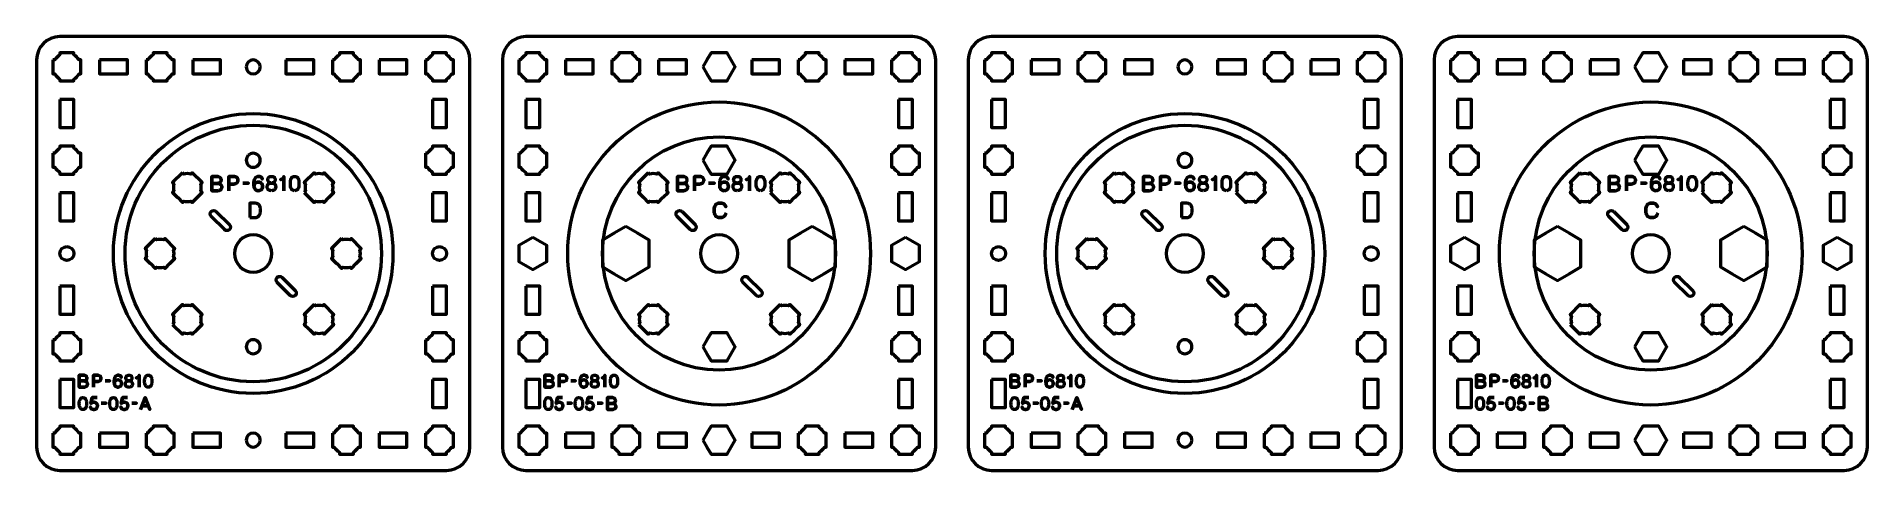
# Model space of a CAD drawing. Header units: centimetres. Extents: x -30.2 to 9.2, y -19.5 to -10.2.
import ezdxf

# ---------------------------------------------------------------- set-up
doc = ezdxf.new("R2010")
doc.units = ezdxf.units.CM
doc.header["$MEASUREMENT"] = 0
doc.layers.add('Layer 1', color=7, linetype='Continuous')

msp = doc.modelspace()

# ---------------------------------------------------------------- linework, layer by layer
at = {"layer": 'Layer 1', "lineweight": 53}
for centre, major_axis in [((-15.50001, -14.85001), (0, 3.25)), ((4.49999, -14.85001), (0, 3.25)), ((-25.50001, -14.85001), (0, 3)), ((-25.50001, -14.85001), (0, 2.75)), ((-5.50001, -14.85001), (0, 3)), ((-5.50001, -14.85001), (0, 2.75)), ((-15.50001, -14.85001), (0, 2.5)), ((4.49999, -14.85001), (0, 2.5)), ((-29.5, -14.84998), (0, 0.15)), ((-21.5, -14.84998), (0, 0.15)), ((-9.5, -14.84998), (0, 0.15)), ((-1.5, -14.84998), (0, 0.15))]:
    msp.add_ellipse(centre, major_axis=major_axis, ratio=1, dxfattribs=at)
for points, knots in [([(-29.64995, -10.19995), (-29.64995, -10.19995), (-21.35005, -10.19995), (-21.35005, -10.19995), (-21.35005, -10.19995), (-21.07305, -10.19995), (-20.84995, -10.42305), (-20.84995, -10.70005), (-20.84995, -10.70005), (-20.84995, -10.70005), (-20.84995, -18.99995), (-20.84995, -18.99995), (-20.84995, -18.99995), (-20.84995, -19.27695), (-21.07305, -19.50005), (-21.35005, -19.50005), (-21.35005, -19.50005), (-21.35005, -19.50005), (-29.64995, -19.50005), (-29.64995, -19.50005), (-29.64995, -19.50005), (-29.92695, -19.50005), (-30.15005, -19.27695), (-30.15005, -18.99995), (-30.15005, -18.99995), (-30.15005, -18.99995), (-30.15005, -10.70005), (-30.15005, -10.70005), (-30.15005, -10.70005), (-30.15005, -10.42305), (-29.92695, -10.19995), (-29.64995, -10.19995)], [0, 0, 0, 0, 0.125, 0.125, 0.125, 0.125, 0.25, 0.25, 0.25, 0.25, 0.375, 0.375, 0.375, 0.375, 0.5, 0.5, 0.5, 0.5, 0.625, 0.625, 0.625, 0.625, 0.75, 0.75, 0.75, 0.75, 0.875, 0.875, 0.875, 0.875, 1, 1, 1, 1]), ([(-19.64995, -10.19995), (-19.64995, -10.19995), (-11.35005, -10.19995), (-11.35005, -10.19995), (-11.35005, -10.19995), (-11.07305, -10.19995), (-10.84995, -10.42305), (-10.84995, -10.70005), (-10.84995, -10.70005), (-10.84995, -10.70005), (-10.84995, -18.99995), (-10.84995, -18.99995), (-10.84995, -18.99995), (-10.84995, -19.27695), (-11.07305, -19.50005), (-11.35005, -19.50005), (-11.35005, -19.50005), (-11.35005, -19.50005), (-19.64995, -19.50005), (-19.64995, -19.50005), (-19.64995, -19.50005), (-19.92695, -19.50005), (-20.15005, -19.27695), (-20.15005, -18.99995), (-20.15005, -18.99995), (-20.15005, -18.99995), (-20.15005, -10.70005), (-20.15005, -10.70005), (-20.15005, -10.70005), (-20.15005, -10.42305), (-19.92695, -10.19995), (-19.64995, -10.19995)], [0, 0, 0, 0, 0.125, 0.125, 0.125, 0.125, 0.25, 0.25, 0.25, 0.25, 0.375, 0.375, 0.375, 0.375, 0.5, 0.5, 0.5, 0.5, 0.625, 0.625, 0.625, 0.625, 0.75, 0.75, 0.75, 0.75, 0.875, 0.875, 0.875, 0.875, 1, 1, 1, 1]), ([(-9.64995, -10.19995), (-9.64995, -10.19995), (-1.35005, -10.19995), (-1.35005, -10.19995), (-1.35005, -10.19995), (-1.07305, -10.19995), (-0.84995, -10.42305), (-0.84995, -10.70005), (-0.84995, -10.70005), (-0.84995, -10.70005), (-0.84995, -18.99995), (-0.84995, -18.99995), (-0.84995, -18.99995), (-0.84995, -19.27695), (-1.07305, -19.50005), (-1.35005, -19.50005), (-1.35005, -19.50005), (-1.35005, -19.50005), (-9.64995, -19.50005), (-9.64995, -19.50005), (-9.64995, -19.50005), (-9.92695, -19.50005), (-10.15005, -19.27695), (-10.15005, -18.99995), (-10.15005, -18.99995), (-10.15005, -18.99995), (-10.15005, -10.70005), (-10.15005, -10.70005), (-10.15005, -10.70005), (-10.15005, -10.42305), (-9.92695, -10.19995), (-9.64995, -10.19995)], [0, 0, 0, 0, 0.125, 0.125, 0.125, 0.125, 0.25, 0.25, 0.25, 0.25, 0.375, 0.375, 0.375, 0.375, 0.5, 0.5, 0.5, 0.5, 0.625, 0.625, 0.625, 0.625, 0.75, 0.75, 0.75, 0.75, 0.875, 0.875, 0.875, 0.875, 1, 1, 1, 1]), ([(0.35005, -10.19995), (0.35005, -10.19995), (8.64995, -10.19995), (8.64995, -10.19995), (8.64995, -10.19995), (8.92695, -10.19995), (9.15005, -10.42305), (9.15005, -10.70005), (9.15005, -10.70005), (9.15005, -10.70005), (9.15005, -18.99995), (9.15005, -18.99995), (9.15005, -18.99995), (9.15005, -19.27695), (8.92695, -19.50005), (8.64995, -19.50005), (8.64995, -19.50005), (8.64995, -19.50005), (0.35005, -19.50005), (0.35005, -19.50005), (0.35005, -19.50005), (0.07305, -19.50005), (-0.15005, -19.27695), (-0.15005, -18.99995), (-0.15005, -18.99995), (-0.15005, -18.99995), (-0.15005, -10.70005), (-0.15005, -10.70005), (-0.15005, -10.70005), (-0.15005, -10.42305), (0.07305, -10.19995), (0.35005, -10.19995)], [0, 0, 0, 0, 0.125, 0.125, 0.125, 0.125, 0.25, 0.25, 0.25, 0.25, 0.375, 0.375, 0.375, 0.375, 0.5, 0.5, 0.5, 0.5, 0.625, 0.625, 0.625, 0.625, 0.75, 0.75, 0.75, 0.75, 0.875, 0.875, 0.875, 0.875, 1, 1, 1, 1]), ([(-29.80001, -10.69997), (-29.80001, -10.69997), (-29.75981, -10.69997), (-29.75981, -10.69997), (-29.75981, -10.69997), (-29.73348, -10.65445), (-29.69552, -10.61652), (-29.65001, -10.59019), (-29.65001, -10.59019), (-29.65001, -10.59019), (-29.65001, -10.54997), (-29.65001, -10.54997), (-29.65001, -10.54997), (-29.65001, -10.54997), (-29.35001, -10.54997), (-29.35001, -10.54997), (-29.35001, -10.54997), (-29.35001, -10.54997), (-29.35001, -10.59016), (-29.35001, -10.59016), (-29.35001, -10.59016), (-29.30448, -10.61649), (-29.26649, -10.65444), (-29.24013, -10.69997), (-29.24013, -10.69997), (-29.24013, -10.69997), (-29.20001, -10.69997), (-29.20001, -10.69997), (-29.20001, -10.69997), (-29.20001, -10.69997), (-29.20001, -10.84539), (-29.20001, -10.84539), (-29.20001, -10.84539), (-29.20001, -10.84539), (-29.19995, -10.85004), (-29.19995, -10.85004), (-29.19995, -10.85004), (-29.19995, -10.85004), (-29.20001, -10.85468), (-29.20001, -10.85468), (-29.20001, -10.85468), (-29.20001, -10.85468), (-29.20001, -10.99997), (-29.20001, -10.99997), (-29.20001, -10.99997), (-29.20001, -10.99997), (-29.24008, -10.99997), (-29.24008, -10.99997), (-29.24008, -10.99997), (-29.26643, -11.04554), (-29.30443, -11.08355), (-29.35001, -11.10991), (-29.35001, -11.10991), (-29.35001, -11.10991), (-29.35001, -11.14997), (-29.35001, -11.14997), (-29.35001, -11.14997), (-29.35001, -11.14997), (-29.49329, -11.14997), (-29.49329, -11.14997), (-29.49329, -11.14997), (-29.49329, -11.14997), (-29.49996, -11.15005), (-29.49996, -11.15005), (-29.49996, -11.15005), (-29.49996, -11.15005), (-29.50664, -11.14997), (-29.50664, -11.14997), (-29.50664, -11.14997), (-29.50664, -11.14997), (-29.65001, -11.14997), (-29.65001, -11.14997), (-29.65001, -11.14997), (-29.65001, -11.14997), (-29.65001, -11.10987), (-29.65001, -11.10987), (-29.65001, -11.10987), (-29.69555, -11.08351), (-29.73353, -11.04552), (-29.75986, -10.99997), (-29.75986, -10.99997), (-29.75986, -10.99997), (-29.80001, -10.99997), (-29.80001, -10.99997), (-29.80001, -10.99997), (-29.80001, -10.99997), (-29.80001, -10.69997), (-29.80001, -10.69997)], [0, 0, 0, 0, 0.04545455, 0.04545455, 0.04545455, 0.04545455, 0.09090909, 0.09090909, 0.09090909, 0.09090909, 0.13636364, 0.13636364, 0.13636364, 0.13636364, 0.18181818, 0.18181818, 0.18181818, 0.18181818, 0.22727273, 0.22727273, 0.22727273, 0.22727273, 0.27272727, 0.27272727, 0.27272727, 0.27272727, 0.31818182, 0.31818182, 0.31818182, 0.31818182, 0.36363636, 0.36363636, 0.36363636, 0.36363636, 0.40909091, 0.40909091, 0.40909091, 0.40909091, 0.45454545, 0.45454545, 0.45454545, 0.45454545, 0.5, 0.5, 0.5, 0.5, 0.54545455, 0.54545455, 0.54545455, 0.54545455, 0.59090909, 0.59090909, 0.59090909, 0.59090909, 0.63636364, 0.63636364, 0.63636364, 0.63636364, 0.68181818, 0.68181818, 0.68181818, 0.68181818, 0.72727273, 0.72727273, 0.72727273, 0.72727273, 0.77272727, 0.77272727, 0.77272727, 0.77272727, 0.81818182, 0.81818182, 0.81818182, 0.81818182, 0.86363636, 0.86363636, 0.86363636, 0.86363636, 0.90909091, 0.90909091, 0.90909091, 0.90909091, 0.95454545, 0.95454545, 0.95454545, 0.95454545, 1, 1, 1, 1]), ([(-27.80001, -10.69997), (-27.80001, -10.69997), (-27.75981, -10.69997), (-27.75981, -10.69997), (-27.75981, -10.69997), (-27.73348, -10.65445), (-27.69552, -10.61652), (-27.65001, -10.59019), (-27.65001, -10.59019), (-27.65001, -10.59019), (-27.65001, -10.54997), (-27.65001, -10.54997), (-27.65001, -10.54997), (-27.65001, -10.54997), (-27.35001, -10.54997), (-27.35001, -10.54997), (-27.35001, -10.54997), (-27.35001, -10.54997), (-27.35001, -10.59016), (-27.35001, -10.59016), (-27.35001, -10.59016), (-27.30448, -10.61649), (-27.26649, -10.65444), (-27.24013, -10.69997), (-27.24013, -10.69997), (-27.24013, -10.69997), (-27.20001, -10.69997), (-27.20001, -10.69997), (-27.20001, -10.69997), (-27.20001, -10.69997), (-27.20001, -10.84539), (-27.20001, -10.84539), (-27.20001, -10.84539), (-27.20001, -10.84539), (-27.19995, -10.85004), (-27.19995, -10.85004), (-27.19995, -10.85004), (-27.19995, -10.85004), (-27.20001, -10.85468), (-27.20001, -10.85468), (-27.20001, -10.85468), (-27.20001, -10.85468), (-27.20001, -10.99997), (-27.20001, -10.99997), (-27.20001, -10.99997), (-27.20001, -10.99997), (-27.24008, -10.99997), (-27.24008, -10.99997), (-27.24008, -10.99997), (-27.26643, -11.04554), (-27.30443, -11.08355), (-27.35001, -11.10991), (-27.35001, -11.10991), (-27.35001, -11.10991), (-27.35001, -11.14997), (-27.35001, -11.14997), (-27.35001, -11.14997), (-27.35001, -11.14997), (-27.49329, -11.14997), (-27.49329, -11.14997), (-27.49329, -11.14997), (-27.49329, -11.14997), (-27.49996, -11.15005), (-27.49996, -11.15005), (-27.49996, -11.15005), (-27.49996, -11.15005), (-27.50664, -11.14997), (-27.50664, -11.14997), (-27.50664, -11.14997), (-27.50664, -11.14997), (-27.65001, -11.14997), (-27.65001, -11.14997), (-27.65001, -11.14997), (-27.65001, -11.14997), (-27.65001, -11.10987), (-27.65001, -11.10987), (-27.65001, -11.10987), (-27.69555, -11.08351), (-27.73353, -11.04552), (-27.75986, -10.99997), (-27.75986, -10.99997), (-27.75986, -10.99997), (-27.80001, -10.99997), (-27.80001, -10.99997), (-27.80001, -10.99997), (-27.80001, -10.99997), (-27.80001, -10.69997), (-27.80001, -10.69997)], [0, 0, 0, 0, 0.04545455, 0.04545455, 0.04545455, 0.04545455, 0.09090909, 0.09090909, 0.09090909, 0.09090909, 0.13636364, 0.13636364, 0.13636364, 0.13636364, 0.18181818, 0.18181818, 0.18181818, 0.18181818, 0.22727273, 0.22727273, 0.22727273, 0.22727273, 0.27272727, 0.27272727, 0.27272727, 0.27272727, 0.31818182, 0.31818182, 0.31818182, 0.31818182, 0.36363636, 0.36363636, 0.36363636, 0.36363636, 0.40909091, 0.40909091, 0.40909091, 0.40909091, 0.45454545, 0.45454545, 0.45454545, 0.45454545, 0.5, 0.5, 0.5, 0.5, 0.54545455, 0.54545455, 0.54545455, 0.54545455, 0.59090909, 0.59090909, 0.59090909, 0.59090909, 0.63636364, 0.63636364, 0.63636364, 0.63636364, 0.68181818, 0.68181818, 0.68181818, 0.68181818, 0.72727273, 0.72727273, 0.72727273, 0.72727273, 0.77272727, 0.77272727, 0.77272727, 0.77272727, 0.81818182, 0.81818182, 0.81818182, 0.81818182, 0.86363636, 0.86363636, 0.86363636, 0.86363636, 0.90909091, 0.90909091, 0.90909091, 0.90909091, 0.95454545, 0.95454545, 0.95454545, 0.95454545, 1, 1, 1, 1]), ([(-23.80001, -10.69997), (-23.80001, -10.69997), (-23.75981, -10.69997), (-23.75981, -10.69997), (-23.75981, -10.69997), (-23.73348, -10.65445), (-23.69552, -10.61652), (-23.65001, -10.59019), (-23.65001, -10.59019), (-23.65001, -10.59019), (-23.65001, -10.54997), (-23.65001, -10.54997), (-23.65001, -10.54997), (-23.65001, -10.54997), (-23.35001, -10.54997), (-23.35001, -10.54997), (-23.35001, -10.54997), (-23.35001, -10.54997), (-23.35001, -10.59016), (-23.35001, -10.59016), (-23.35001, -10.59016), (-23.30448, -10.61649), (-23.26649, -10.65444), (-23.24013, -10.69997), (-23.24013, -10.69997), (-23.24013, -10.69997), (-23.20001, -10.69997), (-23.20001, -10.69997), (-23.20001, -10.69997), (-23.20001, -10.69997), (-23.20001, -10.84539), (-23.20001, -10.84539), (-23.20001, -10.84539), (-23.20001, -10.84539), (-23.19995, -10.85004), (-23.19995, -10.85004), (-23.19995, -10.85004), (-23.19995, -10.85004), (-23.20001, -10.85468), (-23.20001, -10.85468), (-23.20001, -10.85468), (-23.20001, -10.85468), (-23.20001, -10.99997), (-23.20001, -10.99997), (-23.20001, -10.99997), (-23.20001, -10.99997), (-23.24008, -10.99997), (-23.24008, -10.99997), (-23.24008, -10.99997), (-23.26643, -11.04554), (-23.30443, -11.08355), (-23.35001, -11.10991), (-23.35001, -11.10991), (-23.35001, -11.10991), (-23.35001, -11.14997), (-23.35001, -11.14997), (-23.35001, -11.14997), (-23.35001, -11.14997), (-23.49329, -11.14997), (-23.49329, -11.14997), (-23.49329, -11.14997), (-23.49329, -11.14997), (-23.49996, -11.15005), (-23.49996, -11.15005), (-23.49996, -11.15005), (-23.49996, -11.15005), (-23.50664, -11.14997), (-23.50664, -11.14997), (-23.50664, -11.14997), (-23.50664, -11.14997), (-23.65001, -11.14997), (-23.65001, -11.14997), (-23.65001, -11.14997), (-23.65001, -11.14997), (-23.65001, -11.10987), (-23.65001, -11.10987), (-23.65001, -11.10987), (-23.69555, -11.08351), (-23.73353, -11.04552), (-23.75986, -10.99997), (-23.75986, -10.99997), (-23.75986, -10.99997), (-23.80001, -10.99997), (-23.80001, -10.99997), (-23.80001, -10.99997), (-23.80001, -10.99997), (-23.80001, -10.69997), (-23.80001, -10.69997)], [0, 0, 0, 0, 0.04545455, 0.04545455, 0.04545455, 0.04545455, 0.09090909, 0.09090909, 0.09090909, 0.09090909, 0.13636364, 0.13636364, 0.13636364, 0.13636364, 0.18181818, 0.18181818, 0.18181818, 0.18181818, 0.22727273, 0.22727273, 0.22727273, 0.22727273, 0.27272727, 0.27272727, 0.27272727, 0.27272727, 0.31818182, 0.31818182, 0.31818182, 0.31818182, 0.36363636, 0.36363636, 0.36363636, 0.36363636, 0.40909091, 0.40909091, 0.40909091, 0.40909091, 0.45454545, 0.45454545, 0.45454545, 0.45454545, 0.5, 0.5, 0.5, 0.5, 0.54545455, 0.54545455, 0.54545455, 0.54545455, 0.59090909, 0.59090909, 0.59090909, 0.59090909, 0.63636364, 0.63636364, 0.63636364, 0.63636364, 0.68181818, 0.68181818, 0.68181818, 0.68181818, 0.72727273, 0.72727273, 0.72727273, 0.72727273, 0.77272727, 0.77272727, 0.77272727, 0.77272727, 0.81818182, 0.81818182, 0.81818182, 0.81818182, 0.86363636, 0.86363636, 0.86363636, 0.86363636, 0.90909091, 0.90909091, 0.90909091, 0.90909091, 0.95454545, 0.95454545, 0.95454545, 0.95454545, 1, 1, 1, 1]), ([(-21.80001, -10.69997), (-21.80001, -10.69997), (-21.75981, -10.69997), (-21.75981, -10.69997), (-21.75981, -10.69997), (-21.73348, -10.65445), (-21.69552, -10.61652), (-21.65001, -10.59019), (-21.65001, -10.59019), (-21.65001, -10.59019), (-21.65001, -10.54997), (-21.65001, -10.54997), (-21.65001, -10.54997), (-21.65001, -10.54997), (-21.35001, -10.54997), (-21.35001, -10.54997), (-21.35001, -10.54997), (-21.35001, -10.54997), (-21.35001, -10.59016), (-21.35001, -10.59016), (-21.35001, -10.59016), (-21.30448, -10.61649), (-21.26649, -10.65444), (-21.24013, -10.69997), (-21.24013, -10.69997), (-21.24013, -10.69997), (-21.20001, -10.69997), (-21.20001, -10.69997), (-21.20001, -10.69997), (-21.20001, -10.69997), (-21.20001, -10.84539), (-21.20001, -10.84539), (-21.20001, -10.84539), (-21.20001, -10.84539), (-21.19995, -10.85004), (-21.19995, -10.85004), (-21.19995, -10.85004), (-21.19995, -10.85004), (-21.20001, -10.85468), (-21.20001, -10.85468), (-21.20001, -10.85468), (-21.20001, -10.85468), (-21.20001, -10.99997), (-21.20001, -10.99997), (-21.20001, -10.99997), (-21.20001, -10.99997), (-21.24008, -10.99997), (-21.24008, -10.99997), (-21.24008, -10.99997), (-21.26643, -11.04554), (-21.30443, -11.08355), (-21.35001, -11.10991), (-21.35001, -11.10991), (-21.35001, -11.10991), (-21.35001, -11.14997), (-21.35001, -11.14997), (-21.35001, -11.14997), (-21.35001, -11.14997), (-21.49329, -11.14997), (-21.49329, -11.14997), (-21.49329, -11.14997), (-21.49329, -11.14997), (-21.49996, -11.15005), (-21.49996, -11.15005), (-21.49996, -11.15005), (-21.49996, -11.15005), (-21.50664, -11.14997), (-21.50664, -11.14997), (-21.50664, -11.14997), (-21.50664, -11.14997), (-21.65001, -11.14997), (-21.65001, -11.14997), (-21.65001, -11.14997), (-21.65001, -11.14997), (-21.65001, -11.10987), (-21.65001, -11.10987), (-21.65001, -11.10987), (-21.69555, -11.08351), (-21.73353, -11.04552), (-21.75986, -10.99997), (-21.75986, -10.99997), (-21.75986, -10.99997), (-21.80001, -10.99997), (-21.80001, -10.99997), (-21.80001, -10.99997), (-21.80001, -10.99997), (-21.80001, -10.69997), (-21.80001, -10.69997)], [0, 0, 0, 0, 0.04545455, 0.04545455, 0.04545455, 0.04545455, 0.09090909, 0.09090909, 0.09090909, 0.09090909, 0.13636364, 0.13636364, 0.13636364, 0.13636364, 0.18181818, 0.18181818, 0.18181818, 0.18181818, 0.22727273, 0.22727273, 0.22727273, 0.22727273, 0.27272727, 0.27272727, 0.27272727, 0.27272727, 0.31818182, 0.31818182, 0.31818182, 0.31818182, 0.36363636, 0.36363636, 0.36363636, 0.36363636, 0.40909091, 0.40909091, 0.40909091, 0.40909091, 0.45454545, 0.45454545, 0.45454545, 0.45454545, 0.5, 0.5, 0.5, 0.5, 0.54545455, 0.54545455, 0.54545455, 0.54545455, 0.59090909, 0.59090909, 0.59090909, 0.59090909, 0.63636364, 0.63636364, 0.63636364, 0.63636364, 0.68181818, 0.68181818, 0.68181818, 0.68181818, 0.72727273, 0.72727273, 0.72727273, 0.72727273, 0.77272727, 0.77272727, 0.77272727, 0.77272727, 0.81818182, 0.81818182, 0.81818182, 0.81818182, 0.86363636, 0.86363636, 0.86363636, 0.86363636, 0.90909091, 0.90909091, 0.90909091, 0.90909091, 0.95454545, 0.95454545, 0.95454545, 0.95454545, 1, 1, 1, 1]), ([(-19.80001, -10.69997), (-19.80001, -10.69997), (-19.75981, -10.69997), (-19.75981, -10.69997), (-19.75981, -10.69997), (-19.73348, -10.65445), (-19.69552, -10.61652), (-19.65001, -10.59019), (-19.65001, -10.59019), (-19.65001, -10.59019), (-19.65001, -10.54997), (-19.65001, -10.54997), (-19.65001, -10.54997), (-19.65001, -10.54997), (-19.35001, -10.54997), (-19.35001, -10.54997), (-19.35001, -10.54997), (-19.35001, -10.54997), (-19.35001, -10.59016), (-19.35001, -10.59016), (-19.35001, -10.59016), (-19.30448, -10.61649), (-19.26649, -10.65444), (-19.24013, -10.69997), (-19.24013, -10.69997), (-19.24013, -10.69997), (-19.20001, -10.69997), (-19.20001, -10.69997), (-19.20001, -10.69997), (-19.20001, -10.69997), (-19.20001, -10.84539), (-19.20001, -10.84539), (-19.20001, -10.84539), (-19.20001, -10.84539), (-19.19995, -10.85004), (-19.19995, -10.85004), (-19.19995, -10.85004), (-19.19995, -10.85004), (-19.20001, -10.85468), (-19.20001, -10.85468), (-19.20001, -10.85468), (-19.20001, -10.85468), (-19.20001, -10.99997), (-19.20001, -10.99997), (-19.20001, -10.99997), (-19.20001, -10.99997), (-19.24008, -10.99997), (-19.24008, -10.99997), (-19.24008, -10.99997), (-19.26643, -11.04554), (-19.30443, -11.08355), (-19.35001, -11.10991), (-19.35001, -11.10991), (-19.35001, -11.10991), (-19.35001, -11.14997), (-19.35001, -11.14997), (-19.35001, -11.14997), (-19.35001, -11.14997), (-19.49329, -11.14997), (-19.49329, -11.14997), (-19.49329, -11.14997), (-19.49329, -11.14997), (-19.49996, -11.15005), (-19.49996, -11.15005), (-19.49996, -11.15005), (-19.49996, -11.15005), (-19.50664, -11.14997), (-19.50664, -11.14997), (-19.50664, -11.14997), (-19.50664, -11.14997), (-19.65001, -11.14997), (-19.65001, -11.14997), (-19.65001, -11.14997), (-19.65001, -11.14997), (-19.65001, -11.10987), (-19.65001, -11.10987), (-19.65001, -11.10987), (-19.69555, -11.08351), (-19.73353, -11.04552), (-19.75986, -10.99997), (-19.75986, -10.99997), (-19.75986, -10.99997), (-19.80001, -10.99997), (-19.80001, -10.99997), (-19.80001, -10.99997), (-19.80001, -10.99997), (-19.80001, -10.69997), (-19.80001, -10.69997)], [0, 0, 0, 0, 0.04545455, 0.04545455, 0.04545455, 0.04545455, 0.09090909, 0.09090909, 0.09090909, 0.09090909, 0.13636364, 0.13636364, 0.13636364, 0.13636364, 0.18181818, 0.18181818, 0.18181818, 0.18181818, 0.22727273, 0.22727273, 0.22727273, 0.22727273, 0.27272727, 0.27272727, 0.27272727, 0.27272727, 0.31818182, 0.31818182, 0.31818182, 0.31818182, 0.36363636, 0.36363636, 0.36363636, 0.36363636, 0.40909091, 0.40909091, 0.40909091, 0.40909091, 0.45454545, 0.45454545, 0.45454545, 0.45454545, 0.5, 0.5, 0.5, 0.5, 0.54545455, 0.54545455, 0.54545455, 0.54545455, 0.59090909, 0.59090909, 0.59090909, 0.59090909, 0.63636364, 0.63636364, 0.63636364, 0.63636364, 0.68181818, 0.68181818, 0.68181818, 0.68181818, 0.72727273, 0.72727273, 0.72727273, 0.72727273, 0.77272727, 0.77272727, 0.77272727, 0.77272727, 0.81818182, 0.81818182, 0.81818182, 0.81818182, 0.86363636, 0.86363636, 0.86363636, 0.86363636, 0.90909091, 0.90909091, 0.90909091, 0.90909091, 0.95454545, 0.95454545, 0.95454545, 0.95454545, 1, 1, 1, 1]), ([(-17.80001, -10.69997), (-17.80001, -10.69997), (-17.75981, -10.69997), (-17.75981, -10.69997), (-17.75981, -10.69997), (-17.73348, -10.65445), (-17.69552, -10.61652), (-17.65001, -10.59019), (-17.65001, -10.59019), (-17.65001, -10.59019), (-17.65001, -10.54997), (-17.65001, -10.54997), (-17.65001, -10.54997), (-17.65001, -10.54997), (-17.35001, -10.54997), (-17.35001, -10.54997), (-17.35001, -10.54997), (-17.35001, -10.54997), (-17.35001, -10.59016), (-17.35001, -10.59016), (-17.35001, -10.59016), (-17.30448, -10.61649), (-17.26649, -10.65444), (-17.24013, -10.69997), (-17.24013, -10.69997), (-17.24013, -10.69997), (-17.20001, -10.69997), (-17.20001, -10.69997), (-17.20001, -10.69997), (-17.20001, -10.69997), (-17.20001, -10.84539), (-17.20001, -10.84539), (-17.20001, -10.84539), (-17.20001, -10.84539), (-17.19995, -10.85004), (-17.19995, -10.85004), (-17.19995, -10.85004), (-17.19995, -10.85004), (-17.20001, -10.85468), (-17.20001, -10.85468), (-17.20001, -10.85468), (-17.20001, -10.85468), (-17.20001, -10.99997), (-17.20001, -10.99997), (-17.20001, -10.99997), (-17.20001, -10.99997), (-17.24008, -10.99997), (-17.24008, -10.99997), (-17.24008, -10.99997), (-17.26643, -11.04554), (-17.30443, -11.08355), (-17.35001, -11.10991), (-17.35001, -11.10991), (-17.35001, -11.10991), (-17.35001, -11.14997), (-17.35001, -11.14997), (-17.35001, -11.14997), (-17.35001, -11.14997), (-17.49329, -11.14997), (-17.49329, -11.14997), (-17.49329, -11.14997), (-17.49329, -11.14997), (-17.49996, -11.15005), (-17.49996, -11.15005), (-17.49996, -11.15005), (-17.49996, -11.15005), (-17.50664, -11.14997), (-17.50664, -11.14997), (-17.50664, -11.14997), (-17.50664, -11.14997), (-17.65001, -11.14997), (-17.65001, -11.14997), (-17.65001, -11.14997), (-17.65001, -11.14997), (-17.65001, -11.10987), (-17.65001, -11.10987), (-17.65001, -11.10987), (-17.69555, -11.08351), (-17.73353, -11.04552), (-17.75986, -10.99997), (-17.75986, -10.99997), (-17.75986, -10.99997), (-17.80001, -10.99997), (-17.80001, -10.99997), (-17.80001, -10.99997), (-17.80001, -10.99997), (-17.80001, -10.69997), (-17.80001, -10.69997)], [0, 0, 0, 0, 0.04545455, 0.04545455, 0.04545455, 0.04545455, 0.09090909, 0.09090909, 0.09090909, 0.09090909, 0.13636364, 0.13636364, 0.13636364, 0.13636364, 0.18181818, 0.18181818, 0.18181818, 0.18181818, 0.22727273, 0.22727273, 0.22727273, 0.22727273, 0.27272727, 0.27272727, 0.27272727, 0.27272727, 0.31818182, 0.31818182, 0.31818182, 0.31818182, 0.36363636, 0.36363636, 0.36363636, 0.36363636, 0.40909091, 0.40909091, 0.40909091, 0.40909091, 0.45454545, 0.45454545, 0.45454545, 0.45454545, 0.5, 0.5, 0.5, 0.5, 0.54545455, 0.54545455, 0.54545455, 0.54545455, 0.59090909, 0.59090909, 0.59090909, 0.59090909, 0.63636364, 0.63636364, 0.63636364, 0.63636364, 0.68181818, 0.68181818, 0.68181818, 0.68181818, 0.72727273, 0.72727273, 0.72727273, 0.72727273, 0.77272727, 0.77272727, 0.77272727, 0.77272727, 0.81818182, 0.81818182, 0.81818182, 0.81818182, 0.86363636, 0.86363636, 0.86363636, 0.86363636, 0.90909091, 0.90909091, 0.90909091, 0.90909091, 0.95454545, 0.95454545, 0.95454545, 0.95454545, 1, 1, 1, 1]), ([(-15.84641, -10.84998), (-15.84641, -10.84998), (-15.7598, -10.69998), (-15.7598, -10.69998), (-15.7598, -10.69998), (-15.7598, -10.69998), (-15.6732, -10.54998), (-15.6732, -10.54998), (-15.6732, -10.54998), (-15.6732, -10.54998), (-15.5, -10.54998), (-15.5, -10.54998), (-15.5, -10.54998), (-15.5, -10.54998), (-15.3268, -10.54998), (-15.3268, -10.54998), (-15.3268, -10.54998), (-15.3268, -10.54998), (-15.2402, -10.69998), (-15.2402, -10.69998), (-15.2402, -10.69998), (-15.2402, -10.69998), (-15.15359, -10.84998), (-15.15359, -10.84998), (-15.15359, -10.84998), (-15.15359, -10.84998), (-15.2402, -10.99998), (-15.2402, -10.99998), (-15.2402, -10.99998), (-15.2402, -10.99998), (-15.3268, -11.14998), (-15.3268, -11.14998), (-15.3268, -11.14998), (-15.3268, -11.14998), (-15.5, -11.14998), (-15.5, -11.14998), (-15.5, -11.14998), (-15.5, -11.14998), (-15.6732, -11.14998), (-15.6732, -11.14998), (-15.6732, -11.14998), (-15.6732, -11.14998), (-15.7598, -10.99998), (-15.7598, -10.99998), (-15.7598, -10.99998), (-15.7598, -10.99998), (-15.84641, -10.84998), (-15.84641, -10.84998)], [0, 0, 0, 0, 0.08333333, 0.08333333, 0.08333333, 0.08333333, 0.16666667, 0.16666667, 0.16666667, 0.16666667, 0.25, 0.25, 0.25, 0.25, 0.33333333, 0.33333333, 0.33333333, 0.33333333, 0.41666667, 0.41666667, 0.41666667, 0.41666667, 0.5, 0.5, 0.5, 0.5, 0.58333333, 0.58333333, 0.58333333, 0.58333333, 0.66666667, 0.66666667, 0.66666667, 0.66666667, 0.75, 0.75, 0.75, 0.75, 0.83333333, 0.83333333, 0.83333333, 0.83333333, 0.91666667, 0.91666667, 0.91666667, 0.91666667, 1, 1, 1, 1]), ([(-13.80001, -10.69997), (-13.80001, -10.69997), (-13.75981, -10.69997), (-13.75981, -10.69997), (-13.75981, -10.69997), (-13.73348, -10.65445), (-13.69552, -10.61652), (-13.65001, -10.59019), (-13.65001, -10.59019), (-13.65001, -10.59019), (-13.65001, -10.54997), (-13.65001, -10.54997), (-13.65001, -10.54997), (-13.65001, -10.54997), (-13.35001, -10.54997), (-13.35001, -10.54997), (-13.35001, -10.54997), (-13.35001, -10.54997), (-13.35001, -10.59016), (-13.35001, -10.59016), (-13.35001, -10.59016), (-13.30448, -10.61649), (-13.26649, -10.65444), (-13.24013, -10.69997), (-13.24013, -10.69997), (-13.24013, -10.69997), (-13.20001, -10.69997), (-13.20001, -10.69997), (-13.20001, -10.69997), (-13.20001, -10.69997), (-13.20001, -10.84539), (-13.20001, -10.84539), (-13.20001, -10.84539), (-13.20001, -10.84539), (-13.19995, -10.85004), (-13.19995, -10.85004), (-13.19995, -10.85004), (-13.19995, -10.85004), (-13.20001, -10.85468), (-13.20001, -10.85468), (-13.20001, -10.85468), (-13.20001, -10.85468), (-13.20001, -10.99997), (-13.20001, -10.99997), (-13.20001, -10.99997), (-13.20001, -10.99997), (-13.24008, -10.99997), (-13.24008, -10.99997), (-13.24008, -10.99997), (-13.26643, -11.04554), (-13.30443, -11.08355), (-13.35001, -11.10991), (-13.35001, -11.10991), (-13.35001, -11.10991), (-13.35001, -11.14997), (-13.35001, -11.14997), (-13.35001, -11.14997), (-13.35001, -11.14997), (-13.49329, -11.14997), (-13.49329, -11.14997), (-13.49329, -11.14997), (-13.49329, -11.14997), (-13.49996, -11.15005), (-13.49996, -11.15005), (-13.49996, -11.15005), (-13.49996, -11.15005), (-13.50664, -11.14997), (-13.50664, -11.14997), (-13.50664, -11.14997), (-13.50664, -11.14997), (-13.65001, -11.14997), (-13.65001, -11.14997), (-13.65001, -11.14997), (-13.65001, -11.14997), (-13.65001, -11.10987), (-13.65001, -11.10987), (-13.65001, -11.10987), (-13.69555, -11.08351), (-13.73353, -11.04552), (-13.75986, -10.99997), (-13.75986, -10.99997), (-13.75986, -10.99997), (-13.80001, -10.99997), (-13.80001, -10.99997), (-13.80001, -10.99997), (-13.80001, -10.99997), (-13.80001, -10.69997), (-13.80001, -10.69997)], [0, 0, 0, 0, 0.04545455, 0.04545455, 0.04545455, 0.04545455, 0.09090909, 0.09090909, 0.09090909, 0.09090909, 0.13636364, 0.13636364, 0.13636364, 0.13636364, 0.18181818, 0.18181818, 0.18181818, 0.18181818, 0.22727273, 0.22727273, 0.22727273, 0.22727273, 0.27272727, 0.27272727, 0.27272727, 0.27272727, 0.31818182, 0.31818182, 0.31818182, 0.31818182, 0.36363636, 0.36363636, 0.36363636, 0.36363636, 0.40909091, 0.40909091, 0.40909091, 0.40909091, 0.45454545, 0.45454545, 0.45454545, 0.45454545, 0.5, 0.5, 0.5, 0.5, 0.54545455, 0.54545455, 0.54545455, 0.54545455, 0.59090909, 0.59090909, 0.59090909, 0.59090909, 0.63636364, 0.63636364, 0.63636364, 0.63636364, 0.68181818, 0.68181818, 0.68181818, 0.68181818, 0.72727273, 0.72727273, 0.72727273, 0.72727273, 0.77272727, 0.77272727, 0.77272727, 0.77272727, 0.81818182, 0.81818182, 0.81818182, 0.81818182, 0.86363636, 0.86363636, 0.86363636, 0.86363636, 0.90909091, 0.90909091, 0.90909091, 0.90909091, 0.95454545, 0.95454545, 0.95454545, 0.95454545, 1, 1, 1, 1]), ([(-11.80001, -10.69997), (-11.80001, -10.69997), (-11.75981, -10.69997), (-11.75981, -10.69997), (-11.75981, -10.69997), (-11.73348, -10.65445), (-11.69552, -10.61652), (-11.65001, -10.59019), (-11.65001, -10.59019), (-11.65001, -10.59019), (-11.65001, -10.54997), (-11.65001, -10.54997), (-11.65001, -10.54997), (-11.65001, -10.54997), (-11.35001, -10.54997), (-11.35001, -10.54997), (-11.35001, -10.54997), (-11.35001, -10.54997), (-11.35001, -10.59016), (-11.35001, -10.59016), (-11.35001, -10.59016), (-11.30448, -10.61649), (-11.26649, -10.65444), (-11.24013, -10.69997), (-11.24013, -10.69997), (-11.24013, -10.69997), (-11.20001, -10.69997), (-11.20001, -10.69997), (-11.20001, -10.69997), (-11.20001, -10.69997), (-11.20001, -10.84539), (-11.20001, -10.84539), (-11.20001, -10.84539), (-11.20001, -10.84539), (-11.19995, -10.85004), (-11.19995, -10.85004), (-11.19995, -10.85004), (-11.19995, -10.85004), (-11.20001, -10.85468), (-11.20001, -10.85468), (-11.20001, -10.85468), (-11.20001, -10.85468), (-11.20001, -10.99997), (-11.20001, -10.99997), (-11.20001, -10.99997), (-11.20001, -10.99997), (-11.24008, -10.99997), (-11.24008, -10.99997), (-11.24008, -10.99997), (-11.26643, -11.04554), (-11.30443, -11.08355), (-11.35001, -11.10991), (-11.35001, -11.10991), (-11.35001, -11.10991), (-11.35001, -11.14997), (-11.35001, -11.14997), (-11.35001, -11.14997), (-11.35001, -11.14997), (-11.49329, -11.14997), (-11.49329, -11.14997), (-11.49329, -11.14997), (-11.49329, -11.14997), (-11.49996, -11.15005), (-11.49996, -11.15005), (-11.49996, -11.15005), (-11.49996, -11.15005), (-11.50664, -11.14997), (-11.50664, -11.14997), (-11.50664, -11.14997), (-11.50664, -11.14997), (-11.65001, -11.14997), (-11.65001, -11.14997), (-11.65001, -11.14997), (-11.65001, -11.14997), (-11.65001, -11.10987), (-11.65001, -11.10987), (-11.65001, -11.10987), (-11.69555, -11.08351), (-11.73353, -11.04552), (-11.75986, -10.99997), (-11.75986, -10.99997), (-11.75986, -10.99997), (-11.80001, -10.99997), (-11.80001, -10.99997), (-11.80001, -10.99997), (-11.80001, -10.99997), (-11.80001, -10.69997), (-11.80001, -10.69997)], [0, 0, 0, 0, 0.04545455, 0.04545455, 0.04545455, 0.04545455, 0.09090909, 0.09090909, 0.09090909, 0.09090909, 0.13636364, 0.13636364, 0.13636364, 0.13636364, 0.18181818, 0.18181818, 0.18181818, 0.18181818, 0.22727273, 0.22727273, 0.22727273, 0.22727273, 0.27272727, 0.27272727, 0.27272727, 0.27272727, 0.31818182, 0.31818182, 0.31818182, 0.31818182, 0.36363636, 0.36363636, 0.36363636, 0.36363636, 0.40909091, 0.40909091, 0.40909091, 0.40909091, 0.45454545, 0.45454545, 0.45454545, 0.45454545, 0.5, 0.5, 0.5, 0.5, 0.54545455, 0.54545455, 0.54545455, 0.54545455, 0.59090909, 0.59090909, 0.59090909, 0.59090909, 0.63636364, 0.63636364, 0.63636364, 0.63636364, 0.68181818, 0.68181818, 0.68181818, 0.68181818, 0.72727273, 0.72727273, 0.72727273, 0.72727273, 0.77272727, 0.77272727, 0.77272727, 0.77272727, 0.81818182, 0.81818182, 0.81818182, 0.81818182, 0.86363636, 0.86363636, 0.86363636, 0.86363636, 0.90909091, 0.90909091, 0.90909091, 0.90909091, 0.95454545, 0.95454545, 0.95454545, 0.95454545, 1, 1, 1, 1]), ([(-9.80001, -10.69997), (-9.80001, -10.69997), (-9.75981, -10.69997), (-9.75981, -10.69997), (-9.75981, -10.69997), (-9.73348, -10.65445), (-9.69552, -10.61652), (-9.65001, -10.59019), (-9.65001, -10.59019), (-9.65001, -10.59019), (-9.65001, -10.54997), (-9.65001, -10.54997), (-9.65001, -10.54997), (-9.65001, -10.54997), (-9.35001, -10.54997), (-9.35001, -10.54997), (-9.35001, -10.54997), (-9.35001, -10.54997), (-9.35001, -10.59016), (-9.35001, -10.59016), (-9.35001, -10.59016), (-9.30448, -10.61649), (-9.26649, -10.65444), (-9.24013, -10.69997), (-9.24013, -10.69997), (-9.24013, -10.69997), (-9.20001, -10.69997), (-9.20001, -10.69997), (-9.20001, -10.69997), (-9.20001, -10.69997), (-9.20001, -10.84539), (-9.20001, -10.84539), (-9.20001, -10.84539), (-9.20001, -10.84539), (-9.19995, -10.85004), (-9.19995, -10.85004), (-9.19995, -10.85004), (-9.19995, -10.85004), (-9.20001, -10.85468), (-9.20001, -10.85468), (-9.20001, -10.85468), (-9.20001, -10.85468), (-9.20001, -10.99997), (-9.20001, -10.99997), (-9.20001, -10.99997), (-9.20001, -10.99997), (-9.24008, -10.99997), (-9.24008, -10.99997), (-9.24008, -10.99997), (-9.26643, -11.04554), (-9.30443, -11.08355), (-9.35001, -11.10991), (-9.35001, -11.10991), (-9.35001, -11.10991), (-9.35001, -11.14997), (-9.35001, -11.14997), (-9.35001, -11.14997), (-9.35001, -11.14997), (-9.49329, -11.14997), (-9.49329, -11.14997), (-9.49329, -11.14997), (-9.49329, -11.14997), (-9.49996, -11.15005), (-9.49996, -11.15005), (-9.49996, -11.15005), (-9.49996, -11.15005), (-9.50664, -11.14997), (-9.50664, -11.14997), (-9.50664, -11.14997), (-9.50664, -11.14997), (-9.65001, -11.14997), (-9.65001, -11.14997), (-9.65001, -11.14997), (-9.65001, -11.14997), (-9.65001, -11.10987), (-9.65001, -11.10987), (-9.65001, -11.10987), (-9.69555, -11.08351), (-9.73353, -11.04552), (-9.75986, -10.99997), (-9.75986, -10.99997), (-9.75986, -10.99997), (-9.80001, -10.99997), (-9.80001, -10.99997), (-9.80001, -10.99997), (-9.80001, -10.99997), (-9.80001, -10.69997), (-9.80001, -10.69997)], [0, 0, 0, 0, 0.04545455, 0.04545455, 0.04545455, 0.04545455, 0.09090909, 0.09090909, 0.09090909, 0.09090909, 0.13636364, 0.13636364, 0.13636364, 0.13636364, 0.18181818, 0.18181818, 0.18181818, 0.18181818, 0.22727273, 0.22727273, 0.22727273, 0.22727273, 0.27272727, 0.27272727, 0.27272727, 0.27272727, 0.31818182, 0.31818182, 0.31818182, 0.31818182, 0.36363636, 0.36363636, 0.36363636, 0.36363636, 0.40909091, 0.40909091, 0.40909091, 0.40909091, 0.45454545, 0.45454545, 0.45454545, 0.45454545, 0.5, 0.5, 0.5, 0.5, 0.54545455, 0.54545455, 0.54545455, 0.54545455, 0.59090909, 0.59090909, 0.59090909, 0.59090909, 0.63636364, 0.63636364, 0.63636364, 0.63636364, 0.68181818, 0.68181818, 0.68181818, 0.68181818, 0.72727273, 0.72727273, 0.72727273, 0.72727273, 0.77272727, 0.77272727, 0.77272727, 0.77272727, 0.81818182, 0.81818182, 0.81818182, 0.81818182, 0.86363636, 0.86363636, 0.86363636, 0.86363636, 0.90909091, 0.90909091, 0.90909091, 0.90909091, 0.95454545, 0.95454545, 0.95454545, 0.95454545, 1, 1, 1, 1]), ([(-7.80001, -10.69997), (-7.80001, -10.69997), (-7.75981, -10.69997), (-7.75981, -10.69997), (-7.75981, -10.69997), (-7.73348, -10.65445), (-7.69552, -10.61652), (-7.65001, -10.59019), (-7.65001, -10.59019), (-7.65001, -10.59019), (-7.65001, -10.54997), (-7.65001, -10.54997), (-7.65001, -10.54997), (-7.65001, -10.54997), (-7.35001, -10.54997), (-7.35001, -10.54997), (-7.35001, -10.54997), (-7.35001, -10.54997), (-7.35001, -10.59016), (-7.35001, -10.59016), (-7.35001, -10.59016), (-7.30448, -10.61649), (-7.26649, -10.65444), (-7.24013, -10.69997), (-7.24013, -10.69997), (-7.24013, -10.69997), (-7.20001, -10.69997), (-7.20001, -10.69997), (-7.20001, -10.69997), (-7.20001, -10.69997), (-7.20001, -10.84539), (-7.20001, -10.84539), (-7.20001, -10.84539), (-7.20001, -10.84539), (-7.19995, -10.85004), (-7.19995, -10.85004), (-7.19995, -10.85004), (-7.19995, -10.85004), (-7.20001, -10.85468), (-7.20001, -10.85468), (-7.20001, -10.85468), (-7.20001, -10.85468), (-7.20001, -10.99997), (-7.20001, -10.99997), (-7.20001, -10.99997), (-7.20001, -10.99997), (-7.24008, -10.99997), (-7.24008, -10.99997), (-7.24008, -10.99997), (-7.26643, -11.04554), (-7.30443, -11.08355), (-7.35001, -11.10991), (-7.35001, -11.10991), (-7.35001, -11.10991), (-7.35001, -11.14997), (-7.35001, -11.14997), (-7.35001, -11.14997), (-7.35001, -11.14997), (-7.49329, -11.14997), (-7.49329, -11.14997), (-7.49329, -11.14997), (-7.49329, -11.14997), (-7.49996, -11.15005), (-7.49996, -11.15005), (-7.49996, -11.15005), (-7.49996, -11.15005), (-7.50664, -11.14997), (-7.50664, -11.14997), (-7.50664, -11.14997), (-7.50664, -11.14997), (-7.65001, -11.14997), (-7.65001, -11.14997), (-7.65001, -11.14997), (-7.65001, -11.14997), (-7.65001, -11.10987), (-7.65001, -11.10987), (-7.65001, -11.10987), (-7.69555, -11.08351), (-7.73353, -11.04552), (-7.75986, -10.99997), (-7.75986, -10.99997), (-7.75986, -10.99997), (-7.80001, -10.99997), (-7.80001, -10.99997), (-7.80001, -10.99997), (-7.80001, -10.99997), (-7.80001, -10.69997), (-7.80001, -10.69997)], [0, 0, 0, 0, 0.04545455, 0.04545455, 0.04545455, 0.04545455, 0.09090909, 0.09090909, 0.09090909, 0.09090909, 0.13636364, 0.13636364, 0.13636364, 0.13636364, 0.18181818, 0.18181818, 0.18181818, 0.18181818, 0.22727273, 0.22727273, 0.22727273, 0.22727273, 0.27272727, 0.27272727, 0.27272727, 0.27272727, 0.31818182, 0.31818182, 0.31818182, 0.31818182, 0.36363636, 0.36363636, 0.36363636, 0.36363636, 0.40909091, 0.40909091, 0.40909091, 0.40909091, 0.45454545, 0.45454545, 0.45454545, 0.45454545, 0.5, 0.5, 0.5, 0.5, 0.54545455, 0.54545455, 0.54545455, 0.54545455, 0.59090909, 0.59090909, 0.59090909, 0.59090909, 0.63636364, 0.63636364, 0.63636364, 0.63636364, 0.68181818, 0.68181818, 0.68181818, 0.68181818, 0.72727273, 0.72727273, 0.72727273, 0.72727273, 0.77272727, 0.77272727, 0.77272727, 0.77272727, 0.81818182, 0.81818182, 0.81818182, 0.81818182, 0.86363636, 0.86363636, 0.86363636, 0.86363636, 0.90909091, 0.90909091, 0.90909091, 0.90909091, 0.95454545, 0.95454545, 0.95454545, 0.95454545, 1, 1, 1, 1]), ([(-3.80001, -10.69997), (-3.80001, -10.69997), (-3.75981, -10.69997), (-3.75981, -10.69997), (-3.75981, -10.69997), (-3.73348, -10.65445), (-3.69552, -10.61652), (-3.65001, -10.59019), (-3.65001, -10.59019), (-3.65001, -10.59019), (-3.65001, -10.54997), (-3.65001, -10.54997), (-3.65001, -10.54997), (-3.65001, -10.54997), (-3.35001, -10.54997), (-3.35001, -10.54997), (-3.35001, -10.54997), (-3.35001, -10.54997), (-3.35001, -10.59016), (-3.35001, -10.59016), (-3.35001, -10.59016), (-3.30448, -10.61649), (-3.26649, -10.65444), (-3.24013, -10.69997), (-3.24013, -10.69997), (-3.24013, -10.69997), (-3.20001, -10.69997), (-3.20001, -10.69997), (-3.20001, -10.69997), (-3.20001, -10.69997), (-3.20001, -10.84539), (-3.20001, -10.84539), (-3.20001, -10.84539), (-3.20001, -10.84539), (-3.19995, -10.85004), (-3.19995, -10.85004), (-3.19995, -10.85004), (-3.19995, -10.85004), (-3.20001, -10.85468), (-3.20001, -10.85468), (-3.20001, -10.85468), (-3.20001, -10.85468), (-3.20001, -10.99997), (-3.20001, -10.99997), (-3.20001, -10.99997), (-3.20001, -10.99997), (-3.24008, -10.99997), (-3.24008, -10.99997), (-3.24008, -10.99997), (-3.26643, -11.04554), (-3.30443, -11.08355), (-3.35001, -11.10991), (-3.35001, -11.10991), (-3.35001, -11.10991), (-3.35001, -11.14997), (-3.35001, -11.14997), (-3.35001, -11.14997), (-3.35001, -11.14997), (-3.49329, -11.14997), (-3.49329, -11.14997), (-3.49329, -11.14997), (-3.49329, -11.14997), (-3.49996, -11.15005), (-3.49996, -11.15005), (-3.49996, -11.15005), (-3.49996, -11.15005), (-3.50664, -11.14997), (-3.50664, -11.14997), (-3.50664, -11.14997), (-3.50664, -11.14997), (-3.65001, -11.14997), (-3.65001, -11.14997), (-3.65001, -11.14997), (-3.65001, -11.14997), (-3.65001, -11.10987), (-3.65001, -11.10987), (-3.65001, -11.10987), (-3.69555, -11.08351), (-3.73353, -11.04552), (-3.75986, -10.99997), (-3.75986, -10.99997), (-3.75986, -10.99997), (-3.80001, -10.99997), (-3.80001, -10.99997), (-3.80001, -10.99997), (-3.80001, -10.99997), (-3.80001, -10.69997), (-3.80001, -10.69997)], [0, 0, 0, 0, 0.04545455, 0.04545455, 0.04545455, 0.04545455, 0.09090909, 0.09090909, 0.09090909, 0.09090909, 0.13636364, 0.13636364, 0.13636364, 0.13636364, 0.18181818, 0.18181818, 0.18181818, 0.18181818, 0.22727273, 0.22727273, 0.22727273, 0.22727273, 0.27272727, 0.27272727, 0.27272727, 0.27272727, 0.31818182, 0.31818182, 0.31818182, 0.31818182, 0.36363636, 0.36363636, 0.36363636, 0.36363636, 0.40909091, 0.40909091, 0.40909091, 0.40909091, 0.45454545, 0.45454545, 0.45454545, 0.45454545, 0.5, 0.5, 0.5, 0.5, 0.54545455, 0.54545455, 0.54545455, 0.54545455, 0.59090909, 0.59090909, 0.59090909, 0.59090909, 0.63636364, 0.63636364, 0.63636364, 0.63636364, 0.68181818, 0.68181818, 0.68181818, 0.68181818, 0.72727273, 0.72727273, 0.72727273, 0.72727273, 0.77272727, 0.77272727, 0.77272727, 0.77272727, 0.81818182, 0.81818182, 0.81818182, 0.81818182, 0.86363636, 0.86363636, 0.86363636, 0.86363636, 0.90909091, 0.90909091, 0.90909091, 0.90909091, 0.95454545, 0.95454545, 0.95454545, 0.95454545, 1, 1, 1, 1]), ([(-1.80001, -10.69997), (-1.80001, -10.69997), (-1.75981, -10.69997), (-1.75981, -10.69997), (-1.75981, -10.69997), (-1.73348, -10.65445), (-1.69552, -10.61652), (-1.65001, -10.59019), (-1.65001, -10.59019), (-1.65001, -10.59019), (-1.65001, -10.54997), (-1.65001, -10.54997), (-1.65001, -10.54997), (-1.65001, -10.54997), (-1.35001, -10.54997), (-1.35001, -10.54997), (-1.35001, -10.54997), (-1.35001, -10.54997), (-1.35001, -10.59016), (-1.35001, -10.59016), (-1.35001, -10.59016), (-1.30448, -10.61649), (-1.26649, -10.65444), (-1.24013, -10.69997), (-1.24013, -10.69997), (-1.24013, -10.69997), (-1.20001, -10.69997), (-1.20001, -10.69997), (-1.20001, -10.69997), (-1.20001, -10.69997), (-1.20001, -10.84539), (-1.20001, -10.84539), (-1.20001, -10.84539), (-1.20001, -10.84539), (-1.19995, -10.85004), (-1.19995, -10.85004), (-1.19995, -10.85004), (-1.19995, -10.85004), (-1.20001, -10.85468), (-1.20001, -10.85468), (-1.20001, -10.85468), (-1.20001, -10.85468), (-1.20001, -10.99997), (-1.20001, -10.99997), (-1.20001, -10.99997), (-1.20001, -10.99997), (-1.24008, -10.99997), (-1.24008, -10.99997), (-1.24008, -10.99997), (-1.26643, -11.04554), (-1.30443, -11.08355), (-1.35001, -11.10991), (-1.35001, -11.10991), (-1.35001, -11.10991), (-1.35001, -11.14997), (-1.35001, -11.14997), (-1.35001, -11.14997), (-1.35001, -11.14997), (-1.49329, -11.14997), (-1.49329, -11.14997), (-1.49329, -11.14997), (-1.49329, -11.14997), (-1.49996, -11.15005), (-1.49996, -11.15005), (-1.49996, -11.15005), (-1.49996, -11.15005), (-1.50664, -11.14997), (-1.50664, -11.14997), (-1.50664, -11.14997), (-1.50664, -11.14997), (-1.65001, -11.14997), (-1.65001, -11.14997), (-1.65001, -11.14997), (-1.65001, -11.14997), (-1.65001, -11.10987), (-1.65001, -11.10987), (-1.65001, -11.10987), (-1.69555, -11.08351), (-1.73353, -11.04552), (-1.75986, -10.99997), (-1.75986, -10.99997), (-1.75986, -10.99997), (-1.80001, -10.99997), (-1.80001, -10.99997), (-1.80001, -10.99997), (-1.80001, -10.99997), (-1.80001, -10.69997), (-1.80001, -10.69997)], [0, 0, 0, 0, 0.04545455, 0.04545455, 0.04545455, 0.04545455, 0.09090909, 0.09090909, 0.09090909, 0.09090909, 0.13636364, 0.13636364, 0.13636364, 0.13636364, 0.18181818, 0.18181818, 0.18181818, 0.18181818, 0.22727273, 0.22727273, 0.22727273, 0.22727273, 0.27272727, 0.27272727, 0.27272727, 0.27272727, 0.31818182, 0.31818182, 0.31818182, 0.31818182, 0.36363636, 0.36363636, 0.36363636, 0.36363636, 0.40909091, 0.40909091, 0.40909091, 0.40909091, 0.45454545, 0.45454545, 0.45454545, 0.45454545, 0.5, 0.5, 0.5, 0.5, 0.54545455, 0.54545455, 0.54545455, 0.54545455, 0.59090909, 0.59090909, 0.59090909, 0.59090909, 0.63636364, 0.63636364, 0.63636364, 0.63636364, 0.68181818, 0.68181818, 0.68181818, 0.68181818, 0.72727273, 0.72727273, 0.72727273, 0.72727273, 0.77272727, 0.77272727, 0.77272727, 0.77272727, 0.81818182, 0.81818182, 0.81818182, 0.81818182, 0.86363636, 0.86363636, 0.86363636, 0.86363636, 0.90909091, 0.90909091, 0.90909091, 0.90909091, 0.95454545, 0.95454545, 0.95454545, 0.95454545, 1, 1, 1, 1]), ([(0.19999, -10.69997), (0.19999, -10.69997), (0.24019, -10.69997), (0.24019, -10.69997), (0.24019, -10.69997), (0.26652, -10.65445), (0.30448, -10.61652), (0.34999, -10.59019), (0.34999, -10.59019), (0.34999, -10.59019), (0.34999, -10.54997), (0.34999, -10.54997), (0.34999, -10.54997), (0.34999, -10.54997), (0.64999, -10.54997), (0.64999, -10.54997), (0.64999, -10.54997), (0.64999, -10.54997), (0.64999, -10.59016), (0.64999, -10.59016), (0.64999, -10.59016), (0.69552, -10.61649), (0.73351, -10.65444), (0.75987, -10.69997), (0.75987, -10.69997), (0.75987, -10.69997), (0.79999, -10.69997), (0.79999, -10.69997), (0.79999, -10.69997), (0.79999, -10.69997), (0.79999, -10.84539), (0.79999, -10.84539), (0.79999, -10.84539), (0.79999, -10.84539), (0.80005, -10.85004), (0.80005, -10.85004), (0.80005, -10.85004), (0.80005, -10.85004), (0.79999, -10.85468), (0.79999, -10.85468), (0.79999, -10.85468), (0.79999, -10.85468), (0.79999, -10.99997), (0.79999, -10.99997), (0.79999, -10.99997), (0.79999, -10.99997), (0.75992, -10.99997), (0.75992, -10.99997), (0.75992, -10.99997), (0.73357, -11.04554), (0.69557, -11.08355), (0.64999, -11.10991), (0.64999, -11.10991), (0.64999, -11.10991), (0.64999, -11.14997), (0.64999, -11.14997), (0.64999, -11.14997), (0.64999, -11.14997), (0.50671, -11.14997), (0.50671, -11.14997), (0.50671, -11.14997), (0.50671, -11.14997), (0.50004, -11.15005), (0.50004, -11.15005), (0.50004, -11.15005), (0.50004, -11.15005), (0.49336, -11.14997), (0.49336, -11.14997), (0.49336, -11.14997), (0.49336, -11.14997), (0.34999, -11.14997), (0.34999, -11.14997), (0.34999, -11.14997), (0.34999, -11.14997), (0.34999, -11.10987), (0.34999, -11.10987), (0.34999, -11.10987), (0.30445, -11.08351), (0.26647, -11.04552), (0.24014, -10.99997), (0.24014, -10.99997), (0.24014, -10.99997), (0.19999, -10.99997), (0.19999, -10.99997), (0.19999, -10.99997), (0.19999, -10.99997), (0.19999, -10.69997), (0.19999, -10.69997)], [0, 0, 0, 0, 0.04545455, 0.04545455, 0.04545455, 0.04545455, 0.09090909, 0.09090909, 0.09090909, 0.09090909, 0.13636364, 0.13636364, 0.13636364, 0.13636364, 0.18181818, 0.18181818, 0.18181818, 0.18181818, 0.22727273, 0.22727273, 0.22727273, 0.22727273, 0.27272727, 0.27272727, 0.27272727, 0.27272727, 0.31818182, 0.31818182, 0.31818182, 0.31818182, 0.36363636, 0.36363636, 0.36363636, 0.36363636, 0.40909091, 0.40909091, 0.40909091, 0.40909091, 0.45454545, 0.45454545, 0.45454545, 0.45454545, 0.5, 0.5, 0.5, 0.5, 0.54545455, 0.54545455, 0.54545455, 0.54545455, 0.59090909, 0.59090909, 0.59090909, 0.59090909, 0.63636364, 0.63636364, 0.63636364, 0.63636364, 0.68181818, 0.68181818, 0.68181818, 0.68181818, 0.72727273, 0.72727273, 0.72727273, 0.72727273, 0.77272727, 0.77272727, 0.77272727, 0.77272727, 0.81818182, 0.81818182, 0.81818182, 0.81818182, 0.86363636, 0.86363636, 0.86363636, 0.86363636, 0.90909091, 0.90909091, 0.90909091, 0.90909091, 0.95454545, 0.95454545, 0.95454545, 0.95454545, 1, 1, 1, 1]), ([(2.19999, -10.69997), (2.19999, -10.69997), (2.24019, -10.69997), (2.24019, -10.69997), (2.24019, -10.69997), (2.26652, -10.65445), (2.30448, -10.61652), (2.34999, -10.59019), (2.34999, -10.59019), (2.34999, -10.59019), (2.34999, -10.54997), (2.34999, -10.54997), (2.34999, -10.54997), (2.34999, -10.54997), (2.64999, -10.54997), (2.64999, -10.54997), (2.64999, -10.54997), (2.64999, -10.54997), (2.64999, -10.59016), (2.64999, -10.59016), (2.64999, -10.59016), (2.69552, -10.61649), (2.73351, -10.65444), (2.75987, -10.69997), (2.75987, -10.69997), (2.75987, -10.69997), (2.79999, -10.69997), (2.79999, -10.69997), (2.79999, -10.69997), (2.79999, -10.69997), (2.79999, -10.84539), (2.79999, -10.84539), (2.79999, -10.84539), (2.79999, -10.84539), (2.80005, -10.85004), (2.80005, -10.85004), (2.80005, -10.85004), (2.80005, -10.85004), (2.79999, -10.85468), (2.79999, -10.85468), (2.79999, -10.85468), (2.79999, -10.85468), (2.79999, -10.99997), (2.79999, -10.99997), (2.79999, -10.99997), (2.79999, -10.99997), (2.75992, -10.99997), (2.75992, -10.99997), (2.75992, -10.99997), (2.73357, -11.04554), (2.69557, -11.08355), (2.64999, -11.10991), (2.64999, -11.10991), (2.64999, -11.10991), (2.64999, -11.14997), (2.64999, -11.14997), (2.64999, -11.14997), (2.64999, -11.14997), (2.50671, -11.14997), (2.50671, -11.14997), (2.50671, -11.14997), (2.50671, -11.14997), (2.50004, -11.15005), (2.50004, -11.15005), (2.50004, -11.15005), (2.50004, -11.15005), (2.49336, -11.14997), (2.49336, -11.14997), (2.49336, -11.14997), (2.49336, -11.14997), (2.34999, -11.14997), (2.34999, -11.14997), (2.34999, -11.14997), (2.34999, -11.14997), (2.34999, -11.10987), (2.34999, -11.10987), (2.34999, -11.10987), (2.30445, -11.08351), (2.26647, -11.04552), (2.24014, -10.99997), (2.24014, -10.99997), (2.24014, -10.99997), (2.19999, -10.99997), (2.19999, -10.99997), (2.19999, -10.99997), (2.19999, -10.99997), (2.19999, -10.69997), (2.19999, -10.69997)], [0, 0, 0, 0, 0.04545455, 0.04545455, 0.04545455, 0.04545455, 0.09090909, 0.09090909, 0.09090909, 0.09090909, 0.13636364, 0.13636364, 0.13636364, 0.13636364, 0.18181818, 0.18181818, 0.18181818, 0.18181818, 0.22727273, 0.22727273, 0.22727273, 0.22727273, 0.27272727, 0.27272727, 0.27272727, 0.27272727, 0.31818182, 0.31818182, 0.31818182, 0.31818182, 0.36363636, 0.36363636, 0.36363636, 0.36363636, 0.40909091, 0.40909091, 0.40909091, 0.40909091, 0.45454545, 0.45454545, 0.45454545, 0.45454545, 0.5, 0.5, 0.5, 0.5, 0.54545455, 0.54545455, 0.54545455, 0.54545455, 0.59090909, 0.59090909, 0.59090909, 0.59090909, 0.63636364, 0.63636364, 0.63636364, 0.63636364, 0.68181818, 0.68181818, 0.68181818, 0.68181818, 0.72727273, 0.72727273, 0.72727273, 0.72727273, 0.77272727, 0.77272727, 0.77272727, 0.77272727, 0.81818182, 0.81818182, 0.81818182, 0.81818182, 0.86363636, 0.86363636, 0.86363636, 0.86363636, 0.90909091, 0.90909091, 0.90909091, 0.90909091, 0.95454545, 0.95454545, 0.95454545, 0.95454545, 1, 1, 1, 1]), ([(4.15359, -10.84998), (4.15359, -10.84998), (4.2402, -10.69998), (4.2402, -10.69998), (4.2402, -10.69998), (4.2402, -10.69998), (4.3268, -10.54998), (4.3268, -10.54998), (4.3268, -10.54998), (4.3268, -10.54998), (4.5, -10.54998), (4.5, -10.54998), (4.5, -10.54998), (4.5, -10.54998), (4.6732, -10.54998), (4.6732, -10.54998), (4.6732, -10.54998), (4.6732, -10.54998), (4.7598, -10.69998), (4.7598, -10.69998), (4.7598, -10.69998), (4.7598, -10.69998), (4.84641, -10.84998), (4.84641, -10.84998), (4.84641, -10.84998), (4.84641, -10.84998), (4.7598, -10.99998), (4.7598, -10.99998), (4.7598, -10.99998), (4.7598, -10.99998), (4.6732, -11.14998), (4.6732, -11.14998), (4.6732, -11.14998), (4.6732, -11.14998), (4.5, -11.14998), (4.5, -11.14998), (4.5, -11.14998), (4.5, -11.14998), (4.3268, -11.14998), (4.3268, -11.14998), (4.3268, -11.14998), (4.3268, -11.14998), (4.2402, -10.99998), (4.2402, -10.99998), (4.2402, -10.99998), (4.2402, -10.99998), (4.15359, -10.84998), (4.15359, -10.84998)], [0, 0, 0, 0, 0.08333333, 0.08333333, 0.08333333, 0.08333333, 0.16666667, 0.16666667, 0.16666667, 0.16666667, 0.25, 0.25, 0.25, 0.25, 0.33333333, 0.33333333, 0.33333333, 0.33333333, 0.41666667, 0.41666667, 0.41666667, 0.41666667, 0.5, 0.5, 0.5, 0.5, 0.58333333, 0.58333333, 0.58333333, 0.58333333, 0.66666667, 0.66666667, 0.66666667, 0.66666667, 0.75, 0.75, 0.75, 0.75, 0.83333333, 0.83333333, 0.83333333, 0.83333333, 0.91666667, 0.91666667, 0.91666667, 0.91666667, 1, 1, 1, 1]), ([(6.19999, -10.69997), (6.19999, -10.69997), (6.24019, -10.69997), (6.24019, -10.69997), (6.24019, -10.69997), (6.26652, -10.65445), (6.30448, -10.61652), (6.34999, -10.59019), (6.34999, -10.59019), (6.34999, -10.59019), (6.34999, -10.54997), (6.34999, -10.54997), (6.34999, -10.54997), (6.34999, -10.54997), (6.64999, -10.54997), (6.64999, -10.54997), (6.64999, -10.54997), (6.64999, -10.54997), (6.64999, -10.59016), (6.64999, -10.59016), (6.64999, -10.59016), (6.69552, -10.61649), (6.73351, -10.65444), (6.75987, -10.69997), (6.75987, -10.69997), (6.75987, -10.69997), (6.79999, -10.69997), (6.79999, -10.69997), (6.79999, -10.69997), (6.79999, -10.69997), (6.79999, -10.84539), (6.79999, -10.84539), (6.79999, -10.84539), (6.79999, -10.84539), (6.80005, -10.85004), (6.80005, -10.85004), (6.80005, -10.85004), (6.80005, -10.85004), (6.79999, -10.85468), (6.79999, -10.85468), (6.79999, -10.85468), (6.79999, -10.85468), (6.79999, -10.99997), (6.79999, -10.99997), (6.79999, -10.99997), (6.79999, -10.99997), (6.75992, -10.99997), (6.75992, -10.99997), (6.75992, -10.99997), (6.73357, -11.04554), (6.69557, -11.08355), (6.64999, -11.10991), (6.64999, -11.10991), (6.64999, -11.10991), (6.64999, -11.14997), (6.64999, -11.14997), (6.64999, -11.14997), (6.64999, -11.14997), (6.50671, -11.14997), (6.50671, -11.14997), (6.50671, -11.14997), (6.50671, -11.14997), (6.50004, -11.15005), (6.50004, -11.15005), (6.50004, -11.15005), (6.50004, -11.15005), (6.49336, -11.14997), (6.49336, -11.14997), (6.49336, -11.14997), (6.49336, -11.14997), (6.34999, -11.14997), (6.34999, -11.14997), (6.34999, -11.14997), (6.34999, -11.14997), (6.34999, -11.10987), (6.34999, -11.10987), (6.34999, -11.10987), (6.30445, -11.08351), (6.26647, -11.04552), (6.24014, -10.99997), (6.24014, -10.99997), (6.24014, -10.99997), (6.19999, -10.99997), (6.19999, -10.99997), (6.19999, -10.99997), (6.19999, -10.99997), (6.19999, -10.69997), (6.19999, -10.69997)], [0, 0, 0, 0, 0.04545455, 0.04545455, 0.04545455, 0.04545455, 0.09090909, 0.09090909, 0.09090909, 0.09090909, 0.13636364, 0.13636364, 0.13636364, 0.13636364, 0.18181818, 0.18181818, 0.18181818, 0.18181818, 0.22727273, 0.22727273, 0.22727273, 0.22727273, 0.27272727, 0.27272727, 0.27272727, 0.27272727, 0.31818182, 0.31818182, 0.31818182, 0.31818182, 0.36363636, 0.36363636, 0.36363636, 0.36363636, 0.40909091, 0.40909091, 0.40909091, 0.40909091, 0.45454545, 0.45454545, 0.45454545, 0.45454545, 0.5, 0.5, 0.5, 0.5, 0.54545455, 0.54545455, 0.54545455, 0.54545455, 0.59090909, 0.59090909, 0.59090909, 0.59090909, 0.63636364, 0.63636364, 0.63636364, 0.63636364, 0.68181818, 0.68181818, 0.68181818, 0.68181818, 0.72727273, 0.72727273, 0.72727273, 0.72727273, 0.77272727, 0.77272727, 0.77272727, 0.77272727, 0.81818182, 0.81818182, 0.81818182, 0.81818182, 0.86363636, 0.86363636, 0.86363636, 0.86363636, 0.90909091, 0.90909091, 0.90909091, 0.90909091, 0.95454545, 0.95454545, 0.95454545, 0.95454545, 1, 1, 1, 1]), ([(8.19999, -10.69997), (8.19999, -10.69997), (8.24019, -10.69997), (8.24019, -10.69997), (8.24019, -10.69997), (8.26652, -10.65445), (8.30448, -10.61652), (8.34999, -10.59019), (8.34999, -10.59019), (8.34999, -10.59019), (8.34999, -10.54997), (8.34999, -10.54997), (8.34999, -10.54997), (8.34999, -10.54997), (8.64999, -10.54997), (8.64999, -10.54997), (8.64999, -10.54997), (8.64999, -10.54997), (8.64999, -10.59016), (8.64999, -10.59016), (8.64999, -10.59016), (8.69552, -10.61649), (8.73351, -10.65444), (8.75987, -10.69997), (8.75987, -10.69997), (8.75987, -10.69997), (8.79999, -10.69997), (8.79999, -10.69997), (8.79999, -10.69997), (8.79999, -10.69997), (8.79999, -10.84539), (8.79999, -10.84539), (8.79999, -10.84539), (8.79999, -10.84539), (8.80005, -10.85004), (8.80005, -10.85004), (8.80005, -10.85004), (8.80005, -10.85004), (8.79999, -10.85468), (8.79999, -10.85468), (8.79999, -10.85468), (8.79999, -10.85468), (8.79999, -10.99997), (8.79999, -10.99997), (8.79999, -10.99997), (8.79999, -10.99997), (8.75992, -10.99997), (8.75992, -10.99997), (8.75992, -10.99997), (8.73357, -11.04554), (8.69557, -11.08355), (8.64999, -11.10991), (8.64999, -11.10991), (8.64999, -11.10991), (8.64999, -11.14997), (8.64999, -11.14997), (8.64999, -11.14997), (8.64999, -11.14997), (8.50671, -11.14997), (8.50671, -11.14997), (8.50671, -11.14997), (8.50671, -11.14997), (8.50004, -11.15005), (8.50004, -11.15005), (8.50004, -11.15005), (8.50004, -11.15005), (8.49336, -11.14997), (8.49336, -11.14997), (8.49336, -11.14997), (8.49336, -11.14997), (8.34999, -11.14997), (8.34999, -11.14997), (8.34999, -11.14997), (8.34999, -11.14997), (8.34999, -11.10987), (8.34999, -11.10987), (8.34999, -11.10987), (8.30445, -11.08351), (8.26647, -11.04552), (8.24014, -10.99997), (8.24014, -10.99997), (8.24014, -10.99997), (8.19999, -10.99997), (8.19999, -10.99997), (8.19999, -10.99997), (8.19999, -10.99997), (8.19999, -10.69997), (8.19999, -10.69997)], [0, 0, 0, 0, 0.04545455, 0.04545455, 0.04545455, 0.04545455, 0.09090909, 0.09090909, 0.09090909, 0.09090909, 0.13636364, 0.13636364, 0.13636364, 0.13636364, 0.18181818, 0.18181818, 0.18181818, 0.18181818, 0.22727273, 0.22727273, 0.22727273, 0.22727273, 0.27272727, 0.27272727, 0.27272727, 0.27272727, 0.31818182, 0.31818182, 0.31818182, 0.31818182, 0.36363636, 0.36363636, 0.36363636, 0.36363636, 0.40909091, 0.40909091, 0.40909091, 0.40909091, 0.45454545, 0.45454545, 0.45454545, 0.45454545, 0.5, 0.5, 0.5, 0.5, 0.54545455, 0.54545455, 0.54545455, 0.54545455, 0.59090909, 0.59090909, 0.59090909, 0.59090909, 0.63636364, 0.63636364, 0.63636364, 0.63636364, 0.68181818, 0.68181818, 0.68181818, 0.68181818, 0.72727273, 0.72727273, 0.72727273, 0.72727273, 0.77272727, 0.77272727, 0.77272727, 0.77272727, 0.81818182, 0.81818182, 0.81818182, 0.81818182, 0.86363636, 0.86363636, 0.86363636, 0.86363636, 0.90909091, 0.90909091, 0.90909091, 0.90909091, 0.95454545, 0.95454545, 0.95454545, 0.95454545, 1, 1, 1, 1]), ([(-28.8, -10.70005), (-28.8, -10.70005), (-28.2, -10.70005), (-28.2, -10.70005), (-28.2, -10.70005), (-28.2, -10.70005), (-28.2, -11.00005), (-28.2, -11.00005), (-28.2, -11.00005), (-28.2, -11.00005), (-28.8, -11.00005), (-28.8, -11.00005), (-28.8, -11.00005), (-28.8, -11.00005), (-28.8, -10.70005), (-28.8, -10.70005)], [0, 0, 0, 0, 0.25, 0.25, 0.25, 0.25, 0.5, 0.5, 0.5, 0.5, 0.75, 0.75, 0.75, 0.75, 1, 1, 1, 1]), ([(-26.80004, -10.70005), (-26.80004, -10.70005), (-26.20003, -10.70005), (-26.20003, -10.70005), (-26.20003, -10.70005), (-26.20003, -10.70005), (-26.20003, -11.00005), (-26.20003, -11.00005), (-26.20003, -11.00005), (-26.20003, -11.00005), (-26.80004, -11.00005), (-26.80004, -11.00005), (-26.80004, -11.00005), (-26.80004, -11.00005), (-26.80004, -10.70005), (-26.80004, -10.70005)], [0, 0, 0, 0, 0.25, 0.25, 0.25, 0.25, 0.5, 0.5, 0.5, 0.5, 0.75, 0.75, 0.75, 0.75, 1, 1, 1, 1]), ([(-25.65, -10.84998), (-25.65, -10.76715), (-25.58283, -10.69998), (-25.5, -10.69998), (-25.5, -10.69998), (-25.41717, -10.69998), (-25.35, -10.76715), (-25.35, -10.84998), (-25.35, -10.84998), (-25.35, -10.93281), (-25.41717, -10.99998), (-25.5, -10.99998), (-25.5, -10.99998), (-25.58283, -10.99998), (-25.65, -10.93281), (-25.65, -10.84998)], [0, 0, 0, 0, 0.25, 0.25, 0.25, 0.25, 0.5, 0.5, 0.5, 0.5, 0.75, 0.75, 0.75, 0.75, 1, 1, 1, 1]), ([(-24.79997, -10.70005), (-24.79997, -10.70005), (-24.19997, -10.70005), (-24.19997, -10.70005), (-24.19997, -10.70005), (-24.19997, -10.70005), (-24.19997, -11.00005), (-24.19997, -11.00005), (-24.19997, -11.00005), (-24.19997, -11.00005), (-24.79997, -11.00005), (-24.79997, -11.00005), (-24.79997, -11.00005), (-24.79997, -11.00005), (-24.79997, -10.70005), (-24.79997, -10.70005)], [0, 0, 0, 0, 0.25, 0.25, 0.25, 0.25, 0.5, 0.5, 0.5, 0.5, 0.75, 0.75, 0.75, 0.75, 1, 1, 1, 1]), ([(-22.8, -10.70005), (-22.8, -10.70005), (-22.2, -10.70005), (-22.2, -10.70005), (-22.2, -10.70005), (-22.2, -10.70005), (-22.2, -11.00005), (-22.2, -11.00005), (-22.2, -11.00005), (-22.2, -11.00005), (-22.8, -11.00005), (-22.8, -11.00005), (-22.8, -11.00005), (-22.8, -11.00005), (-22.8, -10.70005), (-22.8, -10.70005)], [0, 0, 0, 0, 0.25, 0.25, 0.25, 0.25, 0.5, 0.5, 0.5, 0.5, 0.75, 0.75, 0.75, 0.75, 1, 1, 1, 1]), ([(-18.8, -10.70005), (-18.8, -10.70005), (-18.2, -10.70005), (-18.2, -10.70005), (-18.2, -10.70005), (-18.2, -10.70005), (-18.2, -11.00005), (-18.2, -11.00005), (-18.2, -11.00005), (-18.2, -11.00005), (-18.8, -11.00005), (-18.8, -11.00005), (-18.8, -11.00005), (-18.8, -11.00005), (-18.8, -10.70005), (-18.8, -10.70005)], [0, 0, 0, 0, 0.25, 0.25, 0.25, 0.25, 0.5, 0.5, 0.5, 0.5, 0.75, 0.75, 0.75, 0.75, 1, 1, 1, 1]), ([(-16.80004, -10.70005), (-16.80004, -10.70005), (-16.20003, -10.70005), (-16.20003, -10.70005), (-16.20003, -10.70005), (-16.20003, -10.70005), (-16.20003, -11.00005), (-16.20003, -11.00005), (-16.20003, -11.00005), (-16.20003, -11.00005), (-16.80004, -11.00005), (-16.80004, -11.00005), (-16.80004, -11.00005), (-16.80004, -11.00005), (-16.80004, -10.70005), (-16.80004, -10.70005)], [0, 0, 0, 0, 0.25, 0.25, 0.25, 0.25, 0.5, 0.5, 0.5, 0.5, 0.75, 0.75, 0.75, 0.75, 1, 1, 1, 1]), ([(-14.79997, -10.70005), (-14.79997, -10.70005), (-14.19997, -10.70005), (-14.19997, -10.70005), (-14.19997, -10.70005), (-14.19997, -10.70005), (-14.19997, -11.00005), (-14.19997, -11.00005), (-14.19997, -11.00005), (-14.19997, -11.00005), (-14.79997, -11.00005), (-14.79997, -11.00005), (-14.79997, -11.00005), (-14.79997, -11.00005), (-14.79997, -10.70005), (-14.79997, -10.70005)], [0, 0, 0, 0, 0.25, 0.25, 0.25, 0.25, 0.5, 0.5, 0.5, 0.5, 0.75, 0.75, 0.75, 0.75, 1, 1, 1, 1]), ([(-12.8, -10.70005), (-12.8, -10.70005), (-12.2, -10.70005), (-12.2, -10.70005), (-12.2, -10.70005), (-12.2, -10.70005), (-12.2, -11.00005), (-12.2, -11.00005), (-12.2, -11.00005), (-12.2, -11.00005), (-12.8, -11.00005), (-12.8, -11.00005), (-12.8, -11.00005), (-12.8, -11.00005), (-12.8, -10.70005), (-12.8, -10.70005)], [0, 0, 0, 0, 0.25, 0.25, 0.25, 0.25, 0.5, 0.5, 0.5, 0.5, 0.75, 0.75, 0.75, 0.75, 1, 1, 1, 1]), ([(-8.8, -10.70005), (-8.8, -10.70005), (-8.2, -10.70005), (-8.2, -10.70005), (-8.2, -10.70005), (-8.2, -10.70005), (-8.2, -11.00005), (-8.2, -11.00005), (-8.2, -11.00005), (-8.2, -11.00005), (-8.8, -11.00005), (-8.8, -11.00005), (-8.8, -11.00005), (-8.8, -11.00005), (-8.8, -10.70005), (-8.8, -10.70005)], [0, 0, 0, 0, 0.25, 0.25, 0.25, 0.25, 0.5, 0.5, 0.5, 0.5, 0.75, 0.75, 0.75, 0.75, 1, 1, 1, 1]), ([(-6.80004, -10.70005), (-6.80004, -10.70005), (-6.20003, -10.70005), (-6.20003, -10.70005), (-6.20003, -10.70005), (-6.20003, -10.70005), (-6.20003, -11.00005), (-6.20003, -11.00005), (-6.20003, -11.00005), (-6.20003, -11.00005), (-6.80004, -11.00005), (-6.80004, -11.00005), (-6.80004, -11.00005), (-6.80004, -11.00005), (-6.80004, -10.70005), (-6.80004, -10.70005)], [0, 0, 0, 0, 0.25, 0.25, 0.25, 0.25, 0.5, 0.5, 0.5, 0.5, 0.75, 0.75, 0.75, 0.75, 1, 1, 1, 1]), ([(-5.65, -10.84998), (-5.65, -10.76715), (-5.58283, -10.69998), (-5.5, -10.69998), (-5.5, -10.69998), (-5.41717, -10.69998), (-5.35, -10.76715), (-5.35, -10.84998), (-5.35, -10.84998), (-5.35, -10.93281), (-5.41717, -10.99998), (-5.5, -10.99998), (-5.5, -10.99998), (-5.58283, -10.99998), (-5.65, -10.93281), (-5.65, -10.84998)], [0, 0, 0, 0, 0.25, 0.25, 0.25, 0.25, 0.5, 0.5, 0.5, 0.5, 0.75, 0.75, 0.75, 0.75, 1, 1, 1, 1]), ([(-4.79997, -10.70005), (-4.79997, -10.70005), (-4.19997, -10.70005), (-4.19997, -10.70005), (-4.19997, -10.70005), (-4.19997, -10.70005), (-4.19997, -11.00005), (-4.19997, -11.00005), (-4.19997, -11.00005), (-4.19997, -11.00005), (-4.79997, -11.00005), (-4.79997, -11.00005), (-4.79997, -11.00005), (-4.79997, -11.00005), (-4.79997, -10.70005), (-4.79997, -10.70005)], [0, 0, 0, 0, 0.25, 0.25, 0.25, 0.25, 0.5, 0.5, 0.5, 0.5, 0.75, 0.75, 0.75, 0.75, 1, 1, 1, 1]), ([(-2.8, -10.70005), (-2.8, -10.70005), (-2.2, -10.70005), (-2.2, -10.70005), (-2.2, -10.70005), (-2.2, -10.70005), (-2.2, -11.00005), (-2.2, -11.00005), (-2.2, -11.00005), (-2.2, -11.00005), (-2.8, -11.00005), (-2.8, -11.00005), (-2.8, -11.00005), (-2.8, -11.00005), (-2.8, -10.70005), (-2.8, -10.70005)], [0, 0, 0, 0, 0.25, 0.25, 0.25, 0.25, 0.5, 0.5, 0.5, 0.5, 0.75, 0.75, 0.75, 0.75, 1, 1, 1, 1]), ([(1.2, -10.70005), (1.2, -10.70005), (1.8, -10.70005), (1.8, -10.70005), (1.8, -10.70005), (1.8, -10.70005), (1.8, -11.00005), (1.8, -11.00005), (1.8, -11.00005), (1.8, -11.00005), (1.2, -11.00005), (1.2, -11.00005), (1.2, -11.00005), (1.2, -11.00005), (1.2, -10.70005), (1.2, -10.70005)], [0, 0, 0, 0, 0.25, 0.25, 0.25, 0.25, 0.5, 0.5, 0.5, 0.5, 0.75, 0.75, 0.75, 0.75, 1, 1, 1, 1]), ([(3.19996, -10.70005), (3.19996, -10.70005), (3.79997, -10.70005), (3.79997, -10.70005), (3.79997, -10.70005), (3.79997, -10.70005), (3.79997, -11.00005), (3.79997, -11.00005), (3.79997, -11.00005), (3.79997, -11.00005), (3.19996, -11.00005), (3.19996, -11.00005), (3.19996, -11.00005), (3.19996, -11.00005), (3.19996, -10.70005), (3.19996, -10.70005)], [0, 0, 0, 0, 0.25, 0.25, 0.25, 0.25, 0.5, 0.5, 0.5, 0.5, 0.75, 0.75, 0.75, 0.75, 1, 1, 1, 1]), ([(5.20003, -10.70005), (5.20003, -10.70005), (5.80003, -10.70005), (5.80003, -10.70005), (5.80003, -10.70005), (5.80003, -10.70005), (5.80003, -11.00005), (5.80003, -11.00005), (5.80003, -11.00005), (5.80003, -11.00005), (5.20003, -11.00005), (5.20003, -11.00005), (5.20003, -11.00005), (5.20003, -11.00005), (5.20003, -10.70005), (5.20003, -10.70005)], [0, 0, 0, 0, 0.25, 0.25, 0.25, 0.25, 0.5, 0.5, 0.5, 0.5, 0.75, 0.75, 0.75, 0.75, 1, 1, 1, 1]), ([(7.2, -10.70005), (7.2, -10.70005), (7.8, -10.70005), (7.8, -10.70005), (7.8, -10.70005), (7.8, -10.70005), (7.8, -11.00005), (7.8, -11.00005), (7.8, -11.00005), (7.8, -11.00005), (7.2, -11.00005), (7.2, -11.00005), (7.2, -11.00005), (7.2, -11.00005), (7.2, -10.70005), (7.2, -10.70005)], [0, 0, 0, 0, 0.25, 0.25, 0.25, 0.25, 0.5, 0.5, 0.5, 0.5, 0.75, 0.75, 0.75, 0.75, 1, 1, 1, 1]), ([(-29.64995, -11.55), (-29.64995, -11.55), (-29.34995, -11.55), (-29.34995, -11.55), (-29.34995, -11.55), (-29.34995, -11.55), (-29.34995, -12.15), (-29.34995, -12.15), (-29.34995, -12.15), (-29.34995, -12.15), (-29.64995, -12.15), (-29.64995, -12.15), (-29.64995, -12.15), (-29.64995, -12.15), (-29.64995, -11.55), (-29.64995, -11.55)], [0, 0, 0, 0, 0.25, 0.25, 0.25, 0.25, 0.5, 0.5, 0.5, 0.5, 0.75, 0.75, 0.75, 0.75, 1, 1, 1, 1]), ([(-21.65005, -11.55), (-21.65005, -11.55), (-21.35005, -11.55), (-21.35005, -11.55), (-21.35005, -11.55), (-21.35005, -11.55), (-21.35005, -12.15), (-21.35005, -12.15), (-21.35005, -12.15), (-21.35005, -12.15), (-21.65005, -12.15), (-21.65005, -12.15), (-21.65005, -12.15), (-21.65005, -12.15), (-21.65005, -11.55), (-21.65005, -11.55)], [0, 0, 0, 0, 0.25, 0.25, 0.25, 0.25, 0.5, 0.5, 0.5, 0.5, 0.75, 0.75, 0.75, 0.75, 1, 1, 1, 1]), ([(-19.64995, -11.55), (-19.64995, -11.55), (-19.34995, -11.55), (-19.34995, -11.55), (-19.34995, -11.55), (-19.34995, -11.55), (-19.34995, -12.15), (-19.34995, -12.15), (-19.34995, -12.15), (-19.34995, -12.15), (-19.64995, -12.15), (-19.64995, -12.15), (-19.64995, -12.15), (-19.64995, -12.15), (-19.64995, -11.55), (-19.64995, -11.55)], [0, 0, 0, 0, 0.25, 0.25, 0.25, 0.25, 0.5, 0.5, 0.5, 0.5, 0.75, 0.75, 0.75, 0.75, 1, 1, 1, 1]), ([(-11.65005, -11.55), (-11.65005, -11.55), (-11.35005, -11.55), (-11.35005, -11.55), (-11.35005, -11.55), (-11.35005, -11.55), (-11.35005, -12.15), (-11.35005, -12.15), (-11.35005, -12.15), (-11.35005, -12.15), (-11.65005, -12.15), (-11.65005, -12.15), (-11.65005, -12.15), (-11.65005, -12.15), (-11.65005, -11.55), (-11.65005, -11.55)], [0, 0, 0, 0, 0.25, 0.25, 0.25, 0.25, 0.5, 0.5, 0.5, 0.5, 0.75, 0.75, 0.75, 0.75, 1, 1, 1, 1]), ([(-9.64995, -11.55), (-9.64995, -11.55), (-9.34995, -11.55), (-9.34995, -11.55), (-9.34995, -11.55), (-9.34995, -11.55), (-9.34995, -12.15), (-9.34995, -12.15), (-9.34995, -12.15), (-9.34995, -12.15), (-9.64995, -12.15), (-9.64995, -12.15), (-9.64995, -12.15), (-9.64995, -12.15), (-9.64995, -11.55), (-9.64995, -11.55)], [0, 0, 0, 0, 0.25, 0.25, 0.25, 0.25, 0.5, 0.5, 0.5, 0.5, 0.75, 0.75, 0.75, 0.75, 1, 1, 1, 1]), ([(-1.65005, -11.55), (-1.65005, -11.55), (-1.35005, -11.55), (-1.35005, -11.55), (-1.35005, -11.55), (-1.35005, -11.55), (-1.35005, -12.15), (-1.35005, -12.15), (-1.35005, -12.15), (-1.35005, -12.15), (-1.65005, -12.15), (-1.65005, -12.15), (-1.65005, -12.15), (-1.65005, -12.15), (-1.65005, -11.55), (-1.65005, -11.55)], [0, 0, 0, 0, 0.25, 0.25, 0.25, 0.25, 0.5, 0.5, 0.5, 0.5, 0.75, 0.75, 0.75, 0.75, 1, 1, 1, 1]), ([(0.35005, -11.55), (0.35005, -11.55), (0.65005, -11.55), (0.65005, -11.55), (0.65005, -11.55), (0.65005, -11.55), (0.65005, -12.15), (0.65005, -12.15), (0.65005, -12.15), (0.65005, -12.15), (0.35005, -12.15), (0.35005, -12.15), (0.35005, -12.15), (0.35005, -12.15), (0.35005, -11.55), (0.35005, -11.55)], [0, 0, 0, 0, 0.25, 0.25, 0.25, 0.25, 0.5, 0.5, 0.5, 0.5, 0.75, 0.75, 0.75, 0.75, 1, 1, 1, 1]), ([(8.34995, -11.55), (8.34995, -11.55), (8.64995, -11.55), (8.64995, -11.55), (8.64995, -11.55), (8.64995, -11.55), (8.64995, -12.15), (8.64995, -12.15), (8.64995, -12.15), (8.64995, -12.15), (8.34995, -12.15), (8.34995, -12.15), (8.34995, -12.15), (8.34995, -12.15), (8.34995, -11.55), (8.34995, -11.55)], [0, 0, 0, 0, 0.25, 0.25, 0.25, 0.25, 0.5, 0.5, 0.5, 0.5, 0.75, 0.75, 0.75, 0.75, 1, 1, 1, 1]), ([(-29.80001, -12.69997), (-29.80001, -12.69997), (-29.75981, -12.69997), (-29.75981, -12.69997), (-29.75981, -12.69997), (-29.73348, -12.65445), (-29.69552, -12.61652), (-29.65001, -12.59019), (-29.65001, -12.59019), (-29.65001, -12.59019), (-29.65001, -12.54997), (-29.65001, -12.54997), (-29.65001, -12.54997), (-29.65001, -12.54997), (-29.35001, -12.54997), (-29.35001, -12.54997), (-29.35001, -12.54997), (-29.35001, -12.54997), (-29.35001, -12.59016), (-29.35001, -12.59016), (-29.35001, -12.59016), (-29.30448, -12.61649), (-29.26649, -12.65444), (-29.24013, -12.69997), (-29.24013, -12.69997), (-29.24013, -12.69997), (-29.20001, -12.69997), (-29.20001, -12.69997), (-29.20001, -12.69997), (-29.20001, -12.69997), (-29.20001, -12.84539), (-29.20001, -12.84539), (-29.20001, -12.84539), (-29.20001, -12.84539), (-29.19995, -12.85004), (-29.19995, -12.85004), (-29.19995, -12.85004), (-29.19995, -12.85004), (-29.20001, -12.85468), (-29.20001, -12.85468), (-29.20001, -12.85468), (-29.20001, -12.85468), (-29.20001, -12.99997), (-29.20001, -12.99997), (-29.20001, -12.99997), (-29.20001, -12.99997), (-29.24008, -12.99997), (-29.24008, -12.99997), (-29.24008, -12.99997), (-29.26643, -13.04554), (-29.30443, -13.08355), (-29.35001, -13.10991), (-29.35001, -13.10991), (-29.35001, -13.10991), (-29.35001, -13.14997), (-29.35001, -13.14997), (-29.35001, -13.14997), (-29.35001, -13.14997), (-29.49329, -13.14997), (-29.49329, -13.14997), (-29.49329, -13.14997), (-29.49329, -13.14997), (-29.49996, -13.15005), (-29.49996, -13.15005), (-29.49996, -13.15005), (-29.49996, -13.15005), (-29.50664, -13.14997), (-29.50664, -13.14997), (-29.50664, -13.14997), (-29.50664, -13.14997), (-29.65001, -13.14997), (-29.65001, -13.14997), (-29.65001, -13.14997), (-29.65001, -13.14997), (-29.65001, -13.10987), (-29.65001, -13.10987), (-29.65001, -13.10987), (-29.69555, -13.08351), (-29.73353, -13.04552), (-29.75986, -12.99997), (-29.75986, -12.99997), (-29.75986, -12.99997), (-29.80001, -12.99997), (-29.80001, -12.99997), (-29.80001, -12.99997), (-29.80001, -12.99997), (-29.80001, -12.69997), (-29.80001, -12.69997)], [0, 0, 0, 0, 0.04545455, 0.04545455, 0.04545455, 0.04545455, 0.09090909, 0.09090909, 0.09090909, 0.09090909, 0.13636364, 0.13636364, 0.13636364, 0.13636364, 0.18181818, 0.18181818, 0.18181818, 0.18181818, 0.22727273, 0.22727273, 0.22727273, 0.22727273, 0.27272727, 0.27272727, 0.27272727, 0.27272727, 0.31818182, 0.31818182, 0.31818182, 0.31818182, 0.36363636, 0.36363636, 0.36363636, 0.36363636, 0.40909091, 0.40909091, 0.40909091, 0.40909091, 0.45454545, 0.45454545, 0.45454545, 0.45454545, 0.5, 0.5, 0.5, 0.5, 0.54545455, 0.54545455, 0.54545455, 0.54545455, 0.59090909, 0.59090909, 0.59090909, 0.59090909, 0.63636364, 0.63636364, 0.63636364, 0.63636364, 0.68181818, 0.68181818, 0.68181818, 0.68181818, 0.72727273, 0.72727273, 0.72727273, 0.72727273, 0.77272727, 0.77272727, 0.77272727, 0.77272727, 0.81818182, 0.81818182, 0.81818182, 0.81818182, 0.86363636, 0.86363636, 0.86363636, 0.86363636, 0.90909091, 0.90909091, 0.90909091, 0.90909091, 0.95454545, 0.95454545, 0.95454545, 0.95454545, 1, 1, 1, 1]), ([(-21.80001, -12.69997), (-21.80001, -12.69997), (-21.75981, -12.69997), (-21.75981, -12.69997), (-21.75981, -12.69997), (-21.73348, -12.65445), (-21.69552, -12.61652), (-21.65001, -12.59019), (-21.65001, -12.59019), (-21.65001, -12.59019), (-21.65001, -12.54997), (-21.65001, -12.54997), (-21.65001, -12.54997), (-21.65001, -12.54997), (-21.35001, -12.54997), (-21.35001, -12.54997), (-21.35001, -12.54997), (-21.35001, -12.54997), (-21.35001, -12.59016), (-21.35001, -12.59016), (-21.35001, -12.59016), (-21.30448, -12.61649), (-21.26649, -12.65444), (-21.24013, -12.69997), (-21.24013, -12.69997), (-21.24013, -12.69997), (-21.20001, -12.69997), (-21.20001, -12.69997), (-21.20001, -12.69997), (-21.20001, -12.69997), (-21.20001, -12.84539), (-21.20001, -12.84539), (-21.20001, -12.84539), (-21.20001, -12.84539), (-21.19995, -12.85004), (-21.19995, -12.85004), (-21.19995, -12.85004), (-21.19995, -12.85004), (-21.20001, -12.85468), (-21.20001, -12.85468), (-21.20001, -12.85468), (-21.20001, -12.85468), (-21.20001, -12.99997), (-21.20001, -12.99997), (-21.20001, -12.99997), (-21.20001, -12.99997), (-21.24008, -12.99997), (-21.24008, -12.99997), (-21.24008, -12.99997), (-21.26643, -13.04554), (-21.30443, -13.08355), (-21.35001, -13.10991), (-21.35001, -13.10991), (-21.35001, -13.10991), (-21.35001, -13.14997), (-21.35001, -13.14997), (-21.35001, -13.14997), (-21.35001, -13.14997), (-21.49329, -13.14997), (-21.49329, -13.14997), (-21.49329, -13.14997), (-21.49329, -13.14997), (-21.49996, -13.15005), (-21.49996, -13.15005), (-21.49996, -13.15005), (-21.49996, -13.15005), (-21.50664, -13.14997), (-21.50664, -13.14997), (-21.50664, -13.14997), (-21.50664, -13.14997), (-21.65001, -13.14997), (-21.65001, -13.14997), (-21.65001, -13.14997), (-21.65001, -13.14997), (-21.65001, -13.10987), (-21.65001, -13.10987), (-21.65001, -13.10987), (-21.69555, -13.08351), (-21.73353, -13.04552), (-21.75986, -12.99997), (-21.75986, -12.99997), (-21.75986, -12.99997), (-21.80001, -12.99997), (-21.80001, -12.99997), (-21.80001, -12.99997), (-21.80001, -12.99997), (-21.80001, -12.69997), (-21.80001, -12.69997)], [0, 0, 0, 0, 0.04545455, 0.04545455, 0.04545455, 0.04545455, 0.09090909, 0.09090909, 0.09090909, 0.09090909, 0.13636364, 0.13636364, 0.13636364, 0.13636364, 0.18181818, 0.18181818, 0.18181818, 0.18181818, 0.22727273, 0.22727273, 0.22727273, 0.22727273, 0.27272727, 0.27272727, 0.27272727, 0.27272727, 0.31818182, 0.31818182, 0.31818182, 0.31818182, 0.36363636, 0.36363636, 0.36363636, 0.36363636, 0.40909091, 0.40909091, 0.40909091, 0.40909091, 0.45454545, 0.45454545, 0.45454545, 0.45454545, 0.5, 0.5, 0.5, 0.5, 0.54545455, 0.54545455, 0.54545455, 0.54545455, 0.59090909, 0.59090909, 0.59090909, 0.59090909, 0.63636364, 0.63636364, 0.63636364, 0.63636364, 0.68181818, 0.68181818, 0.68181818, 0.68181818, 0.72727273, 0.72727273, 0.72727273, 0.72727273, 0.77272727, 0.77272727, 0.77272727, 0.77272727, 0.81818182, 0.81818182, 0.81818182, 0.81818182, 0.86363636, 0.86363636, 0.86363636, 0.86363636, 0.90909091, 0.90909091, 0.90909091, 0.90909091, 0.95454545, 0.95454545, 0.95454545, 0.95454545, 1, 1, 1, 1]), ([(-19.80001, -12.69997), (-19.80001, -12.69997), (-19.75981, -12.69997), (-19.75981, -12.69997), (-19.75981, -12.69997), (-19.73348, -12.65445), (-19.69552, -12.61652), (-19.65001, -12.59019), (-19.65001, -12.59019), (-19.65001, -12.59019), (-19.65001, -12.54997), (-19.65001, -12.54997), (-19.65001, -12.54997), (-19.65001, -12.54997), (-19.35001, -12.54997), (-19.35001, -12.54997), (-19.35001, -12.54997), (-19.35001, -12.54997), (-19.35001, -12.59016), (-19.35001, -12.59016), (-19.35001, -12.59016), (-19.30448, -12.61649), (-19.26649, -12.65444), (-19.24013, -12.69997), (-19.24013, -12.69997), (-19.24013, -12.69997), (-19.20001, -12.69997), (-19.20001, -12.69997), (-19.20001, -12.69997), (-19.20001, -12.69997), (-19.20001, -12.84539), (-19.20001, -12.84539), (-19.20001, -12.84539), (-19.20001, -12.84539), (-19.19995, -12.85004), (-19.19995, -12.85004), (-19.19995, -12.85004), (-19.19995, -12.85004), (-19.20001, -12.85468), (-19.20001, -12.85468), (-19.20001, -12.85468), (-19.20001, -12.85468), (-19.20001, -12.99997), (-19.20001, -12.99997), (-19.20001, -12.99997), (-19.20001, -12.99997), (-19.24008, -12.99997), (-19.24008, -12.99997), (-19.24008, -12.99997), (-19.26643, -13.04554), (-19.30443, -13.08355), (-19.35001, -13.10991), (-19.35001, -13.10991), (-19.35001, -13.10991), (-19.35001, -13.14997), (-19.35001, -13.14997), (-19.35001, -13.14997), (-19.35001, -13.14997), (-19.49329, -13.14997), (-19.49329, -13.14997), (-19.49329, -13.14997), (-19.49329, -13.14997), (-19.49996, -13.15005), (-19.49996, -13.15005), (-19.49996, -13.15005), (-19.49996, -13.15005), (-19.50664, -13.14997), (-19.50664, -13.14997), (-19.50664, -13.14997), (-19.50664, -13.14997), (-19.65001, -13.14997), (-19.65001, -13.14997), (-19.65001, -13.14997), (-19.65001, -13.14997), (-19.65001, -13.10987), (-19.65001, -13.10987), (-19.65001, -13.10987), (-19.69555, -13.08351), (-19.73353, -13.04552), (-19.75986, -12.99997), (-19.75986, -12.99997), (-19.75986, -12.99997), (-19.80001, -12.99997), (-19.80001, -12.99997), (-19.80001, -12.99997), (-19.80001, -12.99997), (-19.80001, -12.69997), (-19.80001, -12.69997)], [0, 0, 0, 0, 0.04545455, 0.04545455, 0.04545455, 0.04545455, 0.09090909, 0.09090909, 0.09090909, 0.09090909, 0.13636364, 0.13636364, 0.13636364, 0.13636364, 0.18181818, 0.18181818, 0.18181818, 0.18181818, 0.22727273, 0.22727273, 0.22727273, 0.22727273, 0.27272727, 0.27272727, 0.27272727, 0.27272727, 0.31818182, 0.31818182, 0.31818182, 0.31818182, 0.36363636, 0.36363636, 0.36363636, 0.36363636, 0.40909091, 0.40909091, 0.40909091, 0.40909091, 0.45454545, 0.45454545, 0.45454545, 0.45454545, 0.5, 0.5, 0.5, 0.5, 0.54545455, 0.54545455, 0.54545455, 0.54545455, 0.59090909, 0.59090909, 0.59090909, 0.59090909, 0.63636364, 0.63636364, 0.63636364, 0.63636364, 0.68181818, 0.68181818, 0.68181818, 0.68181818, 0.72727273, 0.72727273, 0.72727273, 0.72727273, 0.77272727, 0.77272727, 0.77272727, 0.77272727, 0.81818182, 0.81818182, 0.81818182, 0.81818182, 0.86363636, 0.86363636, 0.86363636, 0.86363636, 0.90909091, 0.90909091, 0.90909091, 0.90909091, 0.95454545, 0.95454545, 0.95454545, 0.95454545, 1, 1, 1, 1]), ([(-15.84641, -12.84998), (-15.84641, -12.84998), (-15.7598, -12.69998), (-15.7598, -12.69998), (-15.7598, -12.69998), (-15.7598, -12.69998), (-15.6732, -12.54998), (-15.6732, -12.54998), (-15.6732, -12.54998), (-15.6732, -12.54998), (-15.5, -12.54998), (-15.5, -12.54998), (-15.5, -12.54998), (-15.5, -12.54998), (-15.3268, -12.54998), (-15.3268, -12.54998), (-15.3268, -12.54998), (-15.3268, -12.54998), (-15.2402, -12.69998), (-15.2402, -12.69998), (-15.2402, -12.69998), (-15.2402, -12.69998), (-15.15359, -12.84998), (-15.15359, -12.84998), (-15.15359, -12.84998), (-15.15359, -12.84998), (-15.2402, -12.99998), (-15.2402, -12.99998), (-15.2402, -12.99998), (-15.2402, -12.99998), (-15.3268, -13.14998), (-15.3268, -13.14998), (-15.3268, -13.14998), (-15.3268, -13.14998), (-15.5, -13.14998), (-15.5, -13.14998), (-15.5, -13.14998), (-15.5, -13.14998), (-15.6732, -13.14998), (-15.6732, -13.14998), (-15.6732, -13.14998), (-15.6732, -13.14998), (-15.7598, -12.99998), (-15.7598, -12.99998), (-15.7598, -12.99998), (-15.7598, -12.99998), (-15.84641, -12.84998), (-15.84641, -12.84998)], [0, 0, 0, 0, 0.08333333, 0.08333333, 0.08333333, 0.08333333, 0.16666667, 0.16666667, 0.16666667, 0.16666667, 0.25, 0.25, 0.25, 0.25, 0.33333333, 0.33333333, 0.33333333, 0.33333333, 0.41666667, 0.41666667, 0.41666667, 0.41666667, 0.5, 0.5, 0.5, 0.5, 0.58333333, 0.58333333, 0.58333333, 0.58333333, 0.66666667, 0.66666667, 0.66666667, 0.66666667, 0.75, 0.75, 0.75, 0.75, 0.83333333, 0.83333333, 0.83333333, 0.83333333, 0.91666667, 0.91666667, 0.91666667, 0.91666667, 1, 1, 1, 1]), ([(-11.80001, -12.69997), (-11.80001, -12.69997), (-11.75981, -12.69997), (-11.75981, -12.69997), (-11.75981, -12.69997), (-11.73348, -12.65445), (-11.69552, -12.61652), (-11.65001, -12.59019), (-11.65001, -12.59019), (-11.65001, -12.59019), (-11.65001, -12.54997), (-11.65001, -12.54997), (-11.65001, -12.54997), (-11.65001, -12.54997), (-11.35001, -12.54997), (-11.35001, -12.54997), (-11.35001, -12.54997), (-11.35001, -12.54997), (-11.35001, -12.59016), (-11.35001, -12.59016), (-11.35001, -12.59016), (-11.30448, -12.61649), (-11.26649, -12.65444), (-11.24013, -12.69997), (-11.24013, -12.69997), (-11.24013, -12.69997), (-11.20001, -12.69997), (-11.20001, -12.69997), (-11.20001, -12.69997), (-11.20001, -12.69997), (-11.20001, -12.84539), (-11.20001, -12.84539), (-11.20001, -12.84539), (-11.20001, -12.84539), (-11.19995, -12.85004), (-11.19995, -12.85004), (-11.19995, -12.85004), (-11.19995, -12.85004), (-11.20001, -12.85468), (-11.20001, -12.85468), (-11.20001, -12.85468), (-11.20001, -12.85468), (-11.20001, -12.99997), (-11.20001, -12.99997), (-11.20001, -12.99997), (-11.20001, -12.99997), (-11.24008, -12.99997), (-11.24008, -12.99997), (-11.24008, -12.99997), (-11.26643, -13.04554), (-11.30443, -13.08355), (-11.35001, -13.10991), (-11.35001, -13.10991), (-11.35001, -13.10991), (-11.35001, -13.14997), (-11.35001, -13.14997), (-11.35001, -13.14997), (-11.35001, -13.14997), (-11.49329, -13.14997), (-11.49329, -13.14997), (-11.49329, -13.14997), (-11.49329, -13.14997), (-11.49996, -13.15005), (-11.49996, -13.15005), (-11.49996, -13.15005), (-11.49996, -13.15005), (-11.50664, -13.14997), (-11.50664, -13.14997), (-11.50664, -13.14997), (-11.50664, -13.14997), (-11.65001, -13.14997), (-11.65001, -13.14997), (-11.65001, -13.14997), (-11.65001, -13.14997), (-11.65001, -13.10987), (-11.65001, -13.10987), (-11.65001, -13.10987), (-11.69555, -13.08351), (-11.73353, -13.04552), (-11.75986, -12.99997), (-11.75986, -12.99997), (-11.75986, -12.99997), (-11.80001, -12.99997), (-11.80001, -12.99997), (-11.80001, -12.99997), (-11.80001, -12.99997), (-11.80001, -12.69997), (-11.80001, -12.69997)], [0, 0, 0, 0, 0.04545455, 0.04545455, 0.04545455, 0.04545455, 0.09090909, 0.09090909, 0.09090909, 0.09090909, 0.13636364, 0.13636364, 0.13636364, 0.13636364, 0.18181818, 0.18181818, 0.18181818, 0.18181818, 0.22727273, 0.22727273, 0.22727273, 0.22727273, 0.27272727, 0.27272727, 0.27272727, 0.27272727, 0.31818182, 0.31818182, 0.31818182, 0.31818182, 0.36363636, 0.36363636, 0.36363636, 0.36363636, 0.40909091, 0.40909091, 0.40909091, 0.40909091, 0.45454545, 0.45454545, 0.45454545, 0.45454545, 0.5, 0.5, 0.5, 0.5, 0.54545455, 0.54545455, 0.54545455, 0.54545455, 0.59090909, 0.59090909, 0.59090909, 0.59090909, 0.63636364, 0.63636364, 0.63636364, 0.63636364, 0.68181818, 0.68181818, 0.68181818, 0.68181818, 0.72727273, 0.72727273, 0.72727273, 0.72727273, 0.77272727, 0.77272727, 0.77272727, 0.77272727, 0.81818182, 0.81818182, 0.81818182, 0.81818182, 0.86363636, 0.86363636, 0.86363636, 0.86363636, 0.90909091, 0.90909091, 0.90909091, 0.90909091, 0.95454545, 0.95454545, 0.95454545, 0.95454545, 1, 1, 1, 1]), ([(-9.80001, -12.69997), (-9.80001, -12.69997), (-9.75981, -12.69997), (-9.75981, -12.69997), (-9.75981, -12.69997), (-9.73348, -12.65445), (-9.69552, -12.61652), (-9.65001, -12.59019), (-9.65001, -12.59019), (-9.65001, -12.59019), (-9.65001, -12.54997), (-9.65001, -12.54997), (-9.65001, -12.54997), (-9.65001, -12.54997), (-9.35001, -12.54997), (-9.35001, -12.54997), (-9.35001, -12.54997), (-9.35001, -12.54997), (-9.35001, -12.59016), (-9.35001, -12.59016), (-9.35001, -12.59016), (-9.30448, -12.61649), (-9.26649, -12.65444), (-9.24013, -12.69997), (-9.24013, -12.69997), (-9.24013, -12.69997), (-9.20001, -12.69997), (-9.20001, -12.69997), (-9.20001, -12.69997), (-9.20001, -12.69997), (-9.20001, -12.84539), (-9.20001, -12.84539), (-9.20001, -12.84539), (-9.20001, -12.84539), (-9.19995, -12.85004), (-9.19995, -12.85004), (-9.19995, -12.85004), (-9.19995, -12.85004), (-9.20001, -12.85468), (-9.20001, -12.85468), (-9.20001, -12.85468), (-9.20001, -12.85468), (-9.20001, -12.99997), (-9.20001, -12.99997), (-9.20001, -12.99997), (-9.20001, -12.99997), (-9.24008, -12.99997), (-9.24008, -12.99997), (-9.24008, -12.99997), (-9.26643, -13.04554), (-9.30443, -13.08355), (-9.35001, -13.10991), (-9.35001, -13.10991), (-9.35001, -13.10991), (-9.35001, -13.14997), (-9.35001, -13.14997), (-9.35001, -13.14997), (-9.35001, -13.14997), (-9.49329, -13.14997), (-9.49329, -13.14997), (-9.49329, -13.14997), (-9.49329, -13.14997), (-9.49996, -13.15005), (-9.49996, -13.15005), (-9.49996, -13.15005), (-9.49996, -13.15005), (-9.50664, -13.14997), (-9.50664, -13.14997), (-9.50664, -13.14997), (-9.50664, -13.14997), (-9.65001, -13.14997), (-9.65001, -13.14997), (-9.65001, -13.14997), (-9.65001, -13.14997), (-9.65001, -13.10987), (-9.65001, -13.10987), (-9.65001, -13.10987), (-9.69555, -13.08351), (-9.73353, -13.04552), (-9.75986, -12.99997), (-9.75986, -12.99997), (-9.75986, -12.99997), (-9.80001, -12.99997), (-9.80001, -12.99997), (-9.80001, -12.99997), (-9.80001, -12.99997), (-9.80001, -12.69997), (-9.80001, -12.69997)], [0, 0, 0, 0, 0.04545455, 0.04545455, 0.04545455, 0.04545455, 0.09090909, 0.09090909, 0.09090909, 0.09090909, 0.13636364, 0.13636364, 0.13636364, 0.13636364, 0.18181818, 0.18181818, 0.18181818, 0.18181818, 0.22727273, 0.22727273, 0.22727273, 0.22727273, 0.27272727, 0.27272727, 0.27272727, 0.27272727, 0.31818182, 0.31818182, 0.31818182, 0.31818182, 0.36363636, 0.36363636, 0.36363636, 0.36363636, 0.40909091, 0.40909091, 0.40909091, 0.40909091, 0.45454545, 0.45454545, 0.45454545, 0.45454545, 0.5, 0.5, 0.5, 0.5, 0.54545455, 0.54545455, 0.54545455, 0.54545455, 0.59090909, 0.59090909, 0.59090909, 0.59090909, 0.63636364, 0.63636364, 0.63636364, 0.63636364, 0.68181818, 0.68181818, 0.68181818, 0.68181818, 0.72727273, 0.72727273, 0.72727273, 0.72727273, 0.77272727, 0.77272727, 0.77272727, 0.77272727, 0.81818182, 0.81818182, 0.81818182, 0.81818182, 0.86363636, 0.86363636, 0.86363636, 0.86363636, 0.90909091, 0.90909091, 0.90909091, 0.90909091, 0.95454545, 0.95454545, 0.95454545, 0.95454545, 1, 1, 1, 1]), ([(-1.80001, -12.69997), (-1.80001, -12.69997), (-1.75981, -12.69997), (-1.75981, -12.69997), (-1.75981, -12.69997), (-1.73348, -12.65445), (-1.69552, -12.61652), (-1.65001, -12.59019), (-1.65001, -12.59019), (-1.65001, -12.59019), (-1.65001, -12.54997), (-1.65001, -12.54997), (-1.65001, -12.54997), (-1.65001, -12.54997), (-1.35001, -12.54997), (-1.35001, -12.54997), (-1.35001, -12.54997), (-1.35001, -12.54997), (-1.35001, -12.59016), (-1.35001, -12.59016), (-1.35001, -12.59016), (-1.30448, -12.61649), (-1.26649, -12.65444), (-1.24013, -12.69997), (-1.24013, -12.69997), (-1.24013, -12.69997), (-1.20001, -12.69997), (-1.20001, -12.69997), (-1.20001, -12.69997), (-1.20001, -12.69997), (-1.20001, -12.84539), (-1.20001, -12.84539), (-1.20001, -12.84539), (-1.20001, -12.84539), (-1.19995, -12.85004), (-1.19995, -12.85004), (-1.19995, -12.85004), (-1.19995, -12.85004), (-1.20001, -12.85468), (-1.20001, -12.85468), (-1.20001, -12.85468), (-1.20001, -12.85468), (-1.20001, -12.99997), (-1.20001, -12.99997), (-1.20001, -12.99997), (-1.20001, -12.99997), (-1.24008, -12.99997), (-1.24008, -12.99997), (-1.24008, -12.99997), (-1.26643, -13.04554), (-1.30443, -13.08355), (-1.35001, -13.10991), (-1.35001, -13.10991), (-1.35001, -13.10991), (-1.35001, -13.14997), (-1.35001, -13.14997), (-1.35001, -13.14997), (-1.35001, -13.14997), (-1.49329, -13.14997), (-1.49329, -13.14997), (-1.49329, -13.14997), (-1.49329, -13.14997), (-1.49996, -13.15005), (-1.49996, -13.15005), (-1.49996, -13.15005), (-1.49996, -13.15005), (-1.50664, -13.14997), (-1.50664, -13.14997), (-1.50664, -13.14997), (-1.50664, -13.14997), (-1.65001, -13.14997), (-1.65001, -13.14997), (-1.65001, -13.14997), (-1.65001, -13.14997), (-1.65001, -13.10987), (-1.65001, -13.10987), (-1.65001, -13.10987), (-1.69555, -13.08351), (-1.73353, -13.04552), (-1.75986, -12.99997), (-1.75986, -12.99997), (-1.75986, -12.99997), (-1.80001, -12.99997), (-1.80001, -12.99997), (-1.80001, -12.99997), (-1.80001, -12.99997), (-1.80001, -12.69997), (-1.80001, -12.69997)], [0, 0, 0, 0, 0.04545455, 0.04545455, 0.04545455, 0.04545455, 0.09090909, 0.09090909, 0.09090909, 0.09090909, 0.13636364, 0.13636364, 0.13636364, 0.13636364, 0.18181818, 0.18181818, 0.18181818, 0.18181818, 0.22727273, 0.22727273, 0.22727273, 0.22727273, 0.27272727, 0.27272727, 0.27272727, 0.27272727, 0.31818182, 0.31818182, 0.31818182, 0.31818182, 0.36363636, 0.36363636, 0.36363636, 0.36363636, 0.40909091, 0.40909091, 0.40909091, 0.40909091, 0.45454545, 0.45454545, 0.45454545, 0.45454545, 0.5, 0.5, 0.5, 0.5, 0.54545455, 0.54545455, 0.54545455, 0.54545455, 0.59090909, 0.59090909, 0.59090909, 0.59090909, 0.63636364, 0.63636364, 0.63636364, 0.63636364, 0.68181818, 0.68181818, 0.68181818, 0.68181818, 0.72727273, 0.72727273, 0.72727273, 0.72727273, 0.77272727, 0.77272727, 0.77272727, 0.77272727, 0.81818182, 0.81818182, 0.81818182, 0.81818182, 0.86363636, 0.86363636, 0.86363636, 0.86363636, 0.90909091, 0.90909091, 0.90909091, 0.90909091, 0.95454545, 0.95454545, 0.95454545, 0.95454545, 1, 1, 1, 1]), ([(0.19999, -12.69997), (0.19999, -12.69997), (0.24019, -12.69997), (0.24019, -12.69997), (0.24019, -12.69997), (0.26652, -12.65445), (0.30448, -12.61652), (0.34999, -12.59019), (0.34999, -12.59019), (0.34999, -12.59019), (0.34999, -12.54997), (0.34999, -12.54997), (0.34999, -12.54997), (0.34999, -12.54997), (0.64999, -12.54997), (0.64999, -12.54997), (0.64999, -12.54997), (0.64999, -12.54997), (0.64999, -12.59016), (0.64999, -12.59016), (0.64999, -12.59016), (0.69552, -12.61649), (0.73351, -12.65444), (0.75987, -12.69997), (0.75987, -12.69997), (0.75987, -12.69997), (0.79999, -12.69997), (0.79999, -12.69997), (0.79999, -12.69997), (0.79999, -12.69997), (0.79999, -12.84539), (0.79999, -12.84539), (0.79999, -12.84539), (0.79999, -12.84539), (0.80005, -12.85004), (0.80005, -12.85004), (0.80005, -12.85004), (0.80005, -12.85004), (0.79999, -12.85468), (0.79999, -12.85468), (0.79999, -12.85468), (0.79999, -12.85468), (0.79999, -12.99997), (0.79999, -12.99997), (0.79999, -12.99997), (0.79999, -12.99997), (0.75992, -12.99997), (0.75992, -12.99997), (0.75992, -12.99997), (0.73357, -13.04554), (0.69557, -13.08355), (0.64999, -13.10991), (0.64999, -13.10991), (0.64999, -13.10991), (0.64999, -13.14997), (0.64999, -13.14997), (0.64999, -13.14997), (0.64999, -13.14997), (0.50671, -13.14997), (0.50671, -13.14997), (0.50671, -13.14997), (0.50671, -13.14997), (0.50004, -13.15005), (0.50004, -13.15005), (0.50004, -13.15005), (0.50004, -13.15005), (0.49336, -13.14997), (0.49336, -13.14997), (0.49336, -13.14997), (0.49336, -13.14997), (0.34999, -13.14997), (0.34999, -13.14997), (0.34999, -13.14997), (0.34999, -13.14997), (0.34999, -13.10987), (0.34999, -13.10987), (0.34999, -13.10987), (0.30445, -13.08351), (0.26647, -13.04552), (0.24014, -12.99997), (0.24014, -12.99997), (0.24014, -12.99997), (0.19999, -12.99997), (0.19999, -12.99997), (0.19999, -12.99997), (0.19999, -12.99997), (0.19999, -12.69997), (0.19999, -12.69997)], [0, 0, 0, 0, 0.04545455, 0.04545455, 0.04545455, 0.04545455, 0.09090909, 0.09090909, 0.09090909, 0.09090909, 0.13636364, 0.13636364, 0.13636364, 0.13636364, 0.18181818, 0.18181818, 0.18181818, 0.18181818, 0.22727273, 0.22727273, 0.22727273, 0.22727273, 0.27272727, 0.27272727, 0.27272727, 0.27272727, 0.31818182, 0.31818182, 0.31818182, 0.31818182, 0.36363636, 0.36363636, 0.36363636, 0.36363636, 0.40909091, 0.40909091, 0.40909091, 0.40909091, 0.45454545, 0.45454545, 0.45454545, 0.45454545, 0.5, 0.5, 0.5, 0.5, 0.54545455, 0.54545455, 0.54545455, 0.54545455, 0.59090909, 0.59090909, 0.59090909, 0.59090909, 0.63636364, 0.63636364, 0.63636364, 0.63636364, 0.68181818, 0.68181818, 0.68181818, 0.68181818, 0.72727273, 0.72727273, 0.72727273, 0.72727273, 0.77272727, 0.77272727, 0.77272727, 0.77272727, 0.81818182, 0.81818182, 0.81818182, 0.81818182, 0.86363636, 0.86363636, 0.86363636, 0.86363636, 0.90909091, 0.90909091, 0.90909091, 0.90909091, 0.95454545, 0.95454545, 0.95454545, 0.95454545, 1, 1, 1, 1]), ([(4.15359, -12.84998), (4.15359, -12.84998), (4.2402, -12.69998), (4.2402, -12.69998), (4.2402, -12.69998), (4.2402, -12.69998), (4.3268, -12.54998), (4.3268, -12.54998), (4.3268, -12.54998), (4.3268, -12.54998), (4.5, -12.54998), (4.5, -12.54998), (4.5, -12.54998), (4.5, -12.54998), (4.6732, -12.54998), (4.6732, -12.54998), (4.6732, -12.54998), (4.6732, -12.54998), (4.7598, -12.69998), (4.7598, -12.69998), (4.7598, -12.69998), (4.7598, -12.69998), (4.84641, -12.84998), (4.84641, -12.84998), (4.84641, -12.84998), (4.84641, -12.84998), (4.7598, -12.99998), (4.7598, -12.99998), (4.7598, -12.99998), (4.7598, -12.99998), (4.6732, -13.14998), (4.6732, -13.14998), (4.6732, -13.14998), (4.6732, -13.14998), (4.5, -13.14998), (4.5, -13.14998), (4.5, -13.14998), (4.5, -13.14998), (4.3268, -13.14998), (4.3268, -13.14998), (4.3268, -13.14998), (4.3268, -13.14998), (4.2402, -12.99998), (4.2402, -12.99998), (4.2402, -12.99998), (4.2402, -12.99998), (4.15359, -12.84998), (4.15359, -12.84998)], [0, 0, 0, 0, 0.08333333, 0.08333333, 0.08333333, 0.08333333, 0.16666667, 0.16666667, 0.16666667, 0.16666667, 0.25, 0.25, 0.25, 0.25, 0.33333333, 0.33333333, 0.33333333, 0.33333333, 0.41666667, 0.41666667, 0.41666667, 0.41666667, 0.5, 0.5, 0.5, 0.5, 0.58333333, 0.58333333, 0.58333333, 0.58333333, 0.66666667, 0.66666667, 0.66666667, 0.66666667, 0.75, 0.75, 0.75, 0.75, 0.83333333, 0.83333333, 0.83333333, 0.83333333, 0.91666667, 0.91666667, 0.91666667, 0.91666667, 1, 1, 1, 1]), ([(8.19999, -12.69997), (8.19999, -12.69997), (8.24019, -12.69997), (8.24019, -12.69997), (8.24019, -12.69997), (8.26652, -12.65445), (8.30448, -12.61652), (8.34999, -12.59019), (8.34999, -12.59019), (8.34999, -12.59019), (8.34999, -12.54997), (8.34999, -12.54997), (8.34999, -12.54997), (8.34999, -12.54997), (8.64999, -12.54997), (8.64999, -12.54997), (8.64999, -12.54997), (8.64999, -12.54997), (8.64999, -12.59016), (8.64999, -12.59016), (8.64999, -12.59016), (8.69552, -12.61649), (8.73351, -12.65444), (8.75987, -12.69997), (8.75987, -12.69997), (8.75987, -12.69997), (8.79999, -12.69997), (8.79999, -12.69997), (8.79999, -12.69997), (8.79999, -12.69997), (8.79999, -12.84539), (8.79999, -12.84539), (8.79999, -12.84539), (8.79999, -12.84539), (8.80005, -12.85004), (8.80005, -12.85004), (8.80005, -12.85004), (8.80005, -12.85004), (8.79999, -12.85468), (8.79999, -12.85468), (8.79999, -12.85468), (8.79999, -12.85468), (8.79999, -12.99997), (8.79999, -12.99997), (8.79999, -12.99997), (8.79999, -12.99997), (8.75992, -12.99997), (8.75992, -12.99997), (8.75992, -12.99997), (8.73357, -13.04554), (8.69557, -13.08355), (8.64999, -13.10991), (8.64999, -13.10991), (8.64999, -13.10991), (8.64999, -13.14997), (8.64999, -13.14997), (8.64999, -13.14997), (8.64999, -13.14997), (8.50671, -13.14997), (8.50671, -13.14997), (8.50671, -13.14997), (8.50671, -13.14997), (8.50004, -13.15005), (8.50004, -13.15005), (8.50004, -13.15005), (8.50004, -13.15005), (8.49336, -13.14997), (8.49336, -13.14997), (8.49336, -13.14997), (8.49336, -13.14997), (8.34999, -13.14997), (8.34999, -13.14997), (8.34999, -13.14997), (8.34999, -13.14997), (8.34999, -13.10987), (8.34999, -13.10987), (8.34999, -13.10987), (8.30445, -13.08351), (8.26647, -13.04552), (8.24014, -12.99997), (8.24014, -12.99997), (8.24014, -12.99997), (8.19999, -12.99997), (8.19999, -12.99997), (8.19999, -12.99997), (8.19999, -12.99997), (8.19999, -12.69997), (8.19999, -12.69997)], [0, 0, 0, 0, 0.04545455, 0.04545455, 0.04545455, 0.04545455, 0.09090909, 0.09090909, 0.09090909, 0.09090909, 0.13636364, 0.13636364, 0.13636364, 0.13636364, 0.18181818, 0.18181818, 0.18181818, 0.18181818, 0.22727273, 0.22727273, 0.22727273, 0.22727273, 0.27272727, 0.27272727, 0.27272727, 0.27272727, 0.31818182, 0.31818182, 0.31818182, 0.31818182, 0.36363636, 0.36363636, 0.36363636, 0.36363636, 0.40909091, 0.40909091, 0.40909091, 0.40909091, 0.45454545, 0.45454545, 0.45454545, 0.45454545, 0.5, 0.5, 0.5, 0.5, 0.54545455, 0.54545455, 0.54545455, 0.54545455, 0.59090909, 0.59090909, 0.59090909, 0.59090909, 0.63636364, 0.63636364, 0.63636364, 0.63636364, 0.68181818, 0.68181818, 0.68181818, 0.68181818, 0.72727273, 0.72727273, 0.72727273, 0.72727273, 0.77272727, 0.77272727, 0.77272727, 0.77272727, 0.81818182, 0.81818182, 0.81818182, 0.81818182, 0.86363636, 0.86363636, 0.86363636, 0.86363636, 0.90909091, 0.90909091, 0.90909091, 0.90909091, 0.95454545, 0.95454545, 0.95454545, 0.95454545, 1, 1, 1, 1]), ([(-25.60607, -12.74394), (-25.5475, -12.68537), (-25.4525, -12.68537), (-25.39393, -12.74394), (-25.39393, -12.74394), (-25.33536, -12.80251), (-25.33536, -12.89751), (-25.39393, -12.95608), (-25.39393, -12.95608), (-25.4525, -13.01465), (-25.5475, -13.01465), (-25.60607, -12.95608), (-25.60607, -12.95608), (-25.66464, -12.89751), (-25.66464, -12.80251), (-25.60607, -12.74394)], [0, 0, 0, 0, 0.25, 0.25, 0.25, 0.25, 0.5, 0.5, 0.5, 0.5, 0.75, 0.75, 0.75, 0.75, 1, 1, 1, 1]), ([(-5.60607, -12.74394), (-5.5475, -12.68537), (-5.4525, -12.68537), (-5.39393, -12.74394), (-5.39393, -12.74394), (-5.33536, -12.80251), (-5.33536, -12.89751), (-5.39393, -12.95608), (-5.39393, -12.95608), (-5.4525, -13.01465), (-5.5475, -13.01465), (-5.60607, -12.95608), (-5.60607, -12.95608), (-5.66464, -12.89751), (-5.66464, -12.80251), (-5.60607, -12.74394)], [0, 0, 0, 0, 0.25, 0.25, 0.25, 0.25, 0.5, 0.5, 0.5, 0.5, 0.75, 0.75, 0.75, 0.75, 1, 1, 1, 1]), ([(-27.02031, -13.11758), (-27.02031, -13.11758), (-26.99188, -13.146), (-26.99188, -13.146), (-26.99188, -13.146), (-26.94108, -13.13243), (-26.88742, -13.13245), (-26.83662, -13.14602), (-26.83662, -13.14602), (-26.83662, -13.14602), (-26.80818, -13.11758), (-26.80818, -13.11758), (-26.80818, -13.11758), (-26.80818, -13.11758), (-26.59605, -13.32971), (-26.59605, -13.32971), (-26.59605, -13.32971), (-26.59605, -13.32971), (-26.62446, -13.35813), (-26.62446, -13.35813), (-26.62446, -13.35813), (-26.61089, -13.40894), (-26.61086, -13.46264), (-26.62441, -13.51347), (-26.62441, -13.51347), (-26.62441, -13.51347), (-26.59605, -13.54184), (-26.59605, -13.54184), (-26.59605, -13.54184), (-26.59605, -13.54184), (-26.69887, -13.64467), (-26.69887, -13.64467), (-26.69887, -13.64467), (-26.69887, -13.64467), (-26.70212, -13.648), (-26.70212, -13.648), (-26.70212, -13.648), (-26.70212, -13.648), (-26.70544, -13.65124), (-26.70544, -13.65124), (-26.70544, -13.65124), (-26.70544, -13.65124), (-26.80818, -13.75397), (-26.80818, -13.75397), (-26.80818, -13.75397), (-26.80818, -13.75397), (-26.83651, -13.72564), (-26.83651, -13.72564), (-26.83651, -13.72564), (-26.88737, -13.73923), (-26.94111, -13.73924), (-26.99198, -13.72565), (-26.99198, -13.72565), (-26.99198, -13.72565), (-27.02031, -13.75397), (-27.02031, -13.75397), (-27.02031, -13.75397), (-27.02031, -13.75397), (-27.12162, -13.65266), (-27.12162, -13.65266), (-27.12162, -13.65266), (-27.12162, -13.65266), (-27.1264, -13.648), (-27.1264, -13.648), (-27.1264, -13.648), (-27.1264, -13.648), (-27.13106, -13.64322), (-27.13106, -13.64322), (-27.13106, -13.64322), (-27.13106, -13.64322), (-27.23244, -13.54184), (-27.23244, -13.54184), (-27.23244, -13.54184), (-27.23244, -13.54184), (-27.20409, -13.51349), (-27.20409, -13.51349), (-27.20409, -13.51349), (-27.21765, -13.46264), (-27.21764, -13.40893), (-27.20405, -13.3581), (-27.20405, -13.3581), (-27.20405, -13.3581), (-27.23244, -13.32971), (-27.23244, -13.32971), (-27.23244, -13.32971), (-27.23244, -13.32971), (-27.02031, -13.11758), (-27.02031, -13.11758)], [0, 0, 0, 0, 0.04545455, 0.04545455, 0.04545455, 0.04545455, 0.09090909, 0.09090909, 0.09090909, 0.09090909, 0.13636364, 0.13636364, 0.13636364, 0.13636364, 0.18181818, 0.18181818, 0.18181818, 0.18181818, 0.22727273, 0.22727273, 0.22727273, 0.22727273, 0.27272727, 0.27272727, 0.27272727, 0.27272727, 0.31818182, 0.31818182, 0.31818182, 0.31818182, 0.36363636, 0.36363636, 0.36363636, 0.36363636, 0.40909091, 0.40909091, 0.40909091, 0.40909091, 0.45454545, 0.45454545, 0.45454545, 0.45454545, 0.5, 0.5, 0.5, 0.5, 0.54545455, 0.54545455, 0.54545455, 0.54545455, 0.59090909, 0.59090909, 0.59090909, 0.59090909, 0.63636364, 0.63636364, 0.63636364, 0.63636364, 0.68181818, 0.68181818, 0.68181818, 0.68181818, 0.72727273, 0.72727273, 0.72727273, 0.72727273, 0.77272727, 0.77272727, 0.77272727, 0.77272727, 0.81818182, 0.81818182, 0.81818182, 0.81818182, 0.86363636, 0.86363636, 0.86363636, 0.86363636, 0.90909091, 0.90909091, 0.90909091, 0.90909091, 0.95454545, 0.95454545, 0.95454545, 0.95454545, 1, 1, 1, 1]), ([(-24.40401, -13.54185), (-24.40401, -13.54185), (-24.37558, -13.51343), (-24.37558, -13.51343), (-24.37558, -13.51343), (-24.38915, -13.46262), (-24.38913, -13.40896), (-24.37557, -13.35816), (-24.37557, -13.35816), (-24.37557, -13.35816), (-24.40401, -13.32972), (-24.40401, -13.32972), (-24.40401, -13.32972), (-24.40401, -13.32972), (-24.19187, -13.11759), (-24.19187, -13.11759), (-24.19187, -13.11759), (-24.19187, -13.11759), (-24.16346, -13.14601), (-24.16346, -13.14601), (-24.16346, -13.14601), (-24.11264, -13.13243), (-24.05895, -13.1324), (-24.00811, -13.14596), (-24.00811, -13.14596), (-24.00811, -13.14596), (-23.97974, -13.11759), (-23.97974, -13.11759), (-23.97974, -13.11759), (-23.97974, -13.11759), (-23.87692, -13.22042), (-23.87692, -13.22042), (-23.87692, -13.22042), (-23.87692, -13.22042), (-23.87358, -13.22366), (-23.87358, -13.22366), (-23.87358, -13.22366), (-23.87358, -13.22366), (-23.87035, -13.22698), (-23.87035, -13.22698), (-23.87035, -13.22698), (-23.87035, -13.22698), (-23.76761, -13.32972), (-23.76761, -13.32972), (-23.76761, -13.32972), (-23.76761, -13.32972), (-23.79594, -13.35805), (-23.79594, -13.35805), (-23.79594, -13.35805), (-23.78235, -13.40891), (-23.78235, -13.46266), (-23.79594, -13.51353), (-23.79594, -13.51353), (-23.79594, -13.51353), (-23.76761, -13.54185), (-23.76761, -13.54185), (-23.76761, -13.54185), (-23.76761, -13.54185), (-23.86893, -13.64317), (-23.86893, -13.64317), (-23.86893, -13.64317), (-23.86893, -13.64317), (-23.87358, -13.64794), (-23.87358, -13.64794), (-23.87358, -13.64794), (-23.87358, -13.64794), (-23.87836, -13.65261), (-23.87836, -13.65261), (-23.87836, -13.65261), (-23.87836, -13.65261), (-23.97974, -13.75398), (-23.97974, -13.75398), (-23.97974, -13.75398), (-23.97974, -13.75398), (-24.0081, -13.72563), (-24.0081, -13.72563), (-24.0081, -13.72563), (-24.05894, -13.73919), (-24.11266, -13.73918), (-24.16348, -13.72559), (-24.16348, -13.72559), (-24.16348, -13.72559), (-24.19187, -13.75398), (-24.19187, -13.75398), (-24.19187, -13.75398), (-24.19187, -13.75398), (-24.40401, -13.54185), (-24.40401, -13.54185)], [0, 0, 0, 0, 0.04545455, 0.04545455, 0.04545455, 0.04545455, 0.09090909, 0.09090909, 0.09090909, 0.09090909, 0.13636364, 0.13636364, 0.13636364, 0.13636364, 0.18181818, 0.18181818, 0.18181818, 0.18181818, 0.22727273, 0.22727273, 0.22727273, 0.22727273, 0.27272727, 0.27272727, 0.27272727, 0.27272727, 0.31818182, 0.31818182, 0.31818182, 0.31818182, 0.36363636, 0.36363636, 0.36363636, 0.36363636, 0.40909091, 0.40909091, 0.40909091, 0.40909091, 0.45454545, 0.45454545, 0.45454545, 0.45454545, 0.5, 0.5, 0.5, 0.5, 0.54545455, 0.54545455, 0.54545455, 0.54545455, 0.59090909, 0.59090909, 0.59090909, 0.59090909, 0.63636364, 0.63636364, 0.63636364, 0.63636364, 0.68181818, 0.68181818, 0.68181818, 0.68181818, 0.72727273, 0.72727273, 0.72727273, 0.72727273, 0.77272727, 0.77272727, 0.77272727, 0.77272727, 0.81818182, 0.81818182, 0.81818182, 0.81818182, 0.86363636, 0.86363636, 0.86363636, 0.86363636, 0.90909091, 0.90909091, 0.90909091, 0.90909091, 0.95454545, 0.95454545, 0.95454545, 0.95454545, 1, 1, 1, 1]), ([(-17.02031, -13.11758), (-17.02031, -13.11758), (-16.99188, -13.146), (-16.99188, -13.146), (-16.99188, -13.146), (-16.94108, -13.13243), (-16.88742, -13.13245), (-16.83662, -13.14602), (-16.83662, -13.14602), (-16.83662, -13.14602), (-16.80818, -13.11758), (-16.80818, -13.11758), (-16.80818, -13.11758), (-16.80818, -13.11758), (-16.59605, -13.32971), (-16.59605, -13.32971), (-16.59605, -13.32971), (-16.59605, -13.32971), (-16.62446, -13.35813), (-16.62446, -13.35813), (-16.62446, -13.35813), (-16.61089, -13.40894), (-16.61086, -13.46264), (-16.62441, -13.51347), (-16.62441, -13.51347), (-16.62441, -13.51347), (-16.59605, -13.54184), (-16.59605, -13.54184), (-16.59605, -13.54184), (-16.59605, -13.54184), (-16.69887, -13.64467), (-16.69887, -13.64467), (-16.69887, -13.64467), (-16.69887, -13.64467), (-16.70212, -13.648), (-16.70212, -13.648), (-16.70212, -13.648), (-16.70212, -13.648), (-16.70544, -13.65124), (-16.70544, -13.65124), (-16.70544, -13.65124), (-16.70544, -13.65124), (-16.80818, -13.75397), (-16.80818, -13.75397), (-16.80818, -13.75397), (-16.80818, -13.75397), (-16.83651, -13.72564), (-16.83651, -13.72564), (-16.83651, -13.72564), (-16.88737, -13.73923), (-16.94111, -13.73924), (-16.99198, -13.72565), (-16.99198, -13.72565), (-16.99198, -13.72565), (-17.02031, -13.75397), (-17.02031, -13.75397), (-17.02031, -13.75397), (-17.02031, -13.75397), (-17.12162, -13.65266), (-17.12162, -13.65266), (-17.12162, -13.65266), (-17.12162, -13.65266), (-17.1264, -13.648), (-17.1264, -13.648), (-17.1264, -13.648), (-17.1264, -13.648), (-17.13106, -13.64322), (-17.13106, -13.64322), (-17.13106, -13.64322), (-17.13106, -13.64322), (-17.23244, -13.54184), (-17.23244, -13.54184), (-17.23244, -13.54184), (-17.23244, -13.54184), (-17.20409, -13.51349), (-17.20409, -13.51349), (-17.20409, -13.51349), (-17.21765, -13.46264), (-17.21764, -13.40893), (-17.20405, -13.3581), (-17.20405, -13.3581), (-17.20405, -13.3581), (-17.23244, -13.32971), (-17.23244, -13.32971), (-17.23244, -13.32971), (-17.23244, -13.32971), (-17.02031, -13.11758), (-17.02031, -13.11758)], [0, 0, 0, 0, 0.04545455, 0.04545455, 0.04545455, 0.04545455, 0.09090909, 0.09090909, 0.09090909, 0.09090909, 0.13636364, 0.13636364, 0.13636364, 0.13636364, 0.18181818, 0.18181818, 0.18181818, 0.18181818, 0.22727273, 0.22727273, 0.22727273, 0.22727273, 0.27272727, 0.27272727, 0.27272727, 0.27272727, 0.31818182, 0.31818182, 0.31818182, 0.31818182, 0.36363636, 0.36363636, 0.36363636, 0.36363636, 0.40909091, 0.40909091, 0.40909091, 0.40909091, 0.45454545, 0.45454545, 0.45454545, 0.45454545, 0.5, 0.5, 0.5, 0.5, 0.54545455, 0.54545455, 0.54545455, 0.54545455, 0.59090909, 0.59090909, 0.59090909, 0.59090909, 0.63636364, 0.63636364, 0.63636364, 0.63636364, 0.68181818, 0.68181818, 0.68181818, 0.68181818, 0.72727273, 0.72727273, 0.72727273, 0.72727273, 0.77272727, 0.77272727, 0.77272727, 0.77272727, 0.81818182, 0.81818182, 0.81818182, 0.81818182, 0.86363636, 0.86363636, 0.86363636, 0.86363636, 0.90909091, 0.90909091, 0.90909091, 0.90909091, 0.95454545, 0.95454545, 0.95454545, 0.95454545, 1, 1, 1, 1]), ([(-14.40401, -13.54185), (-14.40401, -13.54185), (-14.37558, -13.51343), (-14.37558, -13.51343), (-14.37558, -13.51343), (-14.38915, -13.46262), (-14.38913, -13.40896), (-14.37557, -13.35816), (-14.37557, -13.35816), (-14.37557, -13.35816), (-14.40401, -13.32972), (-14.40401, -13.32972), (-14.40401, -13.32972), (-14.40401, -13.32972), (-14.19187, -13.11759), (-14.19187, -13.11759), (-14.19187, -13.11759), (-14.19187, -13.11759), (-14.16346, -13.14601), (-14.16346, -13.14601), (-14.16346, -13.14601), (-14.11264, -13.13243), (-14.05895, -13.1324), (-14.00811, -13.14596), (-14.00811, -13.14596), (-14.00811, -13.14596), (-13.97974, -13.11759), (-13.97974, -13.11759), (-13.97974, -13.11759), (-13.97974, -13.11759), (-13.87692, -13.22042), (-13.87692, -13.22042), (-13.87692, -13.22042), (-13.87692, -13.22042), (-13.87358, -13.22366), (-13.87358, -13.22366), (-13.87358, -13.22366), (-13.87358, -13.22366), (-13.87035, -13.22698), (-13.87035, -13.22698), (-13.87035, -13.22698), (-13.87035, -13.22698), (-13.76761, -13.32972), (-13.76761, -13.32972), (-13.76761, -13.32972), (-13.76761, -13.32972), (-13.79594, -13.35805), (-13.79594, -13.35805), (-13.79594, -13.35805), (-13.78235, -13.40891), (-13.78235, -13.46266), (-13.79594, -13.51353), (-13.79594, -13.51353), (-13.79594, -13.51353), (-13.76761, -13.54185), (-13.76761, -13.54185), (-13.76761, -13.54185), (-13.76761, -13.54185), (-13.86893, -13.64317), (-13.86893, -13.64317), (-13.86893, -13.64317), (-13.86893, -13.64317), (-13.87358, -13.64794), (-13.87358, -13.64794), (-13.87358, -13.64794), (-13.87358, -13.64794), (-13.87836, -13.65261), (-13.87836, -13.65261), (-13.87836, -13.65261), (-13.87836, -13.65261), (-13.97974, -13.75398), (-13.97974, -13.75398), (-13.97974, -13.75398), (-13.97974, -13.75398), (-14.0081, -13.72563), (-14.0081, -13.72563), (-14.0081, -13.72563), (-14.05894, -13.73919), (-14.11266, -13.73918), (-14.16348, -13.72559), (-14.16348, -13.72559), (-14.16348, -13.72559), (-14.19187, -13.75398), (-14.19187, -13.75398), (-14.19187, -13.75398), (-14.19187, -13.75398), (-14.40401, -13.54185), (-14.40401, -13.54185)], [0, 0, 0, 0, 0.04545455, 0.04545455, 0.04545455, 0.04545455, 0.09090909, 0.09090909, 0.09090909, 0.09090909, 0.13636364, 0.13636364, 0.13636364, 0.13636364, 0.18181818, 0.18181818, 0.18181818, 0.18181818, 0.22727273, 0.22727273, 0.22727273, 0.22727273, 0.27272727, 0.27272727, 0.27272727, 0.27272727, 0.31818182, 0.31818182, 0.31818182, 0.31818182, 0.36363636, 0.36363636, 0.36363636, 0.36363636, 0.40909091, 0.40909091, 0.40909091, 0.40909091, 0.45454545, 0.45454545, 0.45454545, 0.45454545, 0.5, 0.5, 0.5, 0.5, 0.54545455, 0.54545455, 0.54545455, 0.54545455, 0.59090909, 0.59090909, 0.59090909, 0.59090909, 0.63636364, 0.63636364, 0.63636364, 0.63636364, 0.68181818, 0.68181818, 0.68181818, 0.68181818, 0.72727273, 0.72727273, 0.72727273, 0.72727273, 0.77272727, 0.77272727, 0.77272727, 0.77272727, 0.81818182, 0.81818182, 0.81818182, 0.81818182, 0.86363636, 0.86363636, 0.86363636, 0.86363636, 0.90909091, 0.90909091, 0.90909091, 0.90909091, 0.95454545, 0.95454545, 0.95454545, 0.95454545, 1, 1, 1, 1]), ([(-7.02031, -13.11758), (-7.02031, -13.11758), (-6.99188, -13.146), (-6.99188, -13.146), (-6.99188, -13.146), (-6.94108, -13.13243), (-6.88742, -13.13245), (-6.83662, -13.14602), (-6.83662, -13.14602), (-6.83662, -13.14602), (-6.80818, -13.11758), (-6.80818, -13.11758), (-6.80818, -13.11758), (-6.80818, -13.11758), (-6.59605, -13.32971), (-6.59605, -13.32971), (-6.59605, -13.32971), (-6.59605, -13.32971), (-6.62446, -13.35813), (-6.62446, -13.35813), (-6.62446, -13.35813), (-6.61089, -13.40894), (-6.61086, -13.46264), (-6.62441, -13.51347), (-6.62441, -13.51347), (-6.62441, -13.51347), (-6.59605, -13.54184), (-6.59605, -13.54184), (-6.59605, -13.54184), (-6.59605, -13.54184), (-6.69887, -13.64467), (-6.69887, -13.64467), (-6.69887, -13.64467), (-6.69887, -13.64467), (-6.70212, -13.648), (-6.70212, -13.648), (-6.70212, -13.648), (-6.70212, -13.648), (-6.70544, -13.65124), (-6.70544, -13.65124), (-6.70544, -13.65124), (-6.70544, -13.65124), (-6.80818, -13.75397), (-6.80818, -13.75397), (-6.80818, -13.75397), (-6.80818, -13.75397), (-6.83651, -13.72564), (-6.83651, -13.72564), (-6.83651, -13.72564), (-6.88737, -13.73923), (-6.94111, -13.73924), (-6.99198, -13.72565), (-6.99198, -13.72565), (-6.99198, -13.72565), (-7.02031, -13.75397), (-7.02031, -13.75397), (-7.02031, -13.75397), (-7.02031, -13.75397), (-7.12162, -13.65266), (-7.12162, -13.65266), (-7.12162, -13.65266), (-7.12162, -13.65266), (-7.1264, -13.648), (-7.1264, -13.648), (-7.1264, -13.648), (-7.1264, -13.648), (-7.13106, -13.64322), (-7.13106, -13.64322), (-7.13106, -13.64322), (-7.13106, -13.64322), (-7.23244, -13.54184), (-7.23244, -13.54184), (-7.23244, -13.54184), (-7.23244, -13.54184), (-7.20409, -13.51349), (-7.20409, -13.51349), (-7.20409, -13.51349), (-7.21765, -13.46264), (-7.21764, -13.40893), (-7.20405, -13.3581), (-7.20405, -13.3581), (-7.20405, -13.3581), (-7.23244, -13.32971), (-7.23244, -13.32971), (-7.23244, -13.32971), (-7.23244, -13.32971), (-7.02031, -13.11758), (-7.02031, -13.11758)], [0, 0, 0, 0, 0.04545455, 0.04545455, 0.04545455, 0.04545455, 0.09090909, 0.09090909, 0.09090909, 0.09090909, 0.13636364, 0.13636364, 0.13636364, 0.13636364, 0.18181818, 0.18181818, 0.18181818, 0.18181818, 0.22727273, 0.22727273, 0.22727273, 0.22727273, 0.27272727, 0.27272727, 0.27272727, 0.27272727, 0.31818182, 0.31818182, 0.31818182, 0.31818182, 0.36363636, 0.36363636, 0.36363636, 0.36363636, 0.40909091, 0.40909091, 0.40909091, 0.40909091, 0.45454545, 0.45454545, 0.45454545, 0.45454545, 0.5, 0.5, 0.5, 0.5, 0.54545455, 0.54545455, 0.54545455, 0.54545455, 0.59090909, 0.59090909, 0.59090909, 0.59090909, 0.63636364, 0.63636364, 0.63636364, 0.63636364, 0.68181818, 0.68181818, 0.68181818, 0.68181818, 0.72727273, 0.72727273, 0.72727273, 0.72727273, 0.77272727, 0.77272727, 0.77272727, 0.77272727, 0.81818182, 0.81818182, 0.81818182, 0.81818182, 0.86363636, 0.86363636, 0.86363636, 0.86363636, 0.90909091, 0.90909091, 0.90909091, 0.90909091, 0.95454545, 0.95454545, 0.95454545, 0.95454545, 1, 1, 1, 1]), ([(-4.40401, -13.54185), (-4.40401, -13.54185), (-4.37558, -13.51343), (-4.37558, -13.51343), (-4.37558, -13.51343), (-4.38915, -13.46262), (-4.38913, -13.40896), (-4.37557, -13.35816), (-4.37557, -13.35816), (-4.37557, -13.35816), (-4.40401, -13.32972), (-4.40401, -13.32972), (-4.40401, -13.32972), (-4.40401, -13.32972), (-4.19187, -13.11759), (-4.19187, -13.11759), (-4.19187, -13.11759), (-4.19187, -13.11759), (-4.16346, -13.14601), (-4.16346, -13.14601), (-4.16346, -13.14601), (-4.11264, -13.13243), (-4.05895, -13.1324), (-4.00811, -13.14596), (-4.00811, -13.14596), (-4.00811, -13.14596), (-3.97974, -13.11759), (-3.97974, -13.11759), (-3.97974, -13.11759), (-3.97974, -13.11759), (-3.87692, -13.22042), (-3.87692, -13.22042), (-3.87692, -13.22042), (-3.87692, -13.22042), (-3.87358, -13.22366), (-3.87358, -13.22366), (-3.87358, -13.22366), (-3.87358, -13.22366), (-3.87035, -13.22698), (-3.87035, -13.22698), (-3.87035, -13.22698), (-3.87035, -13.22698), (-3.76761, -13.32972), (-3.76761, -13.32972), (-3.76761, -13.32972), (-3.76761, -13.32972), (-3.79594, -13.35805), (-3.79594, -13.35805), (-3.79594, -13.35805), (-3.78235, -13.40891), (-3.78235, -13.46266), (-3.79594, -13.51353), (-3.79594, -13.51353), (-3.79594, -13.51353), (-3.76761, -13.54185), (-3.76761, -13.54185), (-3.76761, -13.54185), (-3.76761, -13.54185), (-3.86893, -13.64317), (-3.86893, -13.64317), (-3.86893, -13.64317), (-3.86893, -13.64317), (-3.87358, -13.64794), (-3.87358, -13.64794), (-3.87358, -13.64794), (-3.87358, -13.64794), (-3.87836, -13.65261), (-3.87836, -13.65261), (-3.87836, -13.65261), (-3.87836, -13.65261), (-3.97974, -13.75398), (-3.97974, -13.75398), (-3.97974, -13.75398), (-3.97974, -13.75398), (-4.0081, -13.72563), (-4.0081, -13.72563), (-4.0081, -13.72563), (-4.05894, -13.73919), (-4.11266, -13.73918), (-4.16348, -13.72559), (-4.16348, -13.72559), (-4.16348, -13.72559), (-4.19187, -13.75398), (-4.19187, -13.75398), (-4.19187, -13.75398), (-4.19187, -13.75398), (-4.40401, -13.54185), (-4.40401, -13.54185)], [0, 0, 0, 0, 0.04545455, 0.04545455, 0.04545455, 0.04545455, 0.09090909, 0.09090909, 0.09090909, 0.09090909, 0.13636364, 0.13636364, 0.13636364, 0.13636364, 0.18181818, 0.18181818, 0.18181818, 0.18181818, 0.22727273, 0.22727273, 0.22727273, 0.22727273, 0.27272727, 0.27272727, 0.27272727, 0.27272727, 0.31818182, 0.31818182, 0.31818182, 0.31818182, 0.36363636, 0.36363636, 0.36363636, 0.36363636, 0.40909091, 0.40909091, 0.40909091, 0.40909091, 0.45454545, 0.45454545, 0.45454545, 0.45454545, 0.5, 0.5, 0.5, 0.5, 0.54545455, 0.54545455, 0.54545455, 0.54545455, 0.59090909, 0.59090909, 0.59090909, 0.59090909, 0.63636364, 0.63636364, 0.63636364, 0.63636364, 0.68181818, 0.68181818, 0.68181818, 0.68181818, 0.72727273, 0.72727273, 0.72727273, 0.72727273, 0.77272727, 0.77272727, 0.77272727, 0.77272727, 0.81818182, 0.81818182, 0.81818182, 0.81818182, 0.86363636, 0.86363636, 0.86363636, 0.86363636, 0.90909091, 0.90909091, 0.90909091, 0.90909091, 0.95454545, 0.95454545, 0.95454545, 0.95454545, 1, 1, 1, 1]), ([(2.97969, -13.11758), (2.97969, -13.11758), (3.00812, -13.146), (3.00812, -13.146), (3.00812, -13.146), (3.05892, -13.13243), (3.11258, -13.13245), (3.16338, -13.14602), (3.16338, -13.14602), (3.16338, -13.14602), (3.19182, -13.11758), (3.19182, -13.11758), (3.19182, -13.11758), (3.19182, -13.11758), (3.40395, -13.32971), (3.40395, -13.32971), (3.40395, -13.32971), (3.40395, -13.32971), (3.37554, -13.35813), (3.37554, -13.35813), (3.37554, -13.35813), (3.38911, -13.40894), (3.38914, -13.46264), (3.37559, -13.51347), (3.37559, -13.51347), (3.37559, -13.51347), (3.40395, -13.54184), (3.40395, -13.54184), (3.40395, -13.54184), (3.40395, -13.54184), (3.30113, -13.64467), (3.30113, -13.64467), (3.30113, -13.64467), (3.30113, -13.64467), (3.29788, -13.648), (3.29788, -13.648), (3.29788, -13.648), (3.29788, -13.648), (3.29456, -13.65124), (3.29456, -13.65124), (3.29456, -13.65124), (3.29456, -13.65124), (3.19182, -13.75397), (3.19182, -13.75397), (3.19182, -13.75397), (3.19182, -13.75397), (3.16349, -13.72564), (3.16349, -13.72564), (3.16349, -13.72564), (3.11263, -13.73923), (3.05889, -13.73924), (3.00802, -13.72565), (3.00802, -13.72565), (3.00802, -13.72565), (2.97969, -13.75397), (2.97969, -13.75397), (2.97969, -13.75397), (2.97969, -13.75397), (2.87838, -13.65266), (2.87838, -13.65266), (2.87838, -13.65266), (2.87838, -13.65266), (2.8736, -13.648), (2.8736, -13.648), (2.8736, -13.648), (2.8736, -13.648), (2.86894, -13.64322), (2.86894, -13.64322), (2.86894, -13.64322), (2.86894, -13.64322), (2.76756, -13.54184), (2.76756, -13.54184), (2.76756, -13.54184), (2.76756, -13.54184), (2.79591, -13.51349), (2.79591, -13.51349), (2.79591, -13.51349), (2.78235, -13.46264), (2.78236, -13.40893), (2.79595, -13.3581), (2.79595, -13.3581), (2.79595, -13.3581), (2.76756, -13.32971), (2.76756, -13.32971), (2.76756, -13.32971), (2.76756, -13.32971), (2.97969, -13.11758), (2.97969, -13.11758)], [0, 0, 0, 0, 0.04545455, 0.04545455, 0.04545455, 0.04545455, 0.09090909, 0.09090909, 0.09090909, 0.09090909, 0.13636364, 0.13636364, 0.13636364, 0.13636364, 0.18181818, 0.18181818, 0.18181818, 0.18181818, 0.22727273, 0.22727273, 0.22727273, 0.22727273, 0.27272727, 0.27272727, 0.27272727, 0.27272727, 0.31818182, 0.31818182, 0.31818182, 0.31818182, 0.36363636, 0.36363636, 0.36363636, 0.36363636, 0.40909091, 0.40909091, 0.40909091, 0.40909091, 0.45454545, 0.45454545, 0.45454545, 0.45454545, 0.5, 0.5, 0.5, 0.5, 0.54545455, 0.54545455, 0.54545455, 0.54545455, 0.59090909, 0.59090909, 0.59090909, 0.59090909, 0.63636364, 0.63636364, 0.63636364, 0.63636364, 0.68181818, 0.68181818, 0.68181818, 0.68181818, 0.72727273, 0.72727273, 0.72727273, 0.72727273, 0.77272727, 0.77272727, 0.77272727, 0.77272727, 0.81818182, 0.81818182, 0.81818182, 0.81818182, 0.86363636, 0.86363636, 0.86363636, 0.86363636, 0.90909091, 0.90909091, 0.90909091, 0.90909091, 0.95454545, 0.95454545, 0.95454545, 0.95454545, 1, 1, 1, 1]), ([(5.59599, -13.54185), (5.59599, -13.54185), (5.62442, -13.51343), (5.62442, -13.51343), (5.62442, -13.51343), (5.61085, -13.46262), (5.61087, -13.40896), (5.62443, -13.35816), (5.62443, -13.35816), (5.62443, -13.35816), (5.59599, -13.32972), (5.59599, -13.32972), (5.59599, -13.32972), (5.59599, -13.32972), (5.80813, -13.11759), (5.80813, -13.11759), (5.80813, -13.11759), (5.80813, -13.11759), (5.83654, -13.14601), (5.83654, -13.14601), (5.83654, -13.14601), (5.88736, -13.13243), (5.94105, -13.1324), (5.99189, -13.14596), (5.99189, -13.14596), (5.99189, -13.14596), (6.02026, -13.11759), (6.02026, -13.11759), (6.02026, -13.11759), (6.02026, -13.11759), (6.12308, -13.22042), (6.12308, -13.22042), (6.12308, -13.22042), (6.12308, -13.22042), (6.12642, -13.22366), (6.12642, -13.22366), (6.12642, -13.22366), (6.12642, -13.22366), (6.12965, -13.22698), (6.12965, -13.22698), (6.12965, -13.22698), (6.12965, -13.22698), (6.23239, -13.32972), (6.23239, -13.32972), (6.23239, -13.32972), (6.23239, -13.32972), (6.20406, -13.35805), (6.20406, -13.35805), (6.20406, -13.35805), (6.21765, -13.40891), (6.21765, -13.46266), (6.20406, -13.51353), (6.20406, -13.51353), (6.20406, -13.51353), (6.23239, -13.54185), (6.23239, -13.54185), (6.23239, -13.54185), (6.23239, -13.54185), (6.13107, -13.64317), (6.13107, -13.64317), (6.13107, -13.64317), (6.13107, -13.64317), (6.12642, -13.64794), (6.12642, -13.64794), (6.12642, -13.64794), (6.12642, -13.64794), (6.12164, -13.65261), (6.12164, -13.65261), (6.12164, -13.65261), (6.12164, -13.65261), (6.02026, -13.75398), (6.02026, -13.75398), (6.02026, -13.75398), (6.02026, -13.75398), (5.9919, -13.72563), (5.9919, -13.72563), (5.9919, -13.72563), (5.94106, -13.73919), (5.88734, -13.73918), (5.83652, -13.72559), (5.83652, -13.72559), (5.83652, -13.72559), (5.80813, -13.75398), (5.80813, -13.75398), (5.80813, -13.75398), (5.80813, -13.75398), (5.59599, -13.54185), (5.59599, -13.54185)], [0, 0, 0, 0, 0.04545455, 0.04545455, 0.04545455, 0.04545455, 0.09090909, 0.09090909, 0.09090909, 0.09090909, 0.13636364, 0.13636364, 0.13636364, 0.13636364, 0.18181818, 0.18181818, 0.18181818, 0.18181818, 0.22727273, 0.22727273, 0.22727273, 0.22727273, 0.27272727, 0.27272727, 0.27272727, 0.27272727, 0.31818182, 0.31818182, 0.31818182, 0.31818182, 0.36363636, 0.36363636, 0.36363636, 0.36363636, 0.40909091, 0.40909091, 0.40909091, 0.40909091, 0.45454545, 0.45454545, 0.45454545, 0.45454545, 0.5, 0.5, 0.5, 0.5, 0.54545455, 0.54545455, 0.54545455, 0.54545455, 0.59090909, 0.59090909, 0.59090909, 0.59090909, 0.63636364, 0.63636364, 0.63636364, 0.63636364, 0.68181818, 0.68181818, 0.68181818, 0.68181818, 0.72727273, 0.72727273, 0.72727273, 0.72727273, 0.77272727, 0.77272727, 0.77272727, 0.77272727, 0.81818182, 0.81818182, 0.81818182, 0.81818182, 0.86363636, 0.86363636, 0.86363636, 0.86363636, 0.90909091, 0.90909091, 0.90909091, 0.90909091, 0.95454545, 0.95454545, 0.95454545, 0.95454545, 1, 1, 1, 1]), ([(-29.64995, -13.54996), (-29.64995, -13.54996), (-29.34995, -13.54996), (-29.34995, -13.54996), (-29.34995, -13.54996), (-29.34995, -13.54996), (-29.34995, -14.14997), (-29.34995, -14.14997), (-29.34995, -14.14997), (-29.34995, -14.14997), (-29.64995, -14.14997), (-29.64995, -14.14997), (-29.64995, -14.14997), (-29.64995, -14.14997), (-29.64995, -13.54996), (-29.64995, -13.54996)], [0, 0, 0, 0, 0.25, 0.25, 0.25, 0.25, 0.5, 0.5, 0.5, 0.5, 0.75, 0.75, 0.75, 0.75, 1, 1, 1, 1]), ([(-21.65005, -13.54996), (-21.65005, -13.54996), (-21.35005, -13.54996), (-21.35005, -13.54996), (-21.35005, -13.54996), (-21.35005, -13.54996), (-21.35005, -14.14997), (-21.35005, -14.14997), (-21.35005, -14.14997), (-21.35005, -14.14997), (-21.65005, -14.14997), (-21.65005, -14.14997), (-21.65005, -14.14997), (-21.65005, -14.14997), (-21.65005, -13.54996), (-21.65005, -13.54996)], [0, 0, 0, 0, 0.25, 0.25, 0.25, 0.25, 0.5, 0.5, 0.5, 0.5, 0.75, 0.75, 0.75, 0.75, 1, 1, 1, 1]), ([(-19.64995, -13.54996), (-19.64995, -13.54996), (-19.34995, -13.54996), (-19.34995, -13.54996), (-19.34995, -13.54996), (-19.34995, -13.54996), (-19.34995, -14.14997), (-19.34995, -14.14997), (-19.34995, -14.14997), (-19.34995, -14.14997), (-19.64995, -14.14997), (-19.64995, -14.14997), (-19.64995, -14.14997), (-19.64995, -14.14997), (-19.64995, -13.54996), (-19.64995, -13.54996)], [0, 0, 0, 0, 0.25, 0.25, 0.25, 0.25, 0.5, 0.5, 0.5, 0.5, 0.75, 0.75, 0.75, 0.75, 1, 1, 1, 1]), ([(-11.65005, -13.54996), (-11.65005, -13.54996), (-11.35005, -13.54996), (-11.35005, -13.54996), (-11.35005, -13.54996), (-11.35005, -13.54996), (-11.35005, -14.14997), (-11.35005, -14.14997), (-11.35005, -14.14997), (-11.35005, -14.14997), (-11.65005, -14.14997), (-11.65005, -14.14997), (-11.65005, -14.14997), (-11.65005, -14.14997), (-11.65005, -13.54996), (-11.65005, -13.54996)], [0, 0, 0, 0, 0.25, 0.25, 0.25, 0.25, 0.5, 0.5, 0.5, 0.5, 0.75, 0.75, 0.75, 0.75, 1, 1, 1, 1]), ([(-9.64995, -13.54996), (-9.64995, -13.54996), (-9.34995, -13.54996), (-9.34995, -13.54996), (-9.34995, -13.54996), (-9.34995, -13.54996), (-9.34995, -14.14997), (-9.34995, -14.14997), (-9.34995, -14.14997), (-9.34995, -14.14997), (-9.64995, -14.14997), (-9.64995, -14.14997), (-9.64995, -14.14997), (-9.64995, -14.14997), (-9.64995, -13.54996), (-9.64995, -13.54996)], [0, 0, 0, 0, 0.25, 0.25, 0.25, 0.25, 0.5, 0.5, 0.5, 0.5, 0.75, 0.75, 0.75, 0.75, 1, 1, 1, 1]), ([(-1.65005, -13.54996), (-1.65005, -13.54996), (-1.35005, -13.54996), (-1.35005, -13.54996), (-1.35005, -13.54996), (-1.35005, -13.54996), (-1.35005, -14.14997), (-1.35005, -14.14997), (-1.35005, -14.14997), (-1.35005, -14.14997), (-1.65005, -14.14997), (-1.65005, -14.14997), (-1.65005, -14.14997), (-1.65005, -14.14997), (-1.65005, -13.54996), (-1.65005, -13.54996)], [0, 0, 0, 0, 0.25, 0.25, 0.25, 0.25, 0.5, 0.5, 0.5, 0.5, 0.75, 0.75, 0.75, 0.75, 1, 1, 1, 1]), ([(0.35005, -13.54996), (0.35005, -13.54996), (0.65005, -13.54996), (0.65005, -13.54996), (0.65005, -13.54996), (0.65005, -13.54996), (0.65005, -14.14997), (0.65005, -14.14997), (0.65005, -14.14997), (0.65005, -14.14997), (0.35005, -14.14997), (0.35005, -14.14997), (0.35005, -14.14997), (0.35005, -14.14997), (0.35005, -13.54996), (0.35005, -13.54996)], [0, 0, 0, 0, 0.25, 0.25, 0.25, 0.25, 0.5, 0.5, 0.5, 0.5, 0.75, 0.75, 0.75, 0.75, 1, 1, 1, 1]), ([(8.34995, -13.54996), (8.34995, -13.54996), (8.64995, -13.54996), (8.64995, -13.54996), (8.64995, -13.54996), (8.64995, -13.54996), (8.64995, -14.14997), (8.64995, -14.14997), (8.64995, -14.14997), (8.64995, -14.14997), (8.34995, -14.14997), (8.34995, -14.14997), (8.34995, -14.14997), (8.34995, -14.14997), (8.34995, -13.54996), (8.34995, -13.54996)], [0, 0, 0, 0, 0.25, 0.25, 0.25, 0.25, 0.5, 0.5, 0.5, 0.5, 0.75, 0.75, 0.75, 0.75, 1, 1, 1, 1]), ([(-26.29549, -13.94845), (-26.32477, -13.91917), (-26.37228, -13.91917), (-26.40156, -13.94845), (-26.40156, -13.94845), (-26.43084, -13.97773), (-26.43084, -14.02523), (-26.40156, -14.05451), (-26.40156, -14.05451), (-26.40156, -14.05451), (-26.11871, -14.33736), (-26.11871, -14.33736), (-26.11871, -14.33736), (-26.08943, -14.36664), (-26.04193, -14.36664), (-26.01265, -14.33736), (-26.01265, -14.33736), (-25.98337, -14.30808), (-25.98337, -14.26057), (-26.01265, -14.23129), (-26.01265, -14.23129), (-26.01265, -14.23129), (-26.29549, -13.94845), (-26.29549, -13.94845)], [0, 0, 0, 0, 0.16666667, 0.16666667, 0.16666667, 0.16666667, 0.33333333, 0.33333333, 0.33333333, 0.33333333, 0.5, 0.5, 0.5, 0.5, 0.66666667, 0.66666667, 0.66666667, 0.66666667, 0.83333333, 0.83333333, 0.83333333, 0.83333333, 1, 1, 1, 1]), ([(-16.29549, -13.94845), (-16.32477, -13.91917), (-16.37228, -13.91917), (-16.40156, -13.94845), (-16.40156, -13.94845), (-16.43084, -13.97773), (-16.43084, -14.02523), (-16.40156, -14.05451), (-16.40156, -14.05451), (-16.40156, -14.05451), (-16.11871, -14.33736), (-16.11871, -14.33736), (-16.11871, -14.33736), (-16.08943, -14.36664), (-16.04193, -14.36664), (-16.01265, -14.33736), (-16.01265, -14.33736), (-15.98337, -14.30808), (-15.98337, -14.26057), (-16.01265, -14.23129), (-16.01265, -14.23129), (-16.01265, -14.23129), (-16.29549, -13.94845), (-16.29549, -13.94845)], [0, 0, 0, 0, 0.16666667, 0.16666667, 0.16666667, 0.16666667, 0.33333333, 0.33333333, 0.33333333, 0.33333333, 0.5, 0.5, 0.5, 0.5, 0.66666667, 0.66666667, 0.66666667, 0.66666667, 0.83333333, 0.83333333, 0.83333333, 0.83333333, 1, 1, 1, 1]), ([(-6.29549, -13.94845), (-6.32477, -13.91917), (-6.37228, -13.91917), (-6.40156, -13.94845), (-6.40156, -13.94845), (-6.43084, -13.97773), (-6.43084, -14.02523), (-6.40156, -14.05451), (-6.40156, -14.05451), (-6.40156, -14.05451), (-6.11871, -14.33736), (-6.11871, -14.33736), (-6.11871, -14.33736), (-6.08943, -14.36664), (-6.04193, -14.36664), (-6.01265, -14.33736), (-6.01265, -14.33736), (-5.98337, -14.30808), (-5.98337, -14.26057), (-6.01265, -14.23129), (-6.01265, -14.23129), (-6.01265, -14.23129), (-6.29549, -13.94845), (-6.29549, -13.94845)], [0, 0, 0, 0, 0.16666667, 0.16666667, 0.16666667, 0.16666667, 0.33333333, 0.33333333, 0.33333333, 0.33333333, 0.5, 0.5, 0.5, 0.5, 0.66666667, 0.66666667, 0.66666667, 0.66666667, 0.83333333, 0.83333333, 0.83333333, 0.83333333, 1, 1, 1, 1]), ([(3.70451, -13.94845), (3.67523, -13.91917), (3.62772, -13.91917), (3.59844, -13.94845), (3.59844, -13.94845), (3.56916, -13.97773), (3.56916, -14.02523), (3.59844, -14.05451), (3.59844, -14.05451), (3.59844, -14.05451), (3.88129, -14.33736), (3.88129, -14.33736), (3.88129, -14.33736), (3.91057, -14.36664), (3.95807, -14.36664), (3.98735, -14.33736), (3.98735, -14.33736), (4.01663, -14.30808), (4.01663, -14.26057), (3.98735, -14.23129), (3.98735, -14.23129), (3.98735, -14.23129), (3.70451, -13.94845), (3.70451, -13.94845)], [0, 0, 0, 0, 0.16666667, 0.16666667, 0.16666667, 0.16666667, 0.33333333, 0.33333333, 0.33333333, 0.33333333, 0.5, 0.5, 0.5, 0.5, 0.66666667, 0.66666667, 0.66666667, 0.66666667, 0.83333333, 0.83333333, 0.83333333, 0.83333333, 1, 1, 1, 1]), ([(-27.60607, -14.5318), (-27.60607, -14.5318), (-27.57764, -14.56022), (-27.57764, -14.56022), (-27.57764, -14.56022), (-27.52684, -14.54665), (-27.47318, -14.54667), (-27.42238, -14.56024), (-27.42238, -14.56024), (-27.42238, -14.56024), (-27.39394, -14.5318), (-27.39394, -14.5318), (-27.39394, -14.5318), (-27.39394, -14.5318), (-27.18181, -14.74393), (-27.18181, -14.74393), (-27.18181, -14.74393), (-27.18181, -14.74393), (-27.21022, -14.77235), (-27.21022, -14.77235), (-27.21022, -14.77235), (-27.19665, -14.82316), (-27.19662, -14.87686), (-27.21017, -14.92769), (-27.21017, -14.92769), (-27.21017, -14.92769), (-27.18181, -14.95606), (-27.18181, -14.95606), (-27.18181, -14.95606), (-27.18181, -14.95606), (-27.28463, -15.05889), (-27.28463, -15.05889), (-27.28463, -15.05889), (-27.28463, -15.05889), (-27.28788, -15.06222), (-27.28788, -15.06222), (-27.28788, -15.06222), (-27.28788, -15.06222), (-27.2912, -15.06546), (-27.2912, -15.06546), (-27.2912, -15.06546), (-27.2912, -15.06546), (-27.39394, -15.16819), (-27.39394, -15.16819), (-27.39394, -15.16819), (-27.39394, -15.16819), (-27.42227, -15.13986), (-27.42227, -15.13986), (-27.42227, -15.13986), (-27.47313, -15.15345), (-27.52687, -15.15346), (-27.57774, -15.13987), (-27.57774, -15.13987), (-27.57774, -15.13987), (-27.60607, -15.16819), (-27.60607, -15.16819), (-27.60607, -15.16819), (-27.60607, -15.16819), (-27.70738, -15.06688), (-27.70738, -15.06688), (-27.70738, -15.06688), (-27.70738, -15.06688), (-27.71216, -15.06222), (-27.71216, -15.06222), (-27.71216, -15.06222), (-27.71216, -15.06222), (-27.71682, -15.05744), (-27.71682, -15.05744), (-27.71682, -15.05744), (-27.71682, -15.05744), (-27.8182, -14.95606), (-27.8182, -14.95606), (-27.8182, -14.95606), (-27.8182, -14.95606), (-27.78985, -14.92771), (-27.78985, -14.92771), (-27.78985, -14.92771), (-27.80341, -14.87686), (-27.8034, -14.82315), (-27.78981, -14.77232), (-27.78981, -14.77232), (-27.78981, -14.77232), (-27.8182, -14.74393), (-27.8182, -14.74393), (-27.8182, -14.74393), (-27.8182, -14.74393), (-27.60607, -14.5318), (-27.60607, -14.5318)], [0, 0, 0, 0, 0.04545455, 0.04545455, 0.04545455, 0.04545455, 0.09090909, 0.09090909, 0.09090909, 0.09090909, 0.13636364, 0.13636364, 0.13636364, 0.13636364, 0.18181818, 0.18181818, 0.18181818, 0.18181818, 0.22727273, 0.22727273, 0.22727273, 0.22727273, 0.27272727, 0.27272727, 0.27272727, 0.27272727, 0.31818182, 0.31818182, 0.31818182, 0.31818182, 0.36363636, 0.36363636, 0.36363636, 0.36363636, 0.40909091, 0.40909091, 0.40909091, 0.40909091, 0.45454545, 0.45454545, 0.45454545, 0.45454545, 0.5, 0.5, 0.5, 0.5, 0.54545455, 0.54545455, 0.54545455, 0.54545455, 0.59090909, 0.59090909, 0.59090909, 0.59090909, 0.63636364, 0.63636364, 0.63636364, 0.63636364, 0.68181818, 0.68181818, 0.68181818, 0.68181818, 0.72727273, 0.72727273, 0.72727273, 0.72727273, 0.77272727, 0.77272727, 0.77272727, 0.77272727, 0.81818182, 0.81818182, 0.81818182, 0.81818182, 0.86363636, 0.86363636, 0.86363636, 0.86363636, 0.90909091, 0.90909091, 0.90909091, 0.90909091, 0.95454545, 0.95454545, 0.95454545, 0.95454545, 1, 1, 1, 1]), ([(-25.78284, -14.56717), (-25.62666, -14.41098), (-25.37334, -14.41098), (-25.21716, -14.56717), (-25.21716, -14.56717), (-25.06097, -14.72335), (-25.06097, -14.97667), (-25.21716, -15.13285), (-25.21716, -15.13285), (-25.37334, -15.28904), (-25.62666, -15.28904), (-25.78284, -15.13285), (-25.78284, -15.13285), (-25.93903, -14.97667), (-25.93903, -14.72335), (-25.78284, -14.56717)], [0, 0, 0, 0, 0.25, 0.25, 0.25, 0.25, 0.5, 0.5, 0.5, 0.5, 0.75, 0.75, 0.75, 0.75, 1, 1, 1, 1]), ([(-23.60607, -14.53181), (-23.60607, -14.53181), (-23.57764, -14.56023), (-23.57764, -14.56023), (-23.57764, -14.56023), (-23.52684, -14.54666), (-23.47318, -14.54668), (-23.42238, -14.56025), (-23.42238, -14.56025), (-23.42238, -14.56025), (-23.39394, -14.53181), (-23.39394, -14.53181), (-23.39394, -14.53181), (-23.39394, -14.53181), (-23.18181, -14.74394), (-23.18181, -14.74394), (-23.18181, -14.74394), (-23.18181, -14.74394), (-23.21022, -14.77236), (-23.21022, -14.77236), (-23.21022, -14.77236), (-23.19665, -14.82317), (-23.19662, -14.87687), (-23.21017, -14.9277), (-23.21017, -14.9277), (-23.21017, -14.9277), (-23.18181, -14.95607), (-23.18181, -14.95607), (-23.18181, -14.95607), (-23.18181, -14.95607), (-23.28463, -15.0589), (-23.28463, -15.0589), (-23.28463, -15.0589), (-23.28463, -15.0589), (-23.28788, -15.06223), (-23.28788, -15.06223), (-23.28788, -15.06223), (-23.28788, -15.06223), (-23.2912, -15.06547), (-23.2912, -15.06547), (-23.2912, -15.06547), (-23.2912, -15.06547), (-23.39394, -15.1682), (-23.39394, -15.1682), (-23.39394, -15.1682), (-23.39394, -15.1682), (-23.42227, -15.13987), (-23.42227, -15.13987), (-23.42227, -15.13987), (-23.47313, -15.15346), (-23.52687, -15.15347), (-23.57774, -15.13988), (-23.57774, -15.13988), (-23.57774, -15.13988), (-23.60607, -15.1682), (-23.60607, -15.1682), (-23.60607, -15.1682), (-23.60607, -15.1682), (-23.70738, -15.06689), (-23.70738, -15.06689), (-23.70738, -15.06689), (-23.70738, -15.06689), (-23.71216, -15.06223), (-23.71216, -15.06223), (-23.71216, -15.06223), (-23.71216, -15.06223), (-23.71682, -15.05745), (-23.71682, -15.05745), (-23.71682, -15.05745), (-23.71682, -15.05745), (-23.8182, -14.95607), (-23.8182, -14.95607), (-23.8182, -14.95607), (-23.8182, -14.95607), (-23.78985, -14.92772), (-23.78985, -14.92772), (-23.78985, -14.92772), (-23.80341, -14.87687), (-23.8034, -14.82316), (-23.78981, -14.77233), (-23.78981, -14.77233), (-23.78981, -14.77233), (-23.8182, -14.74394), (-23.8182, -14.74394), (-23.8182, -14.74394), (-23.8182, -14.74394), (-23.60607, -14.53181), (-23.60607, -14.53181)], [0, 0, 0, 0, 0.04545455, 0.04545455, 0.04545455, 0.04545455, 0.09090909, 0.09090909, 0.09090909, 0.09090909, 0.13636364, 0.13636364, 0.13636364, 0.13636364, 0.18181818, 0.18181818, 0.18181818, 0.18181818, 0.22727273, 0.22727273, 0.22727273, 0.22727273, 0.27272727, 0.27272727, 0.27272727, 0.27272727, 0.31818182, 0.31818182, 0.31818182, 0.31818182, 0.36363636, 0.36363636, 0.36363636, 0.36363636, 0.40909091, 0.40909091, 0.40909091, 0.40909091, 0.45454545, 0.45454545, 0.45454545, 0.45454545, 0.5, 0.5, 0.5, 0.5, 0.54545455, 0.54545455, 0.54545455, 0.54545455, 0.59090909, 0.59090909, 0.59090909, 0.59090909, 0.63636364, 0.63636364, 0.63636364, 0.63636364, 0.68181818, 0.68181818, 0.68181818, 0.68181818, 0.72727273, 0.72727273, 0.72727273, 0.72727273, 0.77272727, 0.77272727, 0.77272727, 0.77272727, 0.81818182, 0.81818182, 0.81818182, 0.81818182, 0.86363636, 0.86363636, 0.86363636, 0.86363636, 0.90909091, 0.90909091, 0.90909091, 0.90909091, 0.95454545, 0.95454545, 0.95454545, 0.95454545, 1, 1, 1, 1]), ([(-19.5, -14.50357), (-19.5, -14.50357), (-19.35, -14.59018), (-19.35, -14.59018), (-19.35, -14.59018), (-19.35, -14.59018), (-19.2, -14.67678), (-19.2, -14.67678), (-19.2, -14.67678), (-19.2, -14.67678), (-19.2, -14.84998), (-19.2, -14.84998), (-19.2, -14.84998), (-19.2, -14.84998), (-19.2, -15.02318), (-19.2, -15.02318), (-19.2, -15.02318), (-19.2, -15.02318), (-19.35, -15.10978), (-19.35, -15.10978), (-19.35, -15.10978), (-19.35, -15.10978), (-19.5, -15.19639), (-19.5, -15.19639), (-19.5, -15.19639), (-19.5, -15.19639), (-19.65, -15.10978), (-19.65, -15.10978), (-19.65, -15.10978), (-19.65, -15.10978), (-19.8, -15.02318), (-19.8, -15.02318), (-19.8, -15.02318), (-19.8, -15.02318), (-19.8, -14.84998), (-19.8, -14.84998), (-19.8, -14.84998), (-19.8, -14.84998), (-19.8, -14.67678), (-19.8, -14.67678), (-19.8, -14.67678), (-19.8, -14.67678), (-19.65, -14.59018), (-19.65, -14.59018), (-19.65, -14.59018), (-19.65, -14.59018), (-19.5, -14.50357), (-19.5, -14.50357)], [0, 0, 0, 0, 0.08333333, 0.08333333, 0.08333333, 0.08333333, 0.16666667, 0.16666667, 0.16666667, 0.16666667, 0.25, 0.25, 0.25, 0.25, 0.33333333, 0.33333333, 0.33333333, 0.33333333, 0.41666667, 0.41666667, 0.41666667, 0.41666667, 0.5, 0.5, 0.5, 0.5, 0.58333333, 0.58333333, 0.58333333, 0.58333333, 0.66666667, 0.66666667, 0.66666667, 0.66666667, 0.75, 0.75, 0.75, 0.75, 0.83333333, 0.83333333, 0.83333333, 0.83333333, 0.91666667, 0.91666667, 0.91666667, 0.91666667, 1, 1, 1, 1]), ([(-17.5, -14.27264), (-17.5, -14.27264), (-17.25, -14.41698), (-17.25, -14.41698), (-17.25, -14.41698), (-17.25, -14.41698), (-17, -14.56132), (-17, -14.56132), (-17, -14.56132), (-17, -14.56132), (-17, -14.85), (-17, -14.85), (-17, -14.85), (-17, -14.85), (-17, -15.13868), (-17, -15.13868), (-17, -15.13868), (-17, -15.13868), (-17.25, -15.28302), (-17.25, -15.28302), (-17.25, -15.28302), (-17.25, -15.28302), (-17.5, -15.42736), (-17.5, -15.42736), (-17.5, -15.42736), (-17.5, -15.42736), (-17.75, -15.28302), (-17.75, -15.28302), (-17.75, -15.28302), (-17.75, -15.28302), (-18, -15.13868), (-18, -15.13868), (-18, -15.13868), (-18, -15.13868), (-18, -14.85), (-18, -14.85), (-18, -14.85), (-18, -14.85), (-18, -14.56132), (-18, -14.56132), (-18, -14.56132), (-18, -14.56132), (-17.75, -14.41698), (-17.75, -14.41698), (-17.75, -14.41698), (-17.75, -14.41698), (-17.5, -14.27264), (-17.5, -14.27264)], [0, 0, 0, 0, 0.08333333, 0.08333333, 0.08333333, 0.08333333, 0.16666667, 0.16666667, 0.16666667, 0.16666667, 0.25, 0.25, 0.25, 0.25, 0.33333333, 0.33333333, 0.33333333, 0.33333333, 0.41666667, 0.41666667, 0.41666667, 0.41666667, 0.5, 0.5, 0.5, 0.5, 0.58333333, 0.58333333, 0.58333333, 0.58333333, 0.66666667, 0.66666667, 0.66666667, 0.66666667, 0.75, 0.75, 0.75, 0.75, 0.83333333, 0.83333333, 0.83333333, 0.83333333, 0.91666667, 0.91666667, 0.91666667, 0.91666667, 1, 1, 1, 1]), ([(-15.78284, -14.56717), (-15.62666, -14.41098), (-15.37334, -14.41098), (-15.21716, -14.56717), (-15.21716, -14.56717), (-15.06097, -14.72335), (-15.06097, -14.97667), (-15.21716, -15.13285), (-15.21716, -15.13285), (-15.37334, -15.28904), (-15.62666, -15.28904), (-15.78284, -15.13285), (-15.78284, -15.13285), (-15.93903, -14.97667), (-15.93903, -14.72335), (-15.78284, -14.56717)], [0, 0, 0, 0, 0.25, 0.25, 0.25, 0.25, 0.5, 0.5, 0.5, 0.5, 0.75, 0.75, 0.75, 0.75, 1, 1, 1, 1]), ([(-13.5, -14.27264), (-13.5, -14.27264), (-13.25, -14.41698), (-13.25, -14.41698), (-13.25, -14.41698), (-13.25, -14.41698), (-13, -14.56132), (-13, -14.56132), (-13, -14.56132), (-13, -14.56132), (-13, -14.85), (-13, -14.85), (-13, -14.85), (-13, -14.85), (-13, -15.13868), (-13, -15.13868), (-13, -15.13868), (-13, -15.13868), (-13.25, -15.28302), (-13.25, -15.28302), (-13.25, -15.28302), (-13.25, -15.28302), (-13.5, -15.42736), (-13.5, -15.42736), (-13.5, -15.42736), (-13.5, -15.42736), (-13.75, -15.28302), (-13.75, -15.28302), (-13.75, -15.28302), (-13.75, -15.28302), (-14, -15.13868), (-14, -15.13868), (-14, -15.13868), (-14, -15.13868), (-14, -14.85), (-14, -14.85), (-14, -14.85), (-14, -14.85), (-14, -14.56132), (-14, -14.56132), (-14, -14.56132), (-14, -14.56132), (-13.75, -14.41698), (-13.75, -14.41698), (-13.75, -14.41698), (-13.75, -14.41698), (-13.5, -14.27264), (-13.5, -14.27264)], [0, 0, 0, 0, 0.08333333, 0.08333333, 0.08333333, 0.08333333, 0.16666667, 0.16666667, 0.16666667, 0.16666667, 0.25, 0.25, 0.25, 0.25, 0.33333333, 0.33333333, 0.33333333, 0.33333333, 0.41666667, 0.41666667, 0.41666667, 0.41666667, 0.5, 0.5, 0.5, 0.5, 0.58333333, 0.58333333, 0.58333333, 0.58333333, 0.66666667, 0.66666667, 0.66666667, 0.66666667, 0.75, 0.75, 0.75, 0.75, 0.83333333, 0.83333333, 0.83333333, 0.83333333, 0.91666667, 0.91666667, 0.91666667, 0.91666667, 1, 1, 1, 1]), ([(-11.5, -14.50357), (-11.5, -14.50357), (-11.35, -14.59018), (-11.35, -14.59018), (-11.35, -14.59018), (-11.35, -14.59018), (-11.2, -14.67678), (-11.2, -14.67678), (-11.2, -14.67678), (-11.2, -14.67678), (-11.2, -14.84998), (-11.2, -14.84998), (-11.2, -14.84998), (-11.2, -14.84998), (-11.2, -15.02318), (-11.2, -15.02318), (-11.2, -15.02318), (-11.2, -15.02318), (-11.35, -15.10978), (-11.35, -15.10978), (-11.35, -15.10978), (-11.35, -15.10978), (-11.5, -15.19639), (-11.5, -15.19639), (-11.5, -15.19639), (-11.5, -15.19639), (-11.65, -15.10978), (-11.65, -15.10978), (-11.65, -15.10978), (-11.65, -15.10978), (-11.8, -15.02318), (-11.8, -15.02318), (-11.8, -15.02318), (-11.8, -15.02318), (-11.8, -14.84998), (-11.8, -14.84998), (-11.8, -14.84998), (-11.8, -14.84998), (-11.8, -14.67678), (-11.8, -14.67678), (-11.8, -14.67678), (-11.8, -14.67678), (-11.65, -14.59018), (-11.65, -14.59018), (-11.65, -14.59018), (-11.65, -14.59018), (-11.5, -14.50357), (-11.5, -14.50357)], [0, 0, 0, 0, 0.08333333, 0.08333333, 0.08333333, 0.08333333, 0.16666667, 0.16666667, 0.16666667, 0.16666667, 0.25, 0.25, 0.25, 0.25, 0.33333333, 0.33333333, 0.33333333, 0.33333333, 0.41666667, 0.41666667, 0.41666667, 0.41666667, 0.5, 0.5, 0.5, 0.5, 0.58333333, 0.58333333, 0.58333333, 0.58333333, 0.66666667, 0.66666667, 0.66666667, 0.66666667, 0.75, 0.75, 0.75, 0.75, 0.83333333, 0.83333333, 0.83333333, 0.83333333, 0.91666667, 0.91666667, 0.91666667, 0.91666667, 1, 1, 1, 1]), ([(-7.60607, -14.5318), (-7.60607, -14.5318), (-7.57764, -14.56022), (-7.57764, -14.56022), (-7.57764, -14.56022), (-7.52684, -14.54665), (-7.47318, -14.54667), (-7.42238, -14.56024), (-7.42238, -14.56024), (-7.42238, -14.56024), (-7.39394, -14.5318), (-7.39394, -14.5318), (-7.39394, -14.5318), (-7.39394, -14.5318), (-7.18181, -14.74393), (-7.18181, -14.74393), (-7.18181, -14.74393), (-7.18181, -14.74393), (-7.21022, -14.77235), (-7.21022, -14.77235), (-7.21022, -14.77235), (-7.19665, -14.82316), (-7.19662, -14.87686), (-7.21017, -14.92769), (-7.21017, -14.92769), (-7.21017, -14.92769), (-7.18181, -14.95606), (-7.18181, -14.95606), (-7.18181, -14.95606), (-7.18181, -14.95606), (-7.28463, -15.05889), (-7.28463, -15.05889), (-7.28463, -15.05889), (-7.28463, -15.05889), (-7.28788, -15.06222), (-7.28788, -15.06222), (-7.28788, -15.06222), (-7.28788, -15.06222), (-7.2912, -15.06546), (-7.2912, -15.06546), (-7.2912, -15.06546), (-7.2912, -15.06546), (-7.39394, -15.16819), (-7.39394, -15.16819), (-7.39394, -15.16819), (-7.39394, -15.16819), (-7.42227, -15.13986), (-7.42227, -15.13986), (-7.42227, -15.13986), (-7.47313, -15.15345), (-7.52687, -15.15346), (-7.57774, -15.13987), (-7.57774, -15.13987), (-7.57774, -15.13987), (-7.60607, -15.16819), (-7.60607, -15.16819), (-7.60607, -15.16819), (-7.60607, -15.16819), (-7.70738, -15.06688), (-7.70738, -15.06688), (-7.70738, -15.06688), (-7.70738, -15.06688), (-7.71216, -15.06222), (-7.71216, -15.06222), (-7.71216, -15.06222), (-7.71216, -15.06222), (-7.71682, -15.05744), (-7.71682, -15.05744), (-7.71682, -15.05744), (-7.71682, -15.05744), (-7.8182, -14.95606), (-7.8182, -14.95606), (-7.8182, -14.95606), (-7.8182, -14.95606), (-7.78985, -14.92771), (-7.78985, -14.92771), (-7.78985, -14.92771), (-7.80341, -14.87686), (-7.8034, -14.82315), (-7.78981, -14.77232), (-7.78981, -14.77232), (-7.78981, -14.77232), (-7.8182, -14.74393), (-7.8182, -14.74393), (-7.8182, -14.74393), (-7.8182, -14.74393), (-7.60607, -14.5318), (-7.60607, -14.5318)], [0, 0, 0, 0, 0.04545455, 0.04545455, 0.04545455, 0.04545455, 0.09090909, 0.09090909, 0.09090909, 0.09090909, 0.13636364, 0.13636364, 0.13636364, 0.13636364, 0.18181818, 0.18181818, 0.18181818, 0.18181818, 0.22727273, 0.22727273, 0.22727273, 0.22727273, 0.27272727, 0.27272727, 0.27272727, 0.27272727, 0.31818182, 0.31818182, 0.31818182, 0.31818182, 0.36363636, 0.36363636, 0.36363636, 0.36363636, 0.40909091, 0.40909091, 0.40909091, 0.40909091, 0.45454545, 0.45454545, 0.45454545, 0.45454545, 0.5, 0.5, 0.5, 0.5, 0.54545455, 0.54545455, 0.54545455, 0.54545455, 0.59090909, 0.59090909, 0.59090909, 0.59090909, 0.63636364, 0.63636364, 0.63636364, 0.63636364, 0.68181818, 0.68181818, 0.68181818, 0.68181818, 0.72727273, 0.72727273, 0.72727273, 0.72727273, 0.77272727, 0.77272727, 0.77272727, 0.77272727, 0.81818182, 0.81818182, 0.81818182, 0.81818182, 0.86363636, 0.86363636, 0.86363636, 0.86363636, 0.90909091, 0.90909091, 0.90909091, 0.90909091, 0.95454545, 0.95454545, 0.95454545, 0.95454545, 1, 1, 1, 1]), ([(-5.78284, -14.56717), (-5.62666, -14.41098), (-5.37334, -14.41098), (-5.21716, -14.56717), (-5.21716, -14.56717), (-5.06097, -14.72335), (-5.06097, -14.97667), (-5.21716, -15.13285), (-5.21716, -15.13285), (-5.37334, -15.28904), (-5.62666, -15.28904), (-5.78284, -15.13285), (-5.78284, -15.13285), (-5.93903, -14.97667), (-5.93903, -14.72335), (-5.78284, -14.56717)], [0, 0, 0, 0, 0.25, 0.25, 0.25, 0.25, 0.5, 0.5, 0.5, 0.5, 0.75, 0.75, 0.75, 0.75, 1, 1, 1, 1]), ([(-3.60607, -14.53181), (-3.60607, -14.53181), (-3.57764, -14.56023), (-3.57764, -14.56023), (-3.57764, -14.56023), (-3.52684, -14.54666), (-3.47318, -14.54668), (-3.42238, -14.56025), (-3.42238, -14.56025), (-3.42238, -14.56025), (-3.39394, -14.53181), (-3.39394, -14.53181), (-3.39394, -14.53181), (-3.39394, -14.53181), (-3.18181, -14.74394), (-3.18181, -14.74394), (-3.18181, -14.74394), (-3.18181, -14.74394), (-3.21022, -14.77236), (-3.21022, -14.77236), (-3.21022, -14.77236), (-3.19665, -14.82317), (-3.19662, -14.87687), (-3.21017, -14.9277), (-3.21017, -14.9277), (-3.21017, -14.9277), (-3.18181, -14.95607), (-3.18181, -14.95607), (-3.18181, -14.95607), (-3.18181, -14.95607), (-3.28463, -15.0589), (-3.28463, -15.0589), (-3.28463, -15.0589), (-3.28463, -15.0589), (-3.28788, -15.06223), (-3.28788, -15.06223), (-3.28788, -15.06223), (-3.28788, -15.06223), (-3.2912, -15.06547), (-3.2912, -15.06547), (-3.2912, -15.06547), (-3.2912, -15.06547), (-3.39394, -15.1682), (-3.39394, -15.1682), (-3.39394, -15.1682), (-3.39394, -15.1682), (-3.42227, -15.13987), (-3.42227, -15.13987), (-3.42227, -15.13987), (-3.47313, -15.15346), (-3.52687, -15.15347), (-3.57774, -15.13988), (-3.57774, -15.13988), (-3.57774, -15.13988), (-3.60607, -15.1682), (-3.60607, -15.1682), (-3.60607, -15.1682), (-3.60607, -15.1682), (-3.70738, -15.06689), (-3.70738, -15.06689), (-3.70738, -15.06689), (-3.70738, -15.06689), (-3.71216, -15.06223), (-3.71216, -15.06223), (-3.71216, -15.06223), (-3.71216, -15.06223), (-3.71682, -15.05745), (-3.71682, -15.05745), (-3.71682, -15.05745), (-3.71682, -15.05745), (-3.8182, -14.95607), (-3.8182, -14.95607), (-3.8182, -14.95607), (-3.8182, -14.95607), (-3.78985, -14.92772), (-3.78985, -14.92772), (-3.78985, -14.92772), (-3.80341, -14.87687), (-3.8034, -14.82316), (-3.78981, -14.77233), (-3.78981, -14.77233), (-3.78981, -14.77233), (-3.8182, -14.74394), (-3.8182, -14.74394), (-3.8182, -14.74394), (-3.8182, -14.74394), (-3.60607, -14.53181), (-3.60607, -14.53181)], [0, 0, 0, 0, 0.04545455, 0.04545455, 0.04545455, 0.04545455, 0.09090909, 0.09090909, 0.09090909, 0.09090909, 0.13636364, 0.13636364, 0.13636364, 0.13636364, 0.18181818, 0.18181818, 0.18181818, 0.18181818, 0.22727273, 0.22727273, 0.22727273, 0.22727273, 0.27272727, 0.27272727, 0.27272727, 0.27272727, 0.31818182, 0.31818182, 0.31818182, 0.31818182, 0.36363636, 0.36363636, 0.36363636, 0.36363636, 0.40909091, 0.40909091, 0.40909091, 0.40909091, 0.45454545, 0.45454545, 0.45454545, 0.45454545, 0.5, 0.5, 0.5, 0.5, 0.54545455, 0.54545455, 0.54545455, 0.54545455, 0.59090909, 0.59090909, 0.59090909, 0.59090909, 0.63636364, 0.63636364, 0.63636364, 0.63636364, 0.68181818, 0.68181818, 0.68181818, 0.68181818, 0.72727273, 0.72727273, 0.72727273, 0.72727273, 0.77272727, 0.77272727, 0.77272727, 0.77272727, 0.81818182, 0.81818182, 0.81818182, 0.81818182, 0.86363636, 0.86363636, 0.86363636, 0.86363636, 0.90909091, 0.90909091, 0.90909091, 0.90909091, 0.95454545, 0.95454545, 0.95454545, 0.95454545, 1, 1, 1, 1]), ([(0.5, -14.50357), (0.5, -14.50357), (0.65, -14.59018), (0.65, -14.59018), (0.65, -14.59018), (0.65, -14.59018), (0.8, -14.67678), (0.8, -14.67678), (0.8, -14.67678), (0.8, -14.67678), (0.8, -14.84998), (0.8, -14.84998), (0.8, -14.84998), (0.8, -14.84998), (0.8, -15.02318), (0.8, -15.02318), (0.8, -15.02318), (0.8, -15.02318), (0.65, -15.10978), (0.65, -15.10978), (0.65, -15.10978), (0.65, -15.10978), (0.5, -15.19639), (0.5, -15.19639), (0.5, -15.19639), (0.5, -15.19639), (0.35, -15.10978), (0.35, -15.10978), (0.35, -15.10978), (0.35, -15.10978), (0.2, -15.02318), (0.2, -15.02318), (0.2, -15.02318), (0.2, -15.02318), (0.2, -14.84998), (0.2, -14.84998), (0.2, -14.84998), (0.2, -14.84998), (0.2, -14.67678), (0.2, -14.67678), (0.2, -14.67678), (0.2, -14.67678), (0.35, -14.59018), (0.35, -14.59018), (0.35, -14.59018), (0.35, -14.59018), (0.5, -14.50357), (0.5, -14.50357)], [0, 0, 0, 0, 0.08333333, 0.08333333, 0.08333333, 0.08333333, 0.16666667, 0.16666667, 0.16666667, 0.16666667, 0.25, 0.25, 0.25, 0.25, 0.33333333, 0.33333333, 0.33333333, 0.33333333, 0.41666667, 0.41666667, 0.41666667, 0.41666667, 0.5, 0.5, 0.5, 0.5, 0.58333333, 0.58333333, 0.58333333, 0.58333333, 0.66666667, 0.66666667, 0.66666667, 0.66666667, 0.75, 0.75, 0.75, 0.75, 0.83333333, 0.83333333, 0.83333333, 0.83333333, 0.91666667, 0.91666667, 0.91666667, 0.91666667, 1, 1, 1, 1]), ([(2.5, -14.27264), (2.5, -14.27264), (2.75, -14.41698), (2.75, -14.41698), (2.75, -14.41698), (2.75, -14.41698), (3, -14.56132), (3, -14.56132), (3, -14.56132), (3, -14.56132), (3, -14.85), (3, -14.85), (3, -14.85), (3, -14.85), (3, -15.13868), (3, -15.13868), (3, -15.13868), (3, -15.13868), (2.75, -15.28302), (2.75, -15.28302), (2.75, -15.28302), (2.75, -15.28302), (2.5, -15.42736), (2.5, -15.42736), (2.5, -15.42736), (2.5, -15.42736), (2.25, -15.28302), (2.25, -15.28302), (2.25, -15.28302), (2.25, -15.28302), (2, -15.13868), (2, -15.13868), (2, -15.13868), (2, -15.13868), (2, -14.85), (2, -14.85), (2, -14.85), (2, -14.85), (2, -14.56132), (2, -14.56132), (2, -14.56132), (2, -14.56132), (2.25, -14.41698), (2.25, -14.41698), (2.25, -14.41698), (2.25, -14.41698), (2.5, -14.27264), (2.5, -14.27264)], [0, 0, 0, 0, 0.08333333, 0.08333333, 0.08333333, 0.08333333, 0.16666667, 0.16666667, 0.16666667, 0.16666667, 0.25, 0.25, 0.25, 0.25, 0.33333333, 0.33333333, 0.33333333, 0.33333333, 0.41666667, 0.41666667, 0.41666667, 0.41666667, 0.5, 0.5, 0.5, 0.5, 0.58333333, 0.58333333, 0.58333333, 0.58333333, 0.66666667, 0.66666667, 0.66666667, 0.66666667, 0.75, 0.75, 0.75, 0.75, 0.83333333, 0.83333333, 0.83333333, 0.83333333, 0.91666667, 0.91666667, 0.91666667, 0.91666667, 1, 1, 1, 1]), ([(4.21716, -14.56717), (4.37334, -14.41098), (4.62666, -14.41098), (4.78284, -14.56717), (4.78284, -14.56717), (4.93903, -14.72335), (4.93903, -14.97667), (4.78284, -15.13285), (4.78284, -15.13285), (4.62666, -15.28904), (4.37334, -15.28904), (4.21716, -15.13285), (4.21716, -15.13285), (4.06097, -14.97667), (4.06097, -14.72335), (4.21716, -14.56717)], [0, 0, 0, 0, 0.25, 0.25, 0.25, 0.25, 0.5, 0.5, 0.5, 0.5, 0.75, 0.75, 0.75, 0.75, 1, 1, 1, 1]), ([(6.5, -14.27264), (6.5, -14.27264), (6.75, -14.41698), (6.75, -14.41698), (6.75, -14.41698), (6.75, -14.41698), (7, -14.56132), (7, -14.56132), (7, -14.56132), (7, -14.56132), (7, -14.85), (7, -14.85), (7, -14.85), (7, -14.85), (7, -15.13868), (7, -15.13868), (7, -15.13868), (7, -15.13868), (6.75, -15.28302), (6.75, -15.28302), (6.75, -15.28302), (6.75, -15.28302), (6.5, -15.42736), (6.5, -15.42736), (6.5, -15.42736), (6.5, -15.42736), (6.25, -15.28302), (6.25, -15.28302), (6.25, -15.28302), (6.25, -15.28302), (6, -15.13868), (6, -15.13868), (6, -15.13868), (6, -15.13868), (6, -14.85), (6, -14.85), (6, -14.85), (6, -14.85), (6, -14.56132), (6, -14.56132), (6, -14.56132), (6, -14.56132), (6.25, -14.41698), (6.25, -14.41698), (6.25, -14.41698), (6.25, -14.41698), (6.5, -14.27264), (6.5, -14.27264)], [0, 0, 0, 0, 0.08333333, 0.08333333, 0.08333333, 0.08333333, 0.16666667, 0.16666667, 0.16666667, 0.16666667, 0.25, 0.25, 0.25, 0.25, 0.33333333, 0.33333333, 0.33333333, 0.33333333, 0.41666667, 0.41666667, 0.41666667, 0.41666667, 0.5, 0.5, 0.5, 0.5, 0.58333333, 0.58333333, 0.58333333, 0.58333333, 0.66666667, 0.66666667, 0.66666667, 0.66666667, 0.75, 0.75, 0.75, 0.75, 0.83333333, 0.83333333, 0.83333333, 0.83333333, 0.91666667, 0.91666667, 0.91666667, 0.91666667, 1, 1, 1, 1]), ([(8.5, -14.50357), (8.5, -14.50357), (8.65, -14.59018), (8.65, -14.59018), (8.65, -14.59018), (8.65, -14.59018), (8.8, -14.67678), (8.8, -14.67678), (8.8, -14.67678), (8.8, -14.67678), (8.8, -14.84998), (8.8, -14.84998), (8.8, -14.84998), (8.8, -14.84998), (8.8, -15.02318), (8.8, -15.02318), (8.8, -15.02318), (8.8, -15.02318), (8.65, -15.10978), (8.65, -15.10978), (8.65, -15.10978), (8.65, -15.10978), (8.5, -15.19639), (8.5, -15.19639), (8.5, -15.19639), (8.5, -15.19639), (8.35, -15.10978), (8.35, -15.10978), (8.35, -15.10978), (8.35, -15.10978), (8.2, -15.02318), (8.2, -15.02318), (8.2, -15.02318), (8.2, -15.02318), (8.2, -14.84998), (8.2, -14.84998), (8.2, -14.84998), (8.2, -14.84998), (8.2, -14.67678), (8.2, -14.67678), (8.2, -14.67678), (8.2, -14.67678), (8.35, -14.59018), (8.35, -14.59018), (8.35, -14.59018), (8.35, -14.59018), (8.5, -14.50357), (8.5, -14.50357)], [0, 0, 0, 0, 0.08333333, 0.08333333, 0.08333333, 0.08333333, 0.16666667, 0.16666667, 0.16666667, 0.16666667, 0.25, 0.25, 0.25, 0.25, 0.33333333, 0.33333333, 0.33333333, 0.33333333, 0.41666667, 0.41666667, 0.41666667, 0.41666667, 0.5, 0.5, 0.5, 0.5, 0.58333333, 0.58333333, 0.58333333, 0.58333333, 0.66666667, 0.66666667, 0.66666667, 0.66666667, 0.75, 0.75, 0.75, 0.75, 0.83333333, 0.83333333, 0.83333333, 0.83333333, 0.91666667, 0.91666667, 0.91666667, 0.91666667, 1, 1, 1, 1]), ([(-29.64995, -15.55003), (-29.64995, -15.55003), (-29.34995, -15.55003), (-29.34995, -15.55003), (-29.34995, -15.55003), (-29.34995, -15.55003), (-29.34995, -16.15003), (-29.34995, -16.15003), (-29.34995, -16.15003), (-29.34995, -16.15003), (-29.64995, -16.15003), (-29.64995, -16.15003), (-29.64995, -16.15003), (-29.64995, -16.15003), (-29.64995, -15.55003), (-29.64995, -15.55003)], [0, 0, 0, 0, 0.25, 0.25, 0.25, 0.25, 0.5, 0.5, 0.5, 0.5, 0.75, 0.75, 0.75, 0.75, 1, 1, 1, 1]), ([(-24.88128, -15.36266), (-24.91057, -15.33337), (-24.95807, -15.33337), (-24.98735, -15.36266), (-24.98735, -15.36266), (-25.01663, -15.39194), (-25.01663, -15.43944), (-24.98735, -15.46872), (-24.98735, -15.46872), (-24.98735, -15.46872), (-24.70451, -15.75156), (-24.70451, -15.75156), (-24.70451, -15.75156), (-24.67523, -15.78085), (-24.62772, -15.78085), (-24.59844, -15.75156), (-24.59844, -15.75156), (-24.56916, -15.72228), (-24.56916, -15.67478), (-24.59844, -15.6455), (-24.59844, -15.6455), (-24.59844, -15.6455), (-24.88128, -15.36266), (-24.88128, -15.36266)], [0, 0, 0, 0, 0.16666667, 0.16666667, 0.16666667, 0.16666667, 0.33333333, 0.33333333, 0.33333333, 0.33333333, 0.5, 0.5, 0.5, 0.5, 0.66666667, 0.66666667, 0.66666667, 0.66666667, 0.83333333, 0.83333333, 0.83333333, 0.83333333, 1, 1, 1, 1]), ([(-21.65005, -15.55003), (-21.65005, -15.55003), (-21.35005, -15.55003), (-21.35005, -15.55003), (-21.35005, -15.55003), (-21.35005, -15.55003), (-21.35005, -16.15003), (-21.35005, -16.15003), (-21.35005, -16.15003), (-21.35005, -16.15003), (-21.65005, -16.15003), (-21.65005, -16.15003), (-21.65005, -16.15003), (-21.65005, -16.15003), (-21.65005, -15.55003), (-21.65005, -15.55003)], [0, 0, 0, 0, 0.25, 0.25, 0.25, 0.25, 0.5, 0.5, 0.5, 0.5, 0.75, 0.75, 0.75, 0.75, 1, 1, 1, 1]), ([(-19.64995, -15.55003), (-19.64995, -15.55003), (-19.34995, -15.55003), (-19.34995, -15.55003), (-19.34995, -15.55003), (-19.34995, -15.55003), (-19.34995, -16.15003), (-19.34995, -16.15003), (-19.34995, -16.15003), (-19.34995, -16.15003), (-19.64995, -16.15003), (-19.64995, -16.15003), (-19.64995, -16.15003), (-19.64995, -16.15003), (-19.64995, -15.55003), (-19.64995, -15.55003)], [0, 0, 0, 0, 0.25, 0.25, 0.25, 0.25, 0.5, 0.5, 0.5, 0.5, 0.75, 0.75, 0.75, 0.75, 1, 1, 1, 1]), ([(-14.88128, -15.36266), (-14.91057, -15.33337), (-14.95807, -15.33337), (-14.98735, -15.36266), (-14.98735, -15.36266), (-15.01663, -15.39194), (-15.01663, -15.43944), (-14.98735, -15.46872), (-14.98735, -15.46872), (-14.98735, -15.46872), (-14.70451, -15.75156), (-14.70451, -15.75156), (-14.70451, -15.75156), (-14.67523, -15.78085), (-14.62772, -15.78085), (-14.59844, -15.75156), (-14.59844, -15.75156), (-14.56916, -15.72228), (-14.56916, -15.67478), (-14.59844, -15.6455), (-14.59844, -15.6455), (-14.59844, -15.6455), (-14.88128, -15.36266), (-14.88128, -15.36266)], [0, 0, 0, 0, 0.16666667, 0.16666667, 0.16666667, 0.16666667, 0.33333333, 0.33333333, 0.33333333, 0.33333333, 0.5, 0.5, 0.5, 0.5, 0.66666667, 0.66666667, 0.66666667, 0.66666667, 0.83333333, 0.83333333, 0.83333333, 0.83333333, 1, 1, 1, 1]), ([(-11.65005, -15.55003), (-11.65005, -15.55003), (-11.35005, -15.55003), (-11.35005, -15.55003), (-11.35005, -15.55003), (-11.35005, -15.55003), (-11.35005, -16.15003), (-11.35005, -16.15003), (-11.35005, -16.15003), (-11.35005, -16.15003), (-11.65005, -16.15003), (-11.65005, -16.15003), (-11.65005, -16.15003), (-11.65005, -16.15003), (-11.65005, -15.55003), (-11.65005, -15.55003)], [0, 0, 0, 0, 0.25, 0.25, 0.25, 0.25, 0.5, 0.5, 0.5, 0.5, 0.75, 0.75, 0.75, 0.75, 1, 1, 1, 1]), ([(-9.64995, -15.55003), (-9.64995, -15.55003), (-9.34995, -15.55003), (-9.34995, -15.55003), (-9.34995, -15.55003), (-9.34995, -15.55003), (-9.34995, -16.15003), (-9.34995, -16.15003), (-9.34995, -16.15003), (-9.34995, -16.15003), (-9.64995, -16.15003), (-9.64995, -16.15003), (-9.64995, -16.15003), (-9.64995, -16.15003), (-9.64995, -15.55003), (-9.64995, -15.55003)], [0, 0, 0, 0, 0.25, 0.25, 0.25, 0.25, 0.5, 0.5, 0.5, 0.5, 0.75, 0.75, 0.75, 0.75, 1, 1, 1, 1]), ([(-4.88128, -15.36266), (-4.91057, -15.33337), (-4.95807, -15.33337), (-4.98735, -15.36266), (-4.98735, -15.36266), (-5.01663, -15.39194), (-5.01663, -15.43944), (-4.98735, -15.46872), (-4.98735, -15.46872), (-4.98735, -15.46872), (-4.70451, -15.75156), (-4.70451, -15.75156), (-4.70451, -15.75156), (-4.67523, -15.78085), (-4.62772, -15.78085), (-4.59844, -15.75156), (-4.59844, -15.75156), (-4.56916, -15.72228), (-4.56916, -15.67478), (-4.59844, -15.6455), (-4.59844, -15.6455), (-4.59844, -15.6455), (-4.88128, -15.36266), (-4.88128, -15.36266)], [0, 0, 0, 0, 0.16666667, 0.16666667, 0.16666667, 0.16666667, 0.33333333, 0.33333333, 0.33333333, 0.33333333, 0.5, 0.5, 0.5, 0.5, 0.66666667, 0.66666667, 0.66666667, 0.66666667, 0.83333333, 0.83333333, 0.83333333, 0.83333333, 1, 1, 1, 1]), ([(-1.65005, -15.55003), (-1.65005, -15.55003), (-1.35005, -15.55003), (-1.35005, -15.55003), (-1.35005, -15.55003), (-1.35005, -15.55003), (-1.35005, -16.15003), (-1.35005, -16.15003), (-1.35005, -16.15003), (-1.35005, -16.15003), (-1.65005, -16.15003), (-1.65005, -16.15003), (-1.65005, -16.15003), (-1.65005, -16.15003), (-1.65005, -15.55003), (-1.65005, -15.55003)], [0, 0, 0, 0, 0.25, 0.25, 0.25, 0.25, 0.5, 0.5, 0.5, 0.5, 0.75, 0.75, 0.75, 0.75, 1, 1, 1, 1]), ([(0.35005, -15.55003), (0.35005, -15.55003), (0.65005, -15.55003), (0.65005, -15.55003), (0.65005, -15.55003), (0.65005, -15.55003), (0.65005, -16.15003), (0.65005, -16.15003), (0.65005, -16.15003), (0.65005, -16.15003), (0.35005, -16.15003), (0.35005, -16.15003), (0.35005, -16.15003), (0.35005, -16.15003), (0.35005, -15.55003), (0.35005, -15.55003)], [0, 0, 0, 0, 0.25, 0.25, 0.25, 0.25, 0.5, 0.5, 0.5, 0.5, 0.75, 0.75, 0.75, 0.75, 1, 1, 1, 1]), ([(5.11872, -15.36266), (5.08943, -15.33337), (5.04193, -15.33337), (5.01265, -15.36266), (5.01265, -15.36266), (4.98337, -15.39194), (4.98337, -15.43944), (5.01265, -15.46872), (5.01265, -15.46872), (5.01265, -15.46872), (5.29549, -15.75156), (5.29549, -15.75156), (5.29549, -15.75156), (5.32477, -15.78085), (5.37228, -15.78085), (5.40156, -15.75156), (5.40156, -15.75156), (5.43084, -15.72228), (5.43084, -15.67478), (5.40156, -15.6455), (5.40156, -15.6455), (5.40156, -15.6455), (5.11872, -15.36266), (5.11872, -15.36266)], [0, 0, 0, 0, 0.16666667, 0.16666667, 0.16666667, 0.16666667, 0.33333333, 0.33333333, 0.33333333, 0.33333333, 0.5, 0.5, 0.5, 0.5, 0.66666667, 0.66666667, 0.66666667, 0.66666667, 0.83333333, 0.83333333, 0.83333333, 0.83333333, 1, 1, 1, 1]), ([(8.34995, -15.55003), (8.34995, -15.55003), (8.64995, -15.55003), (8.64995, -15.55003), (8.64995, -15.55003), (8.64995, -15.55003), (8.64995, -16.15003), (8.64995, -16.15003), (8.64995, -16.15003), (8.64995, -16.15003), (8.34995, -16.15003), (8.34995, -16.15003), (8.34995, -16.15003), (8.34995, -16.15003), (8.34995, -15.55003), (8.34995, -15.55003)], [0, 0, 0, 0, 0.25, 0.25, 0.25, 0.25, 0.5, 0.5, 0.5, 0.5, 0.75, 0.75, 0.75, 0.75, 1, 1, 1, 1]), ([(-27.23243, -16.37028), (-27.23243, -16.37028), (-27.20401, -16.34185), (-27.20401, -16.34185), (-27.20401, -16.34185), (-27.21758, -16.29105), (-27.21756, -16.23739), (-27.20399, -16.18659), (-27.20399, -16.18659), (-27.20399, -16.18659), (-27.23243, -16.15815), (-27.23243, -16.15815), (-27.23243, -16.15815), (-27.23243, -16.15815), (-27.0203, -15.94602), (-27.0203, -15.94602), (-27.0203, -15.94602), (-27.0203, -15.94602), (-26.99188, -15.97443), (-26.99188, -15.97443), (-26.99188, -15.97443), (-26.94107, -15.96086), (-26.88737, -15.96083), (-26.83654, -15.97438), (-26.83654, -15.97438), (-26.83654, -15.97438), (-26.80817, -15.94602), (-26.80817, -15.94602), (-26.80817, -15.94602), (-26.80817, -15.94602), (-26.70534, -16.04884), (-26.70534, -16.04884), (-26.70534, -16.04884), (-26.70534, -16.04884), (-26.70201, -16.05209), (-26.70201, -16.05209), (-26.70201, -16.05209), (-26.70201, -16.05209), (-26.69877, -16.05541), (-26.69877, -16.05541), (-26.69877, -16.05541), (-26.69877, -16.05541), (-26.59604, -16.15815), (-26.59604, -16.15815), (-26.59604, -16.15815), (-26.59604, -16.15815), (-26.62437, -16.18648), (-26.62437, -16.18648), (-26.62437, -16.18648), (-26.61078, -16.23734), (-26.61077, -16.29108), (-26.62436, -16.34195), (-26.62436, -16.34195), (-26.62436, -16.34195), (-26.59604, -16.37028), (-26.59604, -16.37028), (-26.59604, -16.37028), (-26.59604, -16.37028), (-26.69735, -16.47159), (-26.69735, -16.47159), (-26.69735, -16.47159), (-26.69735, -16.47159), (-26.70201, -16.47637), (-26.70201, -16.47637), (-26.70201, -16.47637), (-26.70201, -16.47637), (-26.70679, -16.48103), (-26.70679, -16.48103), (-26.70679, -16.48103), (-26.70679, -16.48103), (-26.80817, -16.58241), (-26.80817, -16.58241), (-26.80817, -16.58241), (-26.80817, -16.58241), (-26.83652, -16.55406), (-26.83652, -16.55406), (-26.83652, -16.55406), (-26.88737, -16.56762), (-26.94108, -16.56761), (-26.99191, -16.55402), (-26.99191, -16.55402), (-26.99191, -16.55402), (-27.0203, -16.58241), (-27.0203, -16.58241), (-27.0203, -16.58241), (-27.0203, -16.58241), (-27.23243, -16.37028), (-27.23243, -16.37028)], [0, 0, 0, 0, 0.04545455, 0.04545455, 0.04545455, 0.04545455, 0.09090909, 0.09090909, 0.09090909, 0.09090909, 0.13636364, 0.13636364, 0.13636364, 0.13636364, 0.18181818, 0.18181818, 0.18181818, 0.18181818, 0.22727273, 0.22727273, 0.22727273, 0.22727273, 0.27272727, 0.27272727, 0.27272727, 0.27272727, 0.31818182, 0.31818182, 0.31818182, 0.31818182, 0.36363636, 0.36363636, 0.36363636, 0.36363636, 0.40909091, 0.40909091, 0.40909091, 0.40909091, 0.45454545, 0.45454545, 0.45454545, 0.45454545, 0.5, 0.5, 0.5, 0.5, 0.54545455, 0.54545455, 0.54545455, 0.54545455, 0.59090909, 0.59090909, 0.59090909, 0.59090909, 0.63636364, 0.63636364, 0.63636364, 0.63636364, 0.68181818, 0.68181818, 0.68181818, 0.68181818, 0.72727273, 0.72727273, 0.72727273, 0.72727273, 0.77272727, 0.77272727, 0.77272727, 0.77272727, 0.81818182, 0.81818182, 0.81818182, 0.81818182, 0.86363636, 0.86363636, 0.86363636, 0.86363636, 0.90909091, 0.90909091, 0.90909091, 0.90909091, 0.95454545, 0.95454545, 0.95454545, 0.95454545, 1, 1, 1, 1]), ([(-24.19188, -15.946), (-24.19188, -15.946), (-24.16346, -15.97443), (-24.16346, -15.97443), (-24.16346, -15.97443), (-24.11265, -15.96086), (-24.05899, -15.96088), (-24.00819, -15.97444), (-24.00819, -15.97444), (-24.00819, -15.97444), (-23.97975, -15.946), (-23.97975, -15.946), (-23.97975, -15.946), (-23.97975, -15.946), (-23.76762, -16.15814), (-23.76762, -16.15814), (-23.76762, -16.15814), (-23.76762, -16.15814), (-23.79604, -16.18655), (-23.79604, -16.18655), (-23.79604, -16.18655), (-23.78246, -16.23737), (-23.78243, -16.29106), (-23.79599, -16.3419), (-23.79599, -16.3419), (-23.79599, -16.3419), (-23.76762, -16.37027), (-23.76762, -16.37027), (-23.76762, -16.37027), (-23.76762, -16.37027), (-23.87045, -16.47309), (-23.87045, -16.47309), (-23.87045, -16.47309), (-23.87045, -16.47309), (-23.87369, -16.47643), (-23.87369, -16.47643), (-23.87369, -16.47643), (-23.87369, -16.47643), (-23.87701, -16.47966), (-23.87701, -16.47966), (-23.87701, -16.47966), (-23.87701, -16.47966), (-23.97975, -16.5824), (-23.97975, -16.5824), (-23.97975, -16.5824), (-23.97975, -16.5824), (-24.00808, -16.55407), (-24.00808, -16.55407), (-24.00808, -16.55407), (-24.05894, -16.56766), (-24.11269, -16.56766), (-24.16356, -16.55407), (-24.16356, -16.55407), (-24.16356, -16.55407), (-24.19188, -16.5824), (-24.19188, -16.5824), (-24.19188, -16.5824), (-24.19188, -16.5824), (-24.2932, -16.48108), (-24.2932, -16.48108), (-24.2932, -16.48108), (-24.2932, -16.48108), (-24.29797, -16.47643), (-24.29797, -16.47643), (-24.29797, -16.47643), (-24.29797, -16.47643), (-24.30264, -16.47165), (-24.30264, -16.47165), (-24.30264, -16.47165), (-24.30264, -16.47165), (-24.40401, -16.37027), (-24.40401, -16.37027), (-24.40401, -16.37027), (-24.40401, -16.37027), (-24.37566, -16.34191), (-24.37566, -16.34191), (-24.37566, -16.34191), (-24.38922, -16.29107), (-24.38921, -16.23735), (-24.37562, -16.18653), (-24.37562, -16.18653), (-24.37562, -16.18653), (-24.40401, -16.15814), (-24.40401, -16.15814), (-24.40401, -16.15814), (-24.40401, -16.15814), (-24.19188, -15.946), (-24.19188, -15.946)], [0, 0, 0, 0, 0.04545455, 0.04545455, 0.04545455, 0.04545455, 0.09090909, 0.09090909, 0.09090909, 0.09090909, 0.13636364, 0.13636364, 0.13636364, 0.13636364, 0.18181818, 0.18181818, 0.18181818, 0.18181818, 0.22727273, 0.22727273, 0.22727273, 0.22727273, 0.27272727, 0.27272727, 0.27272727, 0.27272727, 0.31818182, 0.31818182, 0.31818182, 0.31818182, 0.36363636, 0.36363636, 0.36363636, 0.36363636, 0.40909091, 0.40909091, 0.40909091, 0.40909091, 0.45454545, 0.45454545, 0.45454545, 0.45454545, 0.5, 0.5, 0.5, 0.5, 0.54545455, 0.54545455, 0.54545455, 0.54545455, 0.59090909, 0.59090909, 0.59090909, 0.59090909, 0.63636364, 0.63636364, 0.63636364, 0.63636364, 0.68181818, 0.68181818, 0.68181818, 0.68181818, 0.72727273, 0.72727273, 0.72727273, 0.72727273, 0.77272727, 0.77272727, 0.77272727, 0.77272727, 0.81818182, 0.81818182, 0.81818182, 0.81818182, 0.86363636, 0.86363636, 0.86363636, 0.86363636, 0.90909091, 0.90909091, 0.90909091, 0.90909091, 0.95454545, 0.95454545, 0.95454545, 0.95454545, 1, 1, 1, 1]), ([(-17.23243, -16.37028), (-17.23243, -16.37028), (-17.20401, -16.34185), (-17.20401, -16.34185), (-17.20401, -16.34185), (-17.21758, -16.29105), (-17.21756, -16.23739), (-17.20399, -16.18659), (-17.20399, -16.18659), (-17.20399, -16.18659), (-17.23243, -16.15815), (-17.23243, -16.15815), (-17.23243, -16.15815), (-17.23243, -16.15815), (-17.0203, -15.94602), (-17.0203, -15.94602), (-17.0203, -15.94602), (-17.0203, -15.94602), (-16.99188, -15.97443), (-16.99188, -15.97443), (-16.99188, -15.97443), (-16.94107, -15.96086), (-16.88737, -15.96083), (-16.83654, -15.97438), (-16.83654, -15.97438), (-16.83654, -15.97438), (-16.80817, -15.94602), (-16.80817, -15.94602), (-16.80817, -15.94602), (-16.80817, -15.94602), (-16.70534, -16.04884), (-16.70534, -16.04884), (-16.70534, -16.04884), (-16.70534, -16.04884), (-16.70201, -16.05209), (-16.70201, -16.05209), (-16.70201, -16.05209), (-16.70201, -16.05209), (-16.69877, -16.05541), (-16.69877, -16.05541), (-16.69877, -16.05541), (-16.69877, -16.05541), (-16.59604, -16.15815), (-16.59604, -16.15815), (-16.59604, -16.15815), (-16.59604, -16.15815), (-16.62437, -16.18648), (-16.62437, -16.18648), (-16.62437, -16.18648), (-16.61078, -16.23734), (-16.61077, -16.29108), (-16.62436, -16.34195), (-16.62436, -16.34195), (-16.62436, -16.34195), (-16.59604, -16.37028), (-16.59604, -16.37028), (-16.59604, -16.37028), (-16.59604, -16.37028), (-16.69735, -16.47159), (-16.69735, -16.47159), (-16.69735, -16.47159), (-16.69735, -16.47159), (-16.70201, -16.47637), (-16.70201, -16.47637), (-16.70201, -16.47637), (-16.70201, -16.47637), (-16.70679, -16.48103), (-16.70679, -16.48103), (-16.70679, -16.48103), (-16.70679, -16.48103), (-16.80817, -16.58241), (-16.80817, -16.58241), (-16.80817, -16.58241), (-16.80817, -16.58241), (-16.83652, -16.55406), (-16.83652, -16.55406), (-16.83652, -16.55406), (-16.88737, -16.56762), (-16.94108, -16.56761), (-16.99191, -16.55402), (-16.99191, -16.55402), (-16.99191, -16.55402), (-17.0203, -16.58241), (-17.0203, -16.58241), (-17.0203, -16.58241), (-17.0203, -16.58241), (-17.23243, -16.37028), (-17.23243, -16.37028)], [0, 0, 0, 0, 0.04545455, 0.04545455, 0.04545455, 0.04545455, 0.09090909, 0.09090909, 0.09090909, 0.09090909, 0.13636364, 0.13636364, 0.13636364, 0.13636364, 0.18181818, 0.18181818, 0.18181818, 0.18181818, 0.22727273, 0.22727273, 0.22727273, 0.22727273, 0.27272727, 0.27272727, 0.27272727, 0.27272727, 0.31818182, 0.31818182, 0.31818182, 0.31818182, 0.36363636, 0.36363636, 0.36363636, 0.36363636, 0.40909091, 0.40909091, 0.40909091, 0.40909091, 0.45454545, 0.45454545, 0.45454545, 0.45454545, 0.5, 0.5, 0.5, 0.5, 0.54545455, 0.54545455, 0.54545455, 0.54545455, 0.59090909, 0.59090909, 0.59090909, 0.59090909, 0.63636364, 0.63636364, 0.63636364, 0.63636364, 0.68181818, 0.68181818, 0.68181818, 0.68181818, 0.72727273, 0.72727273, 0.72727273, 0.72727273, 0.77272727, 0.77272727, 0.77272727, 0.77272727, 0.81818182, 0.81818182, 0.81818182, 0.81818182, 0.86363636, 0.86363636, 0.86363636, 0.86363636, 0.90909091, 0.90909091, 0.90909091, 0.90909091, 0.95454545, 0.95454545, 0.95454545, 0.95454545, 1, 1, 1, 1]), ([(-14.19188, -15.946), (-14.19188, -15.946), (-14.16346, -15.97443), (-14.16346, -15.97443), (-14.16346, -15.97443), (-14.11265, -15.96086), (-14.05899, -15.96088), (-14.00819, -15.97444), (-14.00819, -15.97444), (-14.00819, -15.97444), (-13.97975, -15.946), (-13.97975, -15.946), (-13.97975, -15.946), (-13.97975, -15.946), (-13.76762, -16.15814), (-13.76762, -16.15814), (-13.76762, -16.15814), (-13.76762, -16.15814), (-13.79604, -16.18655), (-13.79604, -16.18655), (-13.79604, -16.18655), (-13.78246, -16.23737), (-13.78243, -16.29106), (-13.79599, -16.3419), (-13.79599, -16.3419), (-13.79599, -16.3419), (-13.76762, -16.37027), (-13.76762, -16.37027), (-13.76762, -16.37027), (-13.76762, -16.37027), (-13.87045, -16.47309), (-13.87045, -16.47309), (-13.87045, -16.47309), (-13.87045, -16.47309), (-13.87369, -16.47643), (-13.87369, -16.47643), (-13.87369, -16.47643), (-13.87369, -16.47643), (-13.87701, -16.47966), (-13.87701, -16.47966), (-13.87701, -16.47966), (-13.87701, -16.47966), (-13.97975, -16.5824), (-13.97975, -16.5824), (-13.97975, -16.5824), (-13.97975, -16.5824), (-14.00808, -16.55407), (-14.00808, -16.55407), (-14.00808, -16.55407), (-14.05894, -16.56766), (-14.11269, -16.56766), (-14.16356, -16.55407), (-14.16356, -16.55407), (-14.16356, -16.55407), (-14.19188, -16.5824), (-14.19188, -16.5824), (-14.19188, -16.5824), (-14.19188, -16.5824), (-14.2932, -16.48108), (-14.2932, -16.48108), (-14.2932, -16.48108), (-14.2932, -16.48108), (-14.29797, -16.47643), (-14.29797, -16.47643), (-14.29797, -16.47643), (-14.29797, -16.47643), (-14.30264, -16.47165), (-14.30264, -16.47165), (-14.30264, -16.47165), (-14.30264, -16.47165), (-14.40401, -16.37027), (-14.40401, -16.37027), (-14.40401, -16.37027), (-14.40401, -16.37027), (-14.37566, -16.34191), (-14.37566, -16.34191), (-14.37566, -16.34191), (-14.38922, -16.29107), (-14.38921, -16.23735), (-14.37562, -16.18653), (-14.37562, -16.18653), (-14.37562, -16.18653), (-14.40401, -16.15814), (-14.40401, -16.15814), (-14.40401, -16.15814), (-14.40401, -16.15814), (-14.19188, -15.946), (-14.19188, -15.946)], [0, 0, 0, 0, 0.04545455, 0.04545455, 0.04545455, 0.04545455, 0.09090909, 0.09090909, 0.09090909, 0.09090909, 0.13636364, 0.13636364, 0.13636364, 0.13636364, 0.18181818, 0.18181818, 0.18181818, 0.18181818, 0.22727273, 0.22727273, 0.22727273, 0.22727273, 0.27272727, 0.27272727, 0.27272727, 0.27272727, 0.31818182, 0.31818182, 0.31818182, 0.31818182, 0.36363636, 0.36363636, 0.36363636, 0.36363636, 0.40909091, 0.40909091, 0.40909091, 0.40909091, 0.45454545, 0.45454545, 0.45454545, 0.45454545, 0.5, 0.5, 0.5, 0.5, 0.54545455, 0.54545455, 0.54545455, 0.54545455, 0.59090909, 0.59090909, 0.59090909, 0.59090909, 0.63636364, 0.63636364, 0.63636364, 0.63636364, 0.68181818, 0.68181818, 0.68181818, 0.68181818, 0.72727273, 0.72727273, 0.72727273, 0.72727273, 0.77272727, 0.77272727, 0.77272727, 0.77272727, 0.81818182, 0.81818182, 0.81818182, 0.81818182, 0.86363636, 0.86363636, 0.86363636, 0.86363636, 0.90909091, 0.90909091, 0.90909091, 0.90909091, 0.95454545, 0.95454545, 0.95454545, 0.95454545, 1, 1, 1, 1]), ([(-7.23243, -16.37028), (-7.23243, -16.37028), (-7.20401, -16.34185), (-7.20401, -16.34185), (-7.20401, -16.34185), (-7.21758, -16.29105), (-7.21756, -16.23739), (-7.20399, -16.18659), (-7.20399, -16.18659), (-7.20399, -16.18659), (-7.23243, -16.15815), (-7.23243, -16.15815), (-7.23243, -16.15815), (-7.23243, -16.15815), (-7.0203, -15.94602), (-7.0203, -15.94602), (-7.0203, -15.94602), (-7.0203, -15.94602), (-6.99188, -15.97443), (-6.99188, -15.97443), (-6.99188, -15.97443), (-6.94107, -15.96086), (-6.88737, -15.96083), (-6.83654, -15.97438), (-6.83654, -15.97438), (-6.83654, -15.97438), (-6.80817, -15.94602), (-6.80817, -15.94602), (-6.80817, -15.94602), (-6.80817, -15.94602), (-6.70534, -16.04884), (-6.70534, -16.04884), (-6.70534, -16.04884), (-6.70534, -16.04884), (-6.70201, -16.05209), (-6.70201, -16.05209), (-6.70201, -16.05209), (-6.70201, -16.05209), (-6.69877, -16.05541), (-6.69877, -16.05541), (-6.69877, -16.05541), (-6.69877, -16.05541), (-6.59604, -16.15815), (-6.59604, -16.15815), (-6.59604, -16.15815), (-6.59604, -16.15815), (-6.62437, -16.18648), (-6.62437, -16.18648), (-6.62437, -16.18648), (-6.61078, -16.23734), (-6.61077, -16.29108), (-6.62436, -16.34195), (-6.62436, -16.34195), (-6.62436, -16.34195), (-6.59604, -16.37028), (-6.59604, -16.37028), (-6.59604, -16.37028), (-6.59604, -16.37028), (-6.69735, -16.47159), (-6.69735, -16.47159), (-6.69735, -16.47159), (-6.69735, -16.47159), (-6.70201, -16.47637), (-6.70201, -16.47637), (-6.70201, -16.47637), (-6.70201, -16.47637), (-6.70679, -16.48103), (-6.70679, -16.48103), (-6.70679, -16.48103), (-6.70679, -16.48103), (-6.80817, -16.58241), (-6.80817, -16.58241), (-6.80817, -16.58241), (-6.80817, -16.58241), (-6.83652, -16.55406), (-6.83652, -16.55406), (-6.83652, -16.55406), (-6.88737, -16.56762), (-6.94108, -16.56761), (-6.99191, -16.55402), (-6.99191, -16.55402), (-6.99191, -16.55402), (-7.0203, -16.58241), (-7.0203, -16.58241), (-7.0203, -16.58241), (-7.0203, -16.58241), (-7.23243, -16.37028), (-7.23243, -16.37028)], [0, 0, 0, 0, 0.04545455, 0.04545455, 0.04545455, 0.04545455, 0.09090909, 0.09090909, 0.09090909, 0.09090909, 0.13636364, 0.13636364, 0.13636364, 0.13636364, 0.18181818, 0.18181818, 0.18181818, 0.18181818, 0.22727273, 0.22727273, 0.22727273, 0.22727273, 0.27272727, 0.27272727, 0.27272727, 0.27272727, 0.31818182, 0.31818182, 0.31818182, 0.31818182, 0.36363636, 0.36363636, 0.36363636, 0.36363636, 0.40909091, 0.40909091, 0.40909091, 0.40909091, 0.45454545, 0.45454545, 0.45454545, 0.45454545, 0.5, 0.5, 0.5, 0.5, 0.54545455, 0.54545455, 0.54545455, 0.54545455, 0.59090909, 0.59090909, 0.59090909, 0.59090909, 0.63636364, 0.63636364, 0.63636364, 0.63636364, 0.68181818, 0.68181818, 0.68181818, 0.68181818, 0.72727273, 0.72727273, 0.72727273, 0.72727273, 0.77272727, 0.77272727, 0.77272727, 0.77272727, 0.81818182, 0.81818182, 0.81818182, 0.81818182, 0.86363636, 0.86363636, 0.86363636, 0.86363636, 0.90909091, 0.90909091, 0.90909091, 0.90909091, 0.95454545, 0.95454545, 0.95454545, 0.95454545, 1, 1, 1, 1]), ([(-4.19188, -15.946), (-4.19188, -15.946), (-4.16346, -15.97443), (-4.16346, -15.97443), (-4.16346, -15.97443), (-4.11265, -15.96086), (-4.05899, -15.96088), (-4.00819, -15.97444), (-4.00819, -15.97444), (-4.00819, -15.97444), (-3.97975, -15.946), (-3.97975, -15.946), (-3.97975, -15.946), (-3.97975, -15.946), (-3.76762, -16.15814), (-3.76762, -16.15814), (-3.76762, -16.15814), (-3.76762, -16.15814), (-3.79604, -16.18655), (-3.79604, -16.18655), (-3.79604, -16.18655), (-3.78246, -16.23737), (-3.78243, -16.29106), (-3.79599, -16.3419), (-3.79599, -16.3419), (-3.79599, -16.3419), (-3.76762, -16.37027), (-3.76762, -16.37027), (-3.76762, -16.37027), (-3.76762, -16.37027), (-3.87045, -16.47309), (-3.87045, -16.47309), (-3.87045, -16.47309), (-3.87045, -16.47309), (-3.87369, -16.47643), (-3.87369, -16.47643), (-3.87369, -16.47643), (-3.87369, -16.47643), (-3.87701, -16.47966), (-3.87701, -16.47966), (-3.87701, -16.47966), (-3.87701, -16.47966), (-3.97975, -16.5824), (-3.97975, -16.5824), (-3.97975, -16.5824), (-3.97975, -16.5824), (-4.00808, -16.55407), (-4.00808, -16.55407), (-4.00808, -16.55407), (-4.05894, -16.56766), (-4.11269, -16.56766), (-4.16356, -16.55407), (-4.16356, -16.55407), (-4.16356, -16.55407), (-4.19188, -16.5824), (-4.19188, -16.5824), (-4.19188, -16.5824), (-4.19188, -16.5824), (-4.2932, -16.48108), (-4.2932, -16.48108), (-4.2932, -16.48108), (-4.2932, -16.48108), (-4.29797, -16.47643), (-4.29797, -16.47643), (-4.29797, -16.47643), (-4.29797, -16.47643), (-4.30264, -16.47165), (-4.30264, -16.47165), (-4.30264, -16.47165), (-4.30264, -16.47165), (-4.40401, -16.37027), (-4.40401, -16.37027), (-4.40401, -16.37027), (-4.40401, -16.37027), (-4.37566, -16.34191), (-4.37566, -16.34191), (-4.37566, -16.34191), (-4.38922, -16.29107), (-4.38921, -16.23735), (-4.37562, -16.18653), (-4.37562, -16.18653), (-4.37562, -16.18653), (-4.40401, -16.15814), (-4.40401, -16.15814), (-4.40401, -16.15814), (-4.40401, -16.15814), (-4.19188, -15.946), (-4.19188, -15.946)], [0, 0, 0, 0, 0.04545455, 0.04545455, 0.04545455, 0.04545455, 0.09090909, 0.09090909, 0.09090909, 0.09090909, 0.13636364, 0.13636364, 0.13636364, 0.13636364, 0.18181818, 0.18181818, 0.18181818, 0.18181818, 0.22727273, 0.22727273, 0.22727273, 0.22727273, 0.27272727, 0.27272727, 0.27272727, 0.27272727, 0.31818182, 0.31818182, 0.31818182, 0.31818182, 0.36363636, 0.36363636, 0.36363636, 0.36363636, 0.40909091, 0.40909091, 0.40909091, 0.40909091, 0.45454545, 0.45454545, 0.45454545, 0.45454545, 0.5, 0.5, 0.5, 0.5, 0.54545455, 0.54545455, 0.54545455, 0.54545455, 0.59090909, 0.59090909, 0.59090909, 0.59090909, 0.63636364, 0.63636364, 0.63636364, 0.63636364, 0.68181818, 0.68181818, 0.68181818, 0.68181818, 0.72727273, 0.72727273, 0.72727273, 0.72727273, 0.77272727, 0.77272727, 0.77272727, 0.77272727, 0.81818182, 0.81818182, 0.81818182, 0.81818182, 0.86363636, 0.86363636, 0.86363636, 0.86363636, 0.90909091, 0.90909091, 0.90909091, 0.90909091, 0.95454545, 0.95454545, 0.95454545, 0.95454545, 1, 1, 1, 1]), ([(2.76757, -16.37028), (2.76757, -16.37028), (2.79599, -16.34185), (2.79599, -16.34185), (2.79599, -16.34185), (2.78242, -16.29105), (2.78244, -16.23739), (2.79601, -16.18659), (2.79601, -16.18659), (2.79601, -16.18659), (2.76757, -16.15815), (2.76757, -16.15815), (2.76757, -16.15815), (2.76757, -16.15815), (2.9797, -15.94602), (2.9797, -15.94602), (2.9797, -15.94602), (2.9797, -15.94602), (3.00812, -15.97443), (3.00812, -15.97443), (3.00812, -15.97443), (3.05893, -15.96086), (3.11263, -15.96083), (3.16346, -15.97438), (3.16346, -15.97438), (3.16346, -15.97438), (3.19183, -15.94602), (3.19183, -15.94602), (3.19183, -15.94602), (3.19183, -15.94602), (3.29466, -16.04884), (3.29466, -16.04884), (3.29466, -16.04884), (3.29466, -16.04884), (3.29799, -16.05209), (3.29799, -16.05209), (3.29799, -16.05209), (3.29799, -16.05209), (3.30123, -16.05541), (3.30123, -16.05541), (3.30123, -16.05541), (3.30123, -16.05541), (3.40396, -16.15815), (3.40396, -16.15815), (3.40396, -16.15815), (3.40396, -16.15815), (3.37563, -16.18648), (3.37563, -16.18648), (3.37563, -16.18648), (3.38922, -16.23734), (3.38923, -16.29108), (3.37564, -16.34195), (3.37564, -16.34195), (3.37564, -16.34195), (3.40396, -16.37028), (3.40396, -16.37028), (3.40396, -16.37028), (3.40396, -16.37028), (3.30265, -16.47159), (3.30265, -16.47159), (3.30265, -16.47159), (3.30265, -16.47159), (3.29799, -16.47637), (3.29799, -16.47637), (3.29799, -16.47637), (3.29799, -16.47637), (3.29321, -16.48103), (3.29321, -16.48103), (3.29321, -16.48103), (3.29321, -16.48103), (3.19183, -16.58241), (3.19183, -16.58241), (3.19183, -16.58241), (3.19183, -16.58241), (3.16348, -16.55406), (3.16348, -16.55406), (3.16348, -16.55406), (3.11263, -16.56762), (3.05892, -16.56761), (3.00809, -16.55402), (3.00809, -16.55402), (3.00809, -16.55402), (2.9797, -16.58241), (2.9797, -16.58241), (2.9797, -16.58241), (2.9797, -16.58241), (2.76757, -16.37028), (2.76757, -16.37028)], [0, 0, 0, 0, 0.04545455, 0.04545455, 0.04545455, 0.04545455, 0.09090909, 0.09090909, 0.09090909, 0.09090909, 0.13636364, 0.13636364, 0.13636364, 0.13636364, 0.18181818, 0.18181818, 0.18181818, 0.18181818, 0.22727273, 0.22727273, 0.22727273, 0.22727273, 0.27272727, 0.27272727, 0.27272727, 0.27272727, 0.31818182, 0.31818182, 0.31818182, 0.31818182, 0.36363636, 0.36363636, 0.36363636, 0.36363636, 0.40909091, 0.40909091, 0.40909091, 0.40909091, 0.45454545, 0.45454545, 0.45454545, 0.45454545, 0.5, 0.5, 0.5, 0.5, 0.54545455, 0.54545455, 0.54545455, 0.54545455, 0.59090909, 0.59090909, 0.59090909, 0.59090909, 0.63636364, 0.63636364, 0.63636364, 0.63636364, 0.68181818, 0.68181818, 0.68181818, 0.68181818, 0.72727273, 0.72727273, 0.72727273, 0.72727273, 0.77272727, 0.77272727, 0.77272727, 0.77272727, 0.81818182, 0.81818182, 0.81818182, 0.81818182, 0.86363636, 0.86363636, 0.86363636, 0.86363636, 0.90909091, 0.90909091, 0.90909091, 0.90909091, 0.95454545, 0.95454545, 0.95454545, 0.95454545, 1, 1, 1, 1]), ([(5.80812, -15.946), (5.80812, -15.946), (5.83654, -15.97443), (5.83654, -15.97443), (5.83654, -15.97443), (5.88735, -15.96086), (5.94101, -15.96088), (5.99181, -15.97444), (5.99181, -15.97444), (5.99181, -15.97444), (6.02025, -15.946), (6.02025, -15.946), (6.02025, -15.946), (6.02025, -15.946), (6.23238, -16.15814), (6.23238, -16.15814), (6.23238, -16.15814), (6.23238, -16.15814), (6.20396, -16.18655), (6.20396, -16.18655), (6.20396, -16.18655), (6.21754, -16.23737), (6.21757, -16.29106), (6.20401, -16.3419), (6.20401, -16.3419), (6.20401, -16.3419), (6.23238, -16.37027), (6.23238, -16.37027), (6.23238, -16.37027), (6.23238, -16.37027), (6.12955, -16.47309), (6.12955, -16.47309), (6.12955, -16.47309), (6.12955, -16.47309), (6.12631, -16.47643), (6.12631, -16.47643), (6.12631, -16.47643), (6.12631, -16.47643), (6.12299, -16.47966), (6.12299, -16.47966), (6.12299, -16.47966), (6.12299, -16.47966), (6.02025, -16.5824), (6.02025, -16.5824), (6.02025, -16.5824), (6.02025, -16.5824), (5.99192, -16.55407), (5.99192, -16.55407), (5.99192, -16.55407), (5.94106, -16.56766), (5.88731, -16.56766), (5.83644, -16.55407), (5.83644, -16.55407), (5.83644, -16.55407), (5.80812, -16.5824), (5.80812, -16.5824), (5.80812, -16.5824), (5.80812, -16.5824), (5.7068, -16.48108), (5.7068, -16.48108), (5.7068, -16.48108), (5.7068, -16.48108), (5.70203, -16.47643), (5.70203, -16.47643), (5.70203, -16.47643), (5.70203, -16.47643), (5.69736, -16.47165), (5.69736, -16.47165), (5.69736, -16.47165), (5.69736, -16.47165), (5.59599, -16.37027), (5.59599, -16.37027), (5.59599, -16.37027), (5.59599, -16.37027), (5.62434, -16.34191), (5.62434, -16.34191), (5.62434, -16.34191), (5.61078, -16.29107), (5.61079, -16.23735), (5.62438, -16.18653), (5.62438, -16.18653), (5.62438, -16.18653), (5.59599, -16.15814), (5.59599, -16.15814), (5.59599, -16.15814), (5.59599, -16.15814), (5.80812, -15.946), (5.80812, -15.946)], [0, 0, 0, 0, 0.04545455, 0.04545455, 0.04545455, 0.04545455, 0.09090909, 0.09090909, 0.09090909, 0.09090909, 0.13636364, 0.13636364, 0.13636364, 0.13636364, 0.18181818, 0.18181818, 0.18181818, 0.18181818, 0.22727273, 0.22727273, 0.22727273, 0.22727273, 0.27272727, 0.27272727, 0.27272727, 0.27272727, 0.31818182, 0.31818182, 0.31818182, 0.31818182, 0.36363636, 0.36363636, 0.36363636, 0.36363636, 0.40909091, 0.40909091, 0.40909091, 0.40909091, 0.45454545, 0.45454545, 0.45454545, 0.45454545, 0.5, 0.5, 0.5, 0.5, 0.54545455, 0.54545455, 0.54545455, 0.54545455, 0.59090909, 0.59090909, 0.59090909, 0.59090909, 0.63636364, 0.63636364, 0.63636364, 0.63636364, 0.68181818, 0.68181818, 0.68181818, 0.68181818, 0.72727273, 0.72727273, 0.72727273, 0.72727273, 0.77272727, 0.77272727, 0.77272727, 0.77272727, 0.81818182, 0.81818182, 0.81818182, 0.81818182, 0.86363636, 0.86363636, 0.86363636, 0.86363636, 0.90909091, 0.90909091, 0.90909091, 0.90909091, 0.95454545, 0.95454545, 0.95454545, 0.95454545, 1, 1, 1, 1]), ([(-29.80001, -16.69997), (-29.80001, -16.69997), (-29.75981, -16.69997), (-29.75981, -16.69997), (-29.75981, -16.69997), (-29.73348, -16.65445), (-29.69552, -16.61652), (-29.65001, -16.59019), (-29.65001, -16.59019), (-29.65001, -16.59019), (-29.65001, -16.54997), (-29.65001, -16.54997), (-29.65001, -16.54997), (-29.65001, -16.54997), (-29.35001, -16.54997), (-29.35001, -16.54997), (-29.35001, -16.54997), (-29.35001, -16.54997), (-29.35001, -16.59016), (-29.35001, -16.59016), (-29.35001, -16.59016), (-29.30448, -16.61649), (-29.26649, -16.65444), (-29.24013, -16.69997), (-29.24013, -16.69997), (-29.24013, -16.69997), (-29.20001, -16.69997), (-29.20001, -16.69997), (-29.20001, -16.69997), (-29.20001, -16.69997), (-29.20001, -16.84539), (-29.20001, -16.84539), (-29.20001, -16.84539), (-29.20001, -16.84539), (-29.19995, -16.85004), (-29.19995, -16.85004), (-29.19995, -16.85004), (-29.19995, -16.85004), (-29.20001, -16.85468), (-29.20001, -16.85468), (-29.20001, -16.85468), (-29.20001, -16.85468), (-29.20001, -16.99997), (-29.20001, -16.99997), (-29.20001, -16.99997), (-29.20001, -16.99997), (-29.24008, -16.99997), (-29.24008, -16.99997), (-29.24008, -16.99997), (-29.26643, -17.04554), (-29.30443, -17.08355), (-29.35001, -17.10991), (-29.35001, -17.10991), (-29.35001, -17.10991), (-29.35001, -17.14997), (-29.35001, -17.14997), (-29.35001, -17.14997), (-29.35001, -17.14997), (-29.49329, -17.14997), (-29.49329, -17.14997), (-29.49329, -17.14997), (-29.49329, -17.14997), (-29.49996, -17.15005), (-29.49996, -17.15005), (-29.49996, -17.15005), (-29.49996, -17.15005), (-29.50664, -17.14997), (-29.50664, -17.14997), (-29.50664, -17.14997), (-29.50664, -17.14997), (-29.65001, -17.14997), (-29.65001, -17.14997), (-29.65001, -17.14997), (-29.65001, -17.14997), (-29.65001, -17.10987), (-29.65001, -17.10987), (-29.65001, -17.10987), (-29.69555, -17.08351), (-29.73353, -17.04552), (-29.75986, -16.99997), (-29.75986, -16.99997), (-29.75986, -16.99997), (-29.80001, -16.99997), (-29.80001, -16.99997), (-29.80001, -16.99997), (-29.80001, -16.99997), (-29.80001, -16.69997), (-29.80001, -16.69997)], [0, 0, 0, 0, 0.04545455, 0.04545455, 0.04545455, 0.04545455, 0.09090909, 0.09090909, 0.09090909, 0.09090909, 0.13636364, 0.13636364, 0.13636364, 0.13636364, 0.18181818, 0.18181818, 0.18181818, 0.18181818, 0.22727273, 0.22727273, 0.22727273, 0.22727273, 0.27272727, 0.27272727, 0.27272727, 0.27272727, 0.31818182, 0.31818182, 0.31818182, 0.31818182, 0.36363636, 0.36363636, 0.36363636, 0.36363636, 0.40909091, 0.40909091, 0.40909091, 0.40909091, 0.45454545, 0.45454545, 0.45454545, 0.45454545, 0.5, 0.5, 0.5, 0.5, 0.54545455, 0.54545455, 0.54545455, 0.54545455, 0.59090909, 0.59090909, 0.59090909, 0.59090909, 0.63636364, 0.63636364, 0.63636364, 0.63636364, 0.68181818, 0.68181818, 0.68181818, 0.68181818, 0.72727273, 0.72727273, 0.72727273, 0.72727273, 0.77272727, 0.77272727, 0.77272727, 0.77272727, 0.81818182, 0.81818182, 0.81818182, 0.81818182, 0.86363636, 0.86363636, 0.86363636, 0.86363636, 0.90909091, 0.90909091, 0.90909091, 0.90909091, 0.95454545, 0.95454545, 0.95454545, 0.95454545, 1, 1, 1, 1]), ([(-25.60607, -16.74394), (-25.5475, -16.68537), (-25.4525, -16.68537), (-25.39393, -16.74394), (-25.39393, -16.74394), (-25.33536, -16.80251), (-25.33536, -16.89751), (-25.39393, -16.95608), (-25.39393, -16.95608), (-25.4525, -17.01465), (-25.5475, -17.01465), (-25.60607, -16.95608), (-25.60607, -16.95608), (-25.66464, -16.89751), (-25.66464, -16.80251), (-25.60607, -16.74394)], [0, 0, 0, 0, 0.25, 0.25, 0.25, 0.25, 0.5, 0.5, 0.5, 0.5, 0.75, 0.75, 0.75, 0.75, 1, 1, 1, 1]), ([(-21.80001, -16.69997), (-21.80001, -16.69997), (-21.75981, -16.69997), (-21.75981, -16.69997), (-21.75981, -16.69997), (-21.73348, -16.65445), (-21.69552, -16.61652), (-21.65001, -16.59019), (-21.65001, -16.59019), (-21.65001, -16.59019), (-21.65001, -16.54997), (-21.65001, -16.54997), (-21.65001, -16.54997), (-21.65001, -16.54997), (-21.35001, -16.54997), (-21.35001, -16.54997), (-21.35001, -16.54997), (-21.35001, -16.54997), (-21.35001, -16.59016), (-21.35001, -16.59016), (-21.35001, -16.59016), (-21.30448, -16.61649), (-21.26649, -16.65444), (-21.24013, -16.69997), (-21.24013, -16.69997), (-21.24013, -16.69997), (-21.20001, -16.69997), (-21.20001, -16.69997), (-21.20001, -16.69997), (-21.20001, -16.69997), (-21.20001, -16.84539), (-21.20001, -16.84539), (-21.20001, -16.84539), (-21.20001, -16.84539), (-21.19995, -16.85004), (-21.19995, -16.85004), (-21.19995, -16.85004), (-21.19995, -16.85004), (-21.20001, -16.85468), (-21.20001, -16.85468), (-21.20001, -16.85468), (-21.20001, -16.85468), (-21.20001, -16.99997), (-21.20001, -16.99997), (-21.20001, -16.99997), (-21.20001, -16.99997), (-21.24008, -16.99997), (-21.24008, -16.99997), (-21.24008, -16.99997), (-21.26643, -17.04554), (-21.30443, -17.08355), (-21.35001, -17.10991), (-21.35001, -17.10991), (-21.35001, -17.10991), (-21.35001, -17.14997), (-21.35001, -17.14997), (-21.35001, -17.14997), (-21.35001, -17.14997), (-21.49329, -17.14997), (-21.49329, -17.14997), (-21.49329, -17.14997), (-21.49329, -17.14997), (-21.49996, -17.15005), (-21.49996, -17.15005), (-21.49996, -17.15005), (-21.49996, -17.15005), (-21.50664, -17.14997), (-21.50664, -17.14997), (-21.50664, -17.14997), (-21.50664, -17.14997), (-21.65001, -17.14997), (-21.65001, -17.14997), (-21.65001, -17.14997), (-21.65001, -17.14997), (-21.65001, -17.10987), (-21.65001, -17.10987), (-21.65001, -17.10987), (-21.69555, -17.08351), (-21.73353, -17.04552), (-21.75986, -16.99997), (-21.75986, -16.99997), (-21.75986, -16.99997), (-21.80001, -16.99997), (-21.80001, -16.99997), (-21.80001, -16.99997), (-21.80001, -16.99997), (-21.80001, -16.69997), (-21.80001, -16.69997)], [0, 0, 0, 0, 0.04545455, 0.04545455, 0.04545455, 0.04545455, 0.09090909, 0.09090909, 0.09090909, 0.09090909, 0.13636364, 0.13636364, 0.13636364, 0.13636364, 0.18181818, 0.18181818, 0.18181818, 0.18181818, 0.22727273, 0.22727273, 0.22727273, 0.22727273, 0.27272727, 0.27272727, 0.27272727, 0.27272727, 0.31818182, 0.31818182, 0.31818182, 0.31818182, 0.36363636, 0.36363636, 0.36363636, 0.36363636, 0.40909091, 0.40909091, 0.40909091, 0.40909091, 0.45454545, 0.45454545, 0.45454545, 0.45454545, 0.5, 0.5, 0.5, 0.5, 0.54545455, 0.54545455, 0.54545455, 0.54545455, 0.59090909, 0.59090909, 0.59090909, 0.59090909, 0.63636364, 0.63636364, 0.63636364, 0.63636364, 0.68181818, 0.68181818, 0.68181818, 0.68181818, 0.72727273, 0.72727273, 0.72727273, 0.72727273, 0.77272727, 0.77272727, 0.77272727, 0.77272727, 0.81818182, 0.81818182, 0.81818182, 0.81818182, 0.86363636, 0.86363636, 0.86363636, 0.86363636, 0.90909091, 0.90909091, 0.90909091, 0.90909091, 0.95454545, 0.95454545, 0.95454545, 0.95454545, 1, 1, 1, 1]), ([(-19.80001, -16.69997), (-19.80001, -16.69997), (-19.75981, -16.69997), (-19.75981, -16.69997), (-19.75981, -16.69997), (-19.73348, -16.65445), (-19.69552, -16.61652), (-19.65001, -16.59019), (-19.65001, -16.59019), (-19.65001, -16.59019), (-19.65001, -16.54997), (-19.65001, -16.54997), (-19.65001, -16.54997), (-19.65001, -16.54997), (-19.35001, -16.54997), (-19.35001, -16.54997), (-19.35001, -16.54997), (-19.35001, -16.54997), (-19.35001, -16.59016), (-19.35001, -16.59016), (-19.35001, -16.59016), (-19.30448, -16.61649), (-19.26649, -16.65444), (-19.24013, -16.69997), (-19.24013, -16.69997), (-19.24013, -16.69997), (-19.20001, -16.69997), (-19.20001, -16.69997), (-19.20001, -16.69997), (-19.20001, -16.69997), (-19.20001, -16.84539), (-19.20001, -16.84539), (-19.20001, -16.84539), (-19.20001, -16.84539), (-19.19995, -16.85004), (-19.19995, -16.85004), (-19.19995, -16.85004), (-19.19995, -16.85004), (-19.20001, -16.85468), (-19.20001, -16.85468), (-19.20001, -16.85468), (-19.20001, -16.85468), (-19.20001, -16.99997), (-19.20001, -16.99997), (-19.20001, -16.99997), (-19.20001, -16.99997), (-19.24008, -16.99997), (-19.24008, -16.99997), (-19.24008, -16.99997), (-19.26643, -17.04554), (-19.30443, -17.08355), (-19.35001, -17.10991), (-19.35001, -17.10991), (-19.35001, -17.10991), (-19.35001, -17.14997), (-19.35001, -17.14997), (-19.35001, -17.14997), (-19.35001, -17.14997), (-19.49329, -17.14997), (-19.49329, -17.14997), (-19.49329, -17.14997), (-19.49329, -17.14997), (-19.49996, -17.15005), (-19.49996, -17.15005), (-19.49996, -17.15005), (-19.49996, -17.15005), (-19.50664, -17.14997), (-19.50664, -17.14997), (-19.50664, -17.14997), (-19.50664, -17.14997), (-19.65001, -17.14997), (-19.65001, -17.14997), (-19.65001, -17.14997), (-19.65001, -17.14997), (-19.65001, -17.10987), (-19.65001, -17.10987), (-19.65001, -17.10987), (-19.69555, -17.08351), (-19.73353, -17.04552), (-19.75986, -16.99997), (-19.75986, -16.99997), (-19.75986, -16.99997), (-19.80001, -16.99997), (-19.80001, -16.99997), (-19.80001, -16.99997), (-19.80001, -16.99997), (-19.80001, -16.69997), (-19.80001, -16.69997)], [0, 0, 0, 0, 0.04545455, 0.04545455, 0.04545455, 0.04545455, 0.09090909, 0.09090909, 0.09090909, 0.09090909, 0.13636364, 0.13636364, 0.13636364, 0.13636364, 0.18181818, 0.18181818, 0.18181818, 0.18181818, 0.22727273, 0.22727273, 0.22727273, 0.22727273, 0.27272727, 0.27272727, 0.27272727, 0.27272727, 0.31818182, 0.31818182, 0.31818182, 0.31818182, 0.36363636, 0.36363636, 0.36363636, 0.36363636, 0.40909091, 0.40909091, 0.40909091, 0.40909091, 0.45454545, 0.45454545, 0.45454545, 0.45454545, 0.5, 0.5, 0.5, 0.5, 0.54545455, 0.54545455, 0.54545455, 0.54545455, 0.59090909, 0.59090909, 0.59090909, 0.59090909, 0.63636364, 0.63636364, 0.63636364, 0.63636364, 0.68181818, 0.68181818, 0.68181818, 0.68181818, 0.72727273, 0.72727273, 0.72727273, 0.72727273, 0.77272727, 0.77272727, 0.77272727, 0.77272727, 0.81818182, 0.81818182, 0.81818182, 0.81818182, 0.86363636, 0.86363636, 0.86363636, 0.86363636, 0.90909091, 0.90909091, 0.90909091, 0.90909091, 0.95454545, 0.95454545, 0.95454545, 0.95454545, 1, 1, 1, 1]), ([(-15.84641, -16.84998), (-15.84641, -16.84998), (-15.7598, -16.69998), (-15.7598, -16.69998), (-15.7598, -16.69998), (-15.7598, -16.69998), (-15.6732, -16.54998), (-15.6732, -16.54998), (-15.6732, -16.54998), (-15.6732, -16.54998), (-15.5, -16.54998), (-15.5, -16.54998), (-15.5, -16.54998), (-15.5, -16.54998), (-15.3268, -16.54998), (-15.3268, -16.54998), (-15.3268, -16.54998), (-15.3268, -16.54998), (-15.2402, -16.69998), (-15.2402, -16.69998), (-15.2402, -16.69998), (-15.2402, -16.69998), (-15.15359, -16.84998), (-15.15359, -16.84998), (-15.15359, -16.84998), (-15.15359, -16.84998), (-15.2402, -16.99998), (-15.2402, -16.99998), (-15.2402, -16.99998), (-15.2402, -16.99998), (-15.3268, -17.14998), (-15.3268, -17.14998), (-15.3268, -17.14998), (-15.3268, -17.14998), (-15.5, -17.14998), (-15.5, -17.14998), (-15.5, -17.14998), (-15.5, -17.14998), (-15.6732, -17.14998), (-15.6732, -17.14998), (-15.6732, -17.14998), (-15.6732, -17.14998), (-15.7598, -16.99998), (-15.7598, -16.99998), (-15.7598, -16.99998), (-15.7598, -16.99998), (-15.84641, -16.84998), (-15.84641, -16.84998)], [0, 0, 0, 0, 0.08333333, 0.08333333, 0.08333333, 0.08333333, 0.16666667, 0.16666667, 0.16666667, 0.16666667, 0.25, 0.25, 0.25, 0.25, 0.33333333, 0.33333333, 0.33333333, 0.33333333, 0.41666667, 0.41666667, 0.41666667, 0.41666667, 0.5, 0.5, 0.5, 0.5, 0.58333333, 0.58333333, 0.58333333, 0.58333333, 0.66666667, 0.66666667, 0.66666667, 0.66666667, 0.75, 0.75, 0.75, 0.75, 0.83333333, 0.83333333, 0.83333333, 0.83333333, 0.91666667, 0.91666667, 0.91666667, 0.91666667, 1, 1, 1, 1]), ([(-11.80001, -16.69997), (-11.80001, -16.69997), (-11.75981, -16.69997), (-11.75981, -16.69997), (-11.75981, -16.69997), (-11.73348, -16.65445), (-11.69552, -16.61652), (-11.65001, -16.59019), (-11.65001, -16.59019), (-11.65001, -16.59019), (-11.65001, -16.54997), (-11.65001, -16.54997), (-11.65001, -16.54997), (-11.65001, -16.54997), (-11.35001, -16.54997), (-11.35001, -16.54997), (-11.35001, -16.54997), (-11.35001, -16.54997), (-11.35001, -16.59016), (-11.35001, -16.59016), (-11.35001, -16.59016), (-11.30448, -16.61649), (-11.26649, -16.65444), (-11.24013, -16.69997), (-11.24013, -16.69997), (-11.24013, -16.69997), (-11.20001, -16.69997), (-11.20001, -16.69997), (-11.20001, -16.69997), (-11.20001, -16.69997), (-11.20001, -16.84539), (-11.20001, -16.84539), (-11.20001, -16.84539), (-11.20001, -16.84539), (-11.19995, -16.85004), (-11.19995, -16.85004), (-11.19995, -16.85004), (-11.19995, -16.85004), (-11.20001, -16.85468), (-11.20001, -16.85468), (-11.20001, -16.85468), (-11.20001, -16.85468), (-11.20001, -16.99997), (-11.20001, -16.99997), (-11.20001, -16.99997), (-11.20001, -16.99997), (-11.24008, -16.99997), (-11.24008, -16.99997), (-11.24008, -16.99997), (-11.26643, -17.04554), (-11.30443, -17.08355), (-11.35001, -17.10991), (-11.35001, -17.10991), (-11.35001, -17.10991), (-11.35001, -17.14997), (-11.35001, -17.14997), (-11.35001, -17.14997), (-11.35001, -17.14997), (-11.49329, -17.14997), (-11.49329, -17.14997), (-11.49329, -17.14997), (-11.49329, -17.14997), (-11.49996, -17.15005), (-11.49996, -17.15005), (-11.49996, -17.15005), (-11.49996, -17.15005), (-11.50664, -17.14997), (-11.50664, -17.14997), (-11.50664, -17.14997), (-11.50664, -17.14997), (-11.65001, -17.14997), (-11.65001, -17.14997), (-11.65001, -17.14997), (-11.65001, -17.14997), (-11.65001, -17.10987), (-11.65001, -17.10987), (-11.65001, -17.10987), (-11.69555, -17.08351), (-11.73353, -17.04552), (-11.75986, -16.99997), (-11.75986, -16.99997), (-11.75986, -16.99997), (-11.80001, -16.99997), (-11.80001, -16.99997), (-11.80001, -16.99997), (-11.80001, -16.99997), (-11.80001, -16.69997), (-11.80001, -16.69997)], [0, 0, 0, 0, 0.04545455, 0.04545455, 0.04545455, 0.04545455, 0.09090909, 0.09090909, 0.09090909, 0.09090909, 0.13636364, 0.13636364, 0.13636364, 0.13636364, 0.18181818, 0.18181818, 0.18181818, 0.18181818, 0.22727273, 0.22727273, 0.22727273, 0.22727273, 0.27272727, 0.27272727, 0.27272727, 0.27272727, 0.31818182, 0.31818182, 0.31818182, 0.31818182, 0.36363636, 0.36363636, 0.36363636, 0.36363636, 0.40909091, 0.40909091, 0.40909091, 0.40909091, 0.45454545, 0.45454545, 0.45454545, 0.45454545, 0.5, 0.5, 0.5, 0.5, 0.54545455, 0.54545455, 0.54545455, 0.54545455, 0.59090909, 0.59090909, 0.59090909, 0.59090909, 0.63636364, 0.63636364, 0.63636364, 0.63636364, 0.68181818, 0.68181818, 0.68181818, 0.68181818, 0.72727273, 0.72727273, 0.72727273, 0.72727273, 0.77272727, 0.77272727, 0.77272727, 0.77272727, 0.81818182, 0.81818182, 0.81818182, 0.81818182, 0.86363636, 0.86363636, 0.86363636, 0.86363636, 0.90909091, 0.90909091, 0.90909091, 0.90909091, 0.95454545, 0.95454545, 0.95454545, 0.95454545, 1, 1, 1, 1]), ([(-9.80001, -16.69997), (-9.80001, -16.69997), (-9.75981, -16.69997), (-9.75981, -16.69997), (-9.75981, -16.69997), (-9.73348, -16.65445), (-9.69552, -16.61652), (-9.65001, -16.59019), (-9.65001, -16.59019), (-9.65001, -16.59019), (-9.65001, -16.54997), (-9.65001, -16.54997), (-9.65001, -16.54997), (-9.65001, -16.54997), (-9.35001, -16.54997), (-9.35001, -16.54997), (-9.35001, -16.54997), (-9.35001, -16.54997), (-9.35001, -16.59016), (-9.35001, -16.59016), (-9.35001, -16.59016), (-9.30448, -16.61649), (-9.26649, -16.65444), (-9.24013, -16.69997), (-9.24013, -16.69997), (-9.24013, -16.69997), (-9.20001, -16.69997), (-9.20001, -16.69997), (-9.20001, -16.69997), (-9.20001, -16.69997), (-9.20001, -16.84539), (-9.20001, -16.84539), (-9.20001, -16.84539), (-9.20001, -16.84539), (-9.19995, -16.85004), (-9.19995, -16.85004), (-9.19995, -16.85004), (-9.19995, -16.85004), (-9.20001, -16.85468), (-9.20001, -16.85468), (-9.20001, -16.85468), (-9.20001, -16.85468), (-9.20001, -16.99997), (-9.20001, -16.99997), (-9.20001, -16.99997), (-9.20001, -16.99997), (-9.24008, -16.99997), (-9.24008, -16.99997), (-9.24008, -16.99997), (-9.26643, -17.04554), (-9.30443, -17.08355), (-9.35001, -17.10991), (-9.35001, -17.10991), (-9.35001, -17.10991), (-9.35001, -17.14997), (-9.35001, -17.14997), (-9.35001, -17.14997), (-9.35001, -17.14997), (-9.49329, -17.14997), (-9.49329, -17.14997), (-9.49329, -17.14997), (-9.49329, -17.14997), (-9.49996, -17.15005), (-9.49996, -17.15005), (-9.49996, -17.15005), (-9.49996, -17.15005), (-9.50664, -17.14997), (-9.50664, -17.14997), (-9.50664, -17.14997), (-9.50664, -17.14997), (-9.65001, -17.14997), (-9.65001, -17.14997), (-9.65001, -17.14997), (-9.65001, -17.14997), (-9.65001, -17.10987), (-9.65001, -17.10987), (-9.65001, -17.10987), (-9.69555, -17.08351), (-9.73353, -17.04552), (-9.75986, -16.99997), (-9.75986, -16.99997), (-9.75986, -16.99997), (-9.80001, -16.99997), (-9.80001, -16.99997), (-9.80001, -16.99997), (-9.80001, -16.99997), (-9.80001, -16.69997), (-9.80001, -16.69997)], [0, 0, 0, 0, 0.04545455, 0.04545455, 0.04545455, 0.04545455, 0.09090909, 0.09090909, 0.09090909, 0.09090909, 0.13636364, 0.13636364, 0.13636364, 0.13636364, 0.18181818, 0.18181818, 0.18181818, 0.18181818, 0.22727273, 0.22727273, 0.22727273, 0.22727273, 0.27272727, 0.27272727, 0.27272727, 0.27272727, 0.31818182, 0.31818182, 0.31818182, 0.31818182, 0.36363636, 0.36363636, 0.36363636, 0.36363636, 0.40909091, 0.40909091, 0.40909091, 0.40909091, 0.45454545, 0.45454545, 0.45454545, 0.45454545, 0.5, 0.5, 0.5, 0.5, 0.54545455, 0.54545455, 0.54545455, 0.54545455, 0.59090909, 0.59090909, 0.59090909, 0.59090909, 0.63636364, 0.63636364, 0.63636364, 0.63636364, 0.68181818, 0.68181818, 0.68181818, 0.68181818, 0.72727273, 0.72727273, 0.72727273, 0.72727273, 0.77272727, 0.77272727, 0.77272727, 0.77272727, 0.81818182, 0.81818182, 0.81818182, 0.81818182, 0.86363636, 0.86363636, 0.86363636, 0.86363636, 0.90909091, 0.90909091, 0.90909091, 0.90909091, 0.95454545, 0.95454545, 0.95454545, 0.95454545, 1, 1, 1, 1]), ([(-5.60607, -16.74394), (-5.5475, -16.68537), (-5.4525, -16.68537), (-5.39393, -16.74394), (-5.39393, -16.74394), (-5.33536, -16.80251), (-5.33536, -16.89751), (-5.39393, -16.95608), (-5.39393, -16.95608), (-5.4525, -17.01465), (-5.5475, -17.01465), (-5.60607, -16.95608), (-5.60607, -16.95608), (-5.66464, -16.89751), (-5.66464, -16.80251), (-5.60607, -16.74394)], [0, 0, 0, 0, 0.25, 0.25, 0.25, 0.25, 0.5, 0.5, 0.5, 0.5, 0.75, 0.75, 0.75, 0.75, 1, 1, 1, 1]), ([(-1.80001, -16.69997), (-1.80001, -16.69997), (-1.75981, -16.69997), (-1.75981, -16.69997), (-1.75981, -16.69997), (-1.73348, -16.65445), (-1.69552, -16.61652), (-1.65001, -16.59019), (-1.65001, -16.59019), (-1.65001, -16.59019), (-1.65001, -16.54997), (-1.65001, -16.54997), (-1.65001, -16.54997), (-1.65001, -16.54997), (-1.35001, -16.54997), (-1.35001, -16.54997), (-1.35001, -16.54997), (-1.35001, -16.54997), (-1.35001, -16.59016), (-1.35001, -16.59016), (-1.35001, -16.59016), (-1.30448, -16.61649), (-1.26649, -16.65444), (-1.24013, -16.69997), (-1.24013, -16.69997), (-1.24013, -16.69997), (-1.20001, -16.69997), (-1.20001, -16.69997), (-1.20001, -16.69997), (-1.20001, -16.69997), (-1.20001, -16.84539), (-1.20001, -16.84539), (-1.20001, -16.84539), (-1.20001, -16.84539), (-1.19995, -16.85004), (-1.19995, -16.85004), (-1.19995, -16.85004), (-1.19995, -16.85004), (-1.20001, -16.85468), (-1.20001, -16.85468), (-1.20001, -16.85468), (-1.20001, -16.85468), (-1.20001, -16.99997), (-1.20001, -16.99997), (-1.20001, -16.99997), (-1.20001, -16.99997), (-1.24008, -16.99997), (-1.24008, -16.99997), (-1.24008, -16.99997), (-1.26643, -17.04554), (-1.30443, -17.08355), (-1.35001, -17.10991), (-1.35001, -17.10991), (-1.35001, -17.10991), (-1.35001, -17.14997), (-1.35001, -17.14997), (-1.35001, -17.14997), (-1.35001, -17.14997), (-1.49329, -17.14997), (-1.49329, -17.14997), (-1.49329, -17.14997), (-1.49329, -17.14997), (-1.49996, -17.15005), (-1.49996, -17.15005), (-1.49996, -17.15005), (-1.49996, -17.15005), (-1.50664, -17.14997), (-1.50664, -17.14997), (-1.50664, -17.14997), (-1.50664, -17.14997), (-1.65001, -17.14997), (-1.65001, -17.14997), (-1.65001, -17.14997), (-1.65001, -17.14997), (-1.65001, -17.10987), (-1.65001, -17.10987), (-1.65001, -17.10987), (-1.69555, -17.08351), (-1.73353, -17.04552), (-1.75986, -16.99997), (-1.75986, -16.99997), (-1.75986, -16.99997), (-1.80001, -16.99997), (-1.80001, -16.99997), (-1.80001, -16.99997), (-1.80001, -16.99997), (-1.80001, -16.69997), (-1.80001, -16.69997)], [0, 0, 0, 0, 0.04545455, 0.04545455, 0.04545455, 0.04545455, 0.09090909, 0.09090909, 0.09090909, 0.09090909, 0.13636364, 0.13636364, 0.13636364, 0.13636364, 0.18181818, 0.18181818, 0.18181818, 0.18181818, 0.22727273, 0.22727273, 0.22727273, 0.22727273, 0.27272727, 0.27272727, 0.27272727, 0.27272727, 0.31818182, 0.31818182, 0.31818182, 0.31818182, 0.36363636, 0.36363636, 0.36363636, 0.36363636, 0.40909091, 0.40909091, 0.40909091, 0.40909091, 0.45454545, 0.45454545, 0.45454545, 0.45454545, 0.5, 0.5, 0.5, 0.5, 0.54545455, 0.54545455, 0.54545455, 0.54545455, 0.59090909, 0.59090909, 0.59090909, 0.59090909, 0.63636364, 0.63636364, 0.63636364, 0.63636364, 0.68181818, 0.68181818, 0.68181818, 0.68181818, 0.72727273, 0.72727273, 0.72727273, 0.72727273, 0.77272727, 0.77272727, 0.77272727, 0.77272727, 0.81818182, 0.81818182, 0.81818182, 0.81818182, 0.86363636, 0.86363636, 0.86363636, 0.86363636, 0.90909091, 0.90909091, 0.90909091, 0.90909091, 0.95454545, 0.95454545, 0.95454545, 0.95454545, 1, 1, 1, 1]), ([(0.19999, -16.69997), (0.19999, -16.69997), (0.24019, -16.69997), (0.24019, -16.69997), (0.24019, -16.69997), (0.26652, -16.65445), (0.30448, -16.61652), (0.34999, -16.59019), (0.34999, -16.59019), (0.34999, -16.59019), (0.34999, -16.54997), (0.34999, -16.54997), (0.34999, -16.54997), (0.34999, -16.54997), (0.64999, -16.54997), (0.64999, -16.54997), (0.64999, -16.54997), (0.64999, -16.54997), (0.64999, -16.59016), (0.64999, -16.59016), (0.64999, -16.59016), (0.69552, -16.61649), (0.73351, -16.65444), (0.75987, -16.69997), (0.75987, -16.69997), (0.75987, -16.69997), (0.79999, -16.69997), (0.79999, -16.69997), (0.79999, -16.69997), (0.79999, -16.69997), (0.79999, -16.84539), (0.79999, -16.84539), (0.79999, -16.84539), (0.79999, -16.84539), (0.80005, -16.85004), (0.80005, -16.85004), (0.80005, -16.85004), (0.80005, -16.85004), (0.79999, -16.85468), (0.79999, -16.85468), (0.79999, -16.85468), (0.79999, -16.85468), (0.79999, -16.99997), (0.79999, -16.99997), (0.79999, -16.99997), (0.79999, -16.99997), (0.75992, -16.99997), (0.75992, -16.99997), (0.75992, -16.99997), (0.73357, -17.04554), (0.69557, -17.08355), (0.64999, -17.10991), (0.64999, -17.10991), (0.64999, -17.10991), (0.64999, -17.14997), (0.64999, -17.14997), (0.64999, -17.14997), (0.64999, -17.14997), (0.50671, -17.14997), (0.50671, -17.14997), (0.50671, -17.14997), (0.50671, -17.14997), (0.50004, -17.15005), (0.50004, -17.15005), (0.50004, -17.15005), (0.50004, -17.15005), (0.49336, -17.14997), (0.49336, -17.14997), (0.49336, -17.14997), (0.49336, -17.14997), (0.34999, -17.14997), (0.34999, -17.14997), (0.34999, -17.14997), (0.34999, -17.14997), (0.34999, -17.10987), (0.34999, -17.10987), (0.34999, -17.10987), (0.30445, -17.08351), (0.26647, -17.04552), (0.24014, -16.99997), (0.24014, -16.99997), (0.24014, -16.99997), (0.19999, -16.99997), (0.19999, -16.99997), (0.19999, -16.99997), (0.19999, -16.99997), (0.19999, -16.69997), (0.19999, -16.69997)], [0, 0, 0, 0, 0.04545455, 0.04545455, 0.04545455, 0.04545455, 0.09090909, 0.09090909, 0.09090909, 0.09090909, 0.13636364, 0.13636364, 0.13636364, 0.13636364, 0.18181818, 0.18181818, 0.18181818, 0.18181818, 0.22727273, 0.22727273, 0.22727273, 0.22727273, 0.27272727, 0.27272727, 0.27272727, 0.27272727, 0.31818182, 0.31818182, 0.31818182, 0.31818182, 0.36363636, 0.36363636, 0.36363636, 0.36363636, 0.40909091, 0.40909091, 0.40909091, 0.40909091, 0.45454545, 0.45454545, 0.45454545, 0.45454545, 0.5, 0.5, 0.5, 0.5, 0.54545455, 0.54545455, 0.54545455, 0.54545455, 0.59090909, 0.59090909, 0.59090909, 0.59090909, 0.63636364, 0.63636364, 0.63636364, 0.63636364, 0.68181818, 0.68181818, 0.68181818, 0.68181818, 0.72727273, 0.72727273, 0.72727273, 0.72727273, 0.77272727, 0.77272727, 0.77272727, 0.77272727, 0.81818182, 0.81818182, 0.81818182, 0.81818182, 0.86363636, 0.86363636, 0.86363636, 0.86363636, 0.90909091, 0.90909091, 0.90909091, 0.90909091, 0.95454545, 0.95454545, 0.95454545, 0.95454545, 1, 1, 1, 1]), ([(4.15359, -16.84998), (4.15359, -16.84998), (4.2402, -16.69998), (4.2402, -16.69998), (4.2402, -16.69998), (4.2402, -16.69998), (4.3268, -16.54998), (4.3268, -16.54998), (4.3268, -16.54998), (4.3268, -16.54998), (4.5, -16.54998), (4.5, -16.54998), (4.5, -16.54998), (4.5, -16.54998), (4.6732, -16.54998), (4.6732, -16.54998), (4.6732, -16.54998), (4.6732, -16.54998), (4.7598, -16.69998), (4.7598, -16.69998), (4.7598, -16.69998), (4.7598, -16.69998), (4.84641, -16.84998), (4.84641, -16.84998), (4.84641, -16.84998), (4.84641, -16.84998), (4.7598, -16.99998), (4.7598, -16.99998), (4.7598, -16.99998), (4.7598, -16.99998), (4.6732, -17.14998), (4.6732, -17.14998), (4.6732, -17.14998), (4.6732, -17.14998), (4.5, -17.14998), (4.5, -17.14998), (4.5, -17.14998), (4.5, -17.14998), (4.3268, -17.14998), (4.3268, -17.14998), (4.3268, -17.14998), (4.3268, -17.14998), (4.2402, -16.99998), (4.2402, -16.99998), (4.2402, -16.99998), (4.2402, -16.99998), (4.15359, -16.84998), (4.15359, -16.84998)], [0, 0, 0, 0, 0.08333333, 0.08333333, 0.08333333, 0.08333333, 0.16666667, 0.16666667, 0.16666667, 0.16666667, 0.25, 0.25, 0.25, 0.25, 0.33333333, 0.33333333, 0.33333333, 0.33333333, 0.41666667, 0.41666667, 0.41666667, 0.41666667, 0.5, 0.5, 0.5, 0.5, 0.58333333, 0.58333333, 0.58333333, 0.58333333, 0.66666667, 0.66666667, 0.66666667, 0.66666667, 0.75, 0.75, 0.75, 0.75, 0.83333333, 0.83333333, 0.83333333, 0.83333333, 0.91666667, 0.91666667, 0.91666667, 0.91666667, 1, 1, 1, 1]), ([(8.19999, -16.69997), (8.19999, -16.69997), (8.24019, -16.69997), (8.24019, -16.69997), (8.24019, -16.69997), (8.26652, -16.65445), (8.30448, -16.61652), (8.34999, -16.59019), (8.34999, -16.59019), (8.34999, -16.59019), (8.34999, -16.54997), (8.34999, -16.54997), (8.34999, -16.54997), (8.34999, -16.54997), (8.64999, -16.54997), (8.64999, -16.54997), (8.64999, -16.54997), (8.64999, -16.54997), (8.64999, -16.59016), (8.64999, -16.59016), (8.64999, -16.59016), (8.69552, -16.61649), (8.73351, -16.65444), (8.75987, -16.69997), (8.75987, -16.69997), (8.75987, -16.69997), (8.79999, -16.69997), (8.79999, -16.69997), (8.79999, -16.69997), (8.79999, -16.69997), (8.79999, -16.84539), (8.79999, -16.84539), (8.79999, -16.84539), (8.79999, -16.84539), (8.80005, -16.85004), (8.80005, -16.85004), (8.80005, -16.85004), (8.80005, -16.85004), (8.79999, -16.85468), (8.79999, -16.85468), (8.79999, -16.85468), (8.79999, -16.85468), (8.79999, -16.99997), (8.79999, -16.99997), (8.79999, -16.99997), (8.79999, -16.99997), (8.75992, -16.99997), (8.75992, -16.99997), (8.75992, -16.99997), (8.73357, -17.04554), (8.69557, -17.08355), (8.64999, -17.10991), (8.64999, -17.10991), (8.64999, -17.10991), (8.64999, -17.14997), (8.64999, -17.14997), (8.64999, -17.14997), (8.64999, -17.14997), (8.50671, -17.14997), (8.50671, -17.14997), (8.50671, -17.14997), (8.50671, -17.14997), (8.50004, -17.15005), (8.50004, -17.15005), (8.50004, -17.15005), (8.50004, -17.15005), (8.49336, -17.14997), (8.49336, -17.14997), (8.49336, -17.14997), (8.49336, -17.14997), (8.34999, -17.14997), (8.34999, -17.14997), (8.34999, -17.14997), (8.34999, -17.14997), (8.34999, -17.10987), (8.34999, -17.10987), (8.34999, -17.10987), (8.30445, -17.08351), (8.26647, -17.04552), (8.24014, -16.99997), (8.24014, -16.99997), (8.24014, -16.99997), (8.19999, -16.99997), (8.19999, -16.99997), (8.19999, -16.99997), (8.19999, -16.99997), (8.19999, -16.69997), (8.19999, -16.69997)], [0, 0, 0, 0, 0.04545455, 0.04545455, 0.04545455, 0.04545455, 0.09090909, 0.09090909, 0.09090909, 0.09090909, 0.13636364, 0.13636364, 0.13636364, 0.13636364, 0.18181818, 0.18181818, 0.18181818, 0.18181818, 0.22727273, 0.22727273, 0.22727273, 0.22727273, 0.27272727, 0.27272727, 0.27272727, 0.27272727, 0.31818182, 0.31818182, 0.31818182, 0.31818182, 0.36363636, 0.36363636, 0.36363636, 0.36363636, 0.40909091, 0.40909091, 0.40909091, 0.40909091, 0.45454545, 0.45454545, 0.45454545, 0.45454545, 0.5, 0.5, 0.5, 0.5, 0.54545455, 0.54545455, 0.54545455, 0.54545455, 0.59090909, 0.59090909, 0.59090909, 0.59090909, 0.63636364, 0.63636364, 0.63636364, 0.63636364, 0.68181818, 0.68181818, 0.68181818, 0.68181818, 0.72727273, 0.72727273, 0.72727273, 0.72727273, 0.77272727, 0.77272727, 0.77272727, 0.77272727, 0.81818182, 0.81818182, 0.81818182, 0.81818182, 0.86363636, 0.86363636, 0.86363636, 0.86363636, 0.90909091, 0.90909091, 0.90909091, 0.90909091, 0.95454545, 0.95454545, 0.95454545, 0.95454545, 1, 1, 1, 1]), ([(-29.64995, -17.55), (-29.64995, -17.55), (-29.34995, -17.55), (-29.34995, -17.55), (-29.34995, -17.55), (-29.34995, -17.55), (-29.34995, -18.15), (-29.34995, -18.15), (-29.34995, -18.15), (-29.34995, -18.15), (-29.64995, -18.15), (-29.64995, -18.15), (-29.64995, -18.15), (-29.64995, -18.15), (-29.64995, -17.55), (-29.64995, -17.55)], [0, 0, 0, 0, 0.25, 0.25, 0.25, 0.25, 0.5, 0.5, 0.5, 0.5, 0.75, 0.75, 0.75, 0.75, 1, 1, 1, 1]), ([(-21.65005, -17.55), (-21.65005, -17.55), (-21.35005, -17.55), (-21.35005, -17.55), (-21.35005, -17.55), (-21.35005, -17.55), (-21.35005, -18.15), (-21.35005, -18.15), (-21.35005, -18.15), (-21.35005, -18.15), (-21.65005, -18.15), (-21.65005, -18.15), (-21.65005, -18.15), (-21.65005, -18.15), (-21.65005, -17.55), (-21.65005, -17.55)], [0, 0, 0, 0, 0.25, 0.25, 0.25, 0.25, 0.5, 0.5, 0.5, 0.5, 0.75, 0.75, 0.75, 0.75, 1, 1, 1, 1]), ([(-19.64995, -17.55), (-19.64995, -17.55), (-19.34995, -17.55), (-19.34995, -17.55), (-19.34995, -17.55), (-19.34995, -17.55), (-19.34995, -18.15), (-19.34995, -18.15), (-19.34995, -18.15), (-19.34995, -18.15), (-19.64995, -18.15), (-19.64995, -18.15), (-19.64995, -18.15), (-19.64995, -18.15), (-19.64995, -17.55), (-19.64995, -17.55)], [0, 0, 0, 0, 0.25, 0.25, 0.25, 0.25, 0.5, 0.5, 0.5, 0.5, 0.75, 0.75, 0.75, 0.75, 1, 1, 1, 1]), ([(-11.65005, -17.55), (-11.65005, -17.55), (-11.35005, -17.55), (-11.35005, -17.55), (-11.35005, -17.55), (-11.35005, -17.55), (-11.35005, -18.15), (-11.35005, -18.15), (-11.35005, -18.15), (-11.35005, -18.15), (-11.65005, -18.15), (-11.65005, -18.15), (-11.65005, -18.15), (-11.65005, -18.15), (-11.65005, -17.55), (-11.65005, -17.55)], [0, 0, 0, 0, 0.25, 0.25, 0.25, 0.25, 0.5, 0.5, 0.5, 0.5, 0.75, 0.75, 0.75, 0.75, 1, 1, 1, 1]), ([(-9.64995, -17.55), (-9.64995, -17.55), (-9.34995, -17.55), (-9.34995, -17.55), (-9.34995, -17.55), (-9.34995, -17.55), (-9.34995, -18.15), (-9.34995, -18.15), (-9.34995, -18.15), (-9.34995, -18.15), (-9.64995, -18.15), (-9.64995, -18.15), (-9.64995, -18.15), (-9.64995, -18.15), (-9.64995, -17.55), (-9.64995, -17.55)], [0, 0, 0, 0, 0.25, 0.25, 0.25, 0.25, 0.5, 0.5, 0.5, 0.5, 0.75, 0.75, 0.75, 0.75, 1, 1, 1, 1]), ([(-1.65005, -17.55), (-1.65005, -17.55), (-1.35005, -17.55), (-1.35005, -17.55), (-1.35005, -17.55), (-1.35005, -17.55), (-1.35005, -18.15), (-1.35005, -18.15), (-1.35005, -18.15), (-1.35005, -18.15), (-1.65005, -18.15), (-1.65005, -18.15), (-1.65005, -18.15), (-1.65005, -18.15), (-1.65005, -17.55), (-1.65005, -17.55)], [0, 0, 0, 0, 0.25, 0.25, 0.25, 0.25, 0.5, 0.5, 0.5, 0.5, 0.75, 0.75, 0.75, 0.75, 1, 1, 1, 1]), ([(0.35005, -17.55), (0.35005, -17.55), (0.65005, -17.55), (0.65005, -17.55), (0.65005, -17.55), (0.65005, -17.55), (0.65005, -18.15), (0.65005, -18.15), (0.65005, -18.15), (0.65005, -18.15), (0.35005, -18.15), (0.35005, -18.15), (0.35005, -18.15), (0.35005, -18.15), (0.35005, -17.55), (0.35005, -17.55)], [0, 0, 0, 0, 0.25, 0.25, 0.25, 0.25, 0.5, 0.5, 0.5, 0.5, 0.75, 0.75, 0.75, 0.75, 1, 1, 1, 1]), ([(8.34995, -17.55), (8.34995, -17.55), (8.64995, -17.55), (8.64995, -17.55), (8.64995, -17.55), (8.64995, -17.55), (8.64995, -18.15), (8.64995, -18.15), (8.64995, -18.15), (8.64995, -18.15), (8.34995, -18.15), (8.34995, -18.15), (8.34995, -18.15), (8.34995, -18.15), (8.34995, -17.55), (8.34995, -17.55)], [0, 0, 0, 0, 0.25, 0.25, 0.25, 0.25, 0.5, 0.5, 0.5, 0.5, 0.75, 0.75, 0.75, 0.75, 1, 1, 1, 1]), ([(-29.80001, -18.69997), (-29.80001, -18.69997), (-29.75981, -18.69997), (-29.75981, -18.69997), (-29.75981, -18.69997), (-29.73348, -18.65445), (-29.69552, -18.61652), (-29.65001, -18.59019), (-29.65001, -18.59019), (-29.65001, -18.59019), (-29.65001, -18.54997), (-29.65001, -18.54997), (-29.65001, -18.54997), (-29.65001, -18.54997), (-29.35001, -18.54997), (-29.35001, -18.54997), (-29.35001, -18.54997), (-29.35001, -18.54997), (-29.35001, -18.59016), (-29.35001, -18.59016), (-29.35001, -18.59016), (-29.30448, -18.61649), (-29.26649, -18.65444), (-29.24013, -18.69997), (-29.24013, -18.69997), (-29.24013, -18.69997), (-29.20001, -18.69997), (-29.20001, -18.69997), (-29.20001, -18.69997), (-29.20001, -18.69997), (-29.20001, -18.84539), (-29.20001, -18.84539), (-29.20001, -18.84539), (-29.20001, -18.84539), (-29.19995, -18.85004), (-29.19995, -18.85004), (-29.19995, -18.85004), (-29.19995, -18.85004), (-29.20001, -18.85468), (-29.20001, -18.85468), (-29.20001, -18.85468), (-29.20001, -18.85468), (-29.20001, -18.99997), (-29.20001, -18.99997), (-29.20001, -18.99997), (-29.20001, -18.99997), (-29.24008, -18.99997), (-29.24008, -18.99997), (-29.24008, -18.99997), (-29.26643, -19.04554), (-29.30443, -19.08355), (-29.35001, -19.10991), (-29.35001, -19.10991), (-29.35001, -19.10991), (-29.35001, -19.14997), (-29.35001, -19.14997), (-29.35001, -19.14997), (-29.35001, -19.14997), (-29.49329, -19.14997), (-29.49329, -19.14997), (-29.49329, -19.14997), (-29.49329, -19.14997), (-29.49996, -19.15005), (-29.49996, -19.15005), (-29.49996, -19.15005), (-29.49996, -19.15005), (-29.50664, -19.14997), (-29.50664, -19.14997), (-29.50664, -19.14997), (-29.50664, -19.14997), (-29.65001, -19.14997), (-29.65001, -19.14997), (-29.65001, -19.14997), (-29.65001, -19.14997), (-29.65001, -19.10987), (-29.65001, -19.10987), (-29.65001, -19.10987), (-29.69555, -19.08351), (-29.73353, -19.04552), (-29.75986, -18.99997), (-29.75986, -18.99997), (-29.75986, -18.99997), (-29.80001, -18.99997), (-29.80001, -18.99997), (-29.80001, -18.99997), (-29.80001, -18.99997), (-29.80001, -18.69997), (-29.80001, -18.69997)], [0, 0, 0, 0, 0.04545455, 0.04545455, 0.04545455, 0.04545455, 0.09090909, 0.09090909, 0.09090909, 0.09090909, 0.13636364, 0.13636364, 0.13636364, 0.13636364, 0.18181818, 0.18181818, 0.18181818, 0.18181818, 0.22727273, 0.22727273, 0.22727273, 0.22727273, 0.27272727, 0.27272727, 0.27272727, 0.27272727, 0.31818182, 0.31818182, 0.31818182, 0.31818182, 0.36363636, 0.36363636, 0.36363636, 0.36363636, 0.40909091, 0.40909091, 0.40909091, 0.40909091, 0.45454545, 0.45454545, 0.45454545, 0.45454545, 0.5, 0.5, 0.5, 0.5, 0.54545455, 0.54545455, 0.54545455, 0.54545455, 0.59090909, 0.59090909, 0.59090909, 0.59090909, 0.63636364, 0.63636364, 0.63636364, 0.63636364, 0.68181818, 0.68181818, 0.68181818, 0.68181818, 0.72727273, 0.72727273, 0.72727273, 0.72727273, 0.77272727, 0.77272727, 0.77272727, 0.77272727, 0.81818182, 0.81818182, 0.81818182, 0.81818182, 0.86363636, 0.86363636, 0.86363636, 0.86363636, 0.90909091, 0.90909091, 0.90909091, 0.90909091, 0.95454545, 0.95454545, 0.95454545, 0.95454545, 1, 1, 1, 1]), ([(-28.8, -18.69995), (-28.8, -18.69995), (-28.2, -18.69995), (-28.2, -18.69995), (-28.2, -18.69995), (-28.2, -18.69995), (-28.2, -18.99995), (-28.2, -18.99995), (-28.2, -18.99995), (-28.2, -18.99995), (-28.8, -18.99995), (-28.8, -18.99995), (-28.8, -18.99995), (-28.8, -18.99995), (-28.8, -18.69995), (-28.8, -18.69995)], [0, 0, 0, 0, 0.25, 0.25, 0.25, 0.25, 0.5, 0.5, 0.5, 0.5, 0.75, 0.75, 0.75, 0.75, 1, 1, 1, 1]), ([(-27.80001, -18.69997), (-27.80001, -18.69997), (-27.75981, -18.69997), (-27.75981, -18.69997), (-27.75981, -18.69997), (-27.73348, -18.65445), (-27.69552, -18.61652), (-27.65001, -18.59019), (-27.65001, -18.59019), (-27.65001, -18.59019), (-27.65001, -18.54997), (-27.65001, -18.54997), (-27.65001, -18.54997), (-27.65001, -18.54997), (-27.35001, -18.54997), (-27.35001, -18.54997), (-27.35001, -18.54997), (-27.35001, -18.54997), (-27.35001, -18.59016), (-27.35001, -18.59016), (-27.35001, -18.59016), (-27.30448, -18.61649), (-27.26649, -18.65444), (-27.24013, -18.69997), (-27.24013, -18.69997), (-27.24013, -18.69997), (-27.20001, -18.69997), (-27.20001, -18.69997), (-27.20001, -18.69997), (-27.20001, -18.69997), (-27.20001, -18.84539), (-27.20001, -18.84539), (-27.20001, -18.84539), (-27.20001, -18.84539), (-27.19995, -18.85004), (-27.19995, -18.85004), (-27.19995, -18.85004), (-27.19995, -18.85004), (-27.20001, -18.85468), (-27.20001, -18.85468), (-27.20001, -18.85468), (-27.20001, -18.85468), (-27.20001, -18.99997), (-27.20001, -18.99997), (-27.20001, -18.99997), (-27.20001, -18.99997), (-27.24008, -18.99997), (-27.24008, -18.99997), (-27.24008, -18.99997), (-27.26643, -19.04554), (-27.30443, -19.08355), (-27.35001, -19.10991), (-27.35001, -19.10991), (-27.35001, -19.10991), (-27.35001, -19.14997), (-27.35001, -19.14997), (-27.35001, -19.14997), (-27.35001, -19.14997), (-27.49329, -19.14997), (-27.49329, -19.14997), (-27.49329, -19.14997), (-27.49329, -19.14997), (-27.49996, -19.15005), (-27.49996, -19.15005), (-27.49996, -19.15005), (-27.49996, -19.15005), (-27.50664, -19.14997), (-27.50664, -19.14997), (-27.50664, -19.14997), (-27.50664, -19.14997), (-27.65001, -19.14997), (-27.65001, -19.14997), (-27.65001, -19.14997), (-27.65001, -19.14997), (-27.65001, -19.10987), (-27.65001, -19.10987), (-27.65001, -19.10987), (-27.69555, -19.08351), (-27.73353, -19.04552), (-27.75986, -18.99997), (-27.75986, -18.99997), (-27.75986, -18.99997), (-27.80001, -18.99997), (-27.80001, -18.99997), (-27.80001, -18.99997), (-27.80001, -18.99997), (-27.80001, -18.69997), (-27.80001, -18.69997)], [0, 0, 0, 0, 0.04545455, 0.04545455, 0.04545455, 0.04545455, 0.09090909, 0.09090909, 0.09090909, 0.09090909, 0.13636364, 0.13636364, 0.13636364, 0.13636364, 0.18181818, 0.18181818, 0.18181818, 0.18181818, 0.22727273, 0.22727273, 0.22727273, 0.22727273, 0.27272727, 0.27272727, 0.27272727, 0.27272727, 0.31818182, 0.31818182, 0.31818182, 0.31818182, 0.36363636, 0.36363636, 0.36363636, 0.36363636, 0.40909091, 0.40909091, 0.40909091, 0.40909091, 0.45454545, 0.45454545, 0.45454545, 0.45454545, 0.5, 0.5, 0.5, 0.5, 0.54545455, 0.54545455, 0.54545455, 0.54545455, 0.59090909, 0.59090909, 0.59090909, 0.59090909, 0.63636364, 0.63636364, 0.63636364, 0.63636364, 0.68181818, 0.68181818, 0.68181818, 0.68181818, 0.72727273, 0.72727273, 0.72727273, 0.72727273, 0.77272727, 0.77272727, 0.77272727, 0.77272727, 0.81818182, 0.81818182, 0.81818182, 0.81818182, 0.86363636, 0.86363636, 0.86363636, 0.86363636, 0.90909091, 0.90909091, 0.90909091, 0.90909091, 0.95454545, 0.95454545, 0.95454545, 0.95454545, 1, 1, 1, 1]), ([(-26.80004, -18.69995), (-26.80004, -18.69995), (-26.20003, -18.69995), (-26.20003, -18.69995), (-26.20003, -18.69995), (-26.20003, -18.69995), (-26.20003, -18.99995), (-26.20003, -18.99995), (-26.20003, -18.99995), (-26.20003, -18.99995), (-26.80004, -18.99995), (-26.80004, -18.99995), (-26.80004, -18.99995), (-26.80004, -18.99995), (-26.80004, -18.69995), (-26.80004, -18.69995)], [0, 0, 0, 0, 0.25, 0.25, 0.25, 0.25, 0.5, 0.5, 0.5, 0.5, 0.75, 0.75, 0.75, 0.75, 1, 1, 1, 1]), ([(-25.65, -18.84998), (-25.65, -18.76715), (-25.58283, -18.69998), (-25.5, -18.69998), (-25.5, -18.69998), (-25.41717, -18.69998), (-25.35, -18.76715), (-25.35, -18.84998), (-25.35, -18.84998), (-25.35, -18.93281), (-25.41717, -18.99998), (-25.5, -18.99998), (-25.5, -18.99998), (-25.58283, -18.99998), (-25.65, -18.93281), (-25.65, -18.84998)], [0, 0, 0, 0, 0.25, 0.25, 0.25, 0.25, 0.5, 0.5, 0.5, 0.5, 0.75, 0.75, 0.75, 0.75, 1, 1, 1, 1]), ([(-24.79997, -18.69995), (-24.79997, -18.69995), (-24.19997, -18.69995), (-24.19997, -18.69995), (-24.19997, -18.69995), (-24.19997, -18.69995), (-24.19997, -18.99995), (-24.19997, -18.99995), (-24.19997, -18.99995), (-24.19997, -18.99995), (-24.79997, -18.99995), (-24.79997, -18.99995), (-24.79997, -18.99995), (-24.79997, -18.99995), (-24.79997, -18.69995), (-24.79997, -18.69995)], [0, 0, 0, 0, 0.25, 0.25, 0.25, 0.25, 0.5, 0.5, 0.5, 0.5, 0.75, 0.75, 0.75, 0.75, 1, 1, 1, 1]), ([(-23.80001, -18.69997), (-23.80001, -18.69997), (-23.75981, -18.69997), (-23.75981, -18.69997), (-23.75981, -18.69997), (-23.73348, -18.65445), (-23.69552, -18.61652), (-23.65001, -18.59019), (-23.65001, -18.59019), (-23.65001, -18.59019), (-23.65001, -18.54997), (-23.65001, -18.54997), (-23.65001, -18.54997), (-23.65001, -18.54997), (-23.35001, -18.54997), (-23.35001, -18.54997), (-23.35001, -18.54997), (-23.35001, -18.54997), (-23.35001, -18.59016), (-23.35001, -18.59016), (-23.35001, -18.59016), (-23.30448, -18.61649), (-23.26649, -18.65444), (-23.24013, -18.69997), (-23.24013, -18.69997), (-23.24013, -18.69997), (-23.20001, -18.69997), (-23.20001, -18.69997), (-23.20001, -18.69997), (-23.20001, -18.69997), (-23.20001, -18.84539), (-23.20001, -18.84539), (-23.20001, -18.84539), (-23.20001, -18.84539), (-23.19995, -18.85004), (-23.19995, -18.85004), (-23.19995, -18.85004), (-23.19995, -18.85004), (-23.20001, -18.85468), (-23.20001, -18.85468), (-23.20001, -18.85468), (-23.20001, -18.85468), (-23.20001, -18.99997), (-23.20001, -18.99997), (-23.20001, -18.99997), (-23.20001, -18.99997), (-23.24008, -18.99997), (-23.24008, -18.99997), (-23.24008, -18.99997), (-23.26643, -19.04554), (-23.30443, -19.08355), (-23.35001, -19.10991), (-23.35001, -19.10991), (-23.35001, -19.10991), (-23.35001, -19.14997), (-23.35001, -19.14997), (-23.35001, -19.14997), (-23.35001, -19.14997), (-23.49329, -19.14997), (-23.49329, -19.14997), (-23.49329, -19.14997), (-23.49329, -19.14997), (-23.49996, -19.15005), (-23.49996, -19.15005), (-23.49996, -19.15005), (-23.49996, -19.15005), (-23.50664, -19.14997), (-23.50664, -19.14997), (-23.50664, -19.14997), (-23.50664, -19.14997), (-23.65001, -19.14997), (-23.65001, -19.14997), (-23.65001, -19.14997), (-23.65001, -19.14997), (-23.65001, -19.10987), (-23.65001, -19.10987), (-23.65001, -19.10987), (-23.69555, -19.08351), (-23.73353, -19.04552), (-23.75986, -18.99997), (-23.75986, -18.99997), (-23.75986, -18.99997), (-23.80001, -18.99997), (-23.80001, -18.99997), (-23.80001, -18.99997), (-23.80001, -18.99997), (-23.80001, -18.69997), (-23.80001, -18.69997)], [0, 0, 0, 0, 0.04545455, 0.04545455, 0.04545455, 0.04545455, 0.09090909, 0.09090909, 0.09090909, 0.09090909, 0.13636364, 0.13636364, 0.13636364, 0.13636364, 0.18181818, 0.18181818, 0.18181818, 0.18181818, 0.22727273, 0.22727273, 0.22727273, 0.22727273, 0.27272727, 0.27272727, 0.27272727, 0.27272727, 0.31818182, 0.31818182, 0.31818182, 0.31818182, 0.36363636, 0.36363636, 0.36363636, 0.36363636, 0.40909091, 0.40909091, 0.40909091, 0.40909091, 0.45454545, 0.45454545, 0.45454545, 0.45454545, 0.5, 0.5, 0.5, 0.5, 0.54545455, 0.54545455, 0.54545455, 0.54545455, 0.59090909, 0.59090909, 0.59090909, 0.59090909, 0.63636364, 0.63636364, 0.63636364, 0.63636364, 0.68181818, 0.68181818, 0.68181818, 0.68181818, 0.72727273, 0.72727273, 0.72727273, 0.72727273, 0.77272727, 0.77272727, 0.77272727, 0.77272727, 0.81818182, 0.81818182, 0.81818182, 0.81818182, 0.86363636, 0.86363636, 0.86363636, 0.86363636, 0.90909091, 0.90909091, 0.90909091, 0.90909091, 0.95454545, 0.95454545, 0.95454545, 0.95454545, 1, 1, 1, 1]), ([(-22.8, -18.69995), (-22.8, -18.69995), (-22.2, -18.69995), (-22.2, -18.69995), (-22.2, -18.69995), (-22.2, -18.69995), (-22.2, -18.99995), (-22.2, -18.99995), (-22.2, -18.99995), (-22.2, -18.99995), (-22.8, -18.99995), (-22.8, -18.99995), (-22.8, -18.99995), (-22.8, -18.99995), (-22.8, -18.69995), (-22.8, -18.69995)], [0, 0, 0, 0, 0.25, 0.25, 0.25, 0.25, 0.5, 0.5, 0.5, 0.5, 0.75, 0.75, 0.75, 0.75, 1, 1, 1, 1]), ([(-21.80001, -18.69997), (-21.80001, -18.69997), (-21.75981, -18.69997), (-21.75981, -18.69997), (-21.75981, -18.69997), (-21.73348, -18.65445), (-21.69552, -18.61652), (-21.65001, -18.59019), (-21.65001, -18.59019), (-21.65001, -18.59019), (-21.65001, -18.54997), (-21.65001, -18.54997), (-21.65001, -18.54997), (-21.65001, -18.54997), (-21.35001, -18.54997), (-21.35001, -18.54997), (-21.35001, -18.54997), (-21.35001, -18.54997), (-21.35001, -18.59016), (-21.35001, -18.59016), (-21.35001, -18.59016), (-21.30448, -18.61649), (-21.26649, -18.65444), (-21.24013, -18.69997), (-21.24013, -18.69997), (-21.24013, -18.69997), (-21.20001, -18.69997), (-21.20001, -18.69997), (-21.20001, -18.69997), (-21.20001, -18.69997), (-21.20001, -18.84539), (-21.20001, -18.84539), (-21.20001, -18.84539), (-21.20001, -18.84539), (-21.19995, -18.85004), (-21.19995, -18.85004), (-21.19995, -18.85004), (-21.19995, -18.85004), (-21.20001, -18.85468), (-21.20001, -18.85468), (-21.20001, -18.85468), (-21.20001, -18.85468), (-21.20001, -18.99997), (-21.20001, -18.99997), (-21.20001, -18.99997), (-21.20001, -18.99997), (-21.24008, -18.99997), (-21.24008, -18.99997), (-21.24008, -18.99997), (-21.26643, -19.04554), (-21.30443, -19.08355), (-21.35001, -19.10991), (-21.35001, -19.10991), (-21.35001, -19.10991), (-21.35001, -19.14997), (-21.35001, -19.14997), (-21.35001, -19.14997), (-21.35001, -19.14997), (-21.49329, -19.14997), (-21.49329, -19.14997), (-21.49329, -19.14997), (-21.49329, -19.14997), (-21.49996, -19.15005), (-21.49996, -19.15005), (-21.49996, -19.15005), (-21.49996, -19.15005), (-21.50664, -19.14997), (-21.50664, -19.14997), (-21.50664, -19.14997), (-21.50664, -19.14997), (-21.65001, -19.14997), (-21.65001, -19.14997), (-21.65001, -19.14997), (-21.65001, -19.14997), (-21.65001, -19.10987), (-21.65001, -19.10987), (-21.65001, -19.10987), (-21.69555, -19.08351), (-21.73353, -19.04552), (-21.75986, -18.99997), (-21.75986, -18.99997), (-21.75986, -18.99997), (-21.80001, -18.99997), (-21.80001, -18.99997), (-21.80001, -18.99997), (-21.80001, -18.99997), (-21.80001, -18.69997), (-21.80001, -18.69997)], [0, 0, 0, 0, 0.04545455, 0.04545455, 0.04545455, 0.04545455, 0.09090909, 0.09090909, 0.09090909, 0.09090909, 0.13636364, 0.13636364, 0.13636364, 0.13636364, 0.18181818, 0.18181818, 0.18181818, 0.18181818, 0.22727273, 0.22727273, 0.22727273, 0.22727273, 0.27272727, 0.27272727, 0.27272727, 0.27272727, 0.31818182, 0.31818182, 0.31818182, 0.31818182, 0.36363636, 0.36363636, 0.36363636, 0.36363636, 0.40909091, 0.40909091, 0.40909091, 0.40909091, 0.45454545, 0.45454545, 0.45454545, 0.45454545, 0.5, 0.5, 0.5, 0.5, 0.54545455, 0.54545455, 0.54545455, 0.54545455, 0.59090909, 0.59090909, 0.59090909, 0.59090909, 0.63636364, 0.63636364, 0.63636364, 0.63636364, 0.68181818, 0.68181818, 0.68181818, 0.68181818, 0.72727273, 0.72727273, 0.72727273, 0.72727273, 0.77272727, 0.77272727, 0.77272727, 0.77272727, 0.81818182, 0.81818182, 0.81818182, 0.81818182, 0.86363636, 0.86363636, 0.86363636, 0.86363636, 0.90909091, 0.90909091, 0.90909091, 0.90909091, 0.95454545, 0.95454545, 0.95454545, 0.95454545, 1, 1, 1, 1]), ([(-19.80001, -18.69997), (-19.80001, -18.69997), (-19.75981, -18.69997), (-19.75981, -18.69997), (-19.75981, -18.69997), (-19.73348, -18.65445), (-19.69552, -18.61652), (-19.65001, -18.59019), (-19.65001, -18.59019), (-19.65001, -18.59019), (-19.65001, -18.54997), (-19.65001, -18.54997), (-19.65001, -18.54997), (-19.65001, -18.54997), (-19.35001, -18.54997), (-19.35001, -18.54997), (-19.35001, -18.54997), (-19.35001, -18.54997), (-19.35001, -18.59016), (-19.35001, -18.59016), (-19.35001, -18.59016), (-19.30448, -18.61649), (-19.26649, -18.65444), (-19.24013, -18.69997), (-19.24013, -18.69997), (-19.24013, -18.69997), (-19.20001, -18.69997), (-19.20001, -18.69997), (-19.20001, -18.69997), (-19.20001, -18.69997), (-19.20001, -18.84539), (-19.20001, -18.84539), (-19.20001, -18.84539), (-19.20001, -18.84539), (-19.19995, -18.85004), (-19.19995, -18.85004), (-19.19995, -18.85004), (-19.19995, -18.85004), (-19.20001, -18.85468), (-19.20001, -18.85468), (-19.20001, -18.85468), (-19.20001, -18.85468), (-19.20001, -18.99997), (-19.20001, -18.99997), (-19.20001, -18.99997), (-19.20001, -18.99997), (-19.24008, -18.99997), (-19.24008, -18.99997), (-19.24008, -18.99997), (-19.26643, -19.04554), (-19.30443, -19.08355), (-19.35001, -19.10991), (-19.35001, -19.10991), (-19.35001, -19.10991), (-19.35001, -19.14997), (-19.35001, -19.14997), (-19.35001, -19.14997), (-19.35001, -19.14997), (-19.49329, -19.14997), (-19.49329, -19.14997), (-19.49329, -19.14997), (-19.49329, -19.14997), (-19.49996, -19.15005), (-19.49996, -19.15005), (-19.49996, -19.15005), (-19.49996, -19.15005), (-19.50664, -19.14997), (-19.50664, -19.14997), (-19.50664, -19.14997), (-19.50664, -19.14997), (-19.65001, -19.14997), (-19.65001, -19.14997), (-19.65001, -19.14997), (-19.65001, -19.14997), (-19.65001, -19.10987), (-19.65001, -19.10987), (-19.65001, -19.10987), (-19.69555, -19.08351), (-19.73353, -19.04552), (-19.75986, -18.99997), (-19.75986, -18.99997), (-19.75986, -18.99997), (-19.80001, -18.99997), (-19.80001, -18.99997), (-19.80001, -18.99997), (-19.80001, -18.99997), (-19.80001, -18.69997), (-19.80001, -18.69997)], [0, 0, 0, 0, 0.04545455, 0.04545455, 0.04545455, 0.04545455, 0.09090909, 0.09090909, 0.09090909, 0.09090909, 0.13636364, 0.13636364, 0.13636364, 0.13636364, 0.18181818, 0.18181818, 0.18181818, 0.18181818, 0.22727273, 0.22727273, 0.22727273, 0.22727273, 0.27272727, 0.27272727, 0.27272727, 0.27272727, 0.31818182, 0.31818182, 0.31818182, 0.31818182, 0.36363636, 0.36363636, 0.36363636, 0.36363636, 0.40909091, 0.40909091, 0.40909091, 0.40909091, 0.45454545, 0.45454545, 0.45454545, 0.45454545, 0.5, 0.5, 0.5, 0.5, 0.54545455, 0.54545455, 0.54545455, 0.54545455, 0.59090909, 0.59090909, 0.59090909, 0.59090909, 0.63636364, 0.63636364, 0.63636364, 0.63636364, 0.68181818, 0.68181818, 0.68181818, 0.68181818, 0.72727273, 0.72727273, 0.72727273, 0.72727273, 0.77272727, 0.77272727, 0.77272727, 0.77272727, 0.81818182, 0.81818182, 0.81818182, 0.81818182, 0.86363636, 0.86363636, 0.86363636, 0.86363636, 0.90909091, 0.90909091, 0.90909091, 0.90909091, 0.95454545, 0.95454545, 0.95454545, 0.95454545, 1, 1, 1, 1]), ([(-18.8, -18.69995), (-18.8, -18.69995), (-18.2, -18.69995), (-18.2, -18.69995), (-18.2, -18.69995), (-18.2, -18.69995), (-18.2, -18.99995), (-18.2, -18.99995), (-18.2, -18.99995), (-18.2, -18.99995), (-18.8, -18.99995), (-18.8, -18.99995), (-18.8, -18.99995), (-18.8, -18.99995), (-18.8, -18.69995), (-18.8, -18.69995)], [0, 0, 0, 0, 0.25, 0.25, 0.25, 0.25, 0.5, 0.5, 0.5, 0.5, 0.75, 0.75, 0.75, 0.75, 1, 1, 1, 1]), ([(-17.80001, -18.69997), (-17.80001, -18.69997), (-17.75981, -18.69997), (-17.75981, -18.69997), (-17.75981, -18.69997), (-17.73348, -18.65445), (-17.69552, -18.61652), (-17.65001, -18.59019), (-17.65001, -18.59019), (-17.65001, -18.59019), (-17.65001, -18.54997), (-17.65001, -18.54997), (-17.65001, -18.54997), (-17.65001, -18.54997), (-17.35001, -18.54997), (-17.35001, -18.54997), (-17.35001, -18.54997), (-17.35001, -18.54997), (-17.35001, -18.59016), (-17.35001, -18.59016), (-17.35001, -18.59016), (-17.30448, -18.61649), (-17.26649, -18.65444), (-17.24013, -18.69997), (-17.24013, -18.69997), (-17.24013, -18.69997), (-17.20001, -18.69997), (-17.20001, -18.69997), (-17.20001, -18.69997), (-17.20001, -18.69997), (-17.20001, -18.84539), (-17.20001, -18.84539), (-17.20001, -18.84539), (-17.20001, -18.84539), (-17.19995, -18.85004), (-17.19995, -18.85004), (-17.19995, -18.85004), (-17.19995, -18.85004), (-17.20001, -18.85468), (-17.20001, -18.85468), (-17.20001, -18.85468), (-17.20001, -18.85468), (-17.20001, -18.99997), (-17.20001, -18.99997), (-17.20001, -18.99997), (-17.20001, -18.99997), (-17.24008, -18.99997), (-17.24008, -18.99997), (-17.24008, -18.99997), (-17.26643, -19.04554), (-17.30443, -19.08355), (-17.35001, -19.10991), (-17.35001, -19.10991), (-17.35001, -19.10991), (-17.35001, -19.14997), (-17.35001, -19.14997), (-17.35001, -19.14997), (-17.35001, -19.14997), (-17.49329, -19.14997), (-17.49329, -19.14997), (-17.49329, -19.14997), (-17.49329, -19.14997), (-17.49996, -19.15005), (-17.49996, -19.15005), (-17.49996, -19.15005), (-17.49996, -19.15005), (-17.50664, -19.14997), (-17.50664, -19.14997), (-17.50664, -19.14997), (-17.50664, -19.14997), (-17.65001, -19.14997), (-17.65001, -19.14997), (-17.65001, -19.14997), (-17.65001, -19.14997), (-17.65001, -19.10987), (-17.65001, -19.10987), (-17.65001, -19.10987), (-17.69555, -19.08351), (-17.73353, -19.04552), (-17.75986, -18.99997), (-17.75986, -18.99997), (-17.75986, -18.99997), (-17.80001, -18.99997), (-17.80001, -18.99997), (-17.80001, -18.99997), (-17.80001, -18.99997), (-17.80001, -18.69997), (-17.80001, -18.69997)], [0, 0, 0, 0, 0.04545455, 0.04545455, 0.04545455, 0.04545455, 0.09090909, 0.09090909, 0.09090909, 0.09090909, 0.13636364, 0.13636364, 0.13636364, 0.13636364, 0.18181818, 0.18181818, 0.18181818, 0.18181818, 0.22727273, 0.22727273, 0.22727273, 0.22727273, 0.27272727, 0.27272727, 0.27272727, 0.27272727, 0.31818182, 0.31818182, 0.31818182, 0.31818182, 0.36363636, 0.36363636, 0.36363636, 0.36363636, 0.40909091, 0.40909091, 0.40909091, 0.40909091, 0.45454545, 0.45454545, 0.45454545, 0.45454545, 0.5, 0.5, 0.5, 0.5, 0.54545455, 0.54545455, 0.54545455, 0.54545455, 0.59090909, 0.59090909, 0.59090909, 0.59090909, 0.63636364, 0.63636364, 0.63636364, 0.63636364, 0.68181818, 0.68181818, 0.68181818, 0.68181818, 0.72727273, 0.72727273, 0.72727273, 0.72727273, 0.77272727, 0.77272727, 0.77272727, 0.77272727, 0.81818182, 0.81818182, 0.81818182, 0.81818182, 0.86363636, 0.86363636, 0.86363636, 0.86363636, 0.90909091, 0.90909091, 0.90909091, 0.90909091, 0.95454545, 0.95454545, 0.95454545, 0.95454545, 1, 1, 1, 1]), ([(-16.80004, -18.69995), (-16.80004, -18.69995), (-16.20003, -18.69995), (-16.20003, -18.69995), (-16.20003, -18.69995), (-16.20003, -18.69995), (-16.20003, -18.99995), (-16.20003, -18.99995), (-16.20003, -18.99995), (-16.20003, -18.99995), (-16.80004, -18.99995), (-16.80004, -18.99995), (-16.80004, -18.99995), (-16.80004, -18.99995), (-16.80004, -18.69995), (-16.80004, -18.69995)], [0, 0, 0, 0, 0.25, 0.25, 0.25, 0.25, 0.5, 0.5, 0.5, 0.5, 0.75, 0.75, 0.75, 0.75, 1, 1, 1, 1]), ([(-15.84641, -18.84998), (-15.84641, -18.84998), (-15.7598, -18.69998), (-15.7598, -18.69998), (-15.7598, -18.69998), (-15.7598, -18.69998), (-15.6732, -18.54998), (-15.6732, -18.54998), (-15.6732, -18.54998), (-15.6732, -18.54998), (-15.5, -18.54998), (-15.5, -18.54998), (-15.5, -18.54998), (-15.5, -18.54998), (-15.3268, -18.54998), (-15.3268, -18.54998), (-15.3268, -18.54998), (-15.3268, -18.54998), (-15.2402, -18.69998), (-15.2402, -18.69998), (-15.2402, -18.69998), (-15.2402, -18.69998), (-15.15359, -18.84998), (-15.15359, -18.84998), (-15.15359, -18.84998), (-15.15359, -18.84998), (-15.2402, -18.99998), (-15.2402, -18.99998), (-15.2402, -18.99998), (-15.2402, -18.99998), (-15.3268, -19.14998), (-15.3268, -19.14998), (-15.3268, -19.14998), (-15.3268, -19.14998), (-15.5, -19.14998), (-15.5, -19.14998), (-15.5, -19.14998), (-15.5, -19.14998), (-15.6732, -19.14998), (-15.6732, -19.14998), (-15.6732, -19.14998), (-15.6732, -19.14998), (-15.7598, -18.99998), (-15.7598, -18.99998), (-15.7598, -18.99998), (-15.7598, -18.99998), (-15.84641, -18.84998), (-15.84641, -18.84998)], [0, 0, 0, 0, 0.08333333, 0.08333333, 0.08333333, 0.08333333, 0.16666667, 0.16666667, 0.16666667, 0.16666667, 0.25, 0.25, 0.25, 0.25, 0.33333333, 0.33333333, 0.33333333, 0.33333333, 0.41666667, 0.41666667, 0.41666667, 0.41666667, 0.5, 0.5, 0.5, 0.5, 0.58333333, 0.58333333, 0.58333333, 0.58333333, 0.66666667, 0.66666667, 0.66666667, 0.66666667, 0.75, 0.75, 0.75, 0.75, 0.83333333, 0.83333333, 0.83333333, 0.83333333, 0.91666667, 0.91666667, 0.91666667, 0.91666667, 1, 1, 1, 1]), ([(-14.79997, -18.69995), (-14.79997, -18.69995), (-14.19997, -18.69995), (-14.19997, -18.69995), (-14.19997, -18.69995), (-14.19997, -18.69995), (-14.19997, -18.99995), (-14.19997, -18.99995), (-14.19997, -18.99995), (-14.19997, -18.99995), (-14.79997, -18.99995), (-14.79997, -18.99995), (-14.79997, -18.99995), (-14.79997, -18.99995), (-14.79997, -18.69995), (-14.79997, -18.69995)], [0, 0, 0, 0, 0.25, 0.25, 0.25, 0.25, 0.5, 0.5, 0.5, 0.5, 0.75, 0.75, 0.75, 0.75, 1, 1, 1, 1]), ([(-13.80001, -18.69997), (-13.80001, -18.69997), (-13.75981, -18.69997), (-13.75981, -18.69997), (-13.75981, -18.69997), (-13.73348, -18.65445), (-13.69552, -18.61652), (-13.65001, -18.59019), (-13.65001, -18.59019), (-13.65001, -18.59019), (-13.65001, -18.54997), (-13.65001, -18.54997), (-13.65001, -18.54997), (-13.65001, -18.54997), (-13.35001, -18.54997), (-13.35001, -18.54997), (-13.35001, -18.54997), (-13.35001, -18.54997), (-13.35001, -18.59016), (-13.35001, -18.59016), (-13.35001, -18.59016), (-13.30448, -18.61649), (-13.26649, -18.65444), (-13.24013, -18.69997), (-13.24013, -18.69997), (-13.24013, -18.69997), (-13.20001, -18.69997), (-13.20001, -18.69997), (-13.20001, -18.69997), (-13.20001, -18.69997), (-13.20001, -18.84539), (-13.20001, -18.84539), (-13.20001, -18.84539), (-13.20001, -18.84539), (-13.19995, -18.85004), (-13.19995, -18.85004), (-13.19995, -18.85004), (-13.19995, -18.85004), (-13.20001, -18.85468), (-13.20001, -18.85468), (-13.20001, -18.85468), (-13.20001, -18.85468), (-13.20001, -18.99997), (-13.20001, -18.99997), (-13.20001, -18.99997), (-13.20001, -18.99997), (-13.24008, -18.99997), (-13.24008, -18.99997), (-13.24008, -18.99997), (-13.26643, -19.04554), (-13.30443, -19.08355), (-13.35001, -19.10991), (-13.35001, -19.10991), (-13.35001, -19.10991), (-13.35001, -19.14997), (-13.35001, -19.14997), (-13.35001, -19.14997), (-13.35001, -19.14997), (-13.49329, -19.14997), (-13.49329, -19.14997), (-13.49329, -19.14997), (-13.49329, -19.14997), (-13.49996, -19.15005), (-13.49996, -19.15005), (-13.49996, -19.15005), (-13.49996, -19.15005), (-13.50664, -19.14997), (-13.50664, -19.14997), (-13.50664, -19.14997), (-13.50664, -19.14997), (-13.65001, -19.14997), (-13.65001, -19.14997), (-13.65001, -19.14997), (-13.65001, -19.14997), (-13.65001, -19.10987), (-13.65001, -19.10987), (-13.65001, -19.10987), (-13.69555, -19.08351), (-13.73353, -19.04552), (-13.75986, -18.99997), (-13.75986, -18.99997), (-13.75986, -18.99997), (-13.80001, -18.99997), (-13.80001, -18.99997), (-13.80001, -18.99997), (-13.80001, -18.99997), (-13.80001, -18.69997), (-13.80001, -18.69997)], [0, 0, 0, 0, 0.04545455, 0.04545455, 0.04545455, 0.04545455, 0.09090909, 0.09090909, 0.09090909, 0.09090909, 0.13636364, 0.13636364, 0.13636364, 0.13636364, 0.18181818, 0.18181818, 0.18181818, 0.18181818, 0.22727273, 0.22727273, 0.22727273, 0.22727273, 0.27272727, 0.27272727, 0.27272727, 0.27272727, 0.31818182, 0.31818182, 0.31818182, 0.31818182, 0.36363636, 0.36363636, 0.36363636, 0.36363636, 0.40909091, 0.40909091, 0.40909091, 0.40909091, 0.45454545, 0.45454545, 0.45454545, 0.45454545, 0.5, 0.5, 0.5, 0.5, 0.54545455, 0.54545455, 0.54545455, 0.54545455, 0.59090909, 0.59090909, 0.59090909, 0.59090909, 0.63636364, 0.63636364, 0.63636364, 0.63636364, 0.68181818, 0.68181818, 0.68181818, 0.68181818, 0.72727273, 0.72727273, 0.72727273, 0.72727273, 0.77272727, 0.77272727, 0.77272727, 0.77272727, 0.81818182, 0.81818182, 0.81818182, 0.81818182, 0.86363636, 0.86363636, 0.86363636, 0.86363636, 0.90909091, 0.90909091, 0.90909091, 0.90909091, 0.95454545, 0.95454545, 0.95454545, 0.95454545, 1, 1, 1, 1]), ([(-12.8, -18.69995), (-12.8, -18.69995), (-12.2, -18.69995), (-12.2, -18.69995), (-12.2, -18.69995), (-12.2, -18.69995), (-12.2, -18.99995), (-12.2, -18.99995), (-12.2, -18.99995), (-12.2, -18.99995), (-12.8, -18.99995), (-12.8, -18.99995), (-12.8, -18.99995), (-12.8, -18.99995), (-12.8, -18.69995), (-12.8, -18.69995)], [0, 0, 0, 0, 0.25, 0.25, 0.25, 0.25, 0.5, 0.5, 0.5, 0.5, 0.75, 0.75, 0.75, 0.75, 1, 1, 1, 1]), ([(-11.80001, -18.69997), (-11.80001, -18.69997), (-11.75981, -18.69997), (-11.75981, -18.69997), (-11.75981, -18.69997), (-11.73348, -18.65445), (-11.69552, -18.61652), (-11.65001, -18.59019), (-11.65001, -18.59019), (-11.65001, -18.59019), (-11.65001, -18.54997), (-11.65001, -18.54997), (-11.65001, -18.54997), (-11.65001, -18.54997), (-11.35001, -18.54997), (-11.35001, -18.54997), (-11.35001, -18.54997), (-11.35001, -18.54997), (-11.35001, -18.59016), (-11.35001, -18.59016), (-11.35001, -18.59016), (-11.30448, -18.61649), (-11.26649, -18.65444), (-11.24013, -18.69997), (-11.24013, -18.69997), (-11.24013, -18.69997), (-11.20001, -18.69997), (-11.20001, -18.69997), (-11.20001, -18.69997), (-11.20001, -18.69997), (-11.20001, -18.84539), (-11.20001, -18.84539), (-11.20001, -18.84539), (-11.20001, -18.84539), (-11.19995, -18.85004), (-11.19995, -18.85004), (-11.19995, -18.85004), (-11.19995, -18.85004), (-11.20001, -18.85468), (-11.20001, -18.85468), (-11.20001, -18.85468), (-11.20001, -18.85468), (-11.20001, -18.99997), (-11.20001, -18.99997), (-11.20001, -18.99997), (-11.20001, -18.99997), (-11.24008, -18.99997), (-11.24008, -18.99997), (-11.24008, -18.99997), (-11.26643, -19.04554), (-11.30443, -19.08355), (-11.35001, -19.10991), (-11.35001, -19.10991), (-11.35001, -19.10991), (-11.35001, -19.14997), (-11.35001, -19.14997), (-11.35001, -19.14997), (-11.35001, -19.14997), (-11.49329, -19.14997), (-11.49329, -19.14997), (-11.49329, -19.14997), (-11.49329, -19.14997), (-11.49996, -19.15005), (-11.49996, -19.15005), (-11.49996, -19.15005), (-11.49996, -19.15005), (-11.50664, -19.14997), (-11.50664, -19.14997), (-11.50664, -19.14997), (-11.50664, -19.14997), (-11.65001, -19.14997), (-11.65001, -19.14997), (-11.65001, -19.14997), (-11.65001, -19.14997), (-11.65001, -19.10987), (-11.65001, -19.10987), (-11.65001, -19.10987), (-11.69555, -19.08351), (-11.73353, -19.04552), (-11.75986, -18.99997), (-11.75986, -18.99997), (-11.75986, -18.99997), (-11.80001, -18.99997), (-11.80001, -18.99997), (-11.80001, -18.99997), (-11.80001, -18.99997), (-11.80001, -18.69997), (-11.80001, -18.69997)], [0, 0, 0, 0, 0.04545455, 0.04545455, 0.04545455, 0.04545455, 0.09090909, 0.09090909, 0.09090909, 0.09090909, 0.13636364, 0.13636364, 0.13636364, 0.13636364, 0.18181818, 0.18181818, 0.18181818, 0.18181818, 0.22727273, 0.22727273, 0.22727273, 0.22727273, 0.27272727, 0.27272727, 0.27272727, 0.27272727, 0.31818182, 0.31818182, 0.31818182, 0.31818182, 0.36363636, 0.36363636, 0.36363636, 0.36363636, 0.40909091, 0.40909091, 0.40909091, 0.40909091, 0.45454545, 0.45454545, 0.45454545, 0.45454545, 0.5, 0.5, 0.5, 0.5, 0.54545455, 0.54545455, 0.54545455, 0.54545455, 0.59090909, 0.59090909, 0.59090909, 0.59090909, 0.63636364, 0.63636364, 0.63636364, 0.63636364, 0.68181818, 0.68181818, 0.68181818, 0.68181818, 0.72727273, 0.72727273, 0.72727273, 0.72727273, 0.77272727, 0.77272727, 0.77272727, 0.77272727, 0.81818182, 0.81818182, 0.81818182, 0.81818182, 0.86363636, 0.86363636, 0.86363636, 0.86363636, 0.90909091, 0.90909091, 0.90909091, 0.90909091, 0.95454545, 0.95454545, 0.95454545, 0.95454545, 1, 1, 1, 1]), ([(-9.80001, -18.69997), (-9.80001, -18.69997), (-9.75981, -18.69997), (-9.75981, -18.69997), (-9.75981, -18.69997), (-9.73348, -18.65445), (-9.69552, -18.61652), (-9.65001, -18.59019), (-9.65001, -18.59019), (-9.65001, -18.59019), (-9.65001, -18.54997), (-9.65001, -18.54997), (-9.65001, -18.54997), (-9.65001, -18.54997), (-9.35001, -18.54997), (-9.35001, -18.54997), (-9.35001, -18.54997), (-9.35001, -18.54997), (-9.35001, -18.59016), (-9.35001, -18.59016), (-9.35001, -18.59016), (-9.30448, -18.61649), (-9.26649, -18.65444), (-9.24013, -18.69997), (-9.24013, -18.69997), (-9.24013, -18.69997), (-9.20001, -18.69997), (-9.20001, -18.69997), (-9.20001, -18.69997), (-9.20001, -18.69997), (-9.20001, -18.84539), (-9.20001, -18.84539), (-9.20001, -18.84539), (-9.20001, -18.84539), (-9.19995, -18.85004), (-9.19995, -18.85004), (-9.19995, -18.85004), (-9.19995, -18.85004), (-9.20001, -18.85468), (-9.20001, -18.85468), (-9.20001, -18.85468), (-9.20001, -18.85468), (-9.20001, -18.99997), (-9.20001, -18.99997), (-9.20001, -18.99997), (-9.20001, -18.99997), (-9.24008, -18.99997), (-9.24008, -18.99997), (-9.24008, -18.99997), (-9.26643, -19.04554), (-9.30443, -19.08355), (-9.35001, -19.10991), (-9.35001, -19.10991), (-9.35001, -19.10991), (-9.35001, -19.14997), (-9.35001, -19.14997), (-9.35001, -19.14997), (-9.35001, -19.14997), (-9.49329, -19.14997), (-9.49329, -19.14997), (-9.49329, -19.14997), (-9.49329, -19.14997), (-9.49996, -19.15005), (-9.49996, -19.15005), (-9.49996, -19.15005), (-9.49996, -19.15005), (-9.50664, -19.14997), (-9.50664, -19.14997), (-9.50664, -19.14997), (-9.50664, -19.14997), (-9.65001, -19.14997), (-9.65001, -19.14997), (-9.65001, -19.14997), (-9.65001, -19.14997), (-9.65001, -19.10987), (-9.65001, -19.10987), (-9.65001, -19.10987), (-9.69555, -19.08351), (-9.73353, -19.04552), (-9.75986, -18.99997), (-9.75986, -18.99997), (-9.75986, -18.99997), (-9.80001, -18.99997), (-9.80001, -18.99997), (-9.80001, -18.99997), (-9.80001, -18.99997), (-9.80001, -18.69997), (-9.80001, -18.69997)], [0, 0, 0, 0, 0.04545455, 0.04545455, 0.04545455, 0.04545455, 0.09090909, 0.09090909, 0.09090909, 0.09090909, 0.13636364, 0.13636364, 0.13636364, 0.13636364, 0.18181818, 0.18181818, 0.18181818, 0.18181818, 0.22727273, 0.22727273, 0.22727273, 0.22727273, 0.27272727, 0.27272727, 0.27272727, 0.27272727, 0.31818182, 0.31818182, 0.31818182, 0.31818182, 0.36363636, 0.36363636, 0.36363636, 0.36363636, 0.40909091, 0.40909091, 0.40909091, 0.40909091, 0.45454545, 0.45454545, 0.45454545, 0.45454545, 0.5, 0.5, 0.5, 0.5, 0.54545455, 0.54545455, 0.54545455, 0.54545455, 0.59090909, 0.59090909, 0.59090909, 0.59090909, 0.63636364, 0.63636364, 0.63636364, 0.63636364, 0.68181818, 0.68181818, 0.68181818, 0.68181818, 0.72727273, 0.72727273, 0.72727273, 0.72727273, 0.77272727, 0.77272727, 0.77272727, 0.77272727, 0.81818182, 0.81818182, 0.81818182, 0.81818182, 0.86363636, 0.86363636, 0.86363636, 0.86363636, 0.90909091, 0.90909091, 0.90909091, 0.90909091, 0.95454545, 0.95454545, 0.95454545, 0.95454545, 1, 1, 1, 1]), ([(-8.8, -18.69995), (-8.8, -18.69995), (-8.2, -18.69995), (-8.2, -18.69995), (-8.2, -18.69995), (-8.2, -18.69995), (-8.2, -18.99995), (-8.2, -18.99995), (-8.2, -18.99995), (-8.2, -18.99995), (-8.8, -18.99995), (-8.8, -18.99995), (-8.8, -18.99995), (-8.8, -18.99995), (-8.8, -18.69995), (-8.8, -18.69995)], [0, 0, 0, 0, 0.25, 0.25, 0.25, 0.25, 0.5, 0.5, 0.5, 0.5, 0.75, 0.75, 0.75, 0.75, 1, 1, 1, 1]), ([(-7.80001, -18.69997), (-7.80001, -18.69997), (-7.75981, -18.69997), (-7.75981, -18.69997), (-7.75981, -18.69997), (-7.73348, -18.65445), (-7.69552, -18.61652), (-7.65001, -18.59019), (-7.65001, -18.59019), (-7.65001, -18.59019), (-7.65001, -18.54997), (-7.65001, -18.54997), (-7.65001, -18.54997), (-7.65001, -18.54997), (-7.35001, -18.54997), (-7.35001, -18.54997), (-7.35001, -18.54997), (-7.35001, -18.54997), (-7.35001, -18.59016), (-7.35001, -18.59016), (-7.35001, -18.59016), (-7.30448, -18.61649), (-7.26649, -18.65444), (-7.24013, -18.69997), (-7.24013, -18.69997), (-7.24013, -18.69997), (-7.20001, -18.69997), (-7.20001, -18.69997), (-7.20001, -18.69997), (-7.20001, -18.69997), (-7.20001, -18.84539), (-7.20001, -18.84539), (-7.20001, -18.84539), (-7.20001, -18.84539), (-7.19995, -18.85004), (-7.19995, -18.85004), (-7.19995, -18.85004), (-7.19995, -18.85004), (-7.20001, -18.85468), (-7.20001, -18.85468), (-7.20001, -18.85468), (-7.20001, -18.85468), (-7.20001, -18.99997), (-7.20001, -18.99997), (-7.20001, -18.99997), (-7.20001, -18.99997), (-7.24008, -18.99997), (-7.24008, -18.99997), (-7.24008, -18.99997), (-7.26643, -19.04554), (-7.30443, -19.08355), (-7.35001, -19.10991), (-7.35001, -19.10991), (-7.35001, -19.10991), (-7.35001, -19.14997), (-7.35001, -19.14997), (-7.35001, -19.14997), (-7.35001, -19.14997), (-7.49329, -19.14997), (-7.49329, -19.14997), (-7.49329, -19.14997), (-7.49329, -19.14997), (-7.49996, -19.15005), (-7.49996, -19.15005), (-7.49996, -19.15005), (-7.49996, -19.15005), (-7.50664, -19.14997), (-7.50664, -19.14997), (-7.50664, -19.14997), (-7.50664, -19.14997), (-7.65001, -19.14997), (-7.65001, -19.14997), (-7.65001, -19.14997), (-7.65001, -19.14997), (-7.65001, -19.10987), (-7.65001, -19.10987), (-7.65001, -19.10987), (-7.69555, -19.08351), (-7.73353, -19.04552), (-7.75986, -18.99997), (-7.75986, -18.99997), (-7.75986, -18.99997), (-7.80001, -18.99997), (-7.80001, -18.99997), (-7.80001, -18.99997), (-7.80001, -18.99997), (-7.80001, -18.69997), (-7.80001, -18.69997)], [0, 0, 0, 0, 0.04545455, 0.04545455, 0.04545455, 0.04545455, 0.09090909, 0.09090909, 0.09090909, 0.09090909, 0.13636364, 0.13636364, 0.13636364, 0.13636364, 0.18181818, 0.18181818, 0.18181818, 0.18181818, 0.22727273, 0.22727273, 0.22727273, 0.22727273, 0.27272727, 0.27272727, 0.27272727, 0.27272727, 0.31818182, 0.31818182, 0.31818182, 0.31818182, 0.36363636, 0.36363636, 0.36363636, 0.36363636, 0.40909091, 0.40909091, 0.40909091, 0.40909091, 0.45454545, 0.45454545, 0.45454545, 0.45454545, 0.5, 0.5, 0.5, 0.5, 0.54545455, 0.54545455, 0.54545455, 0.54545455, 0.59090909, 0.59090909, 0.59090909, 0.59090909, 0.63636364, 0.63636364, 0.63636364, 0.63636364, 0.68181818, 0.68181818, 0.68181818, 0.68181818, 0.72727273, 0.72727273, 0.72727273, 0.72727273, 0.77272727, 0.77272727, 0.77272727, 0.77272727, 0.81818182, 0.81818182, 0.81818182, 0.81818182, 0.86363636, 0.86363636, 0.86363636, 0.86363636, 0.90909091, 0.90909091, 0.90909091, 0.90909091, 0.95454545, 0.95454545, 0.95454545, 0.95454545, 1, 1, 1, 1]), ([(-6.80004, -18.69995), (-6.80004, -18.69995), (-6.20003, -18.69995), (-6.20003, -18.69995), (-6.20003, -18.69995), (-6.20003, -18.69995), (-6.20003, -18.99995), (-6.20003, -18.99995), (-6.20003, -18.99995), (-6.20003, -18.99995), (-6.80004, -18.99995), (-6.80004, -18.99995), (-6.80004, -18.99995), (-6.80004, -18.99995), (-6.80004, -18.69995), (-6.80004, -18.69995)], [0, 0, 0, 0, 0.25, 0.25, 0.25, 0.25, 0.5, 0.5, 0.5, 0.5, 0.75, 0.75, 0.75, 0.75, 1, 1, 1, 1]), ([(-5.65, -18.84998), (-5.65, -18.76715), (-5.58283, -18.69998), (-5.5, -18.69998), (-5.5, -18.69998), (-5.41717, -18.69998), (-5.35, -18.76715), (-5.35, -18.84998), (-5.35, -18.84998), (-5.35, -18.93281), (-5.41717, -18.99998), (-5.5, -18.99998), (-5.5, -18.99998), (-5.58283, -18.99998), (-5.65, -18.93281), (-5.65, -18.84998)], [0, 0, 0, 0, 0.25, 0.25, 0.25, 0.25, 0.5, 0.5, 0.5, 0.5, 0.75, 0.75, 0.75, 0.75, 1, 1, 1, 1]), ([(-4.79997, -18.69995), (-4.79997, -18.69995), (-4.19997, -18.69995), (-4.19997, -18.69995), (-4.19997, -18.69995), (-4.19997, -18.69995), (-4.19997, -18.99995), (-4.19997, -18.99995), (-4.19997, -18.99995), (-4.19997, -18.99995), (-4.79997, -18.99995), (-4.79997, -18.99995), (-4.79997, -18.99995), (-4.79997, -18.99995), (-4.79997, -18.69995), (-4.79997, -18.69995)], [0, 0, 0, 0, 0.25, 0.25, 0.25, 0.25, 0.5, 0.5, 0.5, 0.5, 0.75, 0.75, 0.75, 0.75, 1, 1, 1, 1]), ([(-3.80001, -18.69997), (-3.80001, -18.69997), (-3.75981, -18.69997), (-3.75981, -18.69997), (-3.75981, -18.69997), (-3.73348, -18.65445), (-3.69552, -18.61652), (-3.65001, -18.59019), (-3.65001, -18.59019), (-3.65001, -18.59019), (-3.65001, -18.54997), (-3.65001, -18.54997), (-3.65001, -18.54997), (-3.65001, -18.54997), (-3.35001, -18.54997), (-3.35001, -18.54997), (-3.35001, -18.54997), (-3.35001, -18.54997), (-3.35001, -18.59016), (-3.35001, -18.59016), (-3.35001, -18.59016), (-3.30448, -18.61649), (-3.26649, -18.65444), (-3.24013, -18.69997), (-3.24013, -18.69997), (-3.24013, -18.69997), (-3.20001, -18.69997), (-3.20001, -18.69997), (-3.20001, -18.69997), (-3.20001, -18.69997), (-3.20001, -18.84539), (-3.20001, -18.84539), (-3.20001, -18.84539), (-3.20001, -18.84539), (-3.19995, -18.85004), (-3.19995, -18.85004), (-3.19995, -18.85004), (-3.19995, -18.85004), (-3.20001, -18.85468), (-3.20001, -18.85468), (-3.20001, -18.85468), (-3.20001, -18.85468), (-3.20001, -18.99997), (-3.20001, -18.99997), (-3.20001, -18.99997), (-3.20001, -18.99997), (-3.24008, -18.99997), (-3.24008, -18.99997), (-3.24008, -18.99997), (-3.26643, -19.04554), (-3.30443, -19.08355), (-3.35001, -19.10991), (-3.35001, -19.10991), (-3.35001, -19.10991), (-3.35001, -19.14997), (-3.35001, -19.14997), (-3.35001, -19.14997), (-3.35001, -19.14997), (-3.49329, -19.14997), (-3.49329, -19.14997), (-3.49329, -19.14997), (-3.49329, -19.14997), (-3.49996, -19.15005), (-3.49996, -19.15005), (-3.49996, -19.15005), (-3.49996, -19.15005), (-3.50664, -19.14997), (-3.50664, -19.14997), (-3.50664, -19.14997), (-3.50664, -19.14997), (-3.65001, -19.14997), (-3.65001, -19.14997), (-3.65001, -19.14997), (-3.65001, -19.14997), (-3.65001, -19.10987), (-3.65001, -19.10987), (-3.65001, -19.10987), (-3.69555, -19.08351), (-3.73353, -19.04552), (-3.75986, -18.99997), (-3.75986, -18.99997), (-3.75986, -18.99997), (-3.80001, -18.99997), (-3.80001, -18.99997), (-3.80001, -18.99997), (-3.80001, -18.99997), (-3.80001, -18.69997), (-3.80001, -18.69997)], [0, 0, 0, 0, 0.04545455, 0.04545455, 0.04545455, 0.04545455, 0.09090909, 0.09090909, 0.09090909, 0.09090909, 0.13636364, 0.13636364, 0.13636364, 0.13636364, 0.18181818, 0.18181818, 0.18181818, 0.18181818, 0.22727273, 0.22727273, 0.22727273, 0.22727273, 0.27272727, 0.27272727, 0.27272727, 0.27272727, 0.31818182, 0.31818182, 0.31818182, 0.31818182, 0.36363636, 0.36363636, 0.36363636, 0.36363636, 0.40909091, 0.40909091, 0.40909091, 0.40909091, 0.45454545, 0.45454545, 0.45454545, 0.45454545, 0.5, 0.5, 0.5, 0.5, 0.54545455, 0.54545455, 0.54545455, 0.54545455, 0.59090909, 0.59090909, 0.59090909, 0.59090909, 0.63636364, 0.63636364, 0.63636364, 0.63636364, 0.68181818, 0.68181818, 0.68181818, 0.68181818, 0.72727273, 0.72727273, 0.72727273, 0.72727273, 0.77272727, 0.77272727, 0.77272727, 0.77272727, 0.81818182, 0.81818182, 0.81818182, 0.81818182, 0.86363636, 0.86363636, 0.86363636, 0.86363636, 0.90909091, 0.90909091, 0.90909091, 0.90909091, 0.95454545, 0.95454545, 0.95454545, 0.95454545, 1, 1, 1, 1]), ([(-2.8, -18.69995), (-2.8, -18.69995), (-2.2, -18.69995), (-2.2, -18.69995), (-2.2, -18.69995), (-2.2, -18.69995), (-2.2, -18.99995), (-2.2, -18.99995), (-2.2, -18.99995), (-2.2, -18.99995), (-2.8, -18.99995), (-2.8, -18.99995), (-2.8, -18.99995), (-2.8, -18.99995), (-2.8, -18.69995), (-2.8, -18.69995)], [0, 0, 0, 0, 0.25, 0.25, 0.25, 0.25, 0.5, 0.5, 0.5, 0.5, 0.75, 0.75, 0.75, 0.75, 1, 1, 1, 1]), ([(-1.80001, -18.69997), (-1.80001, -18.69997), (-1.75981, -18.69997), (-1.75981, -18.69997), (-1.75981, -18.69997), (-1.73348, -18.65445), (-1.69552, -18.61652), (-1.65001, -18.59019), (-1.65001, -18.59019), (-1.65001, -18.59019), (-1.65001, -18.54997), (-1.65001, -18.54997), (-1.65001, -18.54997), (-1.65001, -18.54997), (-1.35001, -18.54997), (-1.35001, -18.54997), (-1.35001, -18.54997), (-1.35001, -18.54997), (-1.35001, -18.59016), (-1.35001, -18.59016), (-1.35001, -18.59016), (-1.30448, -18.61649), (-1.26649, -18.65444), (-1.24013, -18.69997), (-1.24013, -18.69997), (-1.24013, -18.69997), (-1.20001, -18.69997), (-1.20001, -18.69997), (-1.20001, -18.69997), (-1.20001, -18.69997), (-1.20001, -18.84539), (-1.20001, -18.84539), (-1.20001, -18.84539), (-1.20001, -18.84539), (-1.19995, -18.85004), (-1.19995, -18.85004), (-1.19995, -18.85004), (-1.19995, -18.85004), (-1.20001, -18.85468), (-1.20001, -18.85468), (-1.20001, -18.85468), (-1.20001, -18.85468), (-1.20001, -18.99997), (-1.20001, -18.99997), (-1.20001, -18.99997), (-1.20001, -18.99997), (-1.24008, -18.99997), (-1.24008, -18.99997), (-1.24008, -18.99997), (-1.26643, -19.04554), (-1.30443, -19.08355), (-1.35001, -19.10991), (-1.35001, -19.10991), (-1.35001, -19.10991), (-1.35001, -19.14997), (-1.35001, -19.14997), (-1.35001, -19.14997), (-1.35001, -19.14997), (-1.49329, -19.14997), (-1.49329, -19.14997), (-1.49329, -19.14997), (-1.49329, -19.14997), (-1.49996, -19.15005), (-1.49996, -19.15005), (-1.49996, -19.15005), (-1.49996, -19.15005), (-1.50664, -19.14997), (-1.50664, -19.14997), (-1.50664, -19.14997), (-1.50664, -19.14997), (-1.65001, -19.14997), (-1.65001, -19.14997), (-1.65001, -19.14997), (-1.65001, -19.14997), (-1.65001, -19.10987), (-1.65001, -19.10987), (-1.65001, -19.10987), (-1.69555, -19.08351), (-1.73353, -19.04552), (-1.75986, -18.99997), (-1.75986, -18.99997), (-1.75986, -18.99997), (-1.80001, -18.99997), (-1.80001, -18.99997), (-1.80001, -18.99997), (-1.80001, -18.99997), (-1.80001, -18.69997), (-1.80001, -18.69997)], [0, 0, 0, 0, 0.04545455, 0.04545455, 0.04545455, 0.04545455, 0.09090909, 0.09090909, 0.09090909, 0.09090909, 0.13636364, 0.13636364, 0.13636364, 0.13636364, 0.18181818, 0.18181818, 0.18181818, 0.18181818, 0.22727273, 0.22727273, 0.22727273, 0.22727273, 0.27272727, 0.27272727, 0.27272727, 0.27272727, 0.31818182, 0.31818182, 0.31818182, 0.31818182, 0.36363636, 0.36363636, 0.36363636, 0.36363636, 0.40909091, 0.40909091, 0.40909091, 0.40909091, 0.45454545, 0.45454545, 0.45454545, 0.45454545, 0.5, 0.5, 0.5, 0.5, 0.54545455, 0.54545455, 0.54545455, 0.54545455, 0.59090909, 0.59090909, 0.59090909, 0.59090909, 0.63636364, 0.63636364, 0.63636364, 0.63636364, 0.68181818, 0.68181818, 0.68181818, 0.68181818, 0.72727273, 0.72727273, 0.72727273, 0.72727273, 0.77272727, 0.77272727, 0.77272727, 0.77272727, 0.81818182, 0.81818182, 0.81818182, 0.81818182, 0.86363636, 0.86363636, 0.86363636, 0.86363636, 0.90909091, 0.90909091, 0.90909091, 0.90909091, 0.95454545, 0.95454545, 0.95454545, 0.95454545, 1, 1, 1, 1]), ([(0.19999, -18.69997), (0.19999, -18.69997), (0.24019, -18.69997), (0.24019, -18.69997), (0.24019, -18.69997), (0.26652, -18.65445), (0.30448, -18.61652), (0.34999, -18.59019), (0.34999, -18.59019), (0.34999, -18.59019), (0.34999, -18.54997), (0.34999, -18.54997), (0.34999, -18.54997), (0.34999, -18.54997), (0.64999, -18.54997), (0.64999, -18.54997), (0.64999, -18.54997), (0.64999, -18.54997), (0.64999, -18.59016), (0.64999, -18.59016), (0.64999, -18.59016), (0.69552, -18.61649), (0.73351, -18.65444), (0.75987, -18.69997), (0.75987, -18.69997), (0.75987, -18.69997), (0.79999, -18.69997), (0.79999, -18.69997), (0.79999, -18.69997), (0.79999, -18.69997), (0.79999, -18.84539), (0.79999, -18.84539), (0.79999, -18.84539), (0.79999, -18.84539), (0.80005, -18.85004), (0.80005, -18.85004), (0.80005, -18.85004), (0.80005, -18.85004), (0.79999, -18.85468), (0.79999, -18.85468), (0.79999, -18.85468), (0.79999, -18.85468), (0.79999, -18.99997), (0.79999, -18.99997), (0.79999, -18.99997), (0.79999, -18.99997), (0.75992, -18.99997), (0.75992, -18.99997), (0.75992, -18.99997), (0.73357, -19.04554), (0.69557, -19.08355), (0.64999, -19.10991), (0.64999, -19.10991), (0.64999, -19.10991), (0.64999, -19.14997), (0.64999, -19.14997), (0.64999, -19.14997), (0.64999, -19.14997), (0.50671, -19.14997), (0.50671, -19.14997), (0.50671, -19.14997), (0.50671, -19.14997), (0.50004, -19.15005), (0.50004, -19.15005), (0.50004, -19.15005), (0.50004, -19.15005), (0.49336, -19.14997), (0.49336, -19.14997), (0.49336, -19.14997), (0.49336, -19.14997), (0.34999, -19.14997), (0.34999, -19.14997), (0.34999, -19.14997), (0.34999, -19.14997), (0.34999, -19.10987), (0.34999, -19.10987), (0.34999, -19.10987), (0.30445, -19.08351), (0.26647, -19.04552), (0.24014, -18.99997), (0.24014, -18.99997), (0.24014, -18.99997), (0.19999, -18.99997), (0.19999, -18.99997), (0.19999, -18.99997), (0.19999, -18.99997), (0.19999, -18.69997), (0.19999, -18.69997)], [0, 0, 0, 0, 0.04545455, 0.04545455, 0.04545455, 0.04545455, 0.09090909, 0.09090909, 0.09090909, 0.09090909, 0.13636364, 0.13636364, 0.13636364, 0.13636364, 0.18181818, 0.18181818, 0.18181818, 0.18181818, 0.22727273, 0.22727273, 0.22727273, 0.22727273, 0.27272727, 0.27272727, 0.27272727, 0.27272727, 0.31818182, 0.31818182, 0.31818182, 0.31818182, 0.36363636, 0.36363636, 0.36363636, 0.36363636, 0.40909091, 0.40909091, 0.40909091, 0.40909091, 0.45454545, 0.45454545, 0.45454545, 0.45454545, 0.5, 0.5, 0.5, 0.5, 0.54545455, 0.54545455, 0.54545455, 0.54545455, 0.59090909, 0.59090909, 0.59090909, 0.59090909, 0.63636364, 0.63636364, 0.63636364, 0.63636364, 0.68181818, 0.68181818, 0.68181818, 0.68181818, 0.72727273, 0.72727273, 0.72727273, 0.72727273, 0.77272727, 0.77272727, 0.77272727, 0.77272727, 0.81818182, 0.81818182, 0.81818182, 0.81818182, 0.86363636, 0.86363636, 0.86363636, 0.86363636, 0.90909091, 0.90909091, 0.90909091, 0.90909091, 0.95454545, 0.95454545, 0.95454545, 0.95454545, 1, 1, 1, 1]), ([(1.2, -18.69995), (1.2, -18.69995), (1.8, -18.69995), (1.8, -18.69995), (1.8, -18.69995), (1.8, -18.69995), (1.8, -18.99995), (1.8, -18.99995), (1.8, -18.99995), (1.8, -18.99995), (1.2, -18.99995), (1.2, -18.99995), (1.2, -18.99995), (1.2, -18.99995), (1.2, -18.69995), (1.2, -18.69995)], [0, 0, 0, 0, 0.25, 0.25, 0.25, 0.25, 0.5, 0.5, 0.5, 0.5, 0.75, 0.75, 0.75, 0.75, 1, 1, 1, 1]), ([(2.19999, -18.69997), (2.19999, -18.69997), (2.24019, -18.69997), (2.24019, -18.69997), (2.24019, -18.69997), (2.26652, -18.65445), (2.30448, -18.61652), (2.34999, -18.59019), (2.34999, -18.59019), (2.34999, -18.59019), (2.34999, -18.54997), (2.34999, -18.54997), (2.34999, -18.54997), (2.34999, -18.54997), (2.64999, -18.54997), (2.64999, -18.54997), (2.64999, -18.54997), (2.64999, -18.54997), (2.64999, -18.59016), (2.64999, -18.59016), (2.64999, -18.59016), (2.69552, -18.61649), (2.73351, -18.65444), (2.75987, -18.69997), (2.75987, -18.69997), (2.75987, -18.69997), (2.79999, -18.69997), (2.79999, -18.69997), (2.79999, -18.69997), (2.79999, -18.69997), (2.79999, -18.84539), (2.79999, -18.84539), (2.79999, -18.84539), (2.79999, -18.84539), (2.80005, -18.85004), (2.80005, -18.85004), (2.80005, -18.85004), (2.80005, -18.85004), (2.79999, -18.85468), (2.79999, -18.85468), (2.79999, -18.85468), (2.79999, -18.85468), (2.79999, -18.99997), (2.79999, -18.99997), (2.79999, -18.99997), (2.79999, -18.99997), (2.75992, -18.99997), (2.75992, -18.99997), (2.75992, -18.99997), (2.73357, -19.04554), (2.69557, -19.08355), (2.64999, -19.10991), (2.64999, -19.10991), (2.64999, -19.10991), (2.64999, -19.14997), (2.64999, -19.14997), (2.64999, -19.14997), (2.64999, -19.14997), (2.50671, -19.14997), (2.50671, -19.14997), (2.50671, -19.14997), (2.50671, -19.14997), (2.50004, -19.15005), (2.50004, -19.15005), (2.50004, -19.15005), (2.50004, -19.15005), (2.49336, -19.14997), (2.49336, -19.14997), (2.49336, -19.14997), (2.49336, -19.14997), (2.34999, -19.14997), (2.34999, -19.14997), (2.34999, -19.14997), (2.34999, -19.14997), (2.34999, -19.10987), (2.34999, -19.10987), (2.34999, -19.10987), (2.30445, -19.08351), (2.26647, -19.04552), (2.24014, -18.99997), (2.24014, -18.99997), (2.24014, -18.99997), (2.19999, -18.99997), (2.19999, -18.99997), (2.19999, -18.99997), (2.19999, -18.99997), (2.19999, -18.69997), (2.19999, -18.69997)], [0, 0, 0, 0, 0.04545455, 0.04545455, 0.04545455, 0.04545455, 0.09090909, 0.09090909, 0.09090909, 0.09090909, 0.13636364, 0.13636364, 0.13636364, 0.13636364, 0.18181818, 0.18181818, 0.18181818, 0.18181818, 0.22727273, 0.22727273, 0.22727273, 0.22727273, 0.27272727, 0.27272727, 0.27272727, 0.27272727, 0.31818182, 0.31818182, 0.31818182, 0.31818182, 0.36363636, 0.36363636, 0.36363636, 0.36363636, 0.40909091, 0.40909091, 0.40909091, 0.40909091, 0.45454545, 0.45454545, 0.45454545, 0.45454545, 0.5, 0.5, 0.5, 0.5, 0.54545455, 0.54545455, 0.54545455, 0.54545455, 0.59090909, 0.59090909, 0.59090909, 0.59090909, 0.63636364, 0.63636364, 0.63636364, 0.63636364, 0.68181818, 0.68181818, 0.68181818, 0.68181818, 0.72727273, 0.72727273, 0.72727273, 0.72727273, 0.77272727, 0.77272727, 0.77272727, 0.77272727, 0.81818182, 0.81818182, 0.81818182, 0.81818182, 0.86363636, 0.86363636, 0.86363636, 0.86363636, 0.90909091, 0.90909091, 0.90909091, 0.90909091, 0.95454545, 0.95454545, 0.95454545, 0.95454545, 1, 1, 1, 1]), ([(3.19996, -18.69995), (3.19996, -18.69995), (3.79997, -18.69995), (3.79997, -18.69995), (3.79997, -18.69995), (3.79997, -18.69995), (3.79997, -18.99995), (3.79997, -18.99995), (3.79997, -18.99995), (3.79997, -18.99995), (3.19996, -18.99995), (3.19996, -18.99995), (3.19996, -18.99995), (3.19996, -18.99995), (3.19996, -18.69995), (3.19996, -18.69995)], [0, 0, 0, 0, 0.25, 0.25, 0.25, 0.25, 0.5, 0.5, 0.5, 0.5, 0.75, 0.75, 0.75, 0.75, 1, 1, 1, 1]), ([(4.15359, -18.84998), (4.15359, -18.84998), (4.2402, -18.69998), (4.2402, -18.69998), (4.2402, -18.69998), (4.2402, -18.69998), (4.3268, -18.54998), (4.3268, -18.54998), (4.3268, -18.54998), (4.3268, -18.54998), (4.5, -18.54998), (4.5, -18.54998), (4.5, -18.54998), (4.5, -18.54998), (4.6732, -18.54998), (4.6732, -18.54998), (4.6732, -18.54998), (4.6732, -18.54998), (4.7598, -18.69998), (4.7598, -18.69998), (4.7598, -18.69998), (4.7598, -18.69998), (4.84641, -18.84998), (4.84641, -18.84998), (4.84641, -18.84998), (4.84641, -18.84998), (4.7598, -18.99998), (4.7598, -18.99998), (4.7598, -18.99998), (4.7598, -18.99998), (4.6732, -19.14998), (4.6732, -19.14998), (4.6732, -19.14998), (4.6732, -19.14998), (4.5, -19.14998), (4.5, -19.14998), (4.5, -19.14998), (4.5, -19.14998), (4.3268, -19.14998), (4.3268, -19.14998), (4.3268, -19.14998), (4.3268, -19.14998), (4.2402, -18.99998), (4.2402, -18.99998), (4.2402, -18.99998), (4.2402, -18.99998), (4.15359, -18.84998), (4.15359, -18.84998)], [0, 0, 0, 0, 0.08333333, 0.08333333, 0.08333333, 0.08333333, 0.16666667, 0.16666667, 0.16666667, 0.16666667, 0.25, 0.25, 0.25, 0.25, 0.33333333, 0.33333333, 0.33333333, 0.33333333, 0.41666667, 0.41666667, 0.41666667, 0.41666667, 0.5, 0.5, 0.5, 0.5, 0.58333333, 0.58333333, 0.58333333, 0.58333333, 0.66666667, 0.66666667, 0.66666667, 0.66666667, 0.75, 0.75, 0.75, 0.75, 0.83333333, 0.83333333, 0.83333333, 0.83333333, 0.91666667, 0.91666667, 0.91666667, 0.91666667, 1, 1, 1, 1]), ([(5.20003, -18.69995), (5.20003, -18.69995), (5.80003, -18.69995), (5.80003, -18.69995), (5.80003, -18.69995), (5.80003, -18.69995), (5.80003, -18.99995), (5.80003, -18.99995), (5.80003, -18.99995), (5.80003, -18.99995), (5.20003, -18.99995), (5.20003, -18.99995), (5.20003, -18.99995), (5.20003, -18.99995), (5.20003, -18.69995), (5.20003, -18.69995)], [0, 0, 0, 0, 0.25, 0.25, 0.25, 0.25, 0.5, 0.5, 0.5, 0.5, 0.75, 0.75, 0.75, 0.75, 1, 1, 1, 1]), ([(6.19999, -18.69997), (6.19999, -18.69997), (6.24019, -18.69997), (6.24019, -18.69997), (6.24019, -18.69997), (6.26652, -18.65445), (6.30448, -18.61652), (6.34999, -18.59019), (6.34999, -18.59019), (6.34999, -18.59019), (6.34999, -18.54997), (6.34999, -18.54997), (6.34999, -18.54997), (6.34999, -18.54997), (6.64999, -18.54997), (6.64999, -18.54997), (6.64999, -18.54997), (6.64999, -18.54997), (6.64999, -18.59016), (6.64999, -18.59016), (6.64999, -18.59016), (6.69552, -18.61649), (6.73351, -18.65444), (6.75987, -18.69997), (6.75987, -18.69997), (6.75987, -18.69997), (6.79999, -18.69997), (6.79999, -18.69997), (6.79999, -18.69997), (6.79999, -18.69997), (6.79999, -18.84539), (6.79999, -18.84539), (6.79999, -18.84539), (6.79999, -18.84539), (6.80005, -18.85004), (6.80005, -18.85004), (6.80005, -18.85004), (6.80005, -18.85004), (6.79999, -18.85468), (6.79999, -18.85468), (6.79999, -18.85468), (6.79999, -18.85468), (6.79999, -18.99997), (6.79999, -18.99997), (6.79999, -18.99997), (6.79999, -18.99997), (6.75992, -18.99997), (6.75992, -18.99997), (6.75992, -18.99997), (6.73357, -19.04554), (6.69557, -19.08355), (6.64999, -19.10991), (6.64999, -19.10991), (6.64999, -19.10991), (6.64999, -19.14997), (6.64999, -19.14997), (6.64999, -19.14997), (6.64999, -19.14997), (6.50671, -19.14997), (6.50671, -19.14997), (6.50671, -19.14997), (6.50671, -19.14997), (6.50004, -19.15005), (6.50004, -19.15005), (6.50004, -19.15005), (6.50004, -19.15005), (6.49336, -19.14997), (6.49336, -19.14997), (6.49336, -19.14997), (6.49336, -19.14997), (6.34999, -19.14997), (6.34999, -19.14997), (6.34999, -19.14997), (6.34999, -19.14997), (6.34999, -19.10987), (6.34999, -19.10987), (6.34999, -19.10987), (6.30445, -19.08351), (6.26647, -19.04552), (6.24014, -18.99997), (6.24014, -18.99997), (6.24014, -18.99997), (6.19999, -18.99997), (6.19999, -18.99997), (6.19999, -18.99997), (6.19999, -18.99997), (6.19999, -18.69997), (6.19999, -18.69997)], [0, 0, 0, 0, 0.04545455, 0.04545455, 0.04545455, 0.04545455, 0.09090909, 0.09090909, 0.09090909, 0.09090909, 0.13636364, 0.13636364, 0.13636364, 0.13636364, 0.18181818, 0.18181818, 0.18181818, 0.18181818, 0.22727273, 0.22727273, 0.22727273, 0.22727273, 0.27272727, 0.27272727, 0.27272727, 0.27272727, 0.31818182, 0.31818182, 0.31818182, 0.31818182, 0.36363636, 0.36363636, 0.36363636, 0.36363636, 0.40909091, 0.40909091, 0.40909091, 0.40909091, 0.45454545, 0.45454545, 0.45454545, 0.45454545, 0.5, 0.5, 0.5, 0.5, 0.54545455, 0.54545455, 0.54545455, 0.54545455, 0.59090909, 0.59090909, 0.59090909, 0.59090909, 0.63636364, 0.63636364, 0.63636364, 0.63636364, 0.68181818, 0.68181818, 0.68181818, 0.68181818, 0.72727273, 0.72727273, 0.72727273, 0.72727273, 0.77272727, 0.77272727, 0.77272727, 0.77272727, 0.81818182, 0.81818182, 0.81818182, 0.81818182, 0.86363636, 0.86363636, 0.86363636, 0.86363636, 0.90909091, 0.90909091, 0.90909091, 0.90909091, 0.95454545, 0.95454545, 0.95454545, 0.95454545, 1, 1, 1, 1]), ([(7.2, -18.69995), (7.2, -18.69995), (7.8, -18.69995), (7.8, -18.69995), (7.8, -18.69995), (7.8, -18.69995), (7.8, -18.99995), (7.8, -18.99995), (7.8, -18.99995), (7.8, -18.99995), (7.2, -18.99995), (7.2, -18.99995), (7.2, -18.99995), (7.2, -18.99995), (7.2, -18.69995), (7.2, -18.69995)], [0, 0, 0, 0, 0.25, 0.25, 0.25, 0.25, 0.5, 0.5, 0.5, 0.5, 0.75, 0.75, 0.75, 0.75, 1, 1, 1, 1]), ([(8.19999, -18.69997), (8.19999, -18.69997), (8.24019, -18.69997), (8.24019, -18.69997), (8.24019, -18.69997), (8.26652, -18.65445), (8.30448, -18.61652), (8.34999, -18.59019), (8.34999, -18.59019), (8.34999, -18.59019), (8.34999, -18.54997), (8.34999, -18.54997), (8.34999, -18.54997), (8.34999, -18.54997), (8.64999, -18.54997), (8.64999, -18.54997), (8.64999, -18.54997), (8.64999, -18.54997), (8.64999, -18.59016), (8.64999, -18.59016), (8.64999, -18.59016), (8.69552, -18.61649), (8.73351, -18.65444), (8.75987, -18.69997), (8.75987, -18.69997), (8.75987, -18.69997), (8.79999, -18.69997), (8.79999, -18.69997), (8.79999, -18.69997), (8.79999, -18.69997), (8.79999, -18.84539), (8.79999, -18.84539), (8.79999, -18.84539), (8.79999, -18.84539), (8.80005, -18.85004), (8.80005, -18.85004), (8.80005, -18.85004), (8.80005, -18.85004), (8.79999, -18.85468), (8.79999, -18.85468), (8.79999, -18.85468), (8.79999, -18.85468), (8.79999, -18.99997), (8.79999, -18.99997), (8.79999, -18.99997), (8.79999, -18.99997), (8.75992, -18.99997), (8.75992, -18.99997), (8.75992, -18.99997), (8.73357, -19.04554), (8.69557, -19.08355), (8.64999, -19.10991), (8.64999, -19.10991), (8.64999, -19.10991), (8.64999, -19.14997), (8.64999, -19.14997), (8.64999, -19.14997), (8.64999, -19.14997), (8.50671, -19.14997), (8.50671, -19.14997), (8.50671, -19.14997), (8.50671, -19.14997), (8.50004, -19.15005), (8.50004, -19.15005), (8.50004, -19.15005), (8.50004, -19.15005), (8.49336, -19.14997), (8.49336, -19.14997), (8.49336, -19.14997), (8.49336, -19.14997), (8.34999, -19.14997), (8.34999, -19.14997), (8.34999, -19.14997), (8.34999, -19.14997), (8.34999, -19.10987), (8.34999, -19.10987), (8.34999, -19.10987), (8.30445, -19.08351), (8.26647, -19.04552), (8.24014, -18.99997), (8.24014, -18.99997), (8.24014, -18.99997), (8.19999, -18.99997), (8.19999, -18.99997), (8.19999, -18.99997), (8.19999, -18.99997), (8.19999, -18.69997), (8.19999, -18.69997)], [0, 0, 0, 0, 0.04545455, 0.04545455, 0.04545455, 0.04545455, 0.09090909, 0.09090909, 0.09090909, 0.09090909, 0.13636364, 0.13636364, 0.13636364, 0.13636364, 0.18181818, 0.18181818, 0.18181818, 0.18181818, 0.22727273, 0.22727273, 0.22727273, 0.22727273, 0.27272727, 0.27272727, 0.27272727, 0.27272727, 0.31818182, 0.31818182, 0.31818182, 0.31818182, 0.36363636, 0.36363636, 0.36363636, 0.36363636, 0.40909091, 0.40909091, 0.40909091, 0.40909091, 0.45454545, 0.45454545, 0.45454545, 0.45454545, 0.5, 0.5, 0.5, 0.5, 0.54545455, 0.54545455, 0.54545455, 0.54545455, 0.59090909, 0.59090909, 0.59090909, 0.59090909, 0.63636364, 0.63636364, 0.63636364, 0.63636364, 0.68181818, 0.68181818, 0.68181818, 0.68181818, 0.72727273, 0.72727273, 0.72727273, 0.72727273, 0.77272727, 0.77272727, 0.77272727, 0.77272727, 0.81818182, 0.81818182, 0.81818182, 0.81818182, 0.86363636, 0.86363636, 0.86363636, 0.86363636, 0.90909091, 0.90909091, 0.90909091, 0.90909091, 0.95454545, 0.95454545, 0.95454545, 0.95454545, 1, 1, 1, 1])]:
    msp.add_open_spline(points, degree=3, knots=knots, dxfattribs=at)
at = {"layer": 'Layer 1', "color": 5, "lineweight": 53}
for points, knots in [([(-26.39047, -13.34573), (-26.39047, -13.34573), (-26.27321, -13.34573), (-26.27321, -13.34573), (-26.27321, -13.34573), (-26.25797, -13.34566), (-26.24499, -13.34355), (-26.23405, -13.33938), (-26.23405, -13.33938), (-26.22318, -13.33529), (-26.21437, -13.32972), (-26.20752, -13.32273), (-26.20752, -13.32273), (-26.20068, -13.31575), (-26.19574, -13.30785), (-26.19263, -13.2991), (-26.19263, -13.2991), (-26.1896, -13.29042), (-26.18819, -13.28139), (-26.18854, -13.27208), (-26.18854, -13.27208), (-26.18897, -13.26276), (-26.19094, -13.25373), (-26.19447, -13.24491), (-26.19447, -13.24491), (-26.19793, -13.23609), (-26.20315, -13.22812), (-26.20999, -13.22099), (-26.20999, -13.22099), (-26.21683, -13.21387), (-26.22537, -13.20822), (-26.23574, -13.20406), (-26.23574, -13.20406), (-26.24612, -13.19983), (-26.25832, -13.19764), (-26.27236, -13.19757), (-26.27236, -13.19757), (-26.27236, -13.19757), (-26.39047, -13.19757), (-26.39047, -13.19757), (-26.39047, -13.19757), (-26.39047, -13.19757), (-26.39047, -13.50279), (-26.39047, -13.50279), (-26.39047, -13.50279), (-26.39047, -13.50279), (-26.26051, -13.50279), (-26.26051, -13.50279), (-26.26051, -13.50279), (-26.24837, -13.50279), (-26.23708, -13.50103), (-26.22664, -13.49757), (-26.22664, -13.49757), (-26.2162, -13.49404), (-26.2071, -13.48903), (-26.1992, -13.48233), (-26.1992, -13.48233), (-26.19136, -13.4757), (-26.18523, -13.46765), (-26.18085, -13.45813), (-26.18085, -13.45813), (-26.17648, -13.4486), (-26.17422, -13.43781), (-26.17415, -13.42574), (-26.17415, -13.42574), (-26.17443, -13.41361), (-26.17697, -13.40267), (-26.18184, -13.39287), (-26.18184, -13.39287), (-26.18671, -13.38306), (-26.19348, -13.37466), (-26.20223, -13.36761), (-26.20223, -13.36761), (-26.21098, -13.36062), (-26.22142, -13.35519), (-26.23342, -13.35145), (-26.23342, -13.35145), (-26.24541, -13.34771), (-26.25867, -13.34581), (-26.27321, -13.34573), (-26.27321, -13.34573), (-26.25867, -13.34581), (-26.24541, -13.34771), (-26.23342, -13.35145), (-26.23342, -13.35145), (-26.22142, -13.35519), (-26.21098, -13.36062), (-26.20223, -13.36761), (-26.20223, -13.36761), (-26.19348, -13.37466), (-26.18671, -13.38306), (-26.18184, -13.39287), (-26.18184, -13.39287), (-26.17697, -13.40267), (-26.17443, -13.41361), (-26.17415, -13.42574), (-26.17415, -13.42574), (-26.17422, -13.43781), (-26.17648, -13.4486), (-26.18085, -13.45813), (-26.18085, -13.45813), (-26.18523, -13.46765), (-26.19136, -13.4757), (-26.1992, -13.48233), (-26.1992, -13.48233), (-26.2071, -13.48903), (-26.2162, -13.49404), (-26.22664, -13.49757), (-26.22664, -13.49757), (-26.23708, -13.50103), (-26.24837, -13.50279), (-26.26051, -13.50279), (-26.26051, -13.50279), (-26.26051, -13.50279), (-26.39047, -13.50279), (-26.39047, -13.50279), (-26.39047, -13.50279), (-26.39047, -13.50279), (-26.39047, -13.19757), (-26.39047, -13.19757), (-26.39047, -13.19757), (-26.39047, -13.19757), (-26.27236, -13.19757), (-26.27236, -13.19757), (-26.27236, -13.19757), (-26.25832, -13.19764), (-26.24612, -13.19983), (-26.23574, -13.20406), (-26.23574, -13.20406), (-26.22537, -13.20822), (-26.21683, -13.21387), (-26.20999, -13.22099), (-26.20999, -13.22099), (-26.20315, -13.22812), (-26.19793, -13.23609), (-26.19447, -13.24491), (-26.19447, -13.24491), (-26.19094, -13.25373), (-26.18897, -13.26276), (-26.18854, -13.27208), (-26.18854, -13.27208), (-26.18819, -13.28139), (-26.1896, -13.29042), (-26.19263, -13.2991), (-26.19263, -13.2991), (-26.19574, -13.30785), (-26.20068, -13.31575), (-26.20752, -13.32273), (-26.20752, -13.32273), (-26.21437, -13.32972), (-26.22318, -13.33529), (-26.23405, -13.33938), (-26.23405, -13.33938), (-26.24499, -13.34355), (-26.25797, -13.34566), (-26.27321, -13.34573), (-26.27321, -13.34573), (-26.27321, -13.34573), (-26.39047, -13.34573), (-26.39047, -13.34573)], [0, 0, 0, 0, 0.025, 0.025, 0.025, 0.025, 0.05, 0.05, 0.05, 0.05, 0.075, 0.075, 0.075, 0.075, 0.1, 0.1, 0.1, 0.1, 0.125, 0.125, 0.125, 0.125, 0.15, 0.15, 0.15, 0.15, 0.175, 0.175, 0.175, 0.175, 0.2, 0.2, 0.2, 0.2, 0.225, 0.225, 0.225, 0.225, 0.25, 0.25, 0.25, 0.25, 0.275, 0.275, 0.275, 0.275, 0.3, 0.3, 0.3, 0.3, 0.325, 0.325, 0.325, 0.325, 0.35, 0.35, 0.35, 0.35, 0.375, 0.375, 0.375, 0.375, 0.4, 0.4, 0.4, 0.4, 0.425, 0.425, 0.425, 0.425, 0.45, 0.45, 0.45, 0.45, 0.475, 0.475, 0.475, 0.475, 0.5, 0.5, 0.5, 0.5, 0.525, 0.525, 0.525, 0.525, 0.55, 0.55, 0.55, 0.55, 0.575, 0.575, 0.575, 0.575, 0.6, 0.6, 0.6, 0.6, 0.625, 0.625, 0.625, 0.625, 0.65, 0.65, 0.65, 0.65, 0.675, 0.675, 0.675, 0.675, 0.7, 0.7, 0.7, 0.7, 0.725, 0.725, 0.725, 0.725, 0.75, 0.75, 0.75, 0.75, 0.775, 0.775, 0.775, 0.775, 0.8, 0.8, 0.8, 0.8, 0.825, 0.825, 0.825, 0.825, 0.85, 0.85, 0.85, 0.85, 0.875, 0.875, 0.875, 0.875, 0.9, 0.9, 0.9, 0.9, 0.925, 0.925, 0.925, 0.925, 0.95, 0.95, 0.95, 0.95, 0.975, 0.975, 0.975, 0.975, 1, 1, 1, 1]), ([(-26.02429, -13.50279), (-26.02429, -13.50279), (-26.02429, -13.19757), (-26.02429, -13.19757), (-26.02429, -13.19757), (-26.02429, -13.19757), (-25.92692, -13.19757), (-25.92692, -13.19757), (-25.92692, -13.19757), (-25.90745, -13.19764), (-25.89144, -13.19983), (-25.87881, -13.20406), (-25.87881, -13.20406), (-25.86625, -13.20822), (-25.85637, -13.21401), (-25.84924, -13.22135), (-25.84924, -13.22135), (-25.84212, -13.22861), (-25.83704, -13.23694), (-25.83393, -13.24632), (-25.83393, -13.24632), (-25.8309, -13.25571), (-25.82914, -13.26551), (-25.82871, -13.27589), (-25.82871, -13.27589), (-25.82822, -13.28626), (-25.82942, -13.29642), (-25.83224, -13.30629), (-25.83224, -13.30629), (-25.83513, -13.31617), (-25.84, -13.32513), (-25.84699, -13.33318), (-25.84699, -13.33318), (-25.8539, -13.34122), (-25.86328, -13.34764), (-25.87507, -13.35237), (-25.87507, -13.35237), (-25.88685, -13.35716), (-25.90145, -13.35956), (-25.91888, -13.3597), (-25.91888, -13.3597), (-25.91888, -13.3597), (-26.02429, -13.3597), (-26.02429, -13.3597), (-26.02429, -13.3597), (-26.02429, -13.3597), (-25.91888, -13.3597), (-25.91888, -13.3597), (-25.91888, -13.3597), (-25.90181, -13.35956), (-25.88734, -13.35716), (-25.87563, -13.35237), (-25.87563, -13.35237), (-25.86385, -13.34764), (-25.85446, -13.34122), (-25.84741, -13.33318), (-25.84741, -13.33318), (-25.84042, -13.32513), (-25.83541, -13.31617), (-25.83245, -13.30629), (-25.83245, -13.30629), (-25.82949, -13.29642), (-25.82822, -13.28626), (-25.82871, -13.27589), (-25.82871, -13.27589), (-25.82914, -13.26551), (-25.8309, -13.25571), (-25.83407, -13.24632), (-25.83407, -13.24632), (-25.83718, -13.23694), (-25.8424, -13.22861), (-25.84953, -13.22135), (-25.84953, -13.22135), (-25.85672, -13.21401), (-25.8666, -13.20822), (-25.87916, -13.20406), (-25.87916, -13.20406), (-25.89179, -13.19983), (-25.90766, -13.19764), (-25.92692, -13.19757), (-25.92692, -13.19757), (-25.92692, -13.19757), (-26.02429, -13.19757), (-26.02429, -13.19757), (-26.02429, -13.19757), (-26.02429, -13.19757), (-26.02429, -13.50279), (-26.02429, -13.50279)], [0, 0, 0, 0, 0.04545455, 0.04545455, 0.04545455, 0.04545455, 0.09090909, 0.09090909, 0.09090909, 0.09090909, 0.13636364, 0.13636364, 0.13636364, 0.13636364, 0.18181818, 0.18181818, 0.18181818, 0.18181818, 0.22727273, 0.22727273, 0.22727273, 0.22727273, 0.27272727, 0.27272727, 0.27272727, 0.27272727, 0.31818182, 0.31818182, 0.31818182, 0.31818182, 0.36363636, 0.36363636, 0.36363636, 0.36363636, 0.40909091, 0.40909091, 0.40909091, 0.40909091, 0.45454545, 0.45454545, 0.45454545, 0.45454545, 0.5, 0.5, 0.5, 0.5, 0.54545455, 0.54545455, 0.54545455, 0.54545455, 0.59090909, 0.59090909, 0.59090909, 0.59090909, 0.63636364, 0.63636364, 0.63636364, 0.63636364, 0.68181818, 0.68181818, 0.68181818, 0.68181818, 0.72727273, 0.72727273, 0.72727273, 0.72727273, 0.77272727, 0.77272727, 0.77272727, 0.77272727, 0.81818182, 0.81818182, 0.81818182, 0.81818182, 0.86363636, 0.86363636, 0.86363636, 0.86363636, 0.90909091, 0.90909091, 0.90909091, 0.90909091, 0.95454545, 0.95454545, 0.95454545, 0.95454545, 1, 1, 1, 1]), ([(-25.72373, -13.34319), (-25.72373, -13.34319), (-25.60054, -13.34319), (-25.60054, -13.34319), (-25.60054, -13.34319), (-25.60054, -13.34319), (-25.72373, -13.34319), (-25.72373, -13.34319)], [0, 0, 0, 0, 0.5, 0.5, 0.5, 0.5, 1, 1, 1, 1]), ([(-25.4837, -13.41093), (-25.48363, -13.3971), (-25.48138, -13.38461), (-25.47686, -13.37332), (-25.47686, -13.37332), (-25.47242, -13.3621), (-25.46614, -13.35244), (-25.45802, -13.34432), (-25.45802, -13.34432), (-25.44998, -13.33628), (-25.44045, -13.33007), (-25.42959, -13.3257), (-25.42959, -13.3257), (-25.41872, -13.32132), (-25.4068, -13.31914), (-25.39396, -13.31906), (-25.39396, -13.31906), (-25.38105, -13.31899), (-25.36898, -13.32062), (-25.35776, -13.32386), (-25.35776, -13.32386), (-25.34654, -13.32704), (-25.33674, -13.33226), (-25.3282, -13.33946), (-25.3282, -13.33946), (-25.31966, -13.34658), (-25.31296, -13.35604), (-25.30816, -13.36782), (-25.30816, -13.36782), (-25.30337, -13.3796), (-25.3009, -13.39392), (-25.30083, -13.41093), (-25.30083, -13.41093), (-25.3009, -13.42793), (-25.30337, -13.44225), (-25.30816, -13.45404), (-25.30816, -13.45404), (-25.31296, -13.46582), (-25.31966, -13.47527), (-25.3282, -13.4824), (-25.3282, -13.4824), (-25.33674, -13.4896), (-25.34654, -13.49482), (-25.35776, -13.49799), (-25.35776, -13.49799), (-25.36898, -13.50124), (-25.38105, -13.50286), (-25.39396, -13.50279), (-25.39396, -13.50279), (-25.4068, -13.50272), (-25.41858, -13.50053), (-25.42938, -13.49616), (-25.42938, -13.49616), (-25.4401, -13.49178), (-25.44941, -13.48557), (-25.45739, -13.47746), (-25.45739, -13.47746), (-25.46536, -13.46942), (-25.47164, -13.45975), (-25.47615, -13.44846), (-25.47615, -13.44846), (-25.48074, -13.43724), (-25.48321, -13.42476), (-25.4837, -13.41093), (-25.4837, -13.41093), (-25.48399, -13.40394), (-25.48434, -13.39562), (-25.48483, -13.38595), (-25.48483, -13.38595), (-25.48533, -13.37621), (-25.48561, -13.36563), (-25.48568, -13.35427), (-25.48568, -13.35427), (-25.48575, -13.34284), (-25.4854, -13.33106), (-25.48448, -13.31899), (-25.48448, -13.31899), (-25.48363, -13.30686), (-25.48194, -13.29493), (-25.47947, -13.28315), (-25.47947, -13.28315), (-25.477, -13.27144), (-25.47347, -13.26036), (-25.46882, -13.24999), (-25.46882, -13.24999), (-25.46416, -13.23962), (-25.45816, -13.23045), (-25.45075, -13.22247), (-25.45075, -13.22247), (-25.44328, -13.2145), (-25.43417, -13.20822), (-25.42338, -13.20364), (-25.42338, -13.20364), (-25.41258, -13.19912), (-25.39981, -13.19679), (-25.38507, -13.19672), (-25.38507, -13.19672), (-25.37223, -13.19679), (-25.36136, -13.19806), (-25.35233, -13.20053), (-25.35233, -13.20053), (-25.3433, -13.203), (-25.33589, -13.20632), (-25.32996, -13.21041), (-25.32996, -13.21041), (-25.32411, -13.21457), (-25.31945, -13.21909), (-25.31607, -13.2241), (-25.31607, -13.2241), (-25.31268, -13.22904), (-25.31014, -13.23405), (-25.30859, -13.23906), (-25.30859, -13.23906), (-25.30696, -13.24406), (-25.30591, -13.24872), (-25.30548, -13.25303), (-25.30548, -13.25303), (-25.30591, -13.24872), (-25.30696, -13.24406), (-25.30859, -13.23906), (-25.30859, -13.23906), (-25.31014, -13.23405), (-25.31268, -13.22904), (-25.31607, -13.2241), (-25.31607, -13.2241), (-25.31945, -13.21909), (-25.32411, -13.21457), (-25.32996, -13.21041), (-25.32996, -13.21041), (-25.33589, -13.20632), (-25.3433, -13.203), (-25.35233, -13.20053), (-25.35233, -13.20053), (-25.36136, -13.19806), (-25.37223, -13.19679), (-25.38507, -13.19672), (-25.38507, -13.19672), (-25.39981, -13.19679), (-25.41258, -13.19912), (-25.42338, -13.20364), (-25.42338, -13.20364), (-25.43417, -13.20822), (-25.44328, -13.2145), (-25.45075, -13.22247), (-25.45075, -13.22247), (-25.45816, -13.23045), (-25.46416, -13.23962), (-25.46882, -13.24999), (-25.46882, -13.24999), (-25.47347, -13.26036), (-25.477, -13.27144), (-25.47947, -13.28315), (-25.47947, -13.28315), (-25.48194, -13.29493), (-25.48363, -13.30686), (-25.48448, -13.31899), (-25.48448, -13.31899), (-25.4854, -13.33106), (-25.48575, -13.34284), (-25.48568, -13.35427), (-25.48568, -13.35427), (-25.48561, -13.36563), (-25.48533, -13.37621), (-25.48483, -13.38595), (-25.48483, -13.38595), (-25.48434, -13.39562), (-25.48399, -13.40394), (-25.4837, -13.41093), (-25.4837, -13.41093), (-25.48321, -13.42476), (-25.48074, -13.43724), (-25.47615, -13.44846), (-25.47615, -13.44846), (-25.47164, -13.45975), (-25.46536, -13.46942), (-25.45739, -13.47746), (-25.45739, -13.47746), (-25.44941, -13.48557), (-25.4401, -13.49178), (-25.42938, -13.49616), (-25.42938, -13.49616), (-25.41858, -13.50053), (-25.4068, -13.50272), (-25.39396, -13.50279), (-25.39396, -13.50279), (-25.38105, -13.50286), (-25.36898, -13.50124), (-25.35776, -13.49799), (-25.35776, -13.49799), (-25.34654, -13.49482), (-25.33674, -13.4896), (-25.3282, -13.4824), (-25.3282, -13.4824), (-25.31966, -13.47527), (-25.31296, -13.46582), (-25.30816, -13.45404), (-25.30816, -13.45404), (-25.30337, -13.44225), (-25.3009, -13.42793), (-25.30083, -13.41093), (-25.30083, -13.41093), (-25.3009, -13.39392), (-25.30337, -13.3796), (-25.30816, -13.36782), (-25.30816, -13.36782), (-25.31296, -13.35604), (-25.31966, -13.34658), (-25.3282, -13.33946), (-25.3282, -13.33946), (-25.33674, -13.33226), (-25.34654, -13.32704), (-25.35776, -13.32386), (-25.35776, -13.32386), (-25.36898, -13.32062), (-25.38105, -13.31899), (-25.39396, -13.31906), (-25.39396, -13.31906), (-25.4068, -13.31914), (-25.41872, -13.32132), (-25.42959, -13.3257), (-25.42959, -13.3257), (-25.44045, -13.33007), (-25.44998, -13.33628), (-25.45802, -13.34432), (-25.45802, -13.34432), (-25.46614, -13.35244), (-25.47242, -13.3621), (-25.47686, -13.37332), (-25.47686, -13.37332), (-25.48138, -13.38461), (-25.48363, -13.3971), (-25.4837, -13.41093)], [0, 0, 0, 0, 0.01724138, 0.01724138, 0.01724138, 0.01724138, 0.03448276, 0.03448276, 0.03448276, 0.03448276, 0.05172414, 0.05172414, 0.05172414, 0.05172414, 0.06896552, 0.06896552, 0.06896552, 0.06896552, 0.0862069, 0.0862069, 0.0862069, 0.0862069, 0.10344828, 0.10344828, 0.10344828, 0.10344828, 0.12068966, 0.12068966, 0.12068966, 0.12068966, 0.13793103, 0.13793103, 0.13793103, 0.13793103, 0.15517241, 0.15517241, 0.15517241, 0.15517241, 0.17241379, 0.17241379, 0.17241379, 0.17241379, 0.18965517, 0.18965517, 0.18965517, 0.18965517, 0.20689655, 0.20689655, 0.20689655, 0.20689655, 0.22413793, 0.22413793, 0.22413793, 0.22413793, 0.24137931, 0.24137931, 0.24137931, 0.24137931, 0.25862069, 0.25862069, 0.25862069, 0.25862069, 0.27586207, 0.27586207, 0.27586207, 0.27586207, 0.29310345, 0.29310345, 0.29310345, 0.29310345, 0.31034483, 0.31034483, 0.31034483, 0.31034483, 0.32758621, 0.32758621, 0.32758621, 0.32758621, 0.34482759, 0.34482759, 0.34482759, 0.34482759, 0.36206897, 0.36206897, 0.36206897, 0.36206897, 0.37931034, 0.37931034, 0.37931034, 0.37931034, 0.39655172, 0.39655172, 0.39655172, 0.39655172, 0.4137931, 0.4137931, 0.4137931, 0.4137931, 0.43103448, 0.43103448, 0.43103448, 0.43103448, 0.44827586, 0.44827586, 0.44827586, 0.44827586, 0.46551724, 0.46551724, 0.46551724, 0.46551724, 0.48275862, 0.48275862, 0.48275862, 0.48275862, 0.5, 0.5, 0.5, 0.5, 0.51724138, 0.51724138, 0.51724138, 0.51724138, 0.53448276, 0.53448276, 0.53448276, 0.53448276, 0.55172414, 0.55172414, 0.55172414, 0.55172414, 0.56896552, 0.56896552, 0.56896552, 0.56896552, 0.5862069, 0.5862069, 0.5862069, 0.5862069, 0.60344828, 0.60344828, 0.60344828, 0.60344828, 0.62068966, 0.62068966, 0.62068966, 0.62068966, 0.63793103, 0.63793103, 0.63793103, 0.63793103, 0.65517241, 0.65517241, 0.65517241, 0.65517241, 0.67241379, 0.67241379, 0.67241379, 0.67241379, 0.68965517, 0.68965517, 0.68965517, 0.68965517, 0.70689655, 0.70689655, 0.70689655, 0.70689655, 0.72413793, 0.72413793, 0.72413793, 0.72413793, 0.74137931, 0.74137931, 0.74137931, 0.74137931, 0.75862069, 0.75862069, 0.75862069, 0.75862069, 0.77586207, 0.77586207, 0.77586207, 0.77586207, 0.79310345, 0.79310345, 0.79310345, 0.79310345, 0.81034483, 0.81034483, 0.81034483, 0.81034483, 0.82758621, 0.82758621, 0.82758621, 0.82758621, 0.84482759, 0.84482759, 0.84482759, 0.84482759, 0.86206897, 0.86206897, 0.86206897, 0.86206897, 0.87931034, 0.87931034, 0.87931034, 0.87931034, 0.89655172, 0.89655172, 0.89655172, 0.89655172, 0.9137931, 0.9137931, 0.9137931, 0.9137931, 0.93103448, 0.93103448, 0.93103448, 0.93103448, 0.94827586, 0.94827586, 0.94827586, 0.94827586, 0.96551724, 0.96551724, 0.96551724, 0.96551724, 0.98275862, 0.98275862, 0.98275862, 0.98275862, 1, 1, 1, 1]), ([(-25.10863, -13.50279), (-25.09593, -13.50279), (-25.08408, -13.50131), (-25.07307, -13.4982), (-25.07307, -13.4982), (-25.06207, -13.4951), (-25.0524, -13.49023), (-25.04401, -13.4836), (-25.04401, -13.4836), (-25.03568, -13.47704), (-25.02912, -13.46857), (-25.02439, -13.45813), (-25.02439, -13.45813), (-25.01966, -13.44776), (-25.01727, -13.43527), (-25.0172, -13.42066), (-25.0172, -13.42066), (-25.01734, -13.40126), (-25.02115, -13.38553), (-25.0287, -13.37353), (-25.0287, -13.37353), (-25.03624, -13.36147), (-25.04683, -13.35272), (-25.06045, -13.34715), (-25.06045, -13.34715), (-25.07413, -13.34164), (-25.09015, -13.33889), (-25.10863, -13.33896), (-25.10863, -13.33896), (-25.12705, -13.33889), (-25.14314, -13.34164), (-25.15668, -13.34715), (-25.15668, -13.34715), (-25.1703, -13.35272), (-25.18081, -13.36147), (-25.18829, -13.37353), (-25.18829, -13.37353), (-25.19577, -13.38553), (-25.19958, -13.40126), (-25.19965, -13.42066), (-25.19965, -13.42066), (-25.19958, -13.43527), (-25.19718, -13.44776), (-25.19245, -13.45813), (-25.19245, -13.45813), (-25.18773, -13.46857), (-25.18124, -13.47704), (-25.17284, -13.4836), (-25.17284, -13.4836), (-25.16451, -13.49023), (-25.15492, -13.4951), (-25.14391, -13.4982), (-25.14391, -13.4982), (-25.13298, -13.50131), (-25.12119, -13.50279), (-25.10863, -13.50279)], [0, 0, 0, 0, 0.07142857, 0.07142857, 0.07142857, 0.07142857, 0.14285714, 0.14285714, 0.14285714, 0.14285714, 0.21428571, 0.21428571, 0.21428571, 0.21428571, 0.28571429, 0.28571429, 0.28571429, 0.28571429, 0.35714286, 0.35714286, 0.35714286, 0.35714286, 0.42857143, 0.42857143, 0.42857143, 0.42857143, 0.5, 0.5, 0.5, 0.5, 0.57142857, 0.57142857, 0.57142857, 0.57142857, 0.64285714, 0.64285714, 0.64285714, 0.64285714, 0.71428571, 0.71428571, 0.71428571, 0.71428571, 0.78571429, 0.78571429, 0.78571429, 0.78571429, 0.85714286, 0.85714286, 0.85714286, 0.85714286, 0.92857143, 0.92857143, 0.92857143, 0.92857143, 1, 1, 1, 1]), ([(-25.10863, -13.50279), (-25.09593, -13.50279), (-25.08408, -13.50131), (-25.07307, -13.4982), (-25.07307, -13.4982), (-25.06207, -13.4951), (-25.0524, -13.49023), (-25.04401, -13.4836), (-25.04401, -13.4836), (-25.03568, -13.47704), (-25.02912, -13.46857), (-25.02439, -13.45813), (-25.02439, -13.45813), (-25.01966, -13.44776), (-25.01727, -13.43527), (-25.0172, -13.42066), (-25.0172, -13.42066), (-25.01734, -13.40126), (-25.02115, -13.38553), (-25.0287, -13.37353), (-25.0287, -13.37353), (-25.03624, -13.36147), (-25.04683, -13.35272), (-25.06045, -13.34715), (-25.06045, -13.34715), (-25.07413, -13.34164), (-25.09015, -13.33889), (-25.10863, -13.33896), (-25.10863, -13.33896), (-25.12705, -13.33889), (-25.14314, -13.34164), (-25.15668, -13.34715), (-25.15668, -13.34715), (-25.1703, -13.35272), (-25.18081, -13.36147), (-25.18829, -13.37353), (-25.18829, -13.37353), (-25.19577, -13.38553), (-25.19958, -13.40126), (-25.19965, -13.42066), (-25.19965, -13.42066), (-25.19958, -13.43527), (-25.19718, -13.44776), (-25.19245, -13.45813), (-25.19245, -13.45813), (-25.18773, -13.46857), (-25.18124, -13.47704), (-25.17284, -13.4836), (-25.17284, -13.4836), (-25.16451, -13.49023), (-25.15492, -13.4951), (-25.14391, -13.4982), (-25.14391, -13.4982), (-25.13298, -13.50131), (-25.12119, -13.50279), (-25.10863, -13.50279)], [0, 0, 0, 0, 0.07142857, 0.07142857, 0.07142857, 0.07142857, 0.14285714, 0.14285714, 0.14285714, 0.14285714, 0.21428571, 0.21428571, 0.21428571, 0.21428571, 0.28571429, 0.28571429, 0.28571429, 0.28571429, 0.35714286, 0.35714286, 0.35714286, 0.35714286, 0.42857143, 0.42857143, 0.42857143, 0.42857143, 0.5, 0.5, 0.5, 0.5, 0.57142857, 0.57142857, 0.57142857, 0.57142857, 0.64285714, 0.64285714, 0.64285714, 0.64285714, 0.71428571, 0.71428571, 0.71428571, 0.71428571, 0.78571429, 0.78571429, 0.78571429, 0.78571429, 0.85714286, 0.85714286, 0.85714286, 0.85714286, 0.92857143, 0.92857143, 0.92857143, 0.92857143, 1, 1, 1, 1]), ([(-25.10863, -13.33896), (-25.09777, -13.33896), (-25.08761, -13.33769), (-25.07808, -13.33515), (-25.07808, -13.33515), (-25.06863, -13.33254), (-25.0603, -13.32845), (-25.05304, -13.32287), (-25.05304, -13.32287), (-25.04584, -13.3173), (-25.0402, -13.31003), (-25.0361, -13.30107), (-25.0361, -13.30107), (-25.03201, -13.29218), (-25.02997, -13.28139), (-25.0299, -13.26869), (-25.0299, -13.26869), (-25.02997, -13.25599), (-25.03194, -13.24512), (-25.03582, -13.23609), (-25.03582, -13.23609), (-25.0397, -13.22706), (-25.04521, -13.21965), (-25.05226, -13.21394), (-25.05226, -13.21394), (-25.05932, -13.20829), (-25.06764, -13.20413), (-25.07724, -13.20152), (-25.07724, -13.20152), (-25.08676, -13.19891), (-25.09728, -13.19778), (-25.10863, -13.19799), (-25.10863, -13.19799), (-25.11999, -13.19813), (-25.13051, -13.19962), (-25.14003, -13.20223), (-25.14003, -13.20223), (-25.14963, -13.20491), (-25.15795, -13.209), (-25.16501, -13.21457), (-25.16501, -13.21457), (-25.17206, -13.22015), (-25.17757, -13.22741), (-25.18145, -13.2363), (-25.18145, -13.2363), (-25.18533, -13.24526), (-25.1873, -13.25599), (-25.18737, -13.26869), (-25.18737, -13.26869), (-25.1873, -13.28139), (-25.18526, -13.29218), (-25.18116, -13.30107), (-25.18116, -13.30107), (-25.17707, -13.31003), (-25.17143, -13.3173), (-25.16416, -13.32287), (-25.16416, -13.32287), (-25.15696, -13.32845), (-25.14864, -13.33254), (-25.13918, -13.33515), (-25.13918, -13.33515), (-25.12966, -13.33769), (-25.1195, -13.33896), (-25.10863, -13.33896)], [0, 0, 0, 0, 0.0625, 0.0625, 0.0625, 0.0625, 0.125, 0.125, 0.125, 0.125, 0.1875, 0.1875, 0.1875, 0.1875, 0.25, 0.25, 0.25, 0.25, 0.3125, 0.3125, 0.3125, 0.3125, 0.375, 0.375, 0.375, 0.375, 0.4375, 0.4375, 0.4375, 0.4375, 0.5, 0.5, 0.5, 0.5, 0.5625, 0.5625, 0.5625, 0.5625, 0.625, 0.625, 0.625, 0.625, 0.6875, 0.6875, 0.6875, 0.6875, 0.75, 0.75, 0.75, 0.75, 0.8125, 0.8125, 0.8125, 0.8125, 0.875, 0.875, 0.875, 0.875, 0.9375, 0.9375, 0.9375, 0.9375, 1, 1, 1, 1]), ([(-25.10863, -13.33896), (-25.09777, -13.33896), (-25.08761, -13.33769), (-25.07808, -13.33515), (-25.07808, -13.33515), (-25.06863, -13.33254), (-25.0603, -13.32845), (-25.05304, -13.32287), (-25.05304, -13.32287), (-25.04584, -13.3173), (-25.0402, -13.31003), (-25.0361, -13.30107), (-25.0361, -13.30107), (-25.03201, -13.29218), (-25.02997, -13.28139), (-25.0299, -13.26869), (-25.0299, -13.26869), (-25.02997, -13.25599), (-25.03194, -13.24512), (-25.03582, -13.23609), (-25.03582, -13.23609), (-25.0397, -13.22706), (-25.04521, -13.21965), (-25.05226, -13.21394), (-25.05226, -13.21394), (-25.05932, -13.20829), (-25.06764, -13.20413), (-25.07724, -13.20152), (-25.07724, -13.20152), (-25.08676, -13.19891), (-25.09728, -13.19778), (-25.10863, -13.19799), (-25.10863, -13.19799), (-25.11999, -13.19813), (-25.13051, -13.19962), (-25.14003, -13.20223), (-25.14003, -13.20223), (-25.14963, -13.20491), (-25.15795, -13.209), (-25.16501, -13.21457), (-25.16501, -13.21457), (-25.17206, -13.22015), (-25.17757, -13.22741), (-25.18145, -13.2363), (-25.18145, -13.2363), (-25.18533, -13.24526), (-25.1873, -13.25599), (-25.18737, -13.26869), (-25.18737, -13.26869), (-25.1873, -13.28139), (-25.18526, -13.29218), (-25.18116, -13.30107), (-25.18116, -13.30107), (-25.17707, -13.31003), (-25.17143, -13.3173), (-25.16416, -13.32287), (-25.16416, -13.32287), (-25.15696, -13.32845), (-25.14864, -13.33254), (-25.13918, -13.33515), (-25.13918, -13.33515), (-25.12966, -13.33769), (-25.1195, -13.33896), (-25.10863, -13.33896)], [0, 0, 0, 0, 0.0625, 0.0625, 0.0625, 0.0625, 0.125, 0.125, 0.125, 0.125, 0.1875, 0.1875, 0.1875, 0.1875, 0.25, 0.25, 0.25, 0.25, 0.3125, 0.3125, 0.3125, 0.3125, 0.375, 0.375, 0.375, 0.375, 0.4375, 0.4375, 0.4375, 0.4375, 0.5, 0.5, 0.5, 0.5, 0.5625, 0.5625, 0.5625, 0.5625, 0.625, 0.625, 0.625, 0.625, 0.6875, 0.6875, 0.6875, 0.6875, 0.75, 0.75, 0.75, 0.75, 0.8125, 0.8125, 0.8125, 0.8125, 0.875, 0.875, 0.875, 0.875, 0.9375, 0.9375, 0.9375, 0.9375, 1, 1, 1, 1]), ([(-24.84532, -13.50279), (-24.84532, -13.50279), (-24.84532, -13.19757), (-24.84532, -13.19757), (-24.84532, -13.19757), (-24.84539, -13.20794), (-24.84723, -13.21683), (-24.85076, -13.22424), (-24.85076, -13.22424), (-24.85421, -13.23172), (-24.8588, -13.23786), (-24.86444, -13.24279), (-24.86444, -13.24279), (-24.87009, -13.24773), (-24.87616, -13.25168), (-24.88265, -13.25465), (-24.88265, -13.25465), (-24.88914, -13.25754), (-24.89542, -13.25973), (-24.90149, -13.26107), (-24.90149, -13.26107), (-24.90762, -13.26248), (-24.91285, -13.26333), (-24.91729, -13.26361), (-24.91729, -13.26361), (-24.91285, -13.26333), (-24.90762, -13.26248), (-24.90149, -13.26107), (-24.90149, -13.26107), (-24.89542, -13.25973), (-24.88914, -13.25754), (-24.88265, -13.25465), (-24.88265, -13.25465), (-24.87616, -13.25168), (-24.87009, -13.24773), (-24.86444, -13.24279), (-24.86444, -13.24279), (-24.8588, -13.23786), (-24.85421, -13.23172), (-24.85076, -13.22424), (-24.85076, -13.22424), (-24.84723, -13.21683), (-24.84539, -13.20794), (-24.84532, -13.19757), (-24.84532, -13.19757), (-24.84532, -13.19757), (-24.84532, -13.50279), (-24.84532, -13.50279)], [0, 0, 0, 0, 0.08333333, 0.08333333, 0.08333333, 0.08333333, 0.16666667, 0.16666667, 0.16666667, 0.16666667, 0.25, 0.25, 0.25, 0.25, 0.33333333, 0.33333333, 0.33333333, 0.33333333, 0.41666667, 0.41666667, 0.41666667, 0.41666667, 0.5, 0.5, 0.5, 0.5, 0.58333333, 0.58333333, 0.58333333, 0.58333333, 0.66666667, 0.66666667, 0.66666667, 0.66666667, 0.75, 0.75, 0.75, 0.75, 0.83333333, 0.83333333, 0.83333333, 0.83333333, 0.91666667, 0.91666667, 0.91666667, 0.91666667, 1, 1, 1, 1]), ([(-24.6108, -13.50279), (-24.59599, -13.50272), (-24.58322, -13.50011), (-24.57256, -13.49503), (-24.57256, -13.49503), (-24.56198, -13.48995), (-24.55316, -13.48268), (-24.54611, -13.47344), (-24.54611, -13.47344), (-24.53912, -13.46413), (-24.53362, -13.45312), (-24.52953, -13.44042), (-24.52953, -13.44042), (-24.5255, -13.42772), (-24.52261, -13.41382), (-24.52099, -13.39858), (-24.52099, -13.39858), (-24.51929, -13.38334), (-24.51845, -13.36732), (-24.51852, -13.35039), (-24.51852, -13.35039), (-24.51845, -13.33353), (-24.51929, -13.31751), (-24.52099, -13.30234), (-24.52099, -13.30234), (-24.52261, -13.28717), (-24.5255, -13.2732), (-24.52953, -13.2605), (-24.52953, -13.2605), (-24.53362, -13.24787), (-24.53912, -13.23687), (-24.54611, -13.22748), (-24.54611, -13.22748), (-24.55316, -13.21817), (-24.56198, -13.2109), (-24.57256, -13.20582), (-24.57256, -13.20582), (-24.58322, -13.20067), (-24.59599, -13.19806), (-24.6108, -13.19799), (-24.6108, -13.19799), (-24.62562, -13.19806), (-24.63839, -13.20067), (-24.64905, -13.20582), (-24.64905, -13.20582), (-24.65963, -13.2109), (-24.66845, -13.21817), (-24.6755, -13.22748), (-24.6755, -13.22748), (-24.68249, -13.23687), (-24.68799, -13.24787), (-24.69208, -13.2605), (-24.69208, -13.2605), (-24.69611, -13.2732), (-24.699, -13.28717), (-24.70062, -13.30234), (-24.70062, -13.30234), (-24.70231, -13.31751), (-24.70316, -13.33353), (-24.70309, -13.35039), (-24.70309, -13.35039), (-24.70316, -13.36732), (-24.70231, -13.38334), (-24.70062, -13.39858), (-24.70062, -13.39858), (-24.699, -13.41382), (-24.69611, -13.42772), (-24.69208, -13.44042), (-24.69208, -13.44042), (-24.68799, -13.45312), (-24.68249, -13.46413), (-24.6755, -13.47344), (-24.6755, -13.47344), (-24.66845, -13.48268), (-24.65963, -13.48995), (-24.64905, -13.49503), (-24.64905, -13.49503), (-24.63839, -13.50011), (-24.62562, -13.50272), (-24.6108, -13.50279)], [0, 0, 0, 0, 0.05, 0.05, 0.05, 0.05, 0.1, 0.1, 0.1, 0.1, 0.15, 0.15, 0.15, 0.15, 0.2, 0.2, 0.2, 0.2, 0.25, 0.25, 0.25, 0.25, 0.3, 0.3, 0.3, 0.3, 0.35, 0.35, 0.35, 0.35, 0.4, 0.4, 0.4, 0.4, 0.45, 0.45, 0.45, 0.45, 0.5, 0.5, 0.5, 0.5, 0.55, 0.55, 0.55, 0.55, 0.6, 0.6, 0.6, 0.6, 0.65, 0.65, 0.65, 0.65, 0.7, 0.7, 0.7, 0.7, 0.75, 0.75, 0.75, 0.75, 0.8, 0.8, 0.8, 0.8, 0.85, 0.85, 0.85, 0.85, 0.9, 0.9, 0.9, 0.9, 0.95, 0.95, 0.95, 0.95, 1, 1, 1, 1]), ([(-24.6108, -13.50279), (-24.59599, -13.50272), (-24.58322, -13.50011), (-24.57256, -13.49503), (-24.57256, -13.49503), (-24.56198, -13.48995), (-24.55316, -13.48268), (-24.54611, -13.47344), (-24.54611, -13.47344), (-24.53912, -13.46413), (-24.53362, -13.45312), (-24.52953, -13.44042), (-24.52953, -13.44042), (-24.5255, -13.42772), (-24.52261, -13.41382), (-24.52099, -13.39858), (-24.52099, -13.39858), (-24.51929, -13.38334), (-24.51845, -13.36732), (-24.51852, -13.35039), (-24.51852, -13.35039), (-24.51845, -13.33353), (-24.51929, -13.31751), (-24.52099, -13.30234), (-24.52099, -13.30234), (-24.52261, -13.28717), (-24.5255, -13.2732), (-24.52953, -13.2605), (-24.52953, -13.2605), (-24.53362, -13.24787), (-24.53912, -13.23687), (-24.54611, -13.22748), (-24.54611, -13.22748), (-24.55316, -13.21817), (-24.56198, -13.2109), (-24.57256, -13.20582), (-24.57256, -13.20582), (-24.58322, -13.20067), (-24.59599, -13.19806), (-24.6108, -13.19799), (-24.6108, -13.19799), (-24.62562, -13.19806), (-24.63839, -13.20067), (-24.64905, -13.20582), (-24.64905, -13.20582), (-24.65963, -13.2109), (-24.66845, -13.21817), (-24.6755, -13.22748), (-24.6755, -13.22748), (-24.68249, -13.23687), (-24.68799, -13.24787), (-24.69208, -13.2605), (-24.69208, -13.2605), (-24.69611, -13.2732), (-24.699, -13.28717), (-24.70062, -13.30234), (-24.70062, -13.30234), (-24.70231, -13.31751), (-24.70316, -13.33353), (-24.70309, -13.35039), (-24.70309, -13.35039), (-24.70316, -13.36732), (-24.70231, -13.38334), (-24.70062, -13.39858), (-24.70062, -13.39858), (-24.699, -13.41382), (-24.69611, -13.42772), (-24.69208, -13.44042), (-24.69208, -13.44042), (-24.68799, -13.45312), (-24.68249, -13.46413), (-24.6755, -13.47344), (-24.6755, -13.47344), (-24.66845, -13.48268), (-24.65963, -13.48995), (-24.64905, -13.49503), (-24.64905, -13.49503), (-24.63839, -13.50011), (-24.62562, -13.50272), (-24.6108, -13.50279)], [0, 0, 0, 0, 0.05, 0.05, 0.05, 0.05, 0.1, 0.1, 0.1, 0.1, 0.15, 0.15, 0.15, 0.15, 0.2, 0.2, 0.2, 0.2, 0.25, 0.25, 0.25, 0.25, 0.3, 0.3, 0.3, 0.3, 0.35, 0.35, 0.35, 0.35, 0.4, 0.4, 0.4, 0.4, 0.45, 0.45, 0.45, 0.45, 0.5, 0.5, 0.5, 0.5, 0.55, 0.55, 0.55, 0.55, 0.6, 0.6, 0.6, 0.6, 0.65, 0.65, 0.65, 0.65, 0.7, 0.7, 0.7, 0.7, 0.75, 0.75, 0.75, 0.75, 0.8, 0.8, 0.8, 0.8, 0.85, 0.85, 0.85, 0.85, 0.9, 0.9, 0.9, 0.9, 0.95, 0.95, 0.95, 0.95, 1, 1, 1, 1]), ([(-16.39047, -13.34573), (-16.39047, -13.34573), (-16.27321, -13.34573), (-16.27321, -13.34573), (-16.27321, -13.34573), (-16.25797, -13.34566), (-16.24499, -13.34355), (-16.23405, -13.33938), (-16.23405, -13.33938), (-16.22318, -13.33529), (-16.21437, -13.32972), (-16.20752, -13.32273), (-16.20752, -13.32273), (-16.20068, -13.31575), (-16.19574, -13.30785), (-16.19263, -13.2991), (-16.19263, -13.2991), (-16.1896, -13.29042), (-16.18819, -13.28139), (-16.18854, -13.27208), (-16.18854, -13.27208), (-16.18897, -13.26276), (-16.19094, -13.25373), (-16.19447, -13.24491), (-16.19447, -13.24491), (-16.19793, -13.23609), (-16.20315, -13.22812), (-16.20999, -13.22099), (-16.20999, -13.22099), (-16.21683, -13.21387), (-16.22537, -13.20822), (-16.23574, -13.20406), (-16.23574, -13.20406), (-16.24612, -13.19983), (-16.25832, -13.19764), (-16.27236, -13.19757), (-16.27236, -13.19757), (-16.27236, -13.19757), (-16.39047, -13.19757), (-16.39047, -13.19757), (-16.39047, -13.19757), (-16.39047, -13.19757), (-16.39047, -13.50279), (-16.39047, -13.50279), (-16.39047, -13.50279), (-16.39047, -13.50279), (-16.26051, -13.50279), (-16.26051, -13.50279), (-16.26051, -13.50279), (-16.24837, -13.50279), (-16.23708, -13.50103), (-16.22664, -13.49757), (-16.22664, -13.49757), (-16.2162, -13.49404), (-16.2071, -13.48903), (-16.1992, -13.48233), (-16.1992, -13.48233), (-16.19136, -13.4757), (-16.18523, -13.46765), (-16.18085, -13.45813), (-16.18085, -13.45813), (-16.17648, -13.4486), (-16.17422, -13.43781), (-16.17415, -13.42574), (-16.17415, -13.42574), (-16.17443, -13.41361), (-16.17697, -13.40267), (-16.18184, -13.39287), (-16.18184, -13.39287), (-16.18671, -13.38306), (-16.19348, -13.37466), (-16.20223, -13.36761), (-16.20223, -13.36761), (-16.21098, -13.36062), (-16.22142, -13.35519), (-16.23342, -13.35145), (-16.23342, -13.35145), (-16.24541, -13.34771), (-16.25867, -13.34581), (-16.27321, -13.34573), (-16.27321, -13.34573), (-16.25867, -13.34581), (-16.24541, -13.34771), (-16.23342, -13.35145), (-16.23342, -13.35145), (-16.22142, -13.35519), (-16.21098, -13.36062), (-16.20223, -13.36761), (-16.20223, -13.36761), (-16.19348, -13.37466), (-16.18671, -13.38306), (-16.18184, -13.39287), (-16.18184, -13.39287), (-16.17697, -13.40267), (-16.17443, -13.41361), (-16.17415, -13.42574), (-16.17415, -13.42574), (-16.17422, -13.43781), (-16.17648, -13.4486), (-16.18085, -13.45813), (-16.18085, -13.45813), (-16.18523, -13.46765), (-16.19136, -13.4757), (-16.1992, -13.48233), (-16.1992, -13.48233), (-16.2071, -13.48903), (-16.2162, -13.49404), (-16.22664, -13.49757), (-16.22664, -13.49757), (-16.23708, -13.50103), (-16.24837, -13.50279), (-16.26051, -13.50279), (-16.26051, -13.50279), (-16.26051, -13.50279), (-16.39047, -13.50279), (-16.39047, -13.50279), (-16.39047, -13.50279), (-16.39047, -13.50279), (-16.39047, -13.19757), (-16.39047, -13.19757), (-16.39047, -13.19757), (-16.39047, -13.19757), (-16.27236, -13.19757), (-16.27236, -13.19757), (-16.27236, -13.19757), (-16.25832, -13.19764), (-16.24612, -13.19983), (-16.23574, -13.20406), (-16.23574, -13.20406), (-16.22537, -13.20822), (-16.21683, -13.21387), (-16.20999, -13.22099), (-16.20999, -13.22099), (-16.20315, -13.22812), (-16.19793, -13.23609), (-16.19447, -13.24491), (-16.19447, -13.24491), (-16.19094, -13.25373), (-16.18897, -13.26276), (-16.18854, -13.27208), (-16.18854, -13.27208), (-16.18819, -13.28139), (-16.1896, -13.29042), (-16.19263, -13.2991), (-16.19263, -13.2991), (-16.19574, -13.30785), (-16.20068, -13.31575), (-16.20752, -13.32273), (-16.20752, -13.32273), (-16.21437, -13.32972), (-16.22318, -13.33529), (-16.23405, -13.33938), (-16.23405, -13.33938), (-16.24499, -13.34355), (-16.25797, -13.34566), (-16.27321, -13.34573), (-16.27321, -13.34573), (-16.27321, -13.34573), (-16.39047, -13.34573), (-16.39047, -13.34573)], [0, 0, 0, 0, 0.025, 0.025, 0.025, 0.025, 0.05, 0.05, 0.05, 0.05, 0.075, 0.075, 0.075, 0.075, 0.1, 0.1, 0.1, 0.1, 0.125, 0.125, 0.125, 0.125, 0.15, 0.15, 0.15, 0.15, 0.175, 0.175, 0.175, 0.175, 0.2, 0.2, 0.2, 0.2, 0.225, 0.225, 0.225, 0.225, 0.25, 0.25, 0.25, 0.25, 0.275, 0.275, 0.275, 0.275, 0.3, 0.3, 0.3, 0.3, 0.325, 0.325, 0.325, 0.325, 0.35, 0.35, 0.35, 0.35, 0.375, 0.375, 0.375, 0.375, 0.4, 0.4, 0.4, 0.4, 0.425, 0.425, 0.425, 0.425, 0.45, 0.45, 0.45, 0.45, 0.475, 0.475, 0.475, 0.475, 0.5, 0.5, 0.5, 0.5, 0.525, 0.525, 0.525, 0.525, 0.55, 0.55, 0.55, 0.55, 0.575, 0.575, 0.575, 0.575, 0.6, 0.6, 0.6, 0.6, 0.625, 0.625, 0.625, 0.625, 0.65, 0.65, 0.65, 0.65, 0.675, 0.675, 0.675, 0.675, 0.7, 0.7, 0.7, 0.7, 0.725, 0.725, 0.725, 0.725, 0.75, 0.75, 0.75, 0.75, 0.775, 0.775, 0.775, 0.775, 0.8, 0.8, 0.8, 0.8, 0.825, 0.825, 0.825, 0.825, 0.85, 0.85, 0.85, 0.85, 0.875, 0.875, 0.875, 0.875, 0.9, 0.9, 0.9, 0.9, 0.925, 0.925, 0.925, 0.925, 0.95, 0.95, 0.95, 0.95, 0.975, 0.975, 0.975, 0.975, 1, 1, 1, 1]), ([(-16.02429, -13.50279), (-16.02429, -13.50279), (-16.02429, -13.19757), (-16.02429, -13.19757), (-16.02429, -13.19757), (-16.02429, -13.19757), (-15.92692, -13.19757), (-15.92692, -13.19757), (-15.92692, -13.19757), (-15.90745, -13.19764), (-15.89144, -13.19983), (-15.87881, -13.20406), (-15.87881, -13.20406), (-15.86625, -13.20822), (-15.85637, -13.21401), (-15.84924, -13.22135), (-15.84924, -13.22135), (-15.84212, -13.22861), (-15.83704, -13.23694), (-15.83393, -13.24632), (-15.83393, -13.24632), (-15.8309, -13.25571), (-15.82914, -13.26551), (-15.82871, -13.27589), (-15.82871, -13.27589), (-15.82822, -13.28626), (-15.82942, -13.29642), (-15.83224, -13.30629), (-15.83224, -13.30629), (-15.83513, -13.31617), (-15.84, -13.32513), (-15.84699, -13.33318), (-15.84699, -13.33318), (-15.8539, -13.34122), (-15.86328, -13.34764), (-15.87507, -13.35237), (-15.87507, -13.35237), (-15.88685, -13.35716), (-15.90145, -13.35956), (-15.91888, -13.3597), (-15.91888, -13.3597), (-15.91888, -13.3597), (-16.02429, -13.3597), (-16.02429, -13.3597), (-16.02429, -13.3597), (-16.02429, -13.3597), (-15.91888, -13.3597), (-15.91888, -13.3597), (-15.91888, -13.3597), (-15.90181, -13.35956), (-15.88734, -13.35716), (-15.87563, -13.35237), (-15.87563, -13.35237), (-15.86385, -13.34764), (-15.85446, -13.34122), (-15.84741, -13.33318), (-15.84741, -13.33318), (-15.84042, -13.32513), (-15.83541, -13.31617), (-15.83245, -13.30629), (-15.83245, -13.30629), (-15.82949, -13.29642), (-15.82822, -13.28626), (-15.82871, -13.27589), (-15.82871, -13.27589), (-15.82914, -13.26551), (-15.8309, -13.25571), (-15.83407, -13.24632), (-15.83407, -13.24632), (-15.83718, -13.23694), (-15.8424, -13.22861), (-15.84953, -13.22135), (-15.84953, -13.22135), (-15.85672, -13.21401), (-15.8666, -13.20822), (-15.87916, -13.20406), (-15.87916, -13.20406), (-15.89179, -13.19983), (-15.90766, -13.19764), (-15.92692, -13.19757), (-15.92692, -13.19757), (-15.92692, -13.19757), (-16.02429, -13.19757), (-16.02429, -13.19757), (-16.02429, -13.19757), (-16.02429, -13.19757), (-16.02429, -13.50279), (-16.02429, -13.50279)], [0, 0, 0, 0, 0.04545455, 0.04545455, 0.04545455, 0.04545455, 0.09090909, 0.09090909, 0.09090909, 0.09090909, 0.13636364, 0.13636364, 0.13636364, 0.13636364, 0.18181818, 0.18181818, 0.18181818, 0.18181818, 0.22727273, 0.22727273, 0.22727273, 0.22727273, 0.27272727, 0.27272727, 0.27272727, 0.27272727, 0.31818182, 0.31818182, 0.31818182, 0.31818182, 0.36363636, 0.36363636, 0.36363636, 0.36363636, 0.40909091, 0.40909091, 0.40909091, 0.40909091, 0.45454545, 0.45454545, 0.45454545, 0.45454545, 0.5, 0.5, 0.5, 0.5, 0.54545455, 0.54545455, 0.54545455, 0.54545455, 0.59090909, 0.59090909, 0.59090909, 0.59090909, 0.63636364, 0.63636364, 0.63636364, 0.63636364, 0.68181818, 0.68181818, 0.68181818, 0.68181818, 0.72727273, 0.72727273, 0.72727273, 0.72727273, 0.77272727, 0.77272727, 0.77272727, 0.77272727, 0.81818182, 0.81818182, 0.81818182, 0.81818182, 0.86363636, 0.86363636, 0.86363636, 0.86363636, 0.90909091, 0.90909091, 0.90909091, 0.90909091, 0.95454545, 0.95454545, 0.95454545, 0.95454545, 1, 1, 1, 1]), ([(-15.72373, -13.34319), (-15.72373, -13.34319), (-15.60054, -13.34319), (-15.60054, -13.34319), (-15.60054, -13.34319), (-15.60054, -13.34319), (-15.72373, -13.34319), (-15.72373, -13.34319)], [0, 0, 0, 0, 0.5, 0.5, 0.5, 0.5, 1, 1, 1, 1]), ([(-15.4837, -13.41093), (-15.48363, -13.3971), (-15.48138, -13.38461), (-15.47686, -13.37332), (-15.47686, -13.37332), (-15.47242, -13.3621), (-15.46614, -13.35244), (-15.45802, -13.34432), (-15.45802, -13.34432), (-15.44998, -13.33628), (-15.44045, -13.33007), (-15.42959, -13.3257), (-15.42959, -13.3257), (-15.41872, -13.32132), (-15.4068, -13.31914), (-15.39396, -13.31906), (-15.39396, -13.31906), (-15.38105, -13.31899), (-15.36898, -13.32062), (-15.35776, -13.32386), (-15.35776, -13.32386), (-15.34654, -13.32704), (-15.33674, -13.33226), (-15.3282, -13.33946), (-15.3282, -13.33946), (-15.31966, -13.34658), (-15.31296, -13.35604), (-15.30816, -13.36782), (-15.30816, -13.36782), (-15.30337, -13.3796), (-15.3009, -13.39392), (-15.30083, -13.41093), (-15.30083, -13.41093), (-15.3009, -13.42793), (-15.30337, -13.44225), (-15.30816, -13.45404), (-15.30816, -13.45404), (-15.31296, -13.46582), (-15.31966, -13.47527), (-15.3282, -13.4824), (-15.3282, -13.4824), (-15.33674, -13.4896), (-15.34654, -13.49482), (-15.35776, -13.49799), (-15.35776, -13.49799), (-15.36898, -13.50124), (-15.38105, -13.50286), (-15.39396, -13.50279), (-15.39396, -13.50279), (-15.4068, -13.50272), (-15.41858, -13.50053), (-15.42938, -13.49616), (-15.42938, -13.49616), (-15.4401, -13.49178), (-15.44941, -13.48557), (-15.45739, -13.47746), (-15.45739, -13.47746), (-15.46536, -13.46942), (-15.47164, -13.45975), (-15.47615, -13.44846), (-15.47615, -13.44846), (-15.48074, -13.43724), (-15.48321, -13.42476), (-15.4837, -13.41093), (-15.4837, -13.41093), (-15.48399, -13.40394), (-15.48434, -13.39562), (-15.48483, -13.38595), (-15.48483, -13.38595), (-15.48533, -13.37621), (-15.48561, -13.36563), (-15.48568, -13.35427), (-15.48568, -13.35427), (-15.48575, -13.34284), (-15.4854, -13.33106), (-15.48448, -13.31899), (-15.48448, -13.31899), (-15.48363, -13.30686), (-15.48194, -13.29493), (-15.47947, -13.28315), (-15.47947, -13.28315), (-15.477, -13.27144), (-15.47347, -13.26036), (-15.46882, -13.24999), (-15.46882, -13.24999), (-15.46416, -13.23962), (-15.45816, -13.23045), (-15.45075, -13.22247), (-15.45075, -13.22247), (-15.44328, -13.2145), (-15.43417, -13.20822), (-15.42338, -13.20364), (-15.42338, -13.20364), (-15.41258, -13.19912), (-15.39981, -13.19679), (-15.38507, -13.19672), (-15.38507, -13.19672), (-15.37223, -13.19679), (-15.36136, -13.19806), (-15.35233, -13.20053), (-15.35233, -13.20053), (-15.3433, -13.203), (-15.33589, -13.20632), (-15.32996, -13.21041), (-15.32996, -13.21041), (-15.32411, -13.21457), (-15.31945, -13.21909), (-15.31607, -13.2241), (-15.31607, -13.2241), (-15.31268, -13.22904), (-15.31014, -13.23405), (-15.30859, -13.23906), (-15.30859, -13.23906), (-15.30696, -13.24406), (-15.30591, -13.24872), (-15.30548, -13.25303), (-15.30548, -13.25303), (-15.30591, -13.24872), (-15.30696, -13.24406), (-15.30859, -13.23906), (-15.30859, -13.23906), (-15.31014, -13.23405), (-15.31268, -13.22904), (-15.31607, -13.2241), (-15.31607, -13.2241), (-15.31945, -13.21909), (-15.32411, -13.21457), (-15.32996, -13.21041), (-15.32996, -13.21041), (-15.33589, -13.20632), (-15.3433, -13.203), (-15.35233, -13.20053), (-15.35233, -13.20053), (-15.36136, -13.19806), (-15.37223, -13.19679), (-15.38507, -13.19672), (-15.38507, -13.19672), (-15.39981, -13.19679), (-15.41258, -13.19912), (-15.42338, -13.20364), (-15.42338, -13.20364), (-15.43417, -13.20822), (-15.44328, -13.2145), (-15.45075, -13.22247), (-15.45075, -13.22247), (-15.45816, -13.23045), (-15.46416, -13.23962), (-15.46882, -13.24999), (-15.46882, -13.24999), (-15.47347, -13.26036), (-15.477, -13.27144), (-15.47947, -13.28315), (-15.47947, -13.28315), (-15.48194, -13.29493), (-15.48363, -13.30686), (-15.48448, -13.31899), (-15.48448, -13.31899), (-15.4854, -13.33106), (-15.48575, -13.34284), (-15.48568, -13.35427), (-15.48568, -13.35427), (-15.48561, -13.36563), (-15.48533, -13.37621), (-15.48483, -13.38595), (-15.48483, -13.38595), (-15.48434, -13.39562), (-15.48399, -13.40394), (-15.4837, -13.41093), (-15.4837, -13.41093), (-15.48321, -13.42476), (-15.48074, -13.43724), (-15.47615, -13.44846), (-15.47615, -13.44846), (-15.47164, -13.45975), (-15.46536, -13.46942), (-15.45739, -13.47746), (-15.45739, -13.47746), (-15.44941, -13.48557), (-15.4401, -13.49178), (-15.42938, -13.49616), (-15.42938, -13.49616), (-15.41858, -13.50053), (-15.4068, -13.50272), (-15.39396, -13.50279), (-15.39396, -13.50279), (-15.38105, -13.50286), (-15.36898, -13.50124), (-15.35776, -13.49799), (-15.35776, -13.49799), (-15.34654, -13.49482), (-15.33674, -13.4896), (-15.3282, -13.4824), (-15.3282, -13.4824), (-15.31966, -13.47527), (-15.31296, -13.46582), (-15.30816, -13.45404), (-15.30816, -13.45404), (-15.30337, -13.44225), (-15.3009, -13.42793), (-15.30083, -13.41093), (-15.30083, -13.41093), (-15.3009, -13.39392), (-15.30337, -13.3796), (-15.30816, -13.36782), (-15.30816, -13.36782), (-15.31296, -13.35604), (-15.31966, -13.34658), (-15.3282, -13.33946), (-15.3282, -13.33946), (-15.33674, -13.33226), (-15.34654, -13.32704), (-15.35776, -13.32386), (-15.35776, -13.32386), (-15.36898, -13.32062), (-15.38105, -13.31899), (-15.39396, -13.31906), (-15.39396, -13.31906), (-15.4068, -13.31914), (-15.41872, -13.32132), (-15.42959, -13.3257), (-15.42959, -13.3257), (-15.44045, -13.33007), (-15.44998, -13.33628), (-15.45802, -13.34432), (-15.45802, -13.34432), (-15.46614, -13.35244), (-15.47242, -13.3621), (-15.47686, -13.37332), (-15.47686, -13.37332), (-15.48138, -13.38461), (-15.48363, -13.3971), (-15.4837, -13.41093)], [0, 0, 0, 0, 0.01724138, 0.01724138, 0.01724138, 0.01724138, 0.03448276, 0.03448276, 0.03448276, 0.03448276, 0.05172414, 0.05172414, 0.05172414, 0.05172414, 0.06896552, 0.06896552, 0.06896552, 0.06896552, 0.0862069, 0.0862069, 0.0862069, 0.0862069, 0.10344828, 0.10344828, 0.10344828, 0.10344828, 0.12068966, 0.12068966, 0.12068966, 0.12068966, 0.13793103, 0.13793103, 0.13793103, 0.13793103, 0.15517241, 0.15517241, 0.15517241, 0.15517241, 0.17241379, 0.17241379, 0.17241379, 0.17241379, 0.18965517, 0.18965517, 0.18965517, 0.18965517, 0.20689655, 0.20689655, 0.20689655, 0.20689655, 0.22413793, 0.22413793, 0.22413793, 0.22413793, 0.24137931, 0.24137931, 0.24137931, 0.24137931, 0.25862069, 0.25862069, 0.25862069, 0.25862069, 0.27586207, 0.27586207, 0.27586207, 0.27586207, 0.29310345, 0.29310345, 0.29310345, 0.29310345, 0.31034483, 0.31034483, 0.31034483, 0.31034483, 0.32758621, 0.32758621, 0.32758621, 0.32758621, 0.34482759, 0.34482759, 0.34482759, 0.34482759, 0.36206897, 0.36206897, 0.36206897, 0.36206897, 0.37931034, 0.37931034, 0.37931034, 0.37931034, 0.39655172, 0.39655172, 0.39655172, 0.39655172, 0.4137931, 0.4137931, 0.4137931, 0.4137931, 0.43103448, 0.43103448, 0.43103448, 0.43103448, 0.44827586, 0.44827586, 0.44827586, 0.44827586, 0.46551724, 0.46551724, 0.46551724, 0.46551724, 0.48275862, 0.48275862, 0.48275862, 0.48275862, 0.5, 0.5, 0.5, 0.5, 0.51724138, 0.51724138, 0.51724138, 0.51724138, 0.53448276, 0.53448276, 0.53448276, 0.53448276, 0.55172414, 0.55172414, 0.55172414, 0.55172414, 0.56896552, 0.56896552, 0.56896552, 0.56896552, 0.5862069, 0.5862069, 0.5862069, 0.5862069, 0.60344828, 0.60344828, 0.60344828, 0.60344828, 0.62068966, 0.62068966, 0.62068966, 0.62068966, 0.63793103, 0.63793103, 0.63793103, 0.63793103, 0.65517241, 0.65517241, 0.65517241, 0.65517241, 0.67241379, 0.67241379, 0.67241379, 0.67241379, 0.68965517, 0.68965517, 0.68965517, 0.68965517, 0.70689655, 0.70689655, 0.70689655, 0.70689655, 0.72413793, 0.72413793, 0.72413793, 0.72413793, 0.74137931, 0.74137931, 0.74137931, 0.74137931, 0.75862069, 0.75862069, 0.75862069, 0.75862069, 0.77586207, 0.77586207, 0.77586207, 0.77586207, 0.79310345, 0.79310345, 0.79310345, 0.79310345, 0.81034483, 0.81034483, 0.81034483, 0.81034483, 0.82758621, 0.82758621, 0.82758621, 0.82758621, 0.84482759, 0.84482759, 0.84482759, 0.84482759, 0.86206897, 0.86206897, 0.86206897, 0.86206897, 0.87931034, 0.87931034, 0.87931034, 0.87931034, 0.89655172, 0.89655172, 0.89655172, 0.89655172, 0.9137931, 0.9137931, 0.9137931, 0.9137931, 0.93103448, 0.93103448, 0.93103448, 0.93103448, 0.94827586, 0.94827586, 0.94827586, 0.94827586, 0.96551724, 0.96551724, 0.96551724, 0.96551724, 0.98275862, 0.98275862, 0.98275862, 0.98275862, 1, 1, 1, 1]), ([(-15.10863, -13.50279), (-15.09593, -13.50279), (-15.08408, -13.50131), (-15.07307, -13.4982), (-15.07307, -13.4982), (-15.06207, -13.4951), (-15.0524, -13.49023), (-15.04401, -13.4836), (-15.04401, -13.4836), (-15.03568, -13.47704), (-15.02912, -13.46857), (-15.02439, -13.45813), (-15.02439, -13.45813), (-15.01966, -13.44776), (-15.01727, -13.43527), (-15.0172, -13.42066), (-15.0172, -13.42066), (-15.01734, -13.40126), (-15.02115, -13.38553), (-15.0287, -13.37353), (-15.0287, -13.37353), (-15.03624, -13.36147), (-15.04683, -13.35272), (-15.06045, -13.34715), (-15.06045, -13.34715), (-15.07413, -13.34164), (-15.09015, -13.33889), (-15.10863, -13.33896), (-15.10863, -13.33896), (-15.12705, -13.33889), (-15.14314, -13.34164), (-15.15668, -13.34715), (-15.15668, -13.34715), (-15.1703, -13.35272), (-15.18081, -13.36147), (-15.18829, -13.37353), (-15.18829, -13.37353), (-15.19577, -13.38553), (-15.19958, -13.40126), (-15.19965, -13.42066), (-15.19965, -13.42066), (-15.19958, -13.43527), (-15.19718, -13.44776), (-15.19245, -13.45813), (-15.19245, -13.45813), (-15.18773, -13.46857), (-15.18124, -13.47704), (-15.17284, -13.4836), (-15.17284, -13.4836), (-15.16451, -13.49023), (-15.15492, -13.4951), (-15.14391, -13.4982), (-15.14391, -13.4982), (-15.13298, -13.50131), (-15.12119, -13.50279), (-15.10863, -13.50279)], [0, 0, 0, 0, 0.07142857, 0.07142857, 0.07142857, 0.07142857, 0.14285714, 0.14285714, 0.14285714, 0.14285714, 0.21428571, 0.21428571, 0.21428571, 0.21428571, 0.28571429, 0.28571429, 0.28571429, 0.28571429, 0.35714286, 0.35714286, 0.35714286, 0.35714286, 0.42857143, 0.42857143, 0.42857143, 0.42857143, 0.5, 0.5, 0.5, 0.5, 0.57142857, 0.57142857, 0.57142857, 0.57142857, 0.64285714, 0.64285714, 0.64285714, 0.64285714, 0.71428571, 0.71428571, 0.71428571, 0.71428571, 0.78571429, 0.78571429, 0.78571429, 0.78571429, 0.85714286, 0.85714286, 0.85714286, 0.85714286, 0.92857143, 0.92857143, 0.92857143, 0.92857143, 1, 1, 1, 1]), ([(-15.10863, -13.50279), (-15.09593, -13.50279), (-15.08408, -13.50131), (-15.07307, -13.4982), (-15.07307, -13.4982), (-15.06207, -13.4951), (-15.0524, -13.49023), (-15.04401, -13.4836), (-15.04401, -13.4836), (-15.03568, -13.47704), (-15.02912, -13.46857), (-15.02439, -13.45813), (-15.02439, -13.45813), (-15.01966, -13.44776), (-15.01727, -13.43527), (-15.0172, -13.42066), (-15.0172, -13.42066), (-15.01734, -13.40126), (-15.02115, -13.38553), (-15.0287, -13.37353), (-15.0287, -13.37353), (-15.03624, -13.36147), (-15.04683, -13.35272), (-15.06045, -13.34715), (-15.06045, -13.34715), (-15.07413, -13.34164), (-15.09015, -13.33889), (-15.10863, -13.33896), (-15.10863, -13.33896), (-15.12705, -13.33889), (-15.14314, -13.34164), (-15.15668, -13.34715), (-15.15668, -13.34715), (-15.1703, -13.35272), (-15.18081, -13.36147), (-15.18829, -13.37353), (-15.18829, -13.37353), (-15.19577, -13.38553), (-15.19958, -13.40126), (-15.19965, -13.42066), (-15.19965, -13.42066), (-15.19958, -13.43527), (-15.19718, -13.44776), (-15.19245, -13.45813), (-15.19245, -13.45813), (-15.18773, -13.46857), (-15.18124, -13.47704), (-15.17284, -13.4836), (-15.17284, -13.4836), (-15.16451, -13.49023), (-15.15492, -13.4951), (-15.14391, -13.4982), (-15.14391, -13.4982), (-15.13298, -13.50131), (-15.12119, -13.50279), (-15.10863, -13.50279)], [0, 0, 0, 0, 0.07142857, 0.07142857, 0.07142857, 0.07142857, 0.14285714, 0.14285714, 0.14285714, 0.14285714, 0.21428571, 0.21428571, 0.21428571, 0.21428571, 0.28571429, 0.28571429, 0.28571429, 0.28571429, 0.35714286, 0.35714286, 0.35714286, 0.35714286, 0.42857143, 0.42857143, 0.42857143, 0.42857143, 0.5, 0.5, 0.5, 0.5, 0.57142857, 0.57142857, 0.57142857, 0.57142857, 0.64285714, 0.64285714, 0.64285714, 0.64285714, 0.71428571, 0.71428571, 0.71428571, 0.71428571, 0.78571429, 0.78571429, 0.78571429, 0.78571429, 0.85714286, 0.85714286, 0.85714286, 0.85714286, 0.92857143, 0.92857143, 0.92857143, 0.92857143, 1, 1, 1, 1]), ([(-15.10863, -13.33896), (-15.09777, -13.33896), (-15.08761, -13.33769), (-15.07808, -13.33515), (-15.07808, -13.33515), (-15.06863, -13.33254), (-15.0603, -13.32845), (-15.05304, -13.32287), (-15.05304, -13.32287), (-15.04584, -13.3173), (-15.0402, -13.31003), (-15.0361, -13.30107), (-15.0361, -13.30107), (-15.03201, -13.29218), (-15.02997, -13.28139), (-15.0299, -13.26869), (-15.0299, -13.26869), (-15.02997, -13.25599), (-15.03194, -13.24512), (-15.03582, -13.23609), (-15.03582, -13.23609), (-15.0397, -13.22706), (-15.04521, -13.21965), (-15.05226, -13.21394), (-15.05226, -13.21394), (-15.05932, -13.20829), (-15.06764, -13.20413), (-15.07724, -13.20152), (-15.07724, -13.20152), (-15.08676, -13.19891), (-15.09728, -13.19778), (-15.10863, -13.19799), (-15.10863, -13.19799), (-15.11999, -13.19813), (-15.13051, -13.19962), (-15.14003, -13.20223), (-15.14003, -13.20223), (-15.14963, -13.20491), (-15.15795, -13.209), (-15.16501, -13.21457), (-15.16501, -13.21457), (-15.17206, -13.22015), (-15.17757, -13.22741), (-15.18145, -13.2363), (-15.18145, -13.2363), (-15.18533, -13.24526), (-15.1873, -13.25599), (-15.18737, -13.26869), (-15.18737, -13.26869), (-15.1873, -13.28139), (-15.18526, -13.29218), (-15.18116, -13.30107), (-15.18116, -13.30107), (-15.17707, -13.31003), (-15.17143, -13.3173), (-15.16416, -13.32287), (-15.16416, -13.32287), (-15.15696, -13.32845), (-15.14864, -13.33254), (-15.13918, -13.33515), (-15.13918, -13.33515), (-15.12966, -13.33769), (-15.1195, -13.33896), (-15.10863, -13.33896)], [0, 0, 0, 0, 0.0625, 0.0625, 0.0625, 0.0625, 0.125, 0.125, 0.125, 0.125, 0.1875, 0.1875, 0.1875, 0.1875, 0.25, 0.25, 0.25, 0.25, 0.3125, 0.3125, 0.3125, 0.3125, 0.375, 0.375, 0.375, 0.375, 0.4375, 0.4375, 0.4375, 0.4375, 0.5, 0.5, 0.5, 0.5, 0.5625, 0.5625, 0.5625, 0.5625, 0.625, 0.625, 0.625, 0.625, 0.6875, 0.6875, 0.6875, 0.6875, 0.75, 0.75, 0.75, 0.75, 0.8125, 0.8125, 0.8125, 0.8125, 0.875, 0.875, 0.875, 0.875, 0.9375, 0.9375, 0.9375, 0.9375, 1, 1, 1, 1]), ([(-15.10863, -13.33896), (-15.09777, -13.33896), (-15.08761, -13.33769), (-15.07808, -13.33515), (-15.07808, -13.33515), (-15.06863, -13.33254), (-15.0603, -13.32845), (-15.05304, -13.32287), (-15.05304, -13.32287), (-15.04584, -13.3173), (-15.0402, -13.31003), (-15.0361, -13.30107), (-15.0361, -13.30107), (-15.03201, -13.29218), (-15.02997, -13.28139), (-15.0299, -13.26869), (-15.0299, -13.26869), (-15.02997, -13.25599), (-15.03194, -13.24512), (-15.03582, -13.23609), (-15.03582, -13.23609), (-15.0397, -13.22706), (-15.04521, -13.21965), (-15.05226, -13.21394), (-15.05226, -13.21394), (-15.05932, -13.20829), (-15.06764, -13.20413), (-15.07724, -13.20152), (-15.07724, -13.20152), (-15.08676, -13.19891), (-15.09728, -13.19778), (-15.10863, -13.19799), (-15.10863, -13.19799), (-15.11999, -13.19813), (-15.13051, -13.19962), (-15.14003, -13.20223), (-15.14003, -13.20223), (-15.14963, -13.20491), (-15.15795, -13.209), (-15.16501, -13.21457), (-15.16501, -13.21457), (-15.17206, -13.22015), (-15.17757, -13.22741), (-15.18145, -13.2363), (-15.18145, -13.2363), (-15.18533, -13.24526), (-15.1873, -13.25599), (-15.18737, -13.26869), (-15.18737, -13.26869), (-15.1873, -13.28139), (-15.18526, -13.29218), (-15.18116, -13.30107), (-15.18116, -13.30107), (-15.17707, -13.31003), (-15.17143, -13.3173), (-15.16416, -13.32287), (-15.16416, -13.32287), (-15.15696, -13.32845), (-15.14864, -13.33254), (-15.13918, -13.33515), (-15.13918, -13.33515), (-15.12966, -13.33769), (-15.1195, -13.33896), (-15.10863, -13.33896)], [0, 0, 0, 0, 0.0625, 0.0625, 0.0625, 0.0625, 0.125, 0.125, 0.125, 0.125, 0.1875, 0.1875, 0.1875, 0.1875, 0.25, 0.25, 0.25, 0.25, 0.3125, 0.3125, 0.3125, 0.3125, 0.375, 0.375, 0.375, 0.375, 0.4375, 0.4375, 0.4375, 0.4375, 0.5, 0.5, 0.5, 0.5, 0.5625, 0.5625, 0.5625, 0.5625, 0.625, 0.625, 0.625, 0.625, 0.6875, 0.6875, 0.6875, 0.6875, 0.75, 0.75, 0.75, 0.75, 0.8125, 0.8125, 0.8125, 0.8125, 0.875, 0.875, 0.875, 0.875, 0.9375, 0.9375, 0.9375, 0.9375, 1, 1, 1, 1]), ([(-14.84532, -13.50279), (-14.84532, -13.50279), (-14.84532, -13.19757), (-14.84532, -13.19757), (-14.84532, -13.19757), (-14.84539, -13.20794), (-14.84723, -13.21683), (-14.85076, -13.22424), (-14.85076, -13.22424), (-14.85421, -13.23172), (-14.8588, -13.23786), (-14.86444, -13.24279), (-14.86444, -13.24279), (-14.87009, -13.24773), (-14.87616, -13.25168), (-14.88265, -13.25465), (-14.88265, -13.25465), (-14.88914, -13.25754), (-14.89542, -13.25973), (-14.90149, -13.26107), (-14.90149, -13.26107), (-14.90762, -13.26248), (-14.91285, -13.26333), (-14.91729, -13.26361), (-14.91729, -13.26361), (-14.91285, -13.26333), (-14.90762, -13.26248), (-14.90149, -13.26107), (-14.90149, -13.26107), (-14.89542, -13.25973), (-14.88914, -13.25754), (-14.88265, -13.25465), (-14.88265, -13.25465), (-14.87616, -13.25168), (-14.87009, -13.24773), (-14.86444, -13.24279), (-14.86444, -13.24279), (-14.8588, -13.23786), (-14.85421, -13.23172), (-14.85076, -13.22424), (-14.85076, -13.22424), (-14.84723, -13.21683), (-14.84539, -13.20794), (-14.84532, -13.19757), (-14.84532, -13.19757), (-14.84532, -13.19757), (-14.84532, -13.50279), (-14.84532, -13.50279)], [0, 0, 0, 0, 0.08333333, 0.08333333, 0.08333333, 0.08333333, 0.16666667, 0.16666667, 0.16666667, 0.16666667, 0.25, 0.25, 0.25, 0.25, 0.33333333, 0.33333333, 0.33333333, 0.33333333, 0.41666667, 0.41666667, 0.41666667, 0.41666667, 0.5, 0.5, 0.5, 0.5, 0.58333333, 0.58333333, 0.58333333, 0.58333333, 0.66666667, 0.66666667, 0.66666667, 0.66666667, 0.75, 0.75, 0.75, 0.75, 0.83333333, 0.83333333, 0.83333333, 0.83333333, 0.91666667, 0.91666667, 0.91666667, 0.91666667, 1, 1, 1, 1]), ([(-14.6108, -13.50279), (-14.59599, -13.50272), (-14.58322, -13.50011), (-14.57256, -13.49503), (-14.57256, -13.49503), (-14.56198, -13.48995), (-14.55316, -13.48268), (-14.54611, -13.47344), (-14.54611, -13.47344), (-14.53912, -13.46413), (-14.53362, -13.45312), (-14.52953, -13.44042), (-14.52953, -13.44042), (-14.5255, -13.42772), (-14.52261, -13.41382), (-14.52099, -13.39858), (-14.52099, -13.39858), (-14.51929, -13.38334), (-14.51845, -13.36732), (-14.51852, -13.35039), (-14.51852, -13.35039), (-14.51845, -13.33353), (-14.51929, -13.31751), (-14.52099, -13.30234), (-14.52099, -13.30234), (-14.52261, -13.28717), (-14.5255, -13.2732), (-14.52953, -13.2605), (-14.52953, -13.2605), (-14.53362, -13.24787), (-14.53912, -13.23687), (-14.54611, -13.22748), (-14.54611, -13.22748), (-14.55316, -13.21817), (-14.56198, -13.2109), (-14.57256, -13.20582), (-14.57256, -13.20582), (-14.58322, -13.20067), (-14.59599, -13.19806), (-14.6108, -13.19799), (-14.6108, -13.19799), (-14.62562, -13.19806), (-14.63839, -13.20067), (-14.64905, -13.20582), (-14.64905, -13.20582), (-14.65963, -13.2109), (-14.66845, -13.21817), (-14.6755, -13.22748), (-14.6755, -13.22748), (-14.68249, -13.23687), (-14.68799, -13.24787), (-14.69208, -13.2605), (-14.69208, -13.2605), (-14.69611, -13.2732), (-14.699, -13.28717), (-14.70062, -13.30234), (-14.70062, -13.30234), (-14.70231, -13.31751), (-14.70316, -13.33353), (-14.70309, -13.35039), (-14.70309, -13.35039), (-14.70316, -13.36732), (-14.70231, -13.38334), (-14.70062, -13.39858), (-14.70062, -13.39858), (-14.699, -13.41382), (-14.69611, -13.42772), (-14.69208, -13.44042), (-14.69208, -13.44042), (-14.68799, -13.45312), (-14.68249, -13.46413), (-14.6755, -13.47344), (-14.6755, -13.47344), (-14.66845, -13.48268), (-14.65963, -13.48995), (-14.64905, -13.49503), (-14.64905, -13.49503), (-14.63839, -13.50011), (-14.62562, -13.50272), (-14.6108, -13.50279)], [0, 0, 0, 0, 0.05, 0.05, 0.05, 0.05, 0.1, 0.1, 0.1, 0.1, 0.15, 0.15, 0.15, 0.15, 0.2, 0.2, 0.2, 0.2, 0.25, 0.25, 0.25, 0.25, 0.3, 0.3, 0.3, 0.3, 0.35, 0.35, 0.35, 0.35, 0.4, 0.4, 0.4, 0.4, 0.45, 0.45, 0.45, 0.45, 0.5, 0.5, 0.5, 0.5, 0.55, 0.55, 0.55, 0.55, 0.6, 0.6, 0.6, 0.6, 0.65, 0.65, 0.65, 0.65, 0.7, 0.7, 0.7, 0.7, 0.75, 0.75, 0.75, 0.75, 0.8, 0.8, 0.8, 0.8, 0.85, 0.85, 0.85, 0.85, 0.9, 0.9, 0.9, 0.9, 0.95, 0.95, 0.95, 0.95, 1, 1, 1, 1]), ([(-14.6108, -13.50279), (-14.59599, -13.50272), (-14.58322, -13.50011), (-14.57256, -13.49503), (-14.57256, -13.49503), (-14.56198, -13.48995), (-14.55316, -13.48268), (-14.54611, -13.47344), (-14.54611, -13.47344), (-14.53912, -13.46413), (-14.53362, -13.45312), (-14.52953, -13.44042), (-14.52953, -13.44042), (-14.5255, -13.42772), (-14.52261, -13.41382), (-14.52099, -13.39858), (-14.52099, -13.39858), (-14.51929, -13.38334), (-14.51845, -13.36732), (-14.51852, -13.35039), (-14.51852, -13.35039), (-14.51845, -13.33353), (-14.51929, -13.31751), (-14.52099, -13.30234), (-14.52099, -13.30234), (-14.52261, -13.28717), (-14.5255, -13.2732), (-14.52953, -13.2605), (-14.52953, -13.2605), (-14.53362, -13.24787), (-14.53912, -13.23687), (-14.54611, -13.22748), (-14.54611, -13.22748), (-14.55316, -13.21817), (-14.56198, -13.2109), (-14.57256, -13.20582), (-14.57256, -13.20582), (-14.58322, -13.20067), (-14.59599, -13.19806), (-14.6108, -13.19799), (-14.6108, -13.19799), (-14.62562, -13.19806), (-14.63839, -13.20067), (-14.64905, -13.20582), (-14.64905, -13.20582), (-14.65963, -13.2109), (-14.66845, -13.21817), (-14.6755, -13.22748), (-14.6755, -13.22748), (-14.68249, -13.23687), (-14.68799, -13.24787), (-14.69208, -13.2605), (-14.69208, -13.2605), (-14.69611, -13.2732), (-14.699, -13.28717), (-14.70062, -13.30234), (-14.70062, -13.30234), (-14.70231, -13.31751), (-14.70316, -13.33353), (-14.70309, -13.35039), (-14.70309, -13.35039), (-14.70316, -13.36732), (-14.70231, -13.38334), (-14.70062, -13.39858), (-14.70062, -13.39858), (-14.699, -13.41382), (-14.69611, -13.42772), (-14.69208, -13.44042), (-14.69208, -13.44042), (-14.68799, -13.45312), (-14.68249, -13.46413), (-14.6755, -13.47344), (-14.6755, -13.47344), (-14.66845, -13.48268), (-14.65963, -13.48995), (-14.64905, -13.49503), (-14.64905, -13.49503), (-14.63839, -13.50011), (-14.62562, -13.50272), (-14.6108, -13.50279)], [0, 0, 0, 0, 0.05, 0.05, 0.05, 0.05, 0.1, 0.1, 0.1, 0.1, 0.15, 0.15, 0.15, 0.15, 0.2, 0.2, 0.2, 0.2, 0.25, 0.25, 0.25, 0.25, 0.3, 0.3, 0.3, 0.3, 0.35, 0.35, 0.35, 0.35, 0.4, 0.4, 0.4, 0.4, 0.45, 0.45, 0.45, 0.45, 0.5, 0.5, 0.5, 0.5, 0.55, 0.55, 0.55, 0.55, 0.6, 0.6, 0.6, 0.6, 0.65, 0.65, 0.65, 0.65, 0.7, 0.7, 0.7, 0.7, 0.75, 0.75, 0.75, 0.75, 0.8, 0.8, 0.8, 0.8, 0.85, 0.85, 0.85, 0.85, 0.9, 0.9, 0.9, 0.9, 0.95, 0.95, 0.95, 0.95, 1, 1, 1, 1]), ([(-6.39047, -13.34573), (-6.39047, -13.34573), (-6.27321, -13.34573), (-6.27321, -13.34573), (-6.27321, -13.34573), (-6.25797, -13.34566), (-6.24499, -13.34355), (-6.23405, -13.33938), (-6.23405, -13.33938), (-6.22318, -13.33529), (-6.21437, -13.32972), (-6.20752, -13.32273), (-6.20752, -13.32273), (-6.20068, -13.31575), (-6.19574, -13.30785), (-6.19263, -13.2991), (-6.19263, -13.2991), (-6.1896, -13.29042), (-6.18819, -13.28139), (-6.18854, -13.27208), (-6.18854, -13.27208), (-6.18897, -13.26276), (-6.19094, -13.25373), (-6.19447, -13.24491), (-6.19447, -13.24491), (-6.19793, -13.23609), (-6.20315, -13.22812), (-6.20999, -13.22099), (-6.20999, -13.22099), (-6.21683, -13.21387), (-6.22537, -13.20822), (-6.23574, -13.20406), (-6.23574, -13.20406), (-6.24612, -13.19983), (-6.25832, -13.19764), (-6.27236, -13.19757), (-6.27236, -13.19757), (-6.27236, -13.19757), (-6.39047, -13.19757), (-6.39047, -13.19757), (-6.39047, -13.19757), (-6.39047, -13.19757), (-6.39047, -13.50279), (-6.39047, -13.50279), (-6.39047, -13.50279), (-6.39047, -13.50279), (-6.26051, -13.50279), (-6.26051, -13.50279), (-6.26051, -13.50279), (-6.24837, -13.50279), (-6.23708, -13.50103), (-6.22664, -13.49757), (-6.22664, -13.49757), (-6.2162, -13.49404), (-6.2071, -13.48903), (-6.1992, -13.48233), (-6.1992, -13.48233), (-6.19136, -13.4757), (-6.18523, -13.46765), (-6.18085, -13.45813), (-6.18085, -13.45813), (-6.17648, -13.4486), (-6.17422, -13.43781), (-6.17415, -13.42574), (-6.17415, -13.42574), (-6.17443, -13.41361), (-6.17697, -13.40267), (-6.18184, -13.39287), (-6.18184, -13.39287), (-6.18671, -13.38306), (-6.19348, -13.37466), (-6.20223, -13.36761), (-6.20223, -13.36761), (-6.21098, -13.36062), (-6.22142, -13.35519), (-6.23342, -13.35145), (-6.23342, -13.35145), (-6.24541, -13.34771), (-6.25867, -13.34581), (-6.27321, -13.34573), (-6.27321, -13.34573), (-6.25867, -13.34581), (-6.24541, -13.34771), (-6.23342, -13.35145), (-6.23342, -13.35145), (-6.22142, -13.35519), (-6.21098, -13.36062), (-6.20223, -13.36761), (-6.20223, -13.36761), (-6.19348, -13.37466), (-6.18671, -13.38306), (-6.18184, -13.39287), (-6.18184, -13.39287), (-6.17697, -13.40267), (-6.17443, -13.41361), (-6.17415, -13.42574), (-6.17415, -13.42574), (-6.17422, -13.43781), (-6.17648, -13.4486), (-6.18085, -13.45813), (-6.18085, -13.45813), (-6.18523, -13.46765), (-6.19136, -13.4757), (-6.1992, -13.48233), (-6.1992, -13.48233), (-6.2071, -13.48903), (-6.2162, -13.49404), (-6.22664, -13.49757), (-6.22664, -13.49757), (-6.23708, -13.50103), (-6.24837, -13.50279), (-6.26051, -13.50279), (-6.26051, -13.50279), (-6.26051, -13.50279), (-6.39047, -13.50279), (-6.39047, -13.50279), (-6.39047, -13.50279), (-6.39047, -13.50279), (-6.39047, -13.19757), (-6.39047, -13.19757), (-6.39047, -13.19757), (-6.39047, -13.19757), (-6.27236, -13.19757), (-6.27236, -13.19757), (-6.27236, -13.19757), (-6.25832, -13.19764), (-6.24612, -13.19983), (-6.23574, -13.20406), (-6.23574, -13.20406), (-6.22537, -13.20822), (-6.21683, -13.21387), (-6.20999, -13.22099), (-6.20999, -13.22099), (-6.20315, -13.22812), (-6.19793, -13.23609), (-6.19447, -13.24491), (-6.19447, -13.24491), (-6.19094, -13.25373), (-6.18897, -13.26276), (-6.18854, -13.27208), (-6.18854, -13.27208), (-6.18819, -13.28139), (-6.1896, -13.29042), (-6.19263, -13.2991), (-6.19263, -13.2991), (-6.19574, -13.30785), (-6.20068, -13.31575), (-6.20752, -13.32273), (-6.20752, -13.32273), (-6.21437, -13.32972), (-6.22318, -13.33529), (-6.23405, -13.33938), (-6.23405, -13.33938), (-6.24499, -13.34355), (-6.25797, -13.34566), (-6.27321, -13.34573), (-6.27321, -13.34573), (-6.27321, -13.34573), (-6.39047, -13.34573), (-6.39047, -13.34573)], [0, 0, 0, 0, 0.025, 0.025, 0.025, 0.025, 0.05, 0.05, 0.05, 0.05, 0.075, 0.075, 0.075, 0.075, 0.1, 0.1, 0.1, 0.1, 0.125, 0.125, 0.125, 0.125, 0.15, 0.15, 0.15, 0.15, 0.175, 0.175, 0.175, 0.175, 0.2, 0.2, 0.2, 0.2, 0.225, 0.225, 0.225, 0.225, 0.25, 0.25, 0.25, 0.25, 0.275, 0.275, 0.275, 0.275, 0.3, 0.3, 0.3, 0.3, 0.325, 0.325, 0.325, 0.325, 0.35, 0.35, 0.35, 0.35, 0.375, 0.375, 0.375, 0.375, 0.4, 0.4, 0.4, 0.4, 0.425, 0.425, 0.425, 0.425, 0.45, 0.45, 0.45, 0.45, 0.475, 0.475, 0.475, 0.475, 0.5, 0.5, 0.5, 0.5, 0.525, 0.525, 0.525, 0.525, 0.55, 0.55, 0.55, 0.55, 0.575, 0.575, 0.575, 0.575, 0.6, 0.6, 0.6, 0.6, 0.625, 0.625, 0.625, 0.625, 0.65, 0.65, 0.65, 0.65, 0.675, 0.675, 0.675, 0.675, 0.7, 0.7, 0.7, 0.7, 0.725, 0.725, 0.725, 0.725, 0.75, 0.75, 0.75, 0.75, 0.775, 0.775, 0.775, 0.775, 0.8, 0.8, 0.8, 0.8, 0.825, 0.825, 0.825, 0.825, 0.85, 0.85, 0.85, 0.85, 0.875, 0.875, 0.875, 0.875, 0.9, 0.9, 0.9, 0.9, 0.925, 0.925, 0.925, 0.925, 0.95, 0.95, 0.95, 0.95, 0.975, 0.975, 0.975, 0.975, 1, 1, 1, 1]), ([(-6.02429, -13.50279), (-6.02429, -13.50279), (-6.02429, -13.19757), (-6.02429, -13.19757), (-6.02429, -13.19757), (-6.02429, -13.19757), (-5.92692, -13.19757), (-5.92692, -13.19757), (-5.92692, -13.19757), (-5.90745, -13.19764), (-5.89144, -13.19983), (-5.87881, -13.20406), (-5.87881, -13.20406), (-5.86625, -13.20822), (-5.85637, -13.21401), (-5.84924, -13.22135), (-5.84924, -13.22135), (-5.84212, -13.22861), (-5.83704, -13.23694), (-5.83393, -13.24632), (-5.83393, -13.24632), (-5.8309, -13.25571), (-5.82914, -13.26551), (-5.82871, -13.27589), (-5.82871, -13.27589), (-5.82822, -13.28626), (-5.82942, -13.29642), (-5.83224, -13.30629), (-5.83224, -13.30629), (-5.83513, -13.31617), (-5.84, -13.32513), (-5.84699, -13.33318), (-5.84699, -13.33318), (-5.8539, -13.34122), (-5.86328, -13.34764), (-5.87507, -13.35237), (-5.87507, -13.35237), (-5.88685, -13.35716), (-5.90145, -13.35956), (-5.91888, -13.3597), (-5.91888, -13.3597), (-5.91888, -13.3597), (-6.02429, -13.3597), (-6.02429, -13.3597), (-6.02429, -13.3597), (-6.02429, -13.3597), (-5.91888, -13.3597), (-5.91888, -13.3597), (-5.91888, -13.3597), (-5.90181, -13.35956), (-5.88734, -13.35716), (-5.87563, -13.35237), (-5.87563, -13.35237), (-5.86385, -13.34764), (-5.85446, -13.34122), (-5.84741, -13.33318), (-5.84741, -13.33318), (-5.84042, -13.32513), (-5.83541, -13.31617), (-5.83245, -13.30629), (-5.83245, -13.30629), (-5.82949, -13.29642), (-5.82822, -13.28626), (-5.82871, -13.27589), (-5.82871, -13.27589), (-5.82914, -13.26551), (-5.8309, -13.25571), (-5.83407, -13.24632), (-5.83407, -13.24632), (-5.83718, -13.23694), (-5.8424, -13.22861), (-5.84953, -13.22135), (-5.84953, -13.22135), (-5.85672, -13.21401), (-5.8666, -13.20822), (-5.87916, -13.20406), (-5.87916, -13.20406), (-5.89179, -13.19983), (-5.90766, -13.19764), (-5.92692, -13.19757), (-5.92692, -13.19757), (-5.92692, -13.19757), (-6.02429, -13.19757), (-6.02429, -13.19757), (-6.02429, -13.19757), (-6.02429, -13.19757), (-6.02429, -13.50279), (-6.02429, -13.50279)], [0, 0, 0, 0, 0.04545455, 0.04545455, 0.04545455, 0.04545455, 0.09090909, 0.09090909, 0.09090909, 0.09090909, 0.13636364, 0.13636364, 0.13636364, 0.13636364, 0.18181818, 0.18181818, 0.18181818, 0.18181818, 0.22727273, 0.22727273, 0.22727273, 0.22727273, 0.27272727, 0.27272727, 0.27272727, 0.27272727, 0.31818182, 0.31818182, 0.31818182, 0.31818182, 0.36363636, 0.36363636, 0.36363636, 0.36363636, 0.40909091, 0.40909091, 0.40909091, 0.40909091, 0.45454545, 0.45454545, 0.45454545, 0.45454545, 0.5, 0.5, 0.5, 0.5, 0.54545455, 0.54545455, 0.54545455, 0.54545455, 0.59090909, 0.59090909, 0.59090909, 0.59090909, 0.63636364, 0.63636364, 0.63636364, 0.63636364, 0.68181818, 0.68181818, 0.68181818, 0.68181818, 0.72727273, 0.72727273, 0.72727273, 0.72727273, 0.77272727, 0.77272727, 0.77272727, 0.77272727, 0.81818182, 0.81818182, 0.81818182, 0.81818182, 0.86363636, 0.86363636, 0.86363636, 0.86363636, 0.90909091, 0.90909091, 0.90909091, 0.90909091, 0.95454545, 0.95454545, 0.95454545, 0.95454545, 1, 1, 1, 1]), ([(-5.72373, -13.34319), (-5.72373, -13.34319), (-5.60054, -13.34319), (-5.60054, -13.34319), (-5.60054, -13.34319), (-5.60054, -13.34319), (-5.72373, -13.34319), (-5.72373, -13.34319)], [0, 0, 0, 0, 0.5, 0.5, 0.5, 0.5, 1, 1, 1, 1]), ([(-5.4837, -13.41093), (-5.48363, -13.3971), (-5.48138, -13.38461), (-5.47686, -13.37332), (-5.47686, -13.37332), (-5.47242, -13.3621), (-5.46614, -13.35244), (-5.45802, -13.34432), (-5.45802, -13.34432), (-5.44998, -13.33628), (-5.44045, -13.33007), (-5.42959, -13.3257), (-5.42959, -13.3257), (-5.41872, -13.32132), (-5.4068, -13.31914), (-5.39396, -13.31906), (-5.39396, -13.31906), (-5.38105, -13.31899), (-5.36898, -13.32062), (-5.35776, -13.32386), (-5.35776, -13.32386), (-5.34654, -13.32704), (-5.33674, -13.33226), (-5.3282, -13.33946), (-5.3282, -13.33946), (-5.31966, -13.34658), (-5.31296, -13.35604), (-5.30816, -13.36782), (-5.30816, -13.36782), (-5.30337, -13.3796), (-5.3009, -13.39392), (-5.30083, -13.41093), (-5.30083, -13.41093), (-5.3009, -13.42793), (-5.30337, -13.44225), (-5.30816, -13.45404), (-5.30816, -13.45404), (-5.31296, -13.46582), (-5.31966, -13.47527), (-5.3282, -13.4824), (-5.3282, -13.4824), (-5.33674, -13.4896), (-5.34654, -13.49482), (-5.35776, -13.49799), (-5.35776, -13.49799), (-5.36898, -13.50124), (-5.38105, -13.50286), (-5.39396, -13.50279), (-5.39396, -13.50279), (-5.4068, -13.50272), (-5.41858, -13.50053), (-5.42938, -13.49616), (-5.42938, -13.49616), (-5.4401, -13.49178), (-5.44941, -13.48557), (-5.45739, -13.47746), (-5.45739, -13.47746), (-5.46536, -13.46942), (-5.47164, -13.45975), (-5.47615, -13.44846), (-5.47615, -13.44846), (-5.48074, -13.43724), (-5.48321, -13.42476), (-5.4837, -13.41093), (-5.4837, -13.41093), (-5.48399, -13.40394), (-5.48434, -13.39562), (-5.48483, -13.38595), (-5.48483, -13.38595), (-5.48533, -13.37621), (-5.48561, -13.36563), (-5.48568, -13.35427), (-5.48568, -13.35427), (-5.48575, -13.34284), (-5.4854, -13.33106), (-5.48448, -13.31899), (-5.48448, -13.31899), (-5.48363, -13.30686), (-5.48194, -13.29493), (-5.47947, -13.28315), (-5.47947, -13.28315), (-5.477, -13.27144), (-5.47347, -13.26036), (-5.46882, -13.24999), (-5.46882, -13.24999), (-5.46416, -13.23962), (-5.45816, -13.23045), (-5.45075, -13.22247), (-5.45075, -13.22247), (-5.44328, -13.2145), (-5.43417, -13.20822), (-5.42338, -13.20364), (-5.42338, -13.20364), (-5.41258, -13.19912), (-5.39981, -13.19679), (-5.38507, -13.19672), (-5.38507, -13.19672), (-5.37223, -13.19679), (-5.36136, -13.19806), (-5.35233, -13.20053), (-5.35233, -13.20053), (-5.3433, -13.203), (-5.33589, -13.20632), (-5.32996, -13.21041), (-5.32996, -13.21041), (-5.32411, -13.21457), (-5.31945, -13.21909), (-5.31607, -13.2241), (-5.31607, -13.2241), (-5.31268, -13.22904), (-5.31014, -13.23405), (-5.30859, -13.23906), (-5.30859, -13.23906), (-5.30696, -13.24406), (-5.30591, -13.24872), (-5.30548, -13.25303), (-5.30548, -13.25303), (-5.30591, -13.24872), (-5.30696, -13.24406), (-5.30859, -13.23906), (-5.30859, -13.23906), (-5.31014, -13.23405), (-5.31268, -13.22904), (-5.31607, -13.2241), (-5.31607, -13.2241), (-5.31945, -13.21909), (-5.32411, -13.21457), (-5.32996, -13.21041), (-5.32996, -13.21041), (-5.33589, -13.20632), (-5.3433, -13.203), (-5.35233, -13.20053), (-5.35233, -13.20053), (-5.36136, -13.19806), (-5.37223, -13.19679), (-5.38507, -13.19672), (-5.38507, -13.19672), (-5.39981, -13.19679), (-5.41258, -13.19912), (-5.42338, -13.20364), (-5.42338, -13.20364), (-5.43417, -13.20822), (-5.44328, -13.2145), (-5.45075, -13.22247), (-5.45075, -13.22247), (-5.45816, -13.23045), (-5.46416, -13.23962), (-5.46882, -13.24999), (-5.46882, -13.24999), (-5.47347, -13.26036), (-5.477, -13.27144), (-5.47947, -13.28315), (-5.47947, -13.28315), (-5.48194, -13.29493), (-5.48363, -13.30686), (-5.48448, -13.31899), (-5.48448, -13.31899), (-5.4854, -13.33106), (-5.48575, -13.34284), (-5.48568, -13.35427), (-5.48568, -13.35427), (-5.48561, -13.36563), (-5.48533, -13.37621), (-5.48483, -13.38595), (-5.48483, -13.38595), (-5.48434, -13.39562), (-5.48399, -13.40394), (-5.4837, -13.41093), (-5.4837, -13.41093), (-5.48321, -13.42476), (-5.48074, -13.43724), (-5.47615, -13.44846), (-5.47615, -13.44846), (-5.47164, -13.45975), (-5.46536, -13.46942), (-5.45739, -13.47746), (-5.45739, -13.47746), (-5.44941, -13.48557), (-5.4401, -13.49178), (-5.42938, -13.49616), (-5.42938, -13.49616), (-5.41858, -13.50053), (-5.4068, -13.50272), (-5.39396, -13.50279), (-5.39396, -13.50279), (-5.38105, -13.50286), (-5.36898, -13.50124), (-5.35776, -13.49799), (-5.35776, -13.49799), (-5.34654, -13.49482), (-5.33674, -13.4896), (-5.3282, -13.4824), (-5.3282, -13.4824), (-5.31966, -13.47527), (-5.31296, -13.46582), (-5.30816, -13.45404), (-5.30816, -13.45404), (-5.30337, -13.44225), (-5.3009, -13.42793), (-5.30083, -13.41093), (-5.30083, -13.41093), (-5.3009, -13.39392), (-5.30337, -13.3796), (-5.30816, -13.36782), (-5.30816, -13.36782), (-5.31296, -13.35604), (-5.31966, -13.34658), (-5.3282, -13.33946), (-5.3282, -13.33946), (-5.33674, -13.33226), (-5.34654, -13.32704), (-5.35776, -13.32386), (-5.35776, -13.32386), (-5.36898, -13.32062), (-5.38105, -13.31899), (-5.39396, -13.31906), (-5.39396, -13.31906), (-5.4068, -13.31914), (-5.41872, -13.32132), (-5.42959, -13.3257), (-5.42959, -13.3257), (-5.44045, -13.33007), (-5.44998, -13.33628), (-5.45802, -13.34432), (-5.45802, -13.34432), (-5.46614, -13.35244), (-5.47242, -13.3621), (-5.47686, -13.37332), (-5.47686, -13.37332), (-5.48138, -13.38461), (-5.48363, -13.3971), (-5.4837, -13.41093)], [0, 0, 0, 0, 0.01724138, 0.01724138, 0.01724138, 0.01724138, 0.03448276, 0.03448276, 0.03448276, 0.03448276, 0.05172414, 0.05172414, 0.05172414, 0.05172414, 0.06896552, 0.06896552, 0.06896552, 0.06896552, 0.0862069, 0.0862069, 0.0862069, 0.0862069, 0.10344828, 0.10344828, 0.10344828, 0.10344828, 0.12068966, 0.12068966, 0.12068966, 0.12068966, 0.13793103, 0.13793103, 0.13793103, 0.13793103, 0.15517241, 0.15517241, 0.15517241, 0.15517241, 0.17241379, 0.17241379, 0.17241379, 0.17241379, 0.18965517, 0.18965517, 0.18965517, 0.18965517, 0.20689655, 0.20689655, 0.20689655, 0.20689655, 0.22413793, 0.22413793, 0.22413793, 0.22413793, 0.24137931, 0.24137931, 0.24137931, 0.24137931, 0.25862069, 0.25862069, 0.25862069, 0.25862069, 0.27586207, 0.27586207, 0.27586207, 0.27586207, 0.29310345, 0.29310345, 0.29310345, 0.29310345, 0.31034483, 0.31034483, 0.31034483, 0.31034483, 0.32758621, 0.32758621, 0.32758621, 0.32758621, 0.34482759, 0.34482759, 0.34482759, 0.34482759, 0.36206897, 0.36206897, 0.36206897, 0.36206897, 0.37931034, 0.37931034, 0.37931034, 0.37931034, 0.39655172, 0.39655172, 0.39655172, 0.39655172, 0.4137931, 0.4137931, 0.4137931, 0.4137931, 0.43103448, 0.43103448, 0.43103448, 0.43103448, 0.44827586, 0.44827586, 0.44827586, 0.44827586, 0.46551724, 0.46551724, 0.46551724, 0.46551724, 0.48275862, 0.48275862, 0.48275862, 0.48275862, 0.5, 0.5, 0.5, 0.5, 0.51724138, 0.51724138, 0.51724138, 0.51724138, 0.53448276, 0.53448276, 0.53448276, 0.53448276, 0.55172414, 0.55172414, 0.55172414, 0.55172414, 0.56896552, 0.56896552, 0.56896552, 0.56896552, 0.5862069, 0.5862069, 0.5862069, 0.5862069, 0.60344828, 0.60344828, 0.60344828, 0.60344828, 0.62068966, 0.62068966, 0.62068966, 0.62068966, 0.63793103, 0.63793103, 0.63793103, 0.63793103, 0.65517241, 0.65517241, 0.65517241, 0.65517241, 0.67241379, 0.67241379, 0.67241379, 0.67241379, 0.68965517, 0.68965517, 0.68965517, 0.68965517, 0.70689655, 0.70689655, 0.70689655, 0.70689655, 0.72413793, 0.72413793, 0.72413793, 0.72413793, 0.74137931, 0.74137931, 0.74137931, 0.74137931, 0.75862069, 0.75862069, 0.75862069, 0.75862069, 0.77586207, 0.77586207, 0.77586207, 0.77586207, 0.79310345, 0.79310345, 0.79310345, 0.79310345, 0.81034483, 0.81034483, 0.81034483, 0.81034483, 0.82758621, 0.82758621, 0.82758621, 0.82758621, 0.84482759, 0.84482759, 0.84482759, 0.84482759, 0.86206897, 0.86206897, 0.86206897, 0.86206897, 0.87931034, 0.87931034, 0.87931034, 0.87931034, 0.89655172, 0.89655172, 0.89655172, 0.89655172, 0.9137931, 0.9137931, 0.9137931, 0.9137931, 0.93103448, 0.93103448, 0.93103448, 0.93103448, 0.94827586, 0.94827586, 0.94827586, 0.94827586, 0.96551724, 0.96551724, 0.96551724, 0.96551724, 0.98275862, 0.98275862, 0.98275862, 0.98275862, 1, 1, 1, 1]), ([(-5.10863, -13.50279), (-5.09593, -13.50279), (-5.08408, -13.50131), (-5.07307, -13.4982), (-5.07307, -13.4982), (-5.06207, -13.4951), (-5.0524, -13.49023), (-5.04401, -13.4836), (-5.04401, -13.4836), (-5.03568, -13.47704), (-5.02912, -13.46857), (-5.02439, -13.45813), (-5.02439, -13.45813), (-5.01966, -13.44776), (-5.01727, -13.43527), (-5.0172, -13.42066), (-5.0172, -13.42066), (-5.01734, -13.40126), (-5.02115, -13.38553), (-5.0287, -13.37353), (-5.0287, -13.37353), (-5.03624, -13.36147), (-5.04683, -13.35272), (-5.06045, -13.34715), (-5.06045, -13.34715), (-5.07413, -13.34164), (-5.09015, -13.33889), (-5.10863, -13.33896), (-5.10863, -13.33896), (-5.12705, -13.33889), (-5.14314, -13.34164), (-5.15668, -13.34715), (-5.15668, -13.34715), (-5.1703, -13.35272), (-5.18081, -13.36147), (-5.18829, -13.37353), (-5.18829, -13.37353), (-5.19577, -13.38553), (-5.19958, -13.40126), (-5.19965, -13.42066), (-5.19965, -13.42066), (-5.19958, -13.43527), (-5.19718, -13.44776), (-5.19245, -13.45813), (-5.19245, -13.45813), (-5.18773, -13.46857), (-5.18124, -13.47704), (-5.17284, -13.4836), (-5.17284, -13.4836), (-5.16451, -13.49023), (-5.15492, -13.4951), (-5.14391, -13.4982), (-5.14391, -13.4982), (-5.13298, -13.50131), (-5.12119, -13.50279), (-5.10863, -13.50279)], [0, 0, 0, 0, 0.07142857, 0.07142857, 0.07142857, 0.07142857, 0.14285714, 0.14285714, 0.14285714, 0.14285714, 0.21428571, 0.21428571, 0.21428571, 0.21428571, 0.28571429, 0.28571429, 0.28571429, 0.28571429, 0.35714286, 0.35714286, 0.35714286, 0.35714286, 0.42857143, 0.42857143, 0.42857143, 0.42857143, 0.5, 0.5, 0.5, 0.5, 0.57142857, 0.57142857, 0.57142857, 0.57142857, 0.64285714, 0.64285714, 0.64285714, 0.64285714, 0.71428571, 0.71428571, 0.71428571, 0.71428571, 0.78571429, 0.78571429, 0.78571429, 0.78571429, 0.85714286, 0.85714286, 0.85714286, 0.85714286, 0.92857143, 0.92857143, 0.92857143, 0.92857143, 1, 1, 1, 1]), ([(-5.10863, -13.50279), (-5.09593, -13.50279), (-5.08408, -13.50131), (-5.07307, -13.4982), (-5.07307, -13.4982), (-5.06207, -13.4951), (-5.0524, -13.49023), (-5.04401, -13.4836), (-5.04401, -13.4836), (-5.03568, -13.47704), (-5.02912, -13.46857), (-5.02439, -13.45813), (-5.02439, -13.45813), (-5.01966, -13.44776), (-5.01727, -13.43527), (-5.0172, -13.42066), (-5.0172, -13.42066), (-5.01734, -13.40126), (-5.02115, -13.38553), (-5.0287, -13.37353), (-5.0287, -13.37353), (-5.03624, -13.36147), (-5.04683, -13.35272), (-5.06045, -13.34715), (-5.06045, -13.34715), (-5.07413, -13.34164), (-5.09015, -13.33889), (-5.10863, -13.33896), (-5.10863, -13.33896), (-5.12705, -13.33889), (-5.14314, -13.34164), (-5.15668, -13.34715), (-5.15668, -13.34715), (-5.1703, -13.35272), (-5.18081, -13.36147), (-5.18829, -13.37353), (-5.18829, -13.37353), (-5.19577, -13.38553), (-5.19958, -13.40126), (-5.19965, -13.42066), (-5.19965, -13.42066), (-5.19958, -13.43527), (-5.19718, -13.44776), (-5.19245, -13.45813), (-5.19245, -13.45813), (-5.18773, -13.46857), (-5.18124, -13.47704), (-5.17284, -13.4836), (-5.17284, -13.4836), (-5.16451, -13.49023), (-5.15492, -13.4951), (-5.14391, -13.4982), (-5.14391, -13.4982), (-5.13298, -13.50131), (-5.12119, -13.50279), (-5.10863, -13.50279)], [0, 0, 0, 0, 0.07142857, 0.07142857, 0.07142857, 0.07142857, 0.14285714, 0.14285714, 0.14285714, 0.14285714, 0.21428571, 0.21428571, 0.21428571, 0.21428571, 0.28571429, 0.28571429, 0.28571429, 0.28571429, 0.35714286, 0.35714286, 0.35714286, 0.35714286, 0.42857143, 0.42857143, 0.42857143, 0.42857143, 0.5, 0.5, 0.5, 0.5, 0.57142857, 0.57142857, 0.57142857, 0.57142857, 0.64285714, 0.64285714, 0.64285714, 0.64285714, 0.71428571, 0.71428571, 0.71428571, 0.71428571, 0.78571429, 0.78571429, 0.78571429, 0.78571429, 0.85714286, 0.85714286, 0.85714286, 0.85714286, 0.92857143, 0.92857143, 0.92857143, 0.92857143, 1, 1, 1, 1]), ([(-5.10863, -13.33896), (-5.09777, -13.33896), (-5.08761, -13.33769), (-5.07808, -13.33515), (-5.07808, -13.33515), (-5.06863, -13.33254), (-5.0603, -13.32845), (-5.05304, -13.32287), (-5.05304, -13.32287), (-5.04584, -13.3173), (-5.0402, -13.31003), (-5.0361, -13.30107), (-5.0361, -13.30107), (-5.03201, -13.29218), (-5.02997, -13.28139), (-5.0299, -13.26869), (-5.0299, -13.26869), (-5.02997, -13.25599), (-5.03194, -13.24512), (-5.03582, -13.23609), (-5.03582, -13.23609), (-5.0397, -13.22706), (-5.04521, -13.21965), (-5.05226, -13.21394), (-5.05226, -13.21394), (-5.05932, -13.20829), (-5.06764, -13.20413), (-5.07724, -13.20152), (-5.07724, -13.20152), (-5.08676, -13.19891), (-5.09728, -13.19778), (-5.10863, -13.19799), (-5.10863, -13.19799), (-5.11999, -13.19813), (-5.13051, -13.19962), (-5.14003, -13.20223), (-5.14003, -13.20223), (-5.14963, -13.20491), (-5.15795, -13.209), (-5.16501, -13.21457), (-5.16501, -13.21457), (-5.17206, -13.22015), (-5.17757, -13.22741), (-5.18145, -13.2363), (-5.18145, -13.2363), (-5.18533, -13.24526), (-5.1873, -13.25599), (-5.18737, -13.26869), (-5.18737, -13.26869), (-5.1873, -13.28139), (-5.18526, -13.29218), (-5.18116, -13.30107), (-5.18116, -13.30107), (-5.17707, -13.31003), (-5.17143, -13.3173), (-5.16416, -13.32287), (-5.16416, -13.32287), (-5.15696, -13.32845), (-5.14864, -13.33254), (-5.13918, -13.33515), (-5.13918, -13.33515), (-5.12966, -13.33769), (-5.1195, -13.33896), (-5.10863, -13.33896)], [0, 0, 0, 0, 0.0625, 0.0625, 0.0625, 0.0625, 0.125, 0.125, 0.125, 0.125, 0.1875, 0.1875, 0.1875, 0.1875, 0.25, 0.25, 0.25, 0.25, 0.3125, 0.3125, 0.3125, 0.3125, 0.375, 0.375, 0.375, 0.375, 0.4375, 0.4375, 0.4375, 0.4375, 0.5, 0.5, 0.5, 0.5, 0.5625, 0.5625, 0.5625, 0.5625, 0.625, 0.625, 0.625, 0.625, 0.6875, 0.6875, 0.6875, 0.6875, 0.75, 0.75, 0.75, 0.75, 0.8125, 0.8125, 0.8125, 0.8125, 0.875, 0.875, 0.875, 0.875, 0.9375, 0.9375, 0.9375, 0.9375, 1, 1, 1, 1]), ([(-5.10863, -13.33896), (-5.09777, -13.33896), (-5.08761, -13.33769), (-5.07808, -13.33515), (-5.07808, -13.33515), (-5.06863, -13.33254), (-5.0603, -13.32845), (-5.05304, -13.32287), (-5.05304, -13.32287), (-5.04584, -13.3173), (-5.0402, -13.31003), (-5.0361, -13.30107), (-5.0361, -13.30107), (-5.03201, -13.29218), (-5.02997, -13.28139), (-5.0299, -13.26869), (-5.0299, -13.26869), (-5.02997, -13.25599), (-5.03194, -13.24512), (-5.03582, -13.23609), (-5.03582, -13.23609), (-5.0397, -13.22706), (-5.04521, -13.21965), (-5.05226, -13.21394), (-5.05226, -13.21394), (-5.05932, -13.20829), (-5.06764, -13.20413), (-5.07724, -13.20152), (-5.07724, -13.20152), (-5.08676, -13.19891), (-5.09728, -13.19778), (-5.10863, -13.19799), (-5.10863, -13.19799), (-5.11999, -13.19813), (-5.13051, -13.19962), (-5.14003, -13.20223), (-5.14003, -13.20223), (-5.14963, -13.20491), (-5.15795, -13.209), (-5.16501, -13.21457), (-5.16501, -13.21457), (-5.17206, -13.22015), (-5.17757, -13.22741), (-5.18145, -13.2363), (-5.18145, -13.2363), (-5.18533, -13.24526), (-5.1873, -13.25599), (-5.18737, -13.26869), (-5.18737, -13.26869), (-5.1873, -13.28139), (-5.18526, -13.29218), (-5.18116, -13.30107), (-5.18116, -13.30107), (-5.17707, -13.31003), (-5.17143, -13.3173), (-5.16416, -13.32287), (-5.16416, -13.32287), (-5.15696, -13.32845), (-5.14864, -13.33254), (-5.13918, -13.33515), (-5.13918, -13.33515), (-5.12966, -13.33769), (-5.1195, -13.33896), (-5.10863, -13.33896)], [0, 0, 0, 0, 0.0625, 0.0625, 0.0625, 0.0625, 0.125, 0.125, 0.125, 0.125, 0.1875, 0.1875, 0.1875, 0.1875, 0.25, 0.25, 0.25, 0.25, 0.3125, 0.3125, 0.3125, 0.3125, 0.375, 0.375, 0.375, 0.375, 0.4375, 0.4375, 0.4375, 0.4375, 0.5, 0.5, 0.5, 0.5, 0.5625, 0.5625, 0.5625, 0.5625, 0.625, 0.625, 0.625, 0.625, 0.6875, 0.6875, 0.6875, 0.6875, 0.75, 0.75, 0.75, 0.75, 0.8125, 0.8125, 0.8125, 0.8125, 0.875, 0.875, 0.875, 0.875, 0.9375, 0.9375, 0.9375, 0.9375, 1, 1, 1, 1]), ([(-4.84532, -13.50279), (-4.84532, -13.50279), (-4.84532, -13.19757), (-4.84532, -13.19757), (-4.84532, -13.19757), (-4.84539, -13.20794), (-4.84723, -13.21683), (-4.85076, -13.22424), (-4.85076, -13.22424), (-4.85421, -13.23172), (-4.8588, -13.23786), (-4.86444, -13.24279), (-4.86444, -13.24279), (-4.87009, -13.24773), (-4.87616, -13.25168), (-4.88265, -13.25465), (-4.88265, -13.25465), (-4.88914, -13.25754), (-4.89542, -13.25973), (-4.90149, -13.26107), (-4.90149, -13.26107), (-4.90762, -13.26248), (-4.91285, -13.26333), (-4.91729, -13.26361), (-4.91729, -13.26361), (-4.91285, -13.26333), (-4.90762, -13.26248), (-4.90149, -13.26107), (-4.90149, -13.26107), (-4.89542, -13.25973), (-4.88914, -13.25754), (-4.88265, -13.25465), (-4.88265, -13.25465), (-4.87616, -13.25168), (-4.87009, -13.24773), (-4.86444, -13.24279), (-4.86444, -13.24279), (-4.8588, -13.23786), (-4.85421, -13.23172), (-4.85076, -13.22424), (-4.85076, -13.22424), (-4.84723, -13.21683), (-4.84539, -13.20794), (-4.84532, -13.19757), (-4.84532, -13.19757), (-4.84532, -13.19757), (-4.84532, -13.50279), (-4.84532, -13.50279)], [0, 0, 0, 0, 0.08333333, 0.08333333, 0.08333333, 0.08333333, 0.16666667, 0.16666667, 0.16666667, 0.16666667, 0.25, 0.25, 0.25, 0.25, 0.33333333, 0.33333333, 0.33333333, 0.33333333, 0.41666667, 0.41666667, 0.41666667, 0.41666667, 0.5, 0.5, 0.5, 0.5, 0.58333333, 0.58333333, 0.58333333, 0.58333333, 0.66666667, 0.66666667, 0.66666667, 0.66666667, 0.75, 0.75, 0.75, 0.75, 0.83333333, 0.83333333, 0.83333333, 0.83333333, 0.91666667, 0.91666667, 0.91666667, 0.91666667, 1, 1, 1, 1]), ([(-4.6108, -13.50279), (-4.59599, -13.50272), (-4.58322, -13.50011), (-4.57256, -13.49503), (-4.57256, -13.49503), (-4.56198, -13.48995), (-4.55316, -13.48268), (-4.54611, -13.47344), (-4.54611, -13.47344), (-4.53912, -13.46413), (-4.53362, -13.45312), (-4.52953, -13.44042), (-4.52953, -13.44042), (-4.5255, -13.42772), (-4.52261, -13.41382), (-4.52099, -13.39858), (-4.52099, -13.39858), (-4.51929, -13.38334), (-4.51845, -13.36732), (-4.51852, -13.35039), (-4.51852, -13.35039), (-4.51845, -13.33353), (-4.51929, -13.31751), (-4.52099, -13.30234), (-4.52099, -13.30234), (-4.52261, -13.28717), (-4.5255, -13.2732), (-4.52953, -13.2605), (-4.52953, -13.2605), (-4.53362, -13.24787), (-4.53912, -13.23687), (-4.54611, -13.22748), (-4.54611, -13.22748), (-4.55316, -13.21817), (-4.56198, -13.2109), (-4.57256, -13.20582), (-4.57256, -13.20582), (-4.58322, -13.20067), (-4.59599, -13.19806), (-4.6108, -13.19799), (-4.6108, -13.19799), (-4.62562, -13.19806), (-4.63839, -13.20067), (-4.64905, -13.20582), (-4.64905, -13.20582), (-4.65963, -13.2109), (-4.66845, -13.21817), (-4.6755, -13.22748), (-4.6755, -13.22748), (-4.68249, -13.23687), (-4.68799, -13.24787), (-4.69208, -13.2605), (-4.69208, -13.2605), (-4.69611, -13.2732), (-4.699, -13.28717), (-4.70062, -13.30234), (-4.70062, -13.30234), (-4.70231, -13.31751), (-4.70316, -13.33353), (-4.70309, -13.35039), (-4.70309, -13.35039), (-4.70316, -13.36732), (-4.70231, -13.38334), (-4.70062, -13.39858), (-4.70062, -13.39858), (-4.699, -13.41382), (-4.69611, -13.42772), (-4.69208, -13.44042), (-4.69208, -13.44042), (-4.68799, -13.45312), (-4.68249, -13.46413), (-4.6755, -13.47344), (-4.6755, -13.47344), (-4.66845, -13.48268), (-4.65963, -13.48995), (-4.64905, -13.49503), (-4.64905, -13.49503), (-4.63839, -13.50011), (-4.62562, -13.50272), (-4.6108, -13.50279)], [0, 0, 0, 0, 0.05, 0.05, 0.05, 0.05, 0.1, 0.1, 0.1, 0.1, 0.15, 0.15, 0.15, 0.15, 0.2, 0.2, 0.2, 0.2, 0.25, 0.25, 0.25, 0.25, 0.3, 0.3, 0.3, 0.3, 0.35, 0.35, 0.35, 0.35, 0.4, 0.4, 0.4, 0.4, 0.45, 0.45, 0.45, 0.45, 0.5, 0.5, 0.5, 0.5, 0.55, 0.55, 0.55, 0.55, 0.6, 0.6, 0.6, 0.6, 0.65, 0.65, 0.65, 0.65, 0.7, 0.7, 0.7, 0.7, 0.75, 0.75, 0.75, 0.75, 0.8, 0.8, 0.8, 0.8, 0.85, 0.85, 0.85, 0.85, 0.9, 0.9, 0.9, 0.9, 0.95, 0.95, 0.95, 0.95, 1, 1, 1, 1]), ([(-4.6108, -13.50279), (-4.59599, -13.50272), (-4.58322, -13.50011), (-4.57256, -13.49503), (-4.57256, -13.49503), (-4.56198, -13.48995), (-4.55316, -13.48268), (-4.54611, -13.47344), (-4.54611, -13.47344), (-4.53912, -13.46413), (-4.53362, -13.45312), (-4.52953, -13.44042), (-4.52953, -13.44042), (-4.5255, -13.42772), (-4.52261, -13.41382), (-4.52099, -13.39858), (-4.52099, -13.39858), (-4.51929, -13.38334), (-4.51845, -13.36732), (-4.51852, -13.35039), (-4.51852, -13.35039), (-4.51845, -13.33353), (-4.51929, -13.31751), (-4.52099, -13.30234), (-4.52099, -13.30234), (-4.52261, -13.28717), (-4.5255, -13.2732), (-4.52953, -13.2605), (-4.52953, -13.2605), (-4.53362, -13.24787), (-4.53912, -13.23687), (-4.54611, -13.22748), (-4.54611, -13.22748), (-4.55316, -13.21817), (-4.56198, -13.2109), (-4.57256, -13.20582), (-4.57256, -13.20582), (-4.58322, -13.20067), (-4.59599, -13.19806), (-4.6108, -13.19799), (-4.6108, -13.19799), (-4.62562, -13.19806), (-4.63839, -13.20067), (-4.64905, -13.20582), (-4.64905, -13.20582), (-4.65963, -13.2109), (-4.66845, -13.21817), (-4.6755, -13.22748), (-4.6755, -13.22748), (-4.68249, -13.23687), (-4.68799, -13.24787), (-4.69208, -13.2605), (-4.69208, -13.2605), (-4.69611, -13.2732), (-4.699, -13.28717), (-4.70062, -13.30234), (-4.70062, -13.30234), (-4.70231, -13.31751), (-4.70316, -13.33353), (-4.70309, -13.35039), (-4.70309, -13.35039), (-4.70316, -13.36732), (-4.70231, -13.38334), (-4.70062, -13.39858), (-4.70062, -13.39858), (-4.699, -13.41382), (-4.69611, -13.42772), (-4.69208, -13.44042), (-4.69208, -13.44042), (-4.68799, -13.45312), (-4.68249, -13.46413), (-4.6755, -13.47344), (-4.6755, -13.47344), (-4.66845, -13.48268), (-4.65963, -13.48995), (-4.64905, -13.49503), (-4.64905, -13.49503), (-4.63839, -13.50011), (-4.62562, -13.50272), (-4.6108, -13.50279)], [0, 0, 0, 0, 0.05, 0.05, 0.05, 0.05, 0.1, 0.1, 0.1, 0.1, 0.15, 0.15, 0.15, 0.15, 0.2, 0.2, 0.2, 0.2, 0.25, 0.25, 0.25, 0.25, 0.3, 0.3, 0.3, 0.3, 0.35, 0.35, 0.35, 0.35, 0.4, 0.4, 0.4, 0.4, 0.45, 0.45, 0.45, 0.45, 0.5, 0.5, 0.5, 0.5, 0.55, 0.55, 0.55, 0.55, 0.6, 0.6, 0.6, 0.6, 0.65, 0.65, 0.65, 0.65, 0.7, 0.7, 0.7, 0.7, 0.75, 0.75, 0.75, 0.75, 0.8, 0.8, 0.8, 0.8, 0.85, 0.85, 0.85, 0.85, 0.9, 0.9, 0.9, 0.9, 0.95, 0.95, 0.95, 0.95, 1, 1, 1, 1]), ([(3.60953, -13.34573), (3.60953, -13.34573), (3.72679, -13.34573), (3.72679, -13.34573), (3.72679, -13.34573), (3.74203, -13.34566), (3.75501, -13.34355), (3.76595, -13.33938), (3.76595, -13.33938), (3.77682, -13.33529), (3.78563, -13.32972), (3.79248, -13.32273), (3.79248, -13.32273), (3.79932, -13.31575), (3.80426, -13.30785), (3.80737, -13.2991), (3.80737, -13.2991), (3.8104, -13.29042), (3.81181, -13.28139), (3.81146, -13.27208), (3.81146, -13.27208), (3.81103, -13.26276), (3.80906, -13.25373), (3.80553, -13.24491), (3.80553, -13.24491), (3.80207, -13.23609), (3.79685, -13.22812), (3.79001, -13.22099), (3.79001, -13.22099), (3.78317, -13.21387), (3.77463, -13.20822), (3.76426, -13.20406), (3.76426, -13.20406), (3.75388, -13.19983), (3.74168, -13.19764), (3.72764, -13.19757), (3.72764, -13.19757), (3.72764, -13.19757), (3.60953, -13.19757), (3.60953, -13.19757), (3.60953, -13.19757), (3.60953, -13.19757), (3.60953, -13.50279), (3.60953, -13.50279), (3.60953, -13.50279), (3.60953, -13.50279), (3.73949, -13.50279), (3.73949, -13.50279), (3.73949, -13.50279), (3.75163, -13.50279), (3.76292, -13.50103), (3.77336, -13.49757), (3.77336, -13.49757), (3.7838, -13.49404), (3.7929, -13.48903), (3.8008, -13.48233), (3.8008, -13.48233), (3.80864, -13.4757), (3.81477, -13.46765), (3.81915, -13.45813), (3.81915, -13.45813), (3.82352, -13.4486), (3.82578, -13.43781), (3.82585, -13.42574), (3.82585, -13.42574), (3.82557, -13.41361), (3.82303, -13.40267), (3.81816, -13.39287), (3.81816, -13.39287), (3.81329, -13.38306), (3.80652, -13.37466), (3.79777, -13.36761), (3.79777, -13.36761), (3.78902, -13.36062), (3.77858, -13.35519), (3.76658, -13.35145), (3.76658, -13.35145), (3.75459, -13.34771), (3.74133, -13.34581), (3.72679, -13.34573), (3.72679, -13.34573), (3.74133, -13.34581), (3.75459, -13.34771), (3.76658, -13.35145), (3.76658, -13.35145), (3.77858, -13.35519), (3.78902, -13.36062), (3.79777, -13.36761), (3.79777, -13.36761), (3.80652, -13.37466), (3.81329, -13.38306), (3.81816, -13.39287), (3.81816, -13.39287), (3.82303, -13.40267), (3.82557, -13.41361), (3.82585, -13.42574), (3.82585, -13.42574), (3.82578, -13.43781), (3.82352, -13.4486), (3.81915, -13.45813), (3.81915, -13.45813), (3.81477, -13.46765), (3.80864, -13.4757), (3.8008, -13.48233), (3.8008, -13.48233), (3.7929, -13.48903), (3.7838, -13.49404), (3.77336, -13.49757), (3.77336, -13.49757), (3.76292, -13.50103), (3.75163, -13.50279), (3.73949, -13.50279), (3.73949, -13.50279), (3.73949, -13.50279), (3.60953, -13.50279), (3.60953, -13.50279), (3.60953, -13.50279), (3.60953, -13.50279), (3.60953, -13.19757), (3.60953, -13.19757), (3.60953, -13.19757), (3.60953, -13.19757), (3.72764, -13.19757), (3.72764, -13.19757), (3.72764, -13.19757), (3.74168, -13.19764), (3.75388, -13.19983), (3.76426, -13.20406), (3.76426, -13.20406), (3.77463, -13.20822), (3.78317, -13.21387), (3.79001, -13.22099), (3.79001, -13.22099), (3.79685, -13.22812), (3.80207, -13.23609), (3.80553, -13.24491), (3.80553, -13.24491), (3.80906, -13.25373), (3.81103, -13.26276), (3.81146, -13.27208), (3.81146, -13.27208), (3.81181, -13.28139), (3.8104, -13.29042), (3.80737, -13.2991), (3.80737, -13.2991), (3.80426, -13.30785), (3.79932, -13.31575), (3.79248, -13.32273), (3.79248, -13.32273), (3.78563, -13.32972), (3.77682, -13.33529), (3.76595, -13.33938), (3.76595, -13.33938), (3.75501, -13.34355), (3.74203, -13.34566), (3.72679, -13.34573), (3.72679, -13.34573), (3.72679, -13.34573), (3.60953, -13.34573), (3.60953, -13.34573)], [0, 0, 0, 0, 0.025, 0.025, 0.025, 0.025, 0.05, 0.05, 0.05, 0.05, 0.075, 0.075, 0.075, 0.075, 0.1, 0.1, 0.1, 0.1, 0.125, 0.125, 0.125, 0.125, 0.15, 0.15, 0.15, 0.15, 0.175, 0.175, 0.175, 0.175, 0.2, 0.2, 0.2, 0.2, 0.225, 0.225, 0.225, 0.225, 0.25, 0.25, 0.25, 0.25, 0.275, 0.275, 0.275, 0.275, 0.3, 0.3, 0.3, 0.3, 0.325, 0.325, 0.325, 0.325, 0.35, 0.35, 0.35, 0.35, 0.375, 0.375, 0.375, 0.375, 0.4, 0.4, 0.4, 0.4, 0.425, 0.425, 0.425, 0.425, 0.45, 0.45, 0.45, 0.45, 0.475, 0.475, 0.475, 0.475, 0.5, 0.5, 0.5, 0.5, 0.525, 0.525, 0.525, 0.525, 0.55, 0.55, 0.55, 0.55, 0.575, 0.575, 0.575, 0.575, 0.6, 0.6, 0.6, 0.6, 0.625, 0.625, 0.625, 0.625, 0.65, 0.65, 0.65, 0.65, 0.675, 0.675, 0.675, 0.675, 0.7, 0.7, 0.7, 0.7, 0.725, 0.725, 0.725, 0.725, 0.75, 0.75, 0.75, 0.75, 0.775, 0.775, 0.775, 0.775, 0.8, 0.8, 0.8, 0.8, 0.825, 0.825, 0.825, 0.825, 0.85, 0.85, 0.85, 0.85, 0.875, 0.875, 0.875, 0.875, 0.9, 0.9, 0.9, 0.9, 0.925, 0.925, 0.925, 0.925, 0.95, 0.95, 0.95, 0.95, 0.975, 0.975, 0.975, 0.975, 1, 1, 1, 1]), ([(3.97571, -13.50279), (3.97571, -13.50279), (3.97571, -13.19757), (3.97571, -13.19757), (3.97571, -13.19757), (3.97571, -13.19757), (4.07308, -13.19757), (4.07308, -13.19757), (4.07308, -13.19757), (4.09255, -13.19764), (4.10856, -13.19983), (4.12119, -13.20406), (4.12119, -13.20406), (4.13375, -13.20822), (4.14363, -13.21401), (4.15076, -13.22135), (4.15076, -13.22135), (4.15788, -13.22861), (4.16296, -13.23694), (4.16607, -13.24632), (4.16607, -13.24632), (4.1691, -13.25571), (4.17086, -13.26551), (4.17129, -13.27589), (4.17129, -13.27589), (4.17178, -13.28626), (4.17058, -13.29642), (4.16776, -13.30629), (4.16776, -13.30629), (4.16487, -13.31617), (4.16, -13.32513), (4.15301, -13.33318), (4.15301, -13.33318), (4.1461, -13.34122), (4.13672, -13.34764), (4.12493, -13.35237), (4.12493, -13.35237), (4.11315, -13.35716), (4.09855, -13.35956), (4.08112, -13.3597), (4.08112, -13.3597), (4.08112, -13.3597), (3.97571, -13.3597), (3.97571, -13.3597), (3.97571, -13.3597), (3.97571, -13.3597), (4.08112, -13.3597), (4.08112, -13.3597), (4.08112, -13.3597), (4.09819, -13.35956), (4.11266, -13.35716), (4.12437, -13.35237), (4.12437, -13.35237), (4.13615, -13.34764), (4.14554, -13.34122), (4.15259, -13.33318), (4.15259, -13.33318), (4.15958, -13.32513), (4.16459, -13.31617), (4.16755, -13.30629), (4.16755, -13.30629), (4.17051, -13.29642), (4.17178, -13.28626), (4.17129, -13.27589), (4.17129, -13.27589), (4.17086, -13.26551), (4.1691, -13.25571), (4.16593, -13.24632), (4.16593, -13.24632), (4.16282, -13.23694), (4.1576, -13.22861), (4.15047, -13.22135), (4.15047, -13.22135), (4.14328, -13.21401), (4.1334, -13.20822), (4.12084, -13.20406), (4.12084, -13.20406), (4.10821, -13.19983), (4.09234, -13.19764), (4.07308, -13.19757), (4.07308, -13.19757), (4.07308, -13.19757), (3.97571, -13.19757), (3.97571, -13.19757), (3.97571, -13.19757), (3.97571, -13.19757), (3.97571, -13.50279), (3.97571, -13.50279)], [0, 0, 0, 0, 0.04545455, 0.04545455, 0.04545455, 0.04545455, 0.09090909, 0.09090909, 0.09090909, 0.09090909, 0.13636364, 0.13636364, 0.13636364, 0.13636364, 0.18181818, 0.18181818, 0.18181818, 0.18181818, 0.22727273, 0.22727273, 0.22727273, 0.22727273, 0.27272727, 0.27272727, 0.27272727, 0.27272727, 0.31818182, 0.31818182, 0.31818182, 0.31818182, 0.36363636, 0.36363636, 0.36363636, 0.36363636, 0.40909091, 0.40909091, 0.40909091, 0.40909091, 0.45454545, 0.45454545, 0.45454545, 0.45454545, 0.5, 0.5, 0.5, 0.5, 0.54545455, 0.54545455, 0.54545455, 0.54545455, 0.59090909, 0.59090909, 0.59090909, 0.59090909, 0.63636364, 0.63636364, 0.63636364, 0.63636364, 0.68181818, 0.68181818, 0.68181818, 0.68181818, 0.72727273, 0.72727273, 0.72727273, 0.72727273, 0.77272727, 0.77272727, 0.77272727, 0.77272727, 0.81818182, 0.81818182, 0.81818182, 0.81818182, 0.86363636, 0.86363636, 0.86363636, 0.86363636, 0.90909091, 0.90909091, 0.90909091, 0.90909091, 0.95454545, 0.95454545, 0.95454545, 0.95454545, 1, 1, 1, 1]), ([(4.27627, -13.34319), (4.27627, -13.34319), (4.39946, -13.34319), (4.39946, -13.34319), (4.39946, -13.34319), (4.39946, -13.34319), (4.27627, -13.34319), (4.27627, -13.34319)], [0, 0, 0, 0, 0.5, 0.5, 0.5, 0.5, 1, 1, 1, 1]), ([(4.5163, -13.41093), (4.51637, -13.3971), (4.51862, -13.38461), (4.52314, -13.37332), (4.52314, -13.37332), (4.52758, -13.3621), (4.53386, -13.35244), (4.54198, -13.34432), (4.54198, -13.34432), (4.55002, -13.33628), (4.55955, -13.33007), (4.57041, -13.3257), (4.57041, -13.3257), (4.58128, -13.32132), (4.5932, -13.31914), (4.60604, -13.31906), (4.60604, -13.31906), (4.61895, -13.31899), (4.63102, -13.32062), (4.64224, -13.32386), (4.64224, -13.32386), (4.65346, -13.32704), (4.66326, -13.33226), (4.6718, -13.33946), (4.6718, -13.33946), (4.68034, -13.34658), (4.68704, -13.35604), (4.69184, -13.36782), (4.69184, -13.36782), (4.69663, -13.3796), (4.6991, -13.39392), (4.69917, -13.41093), (4.69917, -13.41093), (4.6991, -13.42793), (4.69663, -13.44225), (4.69184, -13.45404), (4.69184, -13.45404), (4.68704, -13.46582), (4.68034, -13.47527), (4.6718, -13.4824), (4.6718, -13.4824), (4.66326, -13.4896), (4.65346, -13.49482), (4.64224, -13.49799), (4.64224, -13.49799), (4.63102, -13.50124), (4.61895, -13.50286), (4.60604, -13.50279), (4.60604, -13.50279), (4.5932, -13.50272), (4.58142, -13.50053), (4.57062, -13.49616), (4.57062, -13.49616), (4.5599, -13.49178), (4.55059, -13.48557), (4.54261, -13.47746), (4.54261, -13.47746), (4.53464, -13.46942), (4.52836, -13.45975), (4.52385, -13.44846), (4.52385, -13.44846), (4.51926, -13.43724), (4.51679, -13.42476), (4.5163, -13.41093), (4.5163, -13.41093), (4.51601, -13.40394), (4.51566, -13.39562), (4.51517, -13.38595), (4.51517, -13.38595), (4.51467, -13.37621), (4.51439, -13.36563), (4.51432, -13.35427), (4.51432, -13.35427), (4.51425, -13.34284), (4.5146, -13.33106), (4.51552, -13.31899), (4.51552, -13.31899), (4.51637, -13.30686), (4.51806, -13.29493), (4.52053, -13.28315), (4.52053, -13.28315), (4.523, -13.27144), (4.52653, -13.26036), (4.53118, -13.24999), (4.53118, -13.24999), (4.53584, -13.23962), (4.54184, -13.23045), (4.54925, -13.22247), (4.54925, -13.22247), (4.55672, -13.2145), (4.56583, -13.20822), (4.57662, -13.20364), (4.57662, -13.20364), (4.58742, -13.19912), (4.60019, -13.19679), (4.61493, -13.19672), (4.61493, -13.19672), (4.62777, -13.19679), (4.63864, -13.19806), (4.64767, -13.20053), (4.64767, -13.20053), (4.6567, -13.203), (4.66411, -13.20632), (4.67004, -13.21041), (4.67004, -13.21041), (4.67589, -13.21457), (4.68055, -13.21909), (4.68393, -13.2241), (4.68393, -13.2241), (4.68732, -13.22904), (4.68986, -13.23405), (4.69141, -13.23906), (4.69141, -13.23906), (4.69304, -13.24406), (4.69409, -13.24872), (4.69452, -13.25303), (4.69452, -13.25303), (4.69409, -13.24872), (4.69304, -13.24406), (4.69141, -13.23906), (4.69141, -13.23906), (4.68986, -13.23405), (4.68732, -13.22904), (4.68393, -13.2241), (4.68393, -13.2241), (4.68055, -13.21909), (4.67589, -13.21457), (4.67004, -13.21041), (4.67004, -13.21041), (4.66411, -13.20632), (4.6567, -13.203), (4.64767, -13.20053), (4.64767, -13.20053), (4.63864, -13.19806), (4.62777, -13.19679), (4.61493, -13.19672), (4.61493, -13.19672), (4.60019, -13.19679), (4.58742, -13.19912), (4.57662, -13.20364), (4.57662, -13.20364), (4.56583, -13.20822), (4.55672, -13.2145), (4.54925, -13.22247), (4.54925, -13.22247), (4.54184, -13.23045), (4.53584, -13.23962), (4.53118, -13.24999), (4.53118, -13.24999), (4.52653, -13.26036), (4.523, -13.27144), (4.52053, -13.28315), (4.52053, -13.28315), (4.51806, -13.29493), (4.51637, -13.30686), (4.51552, -13.31899), (4.51552, -13.31899), (4.5146, -13.33106), (4.51425, -13.34284), (4.51432, -13.35427), (4.51432, -13.35427), (4.51439, -13.36563), (4.51467, -13.37621), (4.51517, -13.38595), (4.51517, -13.38595), (4.51566, -13.39562), (4.51601, -13.40394), (4.5163, -13.41093), (4.5163, -13.41093), (4.51679, -13.42476), (4.51926, -13.43724), (4.52385, -13.44846), (4.52385, -13.44846), (4.52836, -13.45975), (4.53464, -13.46942), (4.54261, -13.47746), (4.54261, -13.47746), (4.55059, -13.48557), (4.5599, -13.49178), (4.57062, -13.49616), (4.57062, -13.49616), (4.58142, -13.50053), (4.5932, -13.50272), (4.60604, -13.50279), (4.60604, -13.50279), (4.61895, -13.50286), (4.63102, -13.50124), (4.64224, -13.49799), (4.64224, -13.49799), (4.65346, -13.49482), (4.66326, -13.4896), (4.6718, -13.4824), (4.6718, -13.4824), (4.68034, -13.47527), (4.68704, -13.46582), (4.69184, -13.45404), (4.69184, -13.45404), (4.69663, -13.44225), (4.6991, -13.42793), (4.69917, -13.41093), (4.69917, -13.41093), (4.6991, -13.39392), (4.69663, -13.3796), (4.69184, -13.36782), (4.69184, -13.36782), (4.68704, -13.35604), (4.68034, -13.34658), (4.6718, -13.33946), (4.6718, -13.33946), (4.66326, -13.33226), (4.65346, -13.32704), (4.64224, -13.32386), (4.64224, -13.32386), (4.63102, -13.32062), (4.61895, -13.31899), (4.60604, -13.31906), (4.60604, -13.31906), (4.5932, -13.31914), (4.58128, -13.32132), (4.57041, -13.3257), (4.57041, -13.3257), (4.55955, -13.33007), (4.55002, -13.33628), (4.54198, -13.34432), (4.54198, -13.34432), (4.53386, -13.35244), (4.52758, -13.3621), (4.52314, -13.37332), (4.52314, -13.37332), (4.51862, -13.38461), (4.51637, -13.3971), (4.5163, -13.41093)], [0, 0, 0, 0, 0.01724138, 0.01724138, 0.01724138, 0.01724138, 0.03448276, 0.03448276, 0.03448276, 0.03448276, 0.05172414, 0.05172414, 0.05172414, 0.05172414, 0.06896552, 0.06896552, 0.06896552, 0.06896552, 0.0862069, 0.0862069, 0.0862069, 0.0862069, 0.10344828, 0.10344828, 0.10344828, 0.10344828, 0.12068966, 0.12068966, 0.12068966, 0.12068966, 0.13793103, 0.13793103, 0.13793103, 0.13793103, 0.15517241, 0.15517241, 0.15517241, 0.15517241, 0.17241379, 0.17241379, 0.17241379, 0.17241379, 0.18965517, 0.18965517, 0.18965517, 0.18965517, 0.20689655, 0.20689655, 0.20689655, 0.20689655, 0.22413793, 0.22413793, 0.22413793, 0.22413793, 0.24137931, 0.24137931, 0.24137931, 0.24137931, 0.25862069, 0.25862069, 0.25862069, 0.25862069, 0.27586207, 0.27586207, 0.27586207, 0.27586207, 0.29310345, 0.29310345, 0.29310345, 0.29310345, 0.31034483, 0.31034483, 0.31034483, 0.31034483, 0.32758621, 0.32758621, 0.32758621, 0.32758621, 0.34482759, 0.34482759, 0.34482759, 0.34482759, 0.36206897, 0.36206897, 0.36206897, 0.36206897, 0.37931034, 0.37931034, 0.37931034, 0.37931034, 0.39655172, 0.39655172, 0.39655172, 0.39655172, 0.4137931, 0.4137931, 0.4137931, 0.4137931, 0.43103448, 0.43103448, 0.43103448, 0.43103448, 0.44827586, 0.44827586, 0.44827586, 0.44827586, 0.46551724, 0.46551724, 0.46551724, 0.46551724, 0.48275862, 0.48275862, 0.48275862, 0.48275862, 0.5, 0.5, 0.5, 0.5, 0.51724138, 0.51724138, 0.51724138, 0.51724138, 0.53448276, 0.53448276, 0.53448276, 0.53448276, 0.55172414, 0.55172414, 0.55172414, 0.55172414, 0.56896552, 0.56896552, 0.56896552, 0.56896552, 0.5862069, 0.5862069, 0.5862069, 0.5862069, 0.60344828, 0.60344828, 0.60344828, 0.60344828, 0.62068966, 0.62068966, 0.62068966, 0.62068966, 0.63793103, 0.63793103, 0.63793103, 0.63793103, 0.65517241, 0.65517241, 0.65517241, 0.65517241, 0.67241379, 0.67241379, 0.67241379, 0.67241379, 0.68965517, 0.68965517, 0.68965517, 0.68965517, 0.70689655, 0.70689655, 0.70689655, 0.70689655, 0.72413793, 0.72413793, 0.72413793, 0.72413793, 0.74137931, 0.74137931, 0.74137931, 0.74137931, 0.75862069, 0.75862069, 0.75862069, 0.75862069, 0.77586207, 0.77586207, 0.77586207, 0.77586207, 0.79310345, 0.79310345, 0.79310345, 0.79310345, 0.81034483, 0.81034483, 0.81034483, 0.81034483, 0.82758621, 0.82758621, 0.82758621, 0.82758621, 0.84482759, 0.84482759, 0.84482759, 0.84482759, 0.86206897, 0.86206897, 0.86206897, 0.86206897, 0.87931034, 0.87931034, 0.87931034, 0.87931034, 0.89655172, 0.89655172, 0.89655172, 0.89655172, 0.9137931, 0.9137931, 0.9137931, 0.9137931, 0.93103448, 0.93103448, 0.93103448, 0.93103448, 0.94827586, 0.94827586, 0.94827586, 0.94827586, 0.96551724, 0.96551724, 0.96551724, 0.96551724, 0.98275862, 0.98275862, 0.98275862, 0.98275862, 1, 1, 1, 1]), ([(4.89137, -13.50279), (4.90407, -13.50279), (4.91592, -13.50131), (4.92693, -13.4982), (4.92693, -13.4982), (4.93793, -13.4951), (4.9476, -13.49023), (4.95599, -13.4836), (4.95599, -13.4836), (4.96432, -13.47704), (4.97088, -13.46857), (4.97561, -13.45813), (4.97561, -13.45813), (4.98034, -13.44776), (4.98273, -13.43527), (4.9828, -13.42066), (4.9828, -13.42066), (4.98266, -13.40126), (4.97885, -13.38553), (4.9713, -13.37353), (4.9713, -13.37353), (4.96376, -13.36147), (4.95317, -13.35272), (4.93955, -13.34715), (4.93955, -13.34715), (4.92587, -13.34164), (4.90985, -13.33889), (4.89137, -13.33896), (4.89137, -13.33896), (4.87295, -13.33889), (4.85686, -13.34164), (4.84332, -13.34715), (4.84332, -13.34715), (4.8297, -13.35272), (4.81919, -13.36147), (4.81171, -13.37353), (4.81171, -13.37353), (4.80423, -13.38553), (4.80042, -13.40126), (4.80035, -13.42066), (4.80035, -13.42066), (4.80042, -13.43527), (4.80282, -13.44776), (4.80755, -13.45813), (4.80755, -13.45813), (4.81227, -13.46857), (4.81876, -13.47704), (4.82716, -13.4836), (4.82716, -13.4836), (4.83549, -13.49023), (4.84508, -13.4951), (4.85609, -13.4982), (4.85609, -13.4982), (4.86702, -13.50131), (4.87881, -13.50279), (4.89137, -13.50279)], [0, 0, 0, 0, 0.07142857, 0.07142857, 0.07142857, 0.07142857, 0.14285714, 0.14285714, 0.14285714, 0.14285714, 0.21428571, 0.21428571, 0.21428571, 0.21428571, 0.28571429, 0.28571429, 0.28571429, 0.28571429, 0.35714286, 0.35714286, 0.35714286, 0.35714286, 0.42857143, 0.42857143, 0.42857143, 0.42857143, 0.5, 0.5, 0.5, 0.5, 0.57142857, 0.57142857, 0.57142857, 0.57142857, 0.64285714, 0.64285714, 0.64285714, 0.64285714, 0.71428571, 0.71428571, 0.71428571, 0.71428571, 0.78571429, 0.78571429, 0.78571429, 0.78571429, 0.85714286, 0.85714286, 0.85714286, 0.85714286, 0.92857143, 0.92857143, 0.92857143, 0.92857143, 1, 1, 1, 1]), ([(4.89137, -13.50279), (4.90407, -13.50279), (4.91592, -13.50131), (4.92693, -13.4982), (4.92693, -13.4982), (4.93793, -13.4951), (4.9476, -13.49023), (4.95599, -13.4836), (4.95599, -13.4836), (4.96432, -13.47704), (4.97088, -13.46857), (4.97561, -13.45813), (4.97561, -13.45813), (4.98034, -13.44776), (4.98273, -13.43527), (4.9828, -13.42066), (4.9828, -13.42066), (4.98266, -13.40126), (4.97885, -13.38553), (4.9713, -13.37353), (4.9713, -13.37353), (4.96376, -13.36147), (4.95317, -13.35272), (4.93955, -13.34715), (4.93955, -13.34715), (4.92587, -13.34164), (4.90985, -13.33889), (4.89137, -13.33896), (4.89137, -13.33896), (4.87295, -13.33889), (4.85686, -13.34164), (4.84332, -13.34715), (4.84332, -13.34715), (4.8297, -13.35272), (4.81919, -13.36147), (4.81171, -13.37353), (4.81171, -13.37353), (4.80423, -13.38553), (4.80042, -13.40126), (4.80035, -13.42066), (4.80035, -13.42066), (4.80042, -13.43527), (4.80282, -13.44776), (4.80755, -13.45813), (4.80755, -13.45813), (4.81227, -13.46857), (4.81876, -13.47704), (4.82716, -13.4836), (4.82716, -13.4836), (4.83549, -13.49023), (4.84508, -13.4951), (4.85609, -13.4982), (4.85609, -13.4982), (4.86702, -13.50131), (4.87881, -13.50279), (4.89137, -13.50279)], [0, 0, 0, 0, 0.07142857, 0.07142857, 0.07142857, 0.07142857, 0.14285714, 0.14285714, 0.14285714, 0.14285714, 0.21428571, 0.21428571, 0.21428571, 0.21428571, 0.28571429, 0.28571429, 0.28571429, 0.28571429, 0.35714286, 0.35714286, 0.35714286, 0.35714286, 0.42857143, 0.42857143, 0.42857143, 0.42857143, 0.5, 0.5, 0.5, 0.5, 0.57142857, 0.57142857, 0.57142857, 0.57142857, 0.64285714, 0.64285714, 0.64285714, 0.64285714, 0.71428571, 0.71428571, 0.71428571, 0.71428571, 0.78571429, 0.78571429, 0.78571429, 0.78571429, 0.85714286, 0.85714286, 0.85714286, 0.85714286, 0.92857143, 0.92857143, 0.92857143, 0.92857143, 1, 1, 1, 1]), ([(4.89137, -13.33896), (4.90223, -13.33896), (4.91239, -13.33769), (4.92192, -13.33515), (4.92192, -13.33515), (4.93137, -13.33254), (4.9397, -13.32845), (4.94696, -13.32287), (4.94696, -13.32287), (4.95416, -13.3173), (4.9598, -13.31003), (4.9639, -13.30107), (4.9639, -13.30107), (4.96799, -13.29218), (4.97003, -13.28139), (4.9701, -13.26869), (4.9701, -13.26869), (4.97003, -13.25599), (4.96806, -13.24512), (4.96418, -13.23609), (4.96418, -13.23609), (4.9603, -13.22706), (4.95479, -13.21965), (4.94774, -13.21394), (4.94774, -13.21394), (4.94068, -13.20829), (4.93236, -13.20413), (4.92276, -13.20152), (4.92276, -13.20152), (4.91324, -13.19891), (4.90272, -13.19778), (4.89137, -13.19799), (4.89137, -13.19799), (4.88001, -13.19813), (4.86949, -13.19962), (4.85997, -13.20223), (4.85997, -13.20223), (4.85037, -13.20491), (4.84205, -13.209), (4.83499, -13.21457), (4.83499, -13.21457), (4.82794, -13.22015), (4.82243, -13.22741), (4.81855, -13.2363), (4.81855, -13.2363), (4.81467, -13.24526), (4.8127, -13.25599), (4.81263, -13.26869), (4.81263, -13.26869), (4.8127, -13.28139), (4.81474, -13.29218), (4.81884, -13.30107), (4.81884, -13.30107), (4.82293, -13.31003), (4.82857, -13.3173), (4.83584, -13.32287), (4.83584, -13.32287), (4.84304, -13.32845), (4.85136, -13.33254), (4.86082, -13.33515), (4.86082, -13.33515), (4.87034, -13.33769), (4.8805, -13.33896), (4.89137, -13.33896)], [0, 0, 0, 0, 0.0625, 0.0625, 0.0625, 0.0625, 0.125, 0.125, 0.125, 0.125, 0.1875, 0.1875, 0.1875, 0.1875, 0.25, 0.25, 0.25, 0.25, 0.3125, 0.3125, 0.3125, 0.3125, 0.375, 0.375, 0.375, 0.375, 0.4375, 0.4375, 0.4375, 0.4375, 0.5, 0.5, 0.5, 0.5, 0.5625, 0.5625, 0.5625, 0.5625, 0.625, 0.625, 0.625, 0.625, 0.6875, 0.6875, 0.6875, 0.6875, 0.75, 0.75, 0.75, 0.75, 0.8125, 0.8125, 0.8125, 0.8125, 0.875, 0.875, 0.875, 0.875, 0.9375, 0.9375, 0.9375, 0.9375, 1, 1, 1, 1]), ([(4.89137, -13.33896), (4.90223, -13.33896), (4.91239, -13.33769), (4.92192, -13.33515), (4.92192, -13.33515), (4.93137, -13.33254), (4.9397, -13.32845), (4.94696, -13.32287), (4.94696, -13.32287), (4.95416, -13.3173), (4.9598, -13.31003), (4.9639, -13.30107), (4.9639, -13.30107), (4.96799, -13.29218), (4.97003, -13.28139), (4.9701, -13.26869), (4.9701, -13.26869), (4.97003, -13.25599), (4.96806, -13.24512), (4.96418, -13.23609), (4.96418, -13.23609), (4.9603, -13.22706), (4.95479, -13.21965), (4.94774, -13.21394), (4.94774, -13.21394), (4.94068, -13.20829), (4.93236, -13.20413), (4.92276, -13.20152), (4.92276, -13.20152), (4.91324, -13.19891), (4.90272, -13.19778), (4.89137, -13.19799), (4.89137, -13.19799), (4.88001, -13.19813), (4.86949, -13.19962), (4.85997, -13.20223), (4.85997, -13.20223), (4.85037, -13.20491), (4.84205, -13.209), (4.83499, -13.21457), (4.83499, -13.21457), (4.82794, -13.22015), (4.82243, -13.22741), (4.81855, -13.2363), (4.81855, -13.2363), (4.81467, -13.24526), (4.8127, -13.25599), (4.81263, -13.26869), (4.81263, -13.26869), (4.8127, -13.28139), (4.81474, -13.29218), (4.81884, -13.30107), (4.81884, -13.30107), (4.82293, -13.31003), (4.82857, -13.3173), (4.83584, -13.32287), (4.83584, -13.32287), (4.84304, -13.32845), (4.85136, -13.33254), (4.86082, -13.33515), (4.86082, -13.33515), (4.87034, -13.33769), (4.8805, -13.33896), (4.89137, -13.33896)], [0, 0, 0, 0, 0.0625, 0.0625, 0.0625, 0.0625, 0.125, 0.125, 0.125, 0.125, 0.1875, 0.1875, 0.1875, 0.1875, 0.25, 0.25, 0.25, 0.25, 0.3125, 0.3125, 0.3125, 0.3125, 0.375, 0.375, 0.375, 0.375, 0.4375, 0.4375, 0.4375, 0.4375, 0.5, 0.5, 0.5, 0.5, 0.5625, 0.5625, 0.5625, 0.5625, 0.625, 0.625, 0.625, 0.625, 0.6875, 0.6875, 0.6875, 0.6875, 0.75, 0.75, 0.75, 0.75, 0.8125, 0.8125, 0.8125, 0.8125, 0.875, 0.875, 0.875, 0.875, 0.9375, 0.9375, 0.9375, 0.9375, 1, 1, 1, 1]), ([(5.15468, -13.50279), (5.15468, -13.50279), (5.15468, -13.19757), (5.15468, -13.19757), (5.15468, -13.19757), (5.15461, -13.20794), (5.15277, -13.21683), (5.14924, -13.22424), (5.14924, -13.22424), (5.14579, -13.23172), (5.1412, -13.23786), (5.13556, -13.24279), (5.13556, -13.24279), (5.12991, -13.24773), (5.12384, -13.25168), (5.11735, -13.25465), (5.11735, -13.25465), (5.11086, -13.25754), (5.10458, -13.25973), (5.09851, -13.26107), (5.09851, -13.26107), (5.09238, -13.26248), (5.08715, -13.26333), (5.08271, -13.26361), (5.08271, -13.26361), (5.08715, -13.26333), (5.09238, -13.26248), (5.09851, -13.26107), (5.09851, -13.26107), (5.10458, -13.25973), (5.11086, -13.25754), (5.11735, -13.25465), (5.11735, -13.25465), (5.12384, -13.25168), (5.12991, -13.24773), (5.13556, -13.24279), (5.13556, -13.24279), (5.1412, -13.23786), (5.14579, -13.23172), (5.14924, -13.22424), (5.14924, -13.22424), (5.15277, -13.21683), (5.15461, -13.20794), (5.15468, -13.19757), (5.15468, -13.19757), (5.15468, -13.19757), (5.15468, -13.50279), (5.15468, -13.50279)], [0, 0, 0, 0, 0.08333333, 0.08333333, 0.08333333, 0.08333333, 0.16666667, 0.16666667, 0.16666667, 0.16666667, 0.25, 0.25, 0.25, 0.25, 0.33333333, 0.33333333, 0.33333333, 0.33333333, 0.41666667, 0.41666667, 0.41666667, 0.41666667, 0.5, 0.5, 0.5, 0.5, 0.58333333, 0.58333333, 0.58333333, 0.58333333, 0.66666667, 0.66666667, 0.66666667, 0.66666667, 0.75, 0.75, 0.75, 0.75, 0.83333333, 0.83333333, 0.83333333, 0.83333333, 0.91666667, 0.91666667, 0.91666667, 0.91666667, 1, 1, 1, 1]), ([(5.3892, -13.50279), (5.40401, -13.50272), (5.41678, -13.50011), (5.42744, -13.49503), (5.42744, -13.49503), (5.43802, -13.48995), (5.44684, -13.48268), (5.45389, -13.47344), (5.45389, -13.47344), (5.46088, -13.46413), (5.46638, -13.45312), (5.47047, -13.44042), (5.47047, -13.44042), (5.4745, -13.42772), (5.47739, -13.41382), (5.47901, -13.39858), (5.47901, -13.39858), (5.48071, -13.38334), (5.48155, -13.36732), (5.48148, -13.35039), (5.48148, -13.35039), (5.48155, -13.33353), (5.48071, -13.31751), (5.47901, -13.30234), (5.47901, -13.30234), (5.47739, -13.28717), (5.4745, -13.2732), (5.47047, -13.2605), (5.47047, -13.2605), (5.46638, -13.24787), (5.46088, -13.23687), (5.45389, -13.22748), (5.45389, -13.22748), (5.44684, -13.21817), (5.43802, -13.2109), (5.42744, -13.20582), (5.42744, -13.20582), (5.41678, -13.20067), (5.40401, -13.19806), (5.3892, -13.19799), (5.3892, -13.19799), (5.37438, -13.19806), (5.36161, -13.20067), (5.35095, -13.20582), (5.35095, -13.20582), (5.34037, -13.2109), (5.33155, -13.21817), (5.3245, -13.22748), (5.3245, -13.22748), (5.31751, -13.23687), (5.31201, -13.24787), (5.30792, -13.2605), (5.30792, -13.2605), (5.30389, -13.2732), (5.301, -13.28717), (5.29938, -13.30234), (5.29938, -13.30234), (5.29769, -13.31751), (5.29684, -13.33353), (5.29691, -13.35039), (5.29691, -13.35039), (5.29684, -13.36732), (5.29769, -13.38334), (5.29938, -13.39858), (5.29938, -13.39858), (5.301, -13.41382), (5.30389, -13.42772), (5.30792, -13.44042), (5.30792, -13.44042), (5.31201, -13.45312), (5.31751, -13.46413), (5.3245, -13.47344), (5.3245, -13.47344), (5.33155, -13.48268), (5.34037, -13.48995), (5.35095, -13.49503), (5.35095, -13.49503), (5.36161, -13.50011), (5.37438, -13.50272), (5.3892, -13.50279)], [0, 0, 0, 0, 0.05, 0.05, 0.05, 0.05, 0.1, 0.1, 0.1, 0.1, 0.15, 0.15, 0.15, 0.15, 0.2, 0.2, 0.2, 0.2, 0.25, 0.25, 0.25, 0.25, 0.3, 0.3, 0.3, 0.3, 0.35, 0.35, 0.35, 0.35, 0.4, 0.4, 0.4, 0.4, 0.45, 0.45, 0.45, 0.45, 0.5, 0.5, 0.5, 0.5, 0.55, 0.55, 0.55, 0.55, 0.6, 0.6, 0.6, 0.6, 0.65, 0.65, 0.65, 0.65, 0.7, 0.7, 0.7, 0.7, 0.75, 0.75, 0.75, 0.75, 0.8, 0.8, 0.8, 0.8, 0.85, 0.85, 0.85, 0.85, 0.9, 0.9, 0.9, 0.9, 0.95, 0.95, 0.95, 0.95, 1, 1, 1, 1]), ([(5.3892, -13.50279), (5.40401, -13.50272), (5.41678, -13.50011), (5.42744, -13.49503), (5.42744, -13.49503), (5.43802, -13.48995), (5.44684, -13.48268), (5.45389, -13.47344), (5.45389, -13.47344), (5.46088, -13.46413), (5.46638, -13.45312), (5.47047, -13.44042), (5.47047, -13.44042), (5.4745, -13.42772), (5.47739, -13.41382), (5.47901, -13.39858), (5.47901, -13.39858), (5.48071, -13.38334), (5.48155, -13.36732), (5.48148, -13.35039), (5.48148, -13.35039), (5.48155, -13.33353), (5.48071, -13.31751), (5.47901, -13.30234), (5.47901, -13.30234), (5.47739, -13.28717), (5.4745, -13.2732), (5.47047, -13.2605), (5.47047, -13.2605), (5.46638, -13.24787), (5.46088, -13.23687), (5.45389, -13.22748), (5.45389, -13.22748), (5.44684, -13.21817), (5.43802, -13.2109), (5.42744, -13.20582), (5.42744, -13.20582), (5.41678, -13.20067), (5.40401, -13.19806), (5.3892, -13.19799), (5.3892, -13.19799), (5.37438, -13.19806), (5.36161, -13.20067), (5.35095, -13.20582), (5.35095, -13.20582), (5.34037, -13.2109), (5.33155, -13.21817), (5.3245, -13.22748), (5.3245, -13.22748), (5.31751, -13.23687), (5.31201, -13.24787), (5.30792, -13.2605), (5.30792, -13.2605), (5.30389, -13.2732), (5.301, -13.28717), (5.29938, -13.30234), (5.29938, -13.30234), (5.29769, -13.31751), (5.29684, -13.33353), (5.29691, -13.35039), (5.29691, -13.35039), (5.29684, -13.36732), (5.29769, -13.38334), (5.29938, -13.39858), (5.29938, -13.39858), (5.301, -13.41382), (5.30389, -13.42772), (5.30792, -13.44042), (5.30792, -13.44042), (5.31201, -13.45312), (5.31751, -13.46413), (5.3245, -13.47344), (5.3245, -13.47344), (5.33155, -13.48268), (5.34037, -13.48995), (5.35095, -13.49503), (5.35095, -13.49503), (5.36161, -13.50011), (5.37438, -13.50272), (5.3892, -13.50279)], [0, 0, 0, 0, 0.05, 0.05, 0.05, 0.05, 0.1, 0.1, 0.1, 0.1, 0.15, 0.15, 0.15, 0.15, 0.2, 0.2, 0.2, 0.2, 0.25, 0.25, 0.25, 0.25, 0.3, 0.3, 0.3, 0.3, 0.35, 0.35, 0.35, 0.35, 0.4, 0.4, 0.4, 0.4, 0.45, 0.45, 0.45, 0.45, 0.5, 0.5, 0.5, 0.5, 0.55, 0.55, 0.55, 0.55, 0.6, 0.6, 0.6, 0.6, 0.65, 0.65, 0.65, 0.65, 0.7, 0.7, 0.7, 0.7, 0.75, 0.75, 0.75, 0.75, 0.8, 0.8, 0.8, 0.8, 0.85, 0.85, 0.85, 0.85, 0.9, 0.9, 0.9, 0.9, 0.95, 0.95, 0.95, 0.95, 1, 1, 1, 1]), ([(-25.5707, -14.0781), (-25.5707, -14.0781), (-25.5707, -13.77288), (-25.5707, -13.77288), (-25.5707, -13.77288), (-25.5707, -13.77288), (-25.46063, -13.77288), (-25.46063, -13.77288), (-25.46063, -13.77288), (-25.44391, -13.77295), (-25.42945, -13.77514), (-25.41724, -13.77944), (-25.41724, -13.77944), (-25.40511, -13.78374), (-25.39481, -13.78967), (-25.38648, -13.79715), (-25.38648, -13.79715), (-25.37809, -13.8047), (-25.37131, -13.81338), (-25.36602, -13.82311), (-25.36602, -13.82311), (-25.36073, -13.83292), (-25.35664, -13.84336), (-25.35374, -13.85444), (-25.35374, -13.85444), (-25.35085, -13.86545), (-25.34881, -13.87667), (-25.34754, -13.88802), (-25.34754, -13.88802), (-25.34627, -13.89938), (-25.34542, -13.91039), (-25.34507, -13.92104), (-25.34507, -13.92104), (-25.34457, -13.9317), (-25.34492, -13.94292), (-25.34605, -13.9547), (-25.34605, -13.9547), (-25.34718, -13.96648), (-25.3493, -13.97826), (-25.35247, -13.98998), (-25.35247, -13.98998), (-25.35558, -14.00169), (-25.36002, -14.01284), (-25.36574, -14.02335), (-25.36574, -14.02335), (-25.37138, -14.03393), (-25.37858, -14.04332), (-25.38719, -14.0515), (-25.38719, -14.0515), (-25.39587, -14.05969), (-25.40624, -14.06618), (-25.41837, -14.0709), (-25.41837, -14.0709), (-25.43051, -14.07563), (-25.44462, -14.07803), (-25.46063, -14.0781), (-25.46063, -14.0781), (-25.46063, -14.0781), (-25.5707, -14.0781), (-25.5707, -14.0781)], [0, 0, 0, 0, 0.06666667, 0.06666667, 0.06666667, 0.06666667, 0.13333333, 0.13333333, 0.13333333, 0.13333333, 0.2, 0.2, 0.2, 0.2, 0.26666667, 0.26666667, 0.26666667, 0.26666667, 0.33333333, 0.33333333, 0.33333333, 0.33333333, 0.4, 0.4, 0.4, 0.4, 0.46666667, 0.46666667, 0.46666667, 0.46666667, 0.53333333, 0.53333333, 0.53333333, 0.53333333, 0.6, 0.6, 0.6, 0.6, 0.66666667, 0.66666667, 0.66666667, 0.66666667, 0.73333333, 0.73333333, 0.73333333, 0.73333333, 0.8, 0.8, 0.8, 0.8, 0.86666667, 0.86666667, 0.86666667, 0.86666667, 0.93333333, 0.93333333, 0.93333333, 0.93333333, 1, 1, 1, 1]), ([(-25.5707, -14.0781), (-25.5707, -14.0781), (-25.5707, -13.77288), (-25.5707, -13.77288), (-25.5707, -13.77288), (-25.5707, -13.77288), (-25.46063, -13.77288), (-25.46063, -13.77288), (-25.46063, -13.77288), (-25.44391, -13.77295), (-25.42945, -13.77514), (-25.41724, -13.77944), (-25.41724, -13.77944), (-25.40511, -13.78374), (-25.39481, -13.78967), (-25.38648, -13.79715), (-25.38648, -13.79715), (-25.37809, -13.8047), (-25.37131, -13.81338), (-25.36602, -13.82311), (-25.36602, -13.82311), (-25.36073, -13.83292), (-25.35664, -13.84336), (-25.35374, -13.85444), (-25.35374, -13.85444), (-25.35085, -13.86545), (-25.34881, -13.87667), (-25.34754, -13.88802), (-25.34754, -13.88802), (-25.34627, -13.89938), (-25.34542, -13.91039), (-25.34507, -13.92104), (-25.34507, -13.92104), (-25.34457, -13.9317), (-25.34492, -13.94292), (-25.34605, -13.9547), (-25.34605, -13.9547), (-25.34718, -13.96648), (-25.3493, -13.97826), (-25.35247, -13.98998), (-25.35247, -13.98998), (-25.35558, -14.00169), (-25.36002, -14.01284), (-25.36574, -14.02335), (-25.36574, -14.02335), (-25.37138, -14.03393), (-25.37858, -14.04332), (-25.38719, -14.0515), (-25.38719, -14.0515), (-25.39587, -14.05969), (-25.40624, -14.06618), (-25.41837, -14.0709), (-25.41837, -14.0709), (-25.43051, -14.07563), (-25.44462, -14.07803), (-25.46063, -14.0781), (-25.46063, -14.0781), (-25.46063, -14.0781), (-25.5707, -14.0781), (-25.5707, -14.0781)], [0, 0, 0, 0, 0.06666667, 0.06666667, 0.06666667, 0.06666667, 0.13333333, 0.13333333, 0.13333333, 0.13333333, 0.2, 0.2, 0.2, 0.2, 0.26666667, 0.26666667, 0.26666667, 0.26666667, 0.33333333, 0.33333333, 0.33333333, 0.33333333, 0.4, 0.4, 0.4, 0.4, 0.46666667, 0.46666667, 0.46666667, 0.46666667, 0.53333333, 0.53333333, 0.53333333, 0.53333333, 0.6, 0.6, 0.6, 0.6, 0.66666667, 0.66666667, 0.66666667, 0.66666667, 0.73333333, 0.73333333, 0.73333333, 0.73333333, 0.8, 0.8, 0.8, 0.8, 0.86666667, 0.86666667, 0.86666667, 0.86666667, 0.93333333, 0.93333333, 0.93333333, 0.93333333, 1, 1, 1, 1]), ([(-15.34972, -13.97565), (-15.35424, -13.99985), (-15.36214, -14.01982), (-15.37322, -14.03548), (-15.37322, -14.03548), (-15.38436, -14.05108), (-15.39862, -14.06265), (-15.41597, -14.0702), (-15.41597, -14.0702), (-15.43326, -14.07775), (-15.45358, -14.08156), (-15.47672, -14.08149), (-15.47672, -14.08149), (-15.50487, -14.08156), (-15.52879, -14.07612), (-15.54841, -14.06505), (-15.54841, -14.06505), (-15.56802, -14.05404), (-15.58298, -14.03704), (-15.59328, -14.01397), (-15.59328, -14.01397), (-15.60358, -13.99089), (-15.60873, -13.96133), (-15.6088, -13.92528), (-15.6088, -13.92528), (-15.60873, -13.88937), (-15.60358, -13.85987), (-15.59328, -13.8368), (-15.59328, -13.8368), (-15.58298, -13.81373), (-15.56802, -13.79666), (-15.54841, -13.78558), (-15.54841, -13.78558), (-15.52879, -13.7745), (-15.50487, -13.769), (-15.47672, -13.76907), (-15.47672, -13.76907), (-15.44659, -13.769), (-15.42134, -13.77542), (-15.40102, -13.78833), (-15.40102, -13.78833), (-15.38077, -13.80124), (-15.36588, -13.82121), (-15.3565, -13.84823), (-15.3565, -13.84823), (-15.36588, -13.82121), (-15.38077, -13.80124), (-15.40102, -13.78833), (-15.40102, -13.78833), (-15.42134, -13.77542), (-15.44659, -13.769), (-15.47672, -13.76907), (-15.47672, -13.76907), (-15.50487, -13.769), (-15.52879, -13.7745), (-15.54841, -13.78558), (-15.54841, -13.78558), (-15.56802, -13.79666), (-15.58298, -13.81373), (-15.59328, -13.8368), (-15.59328, -13.8368), (-15.60358, -13.85987), (-15.60873, -13.88937), (-15.6088, -13.92528), (-15.6088, -13.92528), (-15.60873, -13.96133), (-15.60358, -13.99089), (-15.59328, -14.01397), (-15.59328, -14.01397), (-15.58298, -14.03704), (-15.56802, -14.05404), (-15.54841, -14.06505), (-15.54841, -14.06505), (-15.52879, -14.07612), (-15.50487, -14.08156), (-15.47672, -14.08149), (-15.47672, -14.08149), (-15.45358, -14.08156), (-15.43326, -14.07775), (-15.41597, -14.0702), (-15.41597, -14.0702), (-15.39862, -14.06265), (-15.38436, -14.05108), (-15.37322, -14.03548), (-15.37322, -14.03548), (-15.36214, -14.01982), (-15.35424, -13.99985), (-15.34972, -13.97565)], [0, 0, 0, 0, 0.04545455, 0.04545455, 0.04545455, 0.04545455, 0.09090909, 0.09090909, 0.09090909, 0.09090909, 0.13636364, 0.13636364, 0.13636364, 0.13636364, 0.18181818, 0.18181818, 0.18181818, 0.18181818, 0.22727273, 0.22727273, 0.22727273, 0.22727273, 0.27272727, 0.27272727, 0.27272727, 0.27272727, 0.31818182, 0.31818182, 0.31818182, 0.31818182, 0.36363636, 0.36363636, 0.36363636, 0.36363636, 0.40909091, 0.40909091, 0.40909091, 0.40909091, 0.45454545, 0.45454545, 0.45454545, 0.45454545, 0.5, 0.5, 0.5, 0.5, 0.54545455, 0.54545455, 0.54545455, 0.54545455, 0.59090909, 0.59090909, 0.59090909, 0.59090909, 0.63636364, 0.63636364, 0.63636364, 0.63636364, 0.68181818, 0.68181818, 0.68181818, 0.68181818, 0.72727273, 0.72727273, 0.72727273, 0.72727273, 0.77272727, 0.77272727, 0.77272727, 0.77272727, 0.81818182, 0.81818182, 0.81818182, 0.81818182, 0.86363636, 0.86363636, 0.86363636, 0.86363636, 0.90909091, 0.90909091, 0.90909091, 0.90909091, 0.95454545, 0.95454545, 0.95454545, 0.95454545, 1, 1, 1, 1]), ([(-5.5707, -14.0781), (-5.5707, -14.0781), (-5.5707, -13.77288), (-5.5707, -13.77288), (-5.5707, -13.77288), (-5.5707, -13.77288), (-5.46063, -13.77288), (-5.46063, -13.77288), (-5.46063, -13.77288), (-5.44391, -13.77295), (-5.42945, -13.77514), (-5.41724, -13.77944), (-5.41724, -13.77944), (-5.40511, -13.78374), (-5.39481, -13.78967), (-5.38648, -13.79715), (-5.38648, -13.79715), (-5.37809, -13.8047), (-5.37131, -13.81338), (-5.36602, -13.82311), (-5.36602, -13.82311), (-5.36073, -13.83292), (-5.35664, -13.84336), (-5.35374, -13.85444), (-5.35374, -13.85444), (-5.35085, -13.86545), (-5.34881, -13.87667), (-5.34754, -13.88802), (-5.34754, -13.88802), (-5.34627, -13.89938), (-5.34542, -13.91039), (-5.34507, -13.92104), (-5.34507, -13.92104), (-5.34457, -13.9317), (-5.34492, -13.94292), (-5.34605, -13.9547), (-5.34605, -13.9547), (-5.34718, -13.96648), (-5.3493, -13.97826), (-5.35247, -13.98998), (-5.35247, -13.98998), (-5.35558, -14.00169), (-5.36002, -14.01284), (-5.36574, -14.02335), (-5.36574, -14.02335), (-5.37138, -14.03393), (-5.37858, -14.04332), (-5.38719, -14.0515), (-5.38719, -14.0515), (-5.39587, -14.05969), (-5.40624, -14.06618), (-5.41837, -14.0709), (-5.41837, -14.0709), (-5.43051, -14.07563), (-5.44462, -14.07803), (-5.46063, -14.0781), (-5.46063, -14.0781), (-5.46063, -14.0781), (-5.5707, -14.0781), (-5.5707, -14.0781)], [0, 0, 0, 0, 0.06666667, 0.06666667, 0.06666667, 0.06666667, 0.13333333, 0.13333333, 0.13333333, 0.13333333, 0.2, 0.2, 0.2, 0.2, 0.26666667, 0.26666667, 0.26666667, 0.26666667, 0.33333333, 0.33333333, 0.33333333, 0.33333333, 0.4, 0.4, 0.4, 0.4, 0.46666667, 0.46666667, 0.46666667, 0.46666667, 0.53333333, 0.53333333, 0.53333333, 0.53333333, 0.6, 0.6, 0.6, 0.6, 0.66666667, 0.66666667, 0.66666667, 0.66666667, 0.73333333, 0.73333333, 0.73333333, 0.73333333, 0.8, 0.8, 0.8, 0.8, 0.86666667, 0.86666667, 0.86666667, 0.86666667, 0.93333333, 0.93333333, 0.93333333, 0.93333333, 1, 1, 1, 1]), ([(-5.5707, -14.0781), (-5.5707, -14.0781), (-5.5707, -13.77288), (-5.5707, -13.77288), (-5.5707, -13.77288), (-5.5707, -13.77288), (-5.46063, -13.77288), (-5.46063, -13.77288), (-5.46063, -13.77288), (-5.44391, -13.77295), (-5.42945, -13.77514), (-5.41724, -13.77944), (-5.41724, -13.77944), (-5.40511, -13.78374), (-5.39481, -13.78967), (-5.38648, -13.79715), (-5.38648, -13.79715), (-5.37809, -13.8047), (-5.37131, -13.81338), (-5.36602, -13.82311), (-5.36602, -13.82311), (-5.36073, -13.83292), (-5.35664, -13.84336), (-5.35374, -13.85444), (-5.35374, -13.85444), (-5.35085, -13.86545), (-5.34881, -13.87667), (-5.34754, -13.88802), (-5.34754, -13.88802), (-5.34627, -13.89938), (-5.34542, -13.91039), (-5.34507, -13.92104), (-5.34507, -13.92104), (-5.34457, -13.9317), (-5.34492, -13.94292), (-5.34605, -13.9547), (-5.34605, -13.9547), (-5.34718, -13.96648), (-5.3493, -13.97826), (-5.35247, -13.98998), (-5.35247, -13.98998), (-5.35558, -14.00169), (-5.36002, -14.01284), (-5.36574, -14.02335), (-5.36574, -14.02335), (-5.37138, -14.03393), (-5.37858, -14.04332), (-5.38719, -14.0515), (-5.38719, -14.0515), (-5.39587, -14.05969), (-5.40624, -14.06618), (-5.41837, -14.0709), (-5.41837, -14.0709), (-5.43051, -14.07563), (-5.44462, -14.07803), (-5.46063, -14.0781), (-5.46063, -14.0781), (-5.46063, -14.0781), (-5.5707, -14.0781), (-5.5707, -14.0781)], [0, 0, 0, 0, 0.06666667, 0.06666667, 0.06666667, 0.06666667, 0.13333333, 0.13333333, 0.13333333, 0.13333333, 0.2, 0.2, 0.2, 0.2, 0.26666667, 0.26666667, 0.26666667, 0.26666667, 0.33333333, 0.33333333, 0.33333333, 0.33333333, 0.4, 0.4, 0.4, 0.4, 0.46666667, 0.46666667, 0.46666667, 0.46666667, 0.53333333, 0.53333333, 0.53333333, 0.53333333, 0.6, 0.6, 0.6, 0.6, 0.66666667, 0.66666667, 0.66666667, 0.66666667, 0.73333333, 0.73333333, 0.73333333, 0.73333333, 0.8, 0.8, 0.8, 0.8, 0.86666667, 0.86666667, 0.86666667, 0.86666667, 0.93333333, 0.93333333, 0.93333333, 0.93333333, 1, 1, 1, 1]), ([(4.65028, -13.97565), (4.64576, -13.99985), (4.63786, -14.01982), (4.62678, -14.03548), (4.62678, -14.03548), (4.61564, -14.05108), (4.60138, -14.06265), (4.58403, -14.0702), (4.58403, -14.0702), (4.56674, -14.07775), (4.54642, -14.08156), (4.52328, -14.08149), (4.52328, -14.08149), (4.49513, -14.08156), (4.47121, -14.07612), (4.45159, -14.06505), (4.45159, -14.06505), (4.43198, -14.05404), (4.41702, -14.03704), (4.40672, -14.01397), (4.40672, -14.01397), (4.39642, -13.99089), (4.39127, -13.96133), (4.3912, -13.92528), (4.3912, -13.92528), (4.39127, -13.88937), (4.39642, -13.85987), (4.40672, -13.8368), (4.40672, -13.8368), (4.41702, -13.81373), (4.43198, -13.79666), (4.45159, -13.78558), (4.45159, -13.78558), (4.47121, -13.7745), (4.49513, -13.769), (4.52328, -13.76907), (4.52328, -13.76907), (4.55341, -13.769), (4.57866, -13.77542), (4.59898, -13.78833), (4.59898, -13.78833), (4.61923, -13.80124), (4.63412, -13.82121), (4.6435, -13.84823), (4.6435, -13.84823), (4.63412, -13.82121), (4.61923, -13.80124), (4.59898, -13.78833), (4.59898, -13.78833), (4.57866, -13.77542), (4.55341, -13.769), (4.52328, -13.76907), (4.52328, -13.76907), (4.49513, -13.769), (4.47121, -13.7745), (4.45159, -13.78558), (4.45159, -13.78558), (4.43198, -13.79666), (4.41702, -13.81373), (4.40672, -13.8368), (4.40672, -13.8368), (4.39642, -13.85987), (4.39127, -13.88937), (4.3912, -13.92528), (4.3912, -13.92528), (4.39127, -13.96133), (4.39642, -13.99089), (4.40672, -14.01397), (4.40672, -14.01397), (4.41702, -14.03704), (4.43198, -14.05404), (4.45159, -14.06505), (4.45159, -14.06505), (4.47121, -14.07612), (4.49513, -14.08156), (4.52328, -14.08149), (4.52328, -14.08149), (4.54642, -14.08156), (4.56674, -14.07775), (4.58403, -14.0702), (4.58403, -14.0702), (4.60138, -14.06265), (4.61564, -14.05108), (4.62678, -14.03548), (4.62678, -14.03548), (4.63786, -14.01982), (4.64576, -13.99985), (4.65028, -13.97565)], [0, 0, 0, 0, 0.04545455, 0.04545455, 0.04545455, 0.04545455, 0.09090909, 0.09090909, 0.09090909, 0.09090909, 0.13636364, 0.13636364, 0.13636364, 0.13636364, 0.18181818, 0.18181818, 0.18181818, 0.18181818, 0.22727273, 0.22727273, 0.22727273, 0.22727273, 0.27272727, 0.27272727, 0.27272727, 0.27272727, 0.31818182, 0.31818182, 0.31818182, 0.31818182, 0.36363636, 0.36363636, 0.36363636, 0.36363636, 0.40909091, 0.40909091, 0.40909091, 0.40909091, 0.45454545, 0.45454545, 0.45454545, 0.45454545, 0.5, 0.5, 0.5, 0.5, 0.54545455, 0.54545455, 0.54545455, 0.54545455, 0.59090909, 0.59090909, 0.59090909, 0.59090909, 0.63636364, 0.63636364, 0.63636364, 0.63636364, 0.68181818, 0.68181818, 0.68181818, 0.68181818, 0.72727273, 0.72727273, 0.72727273, 0.72727273, 0.77272727, 0.77272727, 0.77272727, 0.77272727, 0.81818182, 0.81818182, 0.81818182, 0.81818182, 0.86363636, 0.86363636, 0.86363636, 0.86363636, 0.90909091, 0.90909091, 0.90909091, 0.90909091, 0.95454545, 0.95454545, 0.95454545, 0.95454545, 1, 1, 1, 1]), ([(-29.23732, -17.58389), (-29.23732, -17.58389), (-29.1396, -17.58389), (-29.1396, -17.58389), (-29.1396, -17.58389), (-29.1269, -17.58383), (-29.11608, -17.58207), (-29.10697, -17.5786), (-29.10697, -17.5786), (-29.09791, -17.57519), (-29.09056, -17.57054), (-29.08486, -17.56472), (-29.08486, -17.56472), (-29.07916, -17.5589), (-29.07504, -17.55231), (-29.07245, -17.54502), (-29.07245, -17.54502), (-29.06993, -17.53779), (-29.06875, -17.53027), (-29.06904, -17.5225), (-29.06904, -17.5225), (-29.0694, -17.51474), (-29.07104, -17.50722), (-29.07398, -17.49987), (-29.07398, -17.49987), (-29.07686, -17.49252), (-29.08121, -17.48587), (-29.08692, -17.47994), (-29.08692, -17.47994), (-29.09262, -17.474), (-29.09974, -17.46929), (-29.10838, -17.46582), (-29.10838, -17.46582), (-29.11702, -17.4623), (-29.12719, -17.46047), (-29.13889, -17.46042), (-29.13889, -17.46042), (-29.13889, -17.46042), (-29.23732, -17.46042), (-29.23732, -17.46042), (-29.23732, -17.46042), (-29.23732, -17.46042), (-29.23732, -17.71477), (-29.23732, -17.71477), (-29.23732, -17.71477), (-29.23732, -17.71477), (-29.12902, -17.71477), (-29.12902, -17.71477), (-29.12902, -17.71477), (-29.1189, -17.71477), (-29.1095, -17.7133), (-29.10079, -17.71042), (-29.10079, -17.71042), (-29.09209, -17.70748), (-29.08451, -17.7033), (-29.07792, -17.69772), (-29.07792, -17.69772), (-29.0714, -17.69219), (-29.06628, -17.68549), (-29.06263, -17.67755), (-29.06263, -17.67755), (-29.05899, -17.66961), (-29.05711, -17.66062), (-29.05705, -17.65056), (-29.05705, -17.65056), (-29.05728, -17.64045), (-29.0594, -17.63134), (-29.06346, -17.62316), (-29.06346, -17.62316), (-29.06751, -17.61499), (-29.07316, -17.608), (-29.08045, -17.60212), (-29.08045, -17.60212), (-29.08774, -17.59629), (-29.09644, -17.59177), (-29.10644, -17.58865), (-29.10644, -17.58865), (-29.11643, -17.58553), (-29.12749, -17.58395), (-29.1396, -17.58389), (-29.1396, -17.58389), (-29.12749, -17.58395), (-29.11643, -17.58553), (-29.10644, -17.58865), (-29.10644, -17.58865), (-29.09644, -17.59177), (-29.08774, -17.59629), (-29.08045, -17.60212), (-29.08045, -17.60212), (-29.07316, -17.608), (-29.06751, -17.61499), (-29.06346, -17.62316), (-29.06346, -17.62316), (-29.0594, -17.63134), (-29.05728, -17.64045), (-29.05705, -17.65056), (-29.05705, -17.65056), (-29.05711, -17.66062), (-29.05899, -17.66961), (-29.06263, -17.67755), (-29.06263, -17.67755), (-29.06628, -17.68549), (-29.0714, -17.69219), (-29.07792, -17.69772), (-29.07792, -17.69772), (-29.08451, -17.7033), (-29.09209, -17.70748), (-29.10079, -17.71042), (-29.10079, -17.71042), (-29.1095, -17.7133), (-29.1189, -17.71477), (-29.12902, -17.71477), (-29.12902, -17.71477), (-29.12902, -17.71477), (-29.23732, -17.71477), (-29.23732, -17.71477), (-29.23732, -17.71477), (-29.23732, -17.71477), (-29.23732, -17.46042), (-29.23732, -17.46042), (-29.23732, -17.46042), (-29.23732, -17.46042), (-29.13889, -17.46042), (-29.13889, -17.46042), (-29.13889, -17.46042), (-29.12719, -17.46047), (-29.11702, -17.4623), (-29.10838, -17.46582), (-29.10838, -17.46582), (-29.09974, -17.46929), (-29.09262, -17.474), (-29.08692, -17.47994), (-29.08692, -17.47994), (-29.08121, -17.48587), (-29.07686, -17.49252), (-29.07398, -17.49987), (-29.07398, -17.49987), (-29.07104, -17.50722), (-29.0694, -17.51474), (-29.06904, -17.5225), (-29.06904, -17.5225), (-29.06875, -17.53027), (-29.06993, -17.53779), (-29.07245, -17.54502), (-29.07245, -17.54502), (-29.07504, -17.55231), (-29.07916, -17.5589), (-29.08486, -17.56472), (-29.08486, -17.56472), (-29.09056, -17.57054), (-29.09791, -17.57519), (-29.10697, -17.5786), (-29.10697, -17.5786), (-29.11608, -17.58207), (-29.1269, -17.58383), (-29.1396, -17.58389), (-29.1396, -17.58389), (-29.1396, -17.58389), (-29.23732, -17.58389), (-29.23732, -17.58389)], [0, 0, 0, 0, 0.025, 0.025, 0.025, 0.025, 0.05, 0.05, 0.05, 0.05, 0.075, 0.075, 0.075, 0.075, 0.1, 0.1, 0.1, 0.1, 0.125, 0.125, 0.125, 0.125, 0.15, 0.15, 0.15, 0.15, 0.175, 0.175, 0.175, 0.175, 0.2, 0.2, 0.2, 0.2, 0.225, 0.225, 0.225, 0.225, 0.25, 0.25, 0.25, 0.25, 0.275, 0.275, 0.275, 0.275, 0.3, 0.3, 0.3, 0.3, 0.325, 0.325, 0.325, 0.325, 0.35, 0.35, 0.35, 0.35, 0.375, 0.375, 0.375, 0.375, 0.4, 0.4, 0.4, 0.4, 0.425, 0.425, 0.425, 0.425, 0.45, 0.45, 0.45, 0.45, 0.475, 0.475, 0.475, 0.475, 0.5, 0.5, 0.5, 0.5, 0.525, 0.525, 0.525, 0.525, 0.55, 0.55, 0.55, 0.55, 0.575, 0.575, 0.575, 0.575, 0.6, 0.6, 0.6, 0.6, 0.625, 0.625, 0.625, 0.625, 0.65, 0.65, 0.65, 0.65, 0.675, 0.675, 0.675, 0.675, 0.7, 0.7, 0.7, 0.7, 0.725, 0.725, 0.725, 0.725, 0.75, 0.75, 0.75, 0.75, 0.775, 0.775, 0.775, 0.775, 0.8, 0.8, 0.8, 0.8, 0.825, 0.825, 0.825, 0.825, 0.85, 0.85, 0.85, 0.85, 0.875, 0.875, 0.875, 0.875, 0.9, 0.9, 0.9, 0.9, 0.925, 0.925, 0.925, 0.925, 0.95, 0.95, 0.95, 0.95, 0.975, 0.975, 0.975, 0.975, 1, 1, 1, 1]), ([(-28.93217, -17.71477), (-28.93217, -17.71477), (-28.93217, -17.46042), (-28.93217, -17.46042), (-28.93217, -17.46042), (-28.93217, -17.46042), (-28.85103, -17.46042), (-28.85103, -17.46042), (-28.85103, -17.46042), (-28.8348, -17.46047), (-28.82146, -17.4623), (-28.81093, -17.46582), (-28.81093, -17.46582), (-28.80046, -17.46929), (-28.79223, -17.47412), (-28.78629, -17.48023), (-28.78629, -17.48023), (-28.78036, -17.48629), (-28.77612, -17.49322), (-28.77354, -17.50104), (-28.77354, -17.50104), (-28.77101, -17.50886), (-28.76954, -17.51704), (-28.76919, -17.52568), (-28.76919, -17.52568), (-28.76877, -17.53432), (-28.76977, -17.54279), (-28.77212, -17.55102), (-28.77212, -17.55102), (-28.77454, -17.55925), (-28.77859, -17.56672), (-28.78441, -17.57342), (-28.78441, -17.57342), (-28.79018, -17.58013), (-28.798, -17.58548), (-28.80781, -17.58942), (-28.80781, -17.58942), (-28.81763, -17.59341), (-28.8298, -17.59541), (-28.84433, -17.59553), (-28.84433, -17.59553), (-28.84433, -17.59553), (-28.93217, -17.59553), (-28.93217, -17.59553), (-28.93217, -17.59553), (-28.93217, -17.59553), (-28.84433, -17.59553), (-28.84433, -17.59553), (-28.84433, -17.59553), (-28.8301, -17.59541), (-28.81805, -17.59341), (-28.80828, -17.58942), (-28.80828, -17.58942), (-28.79847, -17.58548), (-28.79065, -17.58013), (-28.78477, -17.57342), (-28.78477, -17.57342), (-28.77895, -17.56672), (-28.77477, -17.55925), (-28.7723, -17.55102), (-28.7723, -17.55102), (-28.76983, -17.54279), (-28.76877, -17.53432), (-28.76919, -17.52568), (-28.76919, -17.52568), (-28.76954, -17.51704), (-28.77101, -17.50886), (-28.77365, -17.50104), (-28.77365, -17.50104), (-28.77624, -17.49322), (-28.78059, -17.48629), (-28.78653, -17.48023), (-28.78653, -17.48023), (-28.79253, -17.47412), (-28.80076, -17.46929), (-28.81122, -17.46582), (-28.81122, -17.46582), (-28.82175, -17.4623), (-28.83498, -17.46047), (-28.85103, -17.46042), (-28.85103, -17.46042), (-28.85103, -17.46042), (-28.93217, -17.46042), (-28.93217, -17.46042), (-28.93217, -17.46042), (-28.93217, -17.46042), (-28.93217, -17.71477), (-28.93217, -17.71477)], [0, 0, 0, 0, 0.04545455, 0.04545455, 0.04545455, 0.04545455, 0.09090909, 0.09090909, 0.09090909, 0.09090909, 0.13636364, 0.13636364, 0.13636364, 0.13636364, 0.18181818, 0.18181818, 0.18181818, 0.18181818, 0.22727273, 0.22727273, 0.22727273, 0.22727273, 0.27272727, 0.27272727, 0.27272727, 0.27272727, 0.31818182, 0.31818182, 0.31818182, 0.31818182, 0.36363636, 0.36363636, 0.36363636, 0.36363636, 0.40909091, 0.40909091, 0.40909091, 0.40909091, 0.45454545, 0.45454545, 0.45454545, 0.45454545, 0.5, 0.5, 0.5, 0.5, 0.54545455, 0.54545455, 0.54545455, 0.54545455, 0.59090909, 0.59090909, 0.59090909, 0.59090909, 0.63636364, 0.63636364, 0.63636364, 0.63636364, 0.68181818, 0.68181818, 0.68181818, 0.68181818, 0.72727273, 0.72727273, 0.72727273, 0.72727273, 0.77272727, 0.77272727, 0.77272727, 0.77272727, 0.81818182, 0.81818182, 0.81818182, 0.81818182, 0.86363636, 0.86363636, 0.86363636, 0.86363636, 0.90909091, 0.90909091, 0.90909091, 0.90909091, 0.95454545, 0.95454545, 0.95454545, 0.95454545, 1, 1, 1, 1]), ([(-28.6817, -17.58177), (-28.6817, -17.58177), (-28.57904, -17.58177), (-28.57904, -17.58177), (-28.57904, -17.58177), (-28.57904, -17.58177), (-28.6817, -17.58177), (-28.6817, -17.58177)], [0, 0, 0, 0, 0.5, 0.5, 0.5, 0.5, 1, 1, 1, 1]), ([(-28.48167, -17.63822), (-28.48161, -17.62669), (-28.47973, -17.61629), (-28.47597, -17.60688), (-28.47597, -17.60688), (-28.47226, -17.59753), (-28.46703, -17.58947), (-28.46027, -17.58271), (-28.46027, -17.58271), (-28.45356, -17.57601), (-28.44563, -17.57084), (-28.43657, -17.56719), (-28.43657, -17.56719), (-28.42752, -17.56354), (-28.41758, -17.56172), (-28.40688, -17.56166), (-28.40688, -17.56166), (-28.39612, -17.5616), (-28.38607, -17.56296), (-28.37672, -17.56566), (-28.37672, -17.56566), (-28.36737, -17.56831), (-28.3592, -17.57266), (-28.35208, -17.57866), (-28.35208, -17.57866), (-28.34497, -17.58459), (-28.33938, -17.59247), (-28.33538, -17.60229), (-28.33538, -17.60229), (-28.33138, -17.61211), (-28.32933, -17.62405), (-28.32927, -17.63822), (-28.32927, -17.63822), (-28.32933, -17.65239), (-28.33138, -17.66432), (-28.33538, -17.67414), (-28.33538, -17.67414), (-28.33938, -17.68396), (-28.34497, -17.69184), (-28.35208, -17.69778), (-28.35208, -17.69778), (-28.3592, -17.70378), (-28.36737, -17.70813), (-28.37672, -17.71077), (-28.37672, -17.71077), (-28.38607, -17.71348), (-28.39612, -17.71483), (-28.40688, -17.71477), (-28.40688, -17.71477), (-28.41758, -17.71471), (-28.4274, -17.71289), (-28.4364, -17.70924), (-28.4364, -17.70924), (-28.44533, -17.7056), (-28.45309, -17.70042), (-28.45974, -17.69366), (-28.45974, -17.69366), (-28.46638, -17.68696), (-28.47161, -17.6789), (-28.47538, -17.6695), (-28.47538, -17.6695), (-28.4792, -17.66015), (-28.48126, -17.64974), (-28.48167, -17.63822), (-28.48167, -17.63822), (-28.4819, -17.6324), (-28.4822, -17.62546), (-28.48261, -17.6174), (-28.48261, -17.6174), (-28.48302, -17.60929), (-28.48326, -17.60047), (-28.48332, -17.591), (-28.48332, -17.591), (-28.48337, -17.58148), (-28.48308, -17.57166), (-28.48232, -17.5616), (-28.48232, -17.5616), (-28.48161, -17.55149), (-28.4802, -17.54156), (-28.47814, -17.53174), (-28.47814, -17.53174), (-28.47608, -17.52198), (-28.47314, -17.51274), (-28.46926, -17.5041), (-28.46926, -17.5041), (-28.46538, -17.49546), (-28.46038, -17.48781), (-28.45421, -17.48117), (-28.45421, -17.48117), (-28.44798, -17.47453), (-28.44039, -17.46929), (-28.4314, -17.46547), (-28.4314, -17.46547), (-28.4224, -17.46171), (-28.41176, -17.45977), (-28.39947, -17.45971), (-28.39947, -17.45971), (-28.38877, -17.45977), (-28.37972, -17.46083), (-28.37219, -17.46289), (-28.37219, -17.46289), (-28.36466, -17.46494), (-28.35849, -17.46771), (-28.35355, -17.47112), (-28.35355, -17.47112), (-28.34867, -17.47459), (-28.34479, -17.47835), (-28.34197, -17.48252), (-28.34197, -17.48252), (-28.33915, -17.48664), (-28.33703, -17.49081), (-28.33574, -17.49499), (-28.33574, -17.49499), (-28.33438, -17.49916), (-28.3335, -17.50304), (-28.33315, -17.50663), (-28.33315, -17.50663), (-28.3335, -17.50304), (-28.33438, -17.49916), (-28.33574, -17.49499), (-28.33574, -17.49499), (-28.33703, -17.49081), (-28.33915, -17.48664), (-28.34197, -17.48252), (-28.34197, -17.48252), (-28.34479, -17.47835), (-28.34867, -17.47459), (-28.35355, -17.47112), (-28.35355, -17.47112), (-28.35849, -17.46771), (-28.36466, -17.46494), (-28.37219, -17.46289), (-28.37219, -17.46289), (-28.37972, -17.46083), (-28.38877, -17.45977), (-28.39947, -17.45971), (-28.39947, -17.45971), (-28.41176, -17.45977), (-28.4224, -17.46171), (-28.4314, -17.46547), (-28.4314, -17.46547), (-28.44039, -17.46929), (-28.44798, -17.47453), (-28.45421, -17.48117), (-28.45421, -17.48117), (-28.46038, -17.48781), (-28.46538, -17.49546), (-28.46926, -17.5041), (-28.46926, -17.5041), (-28.47314, -17.51274), (-28.47608, -17.52198), (-28.47814, -17.53174), (-28.47814, -17.53174), (-28.4802, -17.54156), (-28.48161, -17.55149), (-28.48232, -17.5616), (-28.48232, -17.5616), (-28.48308, -17.57166), (-28.48337, -17.58148), (-28.48332, -17.591), (-28.48332, -17.591), (-28.48326, -17.60047), (-28.48302, -17.60929), (-28.48261, -17.6174), (-28.48261, -17.6174), (-28.4822, -17.62546), (-28.4819, -17.6324), (-28.48167, -17.63822), (-28.48167, -17.63822), (-28.48126, -17.64974), (-28.4792, -17.66015), (-28.47538, -17.6695), (-28.47538, -17.6695), (-28.47161, -17.6789), (-28.46638, -17.68696), (-28.45974, -17.69366), (-28.45974, -17.69366), (-28.45309, -17.70042), (-28.44533, -17.7056), (-28.4364, -17.70924), (-28.4364, -17.70924), (-28.4274, -17.71289), (-28.41758, -17.71471), (-28.40688, -17.71477), (-28.40688, -17.71477), (-28.39612, -17.71483), (-28.38607, -17.71348), (-28.37672, -17.71077), (-28.37672, -17.71077), (-28.36737, -17.70813), (-28.3592, -17.70378), (-28.35208, -17.69778), (-28.35208, -17.69778), (-28.34497, -17.69184), (-28.33938, -17.68396), (-28.33538, -17.67414), (-28.33538, -17.67414), (-28.33138, -17.66432), (-28.32933, -17.65239), (-28.32927, -17.63822), (-28.32927, -17.63822), (-28.32933, -17.62405), (-28.33138, -17.61211), (-28.33538, -17.60229), (-28.33538, -17.60229), (-28.33938, -17.59247), (-28.34497, -17.58459), (-28.35208, -17.57866), (-28.35208, -17.57866), (-28.3592, -17.57266), (-28.36737, -17.56831), (-28.37672, -17.56566), (-28.37672, -17.56566), (-28.38607, -17.56296), (-28.39612, -17.5616), (-28.40688, -17.56166), (-28.40688, -17.56166), (-28.41758, -17.56172), (-28.42752, -17.56354), (-28.43657, -17.56719), (-28.43657, -17.56719), (-28.44563, -17.57084), (-28.45356, -17.57601), (-28.46027, -17.58271), (-28.46027, -17.58271), (-28.46703, -17.58947), (-28.47226, -17.59753), (-28.47597, -17.60688), (-28.47597, -17.60688), (-28.47973, -17.61629), (-28.48161, -17.62669), (-28.48167, -17.63822)], [0, 0, 0, 0, 0.01724138, 0.01724138, 0.01724138, 0.01724138, 0.03448276, 0.03448276, 0.03448276, 0.03448276, 0.05172414, 0.05172414, 0.05172414, 0.05172414, 0.06896552, 0.06896552, 0.06896552, 0.06896552, 0.0862069, 0.0862069, 0.0862069, 0.0862069, 0.10344828, 0.10344828, 0.10344828, 0.10344828, 0.12068966, 0.12068966, 0.12068966, 0.12068966, 0.13793103, 0.13793103, 0.13793103, 0.13793103, 0.15517241, 0.15517241, 0.15517241, 0.15517241, 0.17241379, 0.17241379, 0.17241379, 0.17241379, 0.18965517, 0.18965517, 0.18965517, 0.18965517, 0.20689655, 0.20689655, 0.20689655, 0.20689655, 0.22413793, 0.22413793, 0.22413793, 0.22413793, 0.24137931, 0.24137931, 0.24137931, 0.24137931, 0.25862069, 0.25862069, 0.25862069, 0.25862069, 0.27586207, 0.27586207, 0.27586207, 0.27586207, 0.29310345, 0.29310345, 0.29310345, 0.29310345, 0.31034483, 0.31034483, 0.31034483, 0.31034483, 0.32758621, 0.32758621, 0.32758621, 0.32758621, 0.34482759, 0.34482759, 0.34482759, 0.34482759, 0.36206897, 0.36206897, 0.36206897, 0.36206897, 0.37931034, 0.37931034, 0.37931034, 0.37931034, 0.39655172, 0.39655172, 0.39655172, 0.39655172, 0.4137931, 0.4137931, 0.4137931, 0.4137931, 0.43103448, 0.43103448, 0.43103448, 0.43103448, 0.44827586, 0.44827586, 0.44827586, 0.44827586, 0.46551724, 0.46551724, 0.46551724, 0.46551724, 0.48275862, 0.48275862, 0.48275862, 0.48275862, 0.5, 0.5, 0.5, 0.5, 0.51724138, 0.51724138, 0.51724138, 0.51724138, 0.53448276, 0.53448276, 0.53448276, 0.53448276, 0.55172414, 0.55172414, 0.55172414, 0.55172414, 0.56896552, 0.56896552, 0.56896552, 0.56896552, 0.5862069, 0.5862069, 0.5862069, 0.5862069, 0.60344828, 0.60344828, 0.60344828, 0.60344828, 0.62068966, 0.62068966, 0.62068966, 0.62068966, 0.63793103, 0.63793103, 0.63793103, 0.63793103, 0.65517241, 0.65517241, 0.65517241, 0.65517241, 0.67241379, 0.67241379, 0.67241379, 0.67241379, 0.68965517, 0.68965517, 0.68965517, 0.68965517, 0.70689655, 0.70689655, 0.70689655, 0.70689655, 0.72413793, 0.72413793, 0.72413793, 0.72413793, 0.74137931, 0.74137931, 0.74137931, 0.74137931, 0.75862069, 0.75862069, 0.75862069, 0.75862069, 0.77586207, 0.77586207, 0.77586207, 0.77586207, 0.79310345, 0.79310345, 0.79310345, 0.79310345, 0.81034483, 0.81034483, 0.81034483, 0.81034483, 0.82758621, 0.82758621, 0.82758621, 0.82758621, 0.84482759, 0.84482759, 0.84482759, 0.84482759, 0.86206897, 0.86206897, 0.86206897, 0.86206897, 0.87931034, 0.87931034, 0.87931034, 0.87931034, 0.89655172, 0.89655172, 0.89655172, 0.89655172, 0.9137931, 0.9137931, 0.9137931, 0.9137931, 0.93103448, 0.93103448, 0.93103448, 0.93103448, 0.94827586, 0.94827586, 0.94827586, 0.94827586, 0.96551724, 0.96551724, 0.96551724, 0.96551724, 0.98275862, 0.98275862, 0.98275862, 0.98275862, 1, 1, 1, 1]), ([(-28.1691, -17.71477), (-28.15852, -17.71477), (-28.14864, -17.71354), (-28.13947, -17.71095), (-28.13947, -17.71095), (-28.1303, -17.70836), (-28.12224, -17.7043), (-28.11524, -17.69878), (-28.11524, -17.69878), (-28.10831, -17.69331), (-28.10284, -17.68625), (-28.0989, -17.67755), (-28.0989, -17.67755), (-28.09496, -17.66891), (-28.09296, -17.6585), (-28.0929, -17.64633), (-28.0929, -17.64633), (-28.09302, -17.63016), (-28.09619, -17.61705), (-28.10249, -17.60705), (-28.10249, -17.60705), (-28.10878, -17.597), (-28.1176, -17.58971), (-28.12894, -17.58506), (-28.12894, -17.58506), (-28.14035, -17.58048), (-28.1537, -17.57819), (-28.1691, -17.57824), (-28.1691, -17.57824), (-28.18445, -17.57819), (-28.19785, -17.58048), (-28.20914, -17.58506), (-28.20914, -17.58506), (-28.22049, -17.58971), (-28.22925, -17.597), (-28.23548, -17.60705), (-28.23548, -17.60705), (-28.24172, -17.61705), (-28.24489, -17.63016), (-28.24495, -17.64633), (-28.24495, -17.64633), (-28.24489, -17.6585), (-28.24289, -17.66891), (-28.23895, -17.67755), (-28.23895, -17.67755), (-28.23501, -17.68625), (-28.2296, -17.69331), (-28.22261, -17.69878), (-28.22261, -17.69878), (-28.21567, -17.7043), (-28.20767, -17.70836), (-28.1985, -17.71095), (-28.1985, -17.71095), (-28.18939, -17.71354), (-28.17957, -17.71477), (-28.1691, -17.71477)], [0, 0, 0, 0, 0.07142857, 0.07142857, 0.07142857, 0.07142857, 0.14285714, 0.14285714, 0.14285714, 0.14285714, 0.21428571, 0.21428571, 0.21428571, 0.21428571, 0.28571429, 0.28571429, 0.28571429, 0.28571429, 0.35714286, 0.35714286, 0.35714286, 0.35714286, 0.42857143, 0.42857143, 0.42857143, 0.42857143, 0.5, 0.5, 0.5, 0.5, 0.57142857, 0.57142857, 0.57142857, 0.57142857, 0.64285714, 0.64285714, 0.64285714, 0.64285714, 0.71428571, 0.71428571, 0.71428571, 0.71428571, 0.78571429, 0.78571429, 0.78571429, 0.78571429, 0.85714286, 0.85714286, 0.85714286, 0.85714286, 0.92857143, 0.92857143, 0.92857143, 0.92857143, 1, 1, 1, 1]), ([(-28.1691, -17.71477), (-28.15852, -17.71477), (-28.14864, -17.71354), (-28.13947, -17.71095), (-28.13947, -17.71095), (-28.1303, -17.70836), (-28.12224, -17.7043), (-28.11524, -17.69878), (-28.11524, -17.69878), (-28.10831, -17.69331), (-28.10284, -17.68625), (-28.0989, -17.67755), (-28.0989, -17.67755), (-28.09496, -17.66891), (-28.09296, -17.6585), (-28.0929, -17.64633), (-28.0929, -17.64633), (-28.09302, -17.63016), (-28.09619, -17.61705), (-28.10249, -17.60705), (-28.10249, -17.60705), (-28.10878, -17.597), (-28.1176, -17.58971), (-28.12894, -17.58506), (-28.12894, -17.58506), (-28.14035, -17.58048), (-28.1537, -17.57819), (-28.1691, -17.57824), (-28.1691, -17.57824), (-28.18445, -17.57819), (-28.19785, -17.58048), (-28.20914, -17.58506), (-28.20914, -17.58506), (-28.22049, -17.58971), (-28.22925, -17.597), (-28.23548, -17.60705), (-28.23548, -17.60705), (-28.24172, -17.61705), (-28.24489, -17.63016), (-28.24495, -17.64633), (-28.24495, -17.64633), (-28.24489, -17.6585), (-28.24289, -17.66891), (-28.23895, -17.67755), (-28.23895, -17.67755), (-28.23501, -17.68625), (-28.2296, -17.69331), (-28.22261, -17.69878), (-28.22261, -17.69878), (-28.21567, -17.7043), (-28.20767, -17.70836), (-28.1985, -17.71095), (-28.1985, -17.71095), (-28.18939, -17.71354), (-28.17957, -17.71477), (-28.1691, -17.71477)], [0, 0, 0, 0, 0.07142857, 0.07142857, 0.07142857, 0.07142857, 0.14285714, 0.14285714, 0.14285714, 0.14285714, 0.21428571, 0.21428571, 0.21428571, 0.21428571, 0.28571429, 0.28571429, 0.28571429, 0.28571429, 0.35714286, 0.35714286, 0.35714286, 0.35714286, 0.42857143, 0.42857143, 0.42857143, 0.42857143, 0.5, 0.5, 0.5, 0.5, 0.57142857, 0.57142857, 0.57142857, 0.57142857, 0.64285714, 0.64285714, 0.64285714, 0.64285714, 0.71428571, 0.71428571, 0.71428571, 0.71428571, 0.78571429, 0.78571429, 0.78571429, 0.78571429, 0.85714286, 0.85714286, 0.85714286, 0.85714286, 0.92857143, 0.92857143, 0.92857143, 0.92857143, 1, 1, 1, 1]), ([(-28.1691, -17.57824), (-28.16005, -17.57824), (-28.15158, -17.57719), (-28.14364, -17.57507), (-28.14364, -17.57507), (-28.13576, -17.57289), (-28.12883, -17.56948), (-28.12277, -17.56484), (-28.12277, -17.56484), (-28.11677, -17.56019), (-28.11207, -17.55414), (-28.10866, -17.54667), (-28.10866, -17.54667), (-28.10525, -17.53926), (-28.10354, -17.53027), (-28.10348, -17.51968), (-28.10348, -17.51968), (-28.10354, -17.5091), (-28.10519, -17.50004), (-28.10842, -17.49252), (-28.10842, -17.49252), (-28.11166, -17.48499), (-28.11624, -17.47882), (-28.12212, -17.47406), (-28.12212, -17.47406), (-28.128, -17.46935), (-28.13494, -17.46588), (-28.14294, -17.46371), (-28.14294, -17.46371), (-28.15088, -17.46153), (-28.15964, -17.46059), (-28.1691, -17.46077), (-28.1691, -17.46077), (-28.17857, -17.46089), (-28.18733, -17.46212), (-28.19527, -17.4643), (-28.19527, -17.4643), (-28.20326, -17.46653), (-28.2102, -17.46994), (-28.21608, -17.47459), (-28.21608, -17.47459), (-28.22196, -17.47923), (-28.22655, -17.48529), (-28.22978, -17.49269), (-28.22978, -17.49269), (-28.23301, -17.50016), (-28.23466, -17.5091), (-28.23472, -17.51968), (-28.23472, -17.51968), (-28.23466, -17.53027), (-28.23296, -17.53926), (-28.22955, -17.54667), (-28.22955, -17.54667), (-28.22613, -17.55414), (-28.22143, -17.56019), (-28.21538, -17.56484), (-28.21538, -17.56484), (-28.20938, -17.56948), (-28.20244, -17.57289), (-28.19456, -17.57507), (-28.19456, -17.57507), (-28.18662, -17.57719), (-28.17816, -17.57824), (-28.1691, -17.57824)], [0, 0, 0, 0, 0.0625, 0.0625, 0.0625, 0.0625, 0.125, 0.125, 0.125, 0.125, 0.1875, 0.1875, 0.1875, 0.1875, 0.25, 0.25, 0.25, 0.25, 0.3125, 0.3125, 0.3125, 0.3125, 0.375, 0.375, 0.375, 0.375, 0.4375, 0.4375, 0.4375, 0.4375, 0.5, 0.5, 0.5, 0.5, 0.5625, 0.5625, 0.5625, 0.5625, 0.625, 0.625, 0.625, 0.625, 0.6875, 0.6875, 0.6875, 0.6875, 0.75, 0.75, 0.75, 0.75, 0.8125, 0.8125, 0.8125, 0.8125, 0.875, 0.875, 0.875, 0.875, 0.9375, 0.9375, 0.9375, 0.9375, 1, 1, 1, 1]), ([(-28.1691, -17.57824), (-28.16005, -17.57824), (-28.15158, -17.57719), (-28.14364, -17.57507), (-28.14364, -17.57507), (-28.13576, -17.57289), (-28.12883, -17.56948), (-28.12277, -17.56484), (-28.12277, -17.56484), (-28.11677, -17.56019), (-28.11207, -17.55414), (-28.10866, -17.54667), (-28.10866, -17.54667), (-28.10525, -17.53926), (-28.10354, -17.53027), (-28.10348, -17.51968), (-28.10348, -17.51968), (-28.10354, -17.5091), (-28.10519, -17.50004), (-28.10842, -17.49252), (-28.10842, -17.49252), (-28.11166, -17.48499), (-28.11624, -17.47882), (-28.12212, -17.47406), (-28.12212, -17.47406), (-28.128, -17.46935), (-28.13494, -17.46588), (-28.14294, -17.46371), (-28.14294, -17.46371), (-28.15088, -17.46153), (-28.15964, -17.46059), (-28.1691, -17.46077), (-28.1691, -17.46077), (-28.17857, -17.46089), (-28.18733, -17.46212), (-28.19527, -17.4643), (-28.19527, -17.4643), (-28.20326, -17.46653), (-28.2102, -17.46994), (-28.21608, -17.47459), (-28.21608, -17.47459), (-28.22196, -17.47923), (-28.22655, -17.48529), (-28.22978, -17.49269), (-28.22978, -17.49269), (-28.23301, -17.50016), (-28.23466, -17.5091), (-28.23472, -17.51968), (-28.23472, -17.51968), (-28.23466, -17.53027), (-28.23296, -17.53926), (-28.22955, -17.54667), (-28.22955, -17.54667), (-28.22613, -17.55414), (-28.22143, -17.56019), (-28.21538, -17.56484), (-28.21538, -17.56484), (-28.20938, -17.56948), (-28.20244, -17.57289), (-28.19456, -17.57507), (-28.19456, -17.57507), (-28.18662, -17.57719), (-28.17816, -17.57824), (-28.1691, -17.57824)], [0, 0, 0, 0, 0.0625, 0.0625, 0.0625, 0.0625, 0.125, 0.125, 0.125, 0.125, 0.1875, 0.1875, 0.1875, 0.1875, 0.25, 0.25, 0.25, 0.25, 0.3125, 0.3125, 0.3125, 0.3125, 0.375, 0.375, 0.375, 0.375, 0.4375, 0.4375, 0.4375, 0.4375, 0.5, 0.5, 0.5, 0.5, 0.5625, 0.5625, 0.5625, 0.5625, 0.625, 0.625, 0.625, 0.625, 0.6875, 0.6875, 0.6875, 0.6875, 0.75, 0.75, 0.75, 0.75, 0.8125, 0.8125, 0.8125, 0.8125, 0.875, 0.875, 0.875, 0.875, 0.9375, 0.9375, 0.9375, 0.9375, 1, 1, 1, 1]), ([(-27.94968, -17.71477), (-27.94968, -17.71477), (-27.94968, -17.46042), (-27.94968, -17.46042), (-27.94968, -17.46042), (-27.94974, -17.46906), (-27.95126, -17.47647), (-27.9542, -17.48264), (-27.9542, -17.48264), (-27.95709, -17.48887), (-27.96091, -17.49399), (-27.96561, -17.4981), (-27.96561, -17.4981), (-27.97031, -17.50222), (-27.97537, -17.50551), (-27.98078, -17.50798), (-27.98078, -17.50798), (-27.98619, -17.51039), (-27.99142, -17.51222), (-27.99648, -17.51333), (-27.99648, -17.51333), (-28.00159, -17.51451), (-28.00595, -17.51521), (-28.00965, -17.51545), (-28.00965, -17.51545), (-28.00595, -17.51521), (-28.00159, -17.51451), (-27.99648, -17.51333), (-27.99648, -17.51333), (-27.99142, -17.51222), (-27.98619, -17.51039), (-27.98078, -17.50798), (-27.98078, -17.50798), (-27.97537, -17.50551), (-27.97031, -17.50222), (-27.96561, -17.4981), (-27.96561, -17.4981), (-27.96091, -17.49399), (-27.95709, -17.48887), (-27.9542, -17.48264), (-27.9542, -17.48264), (-27.95126, -17.47647), (-27.94974, -17.46906), (-27.94968, -17.46042), (-27.94968, -17.46042), (-27.94968, -17.46042), (-27.94968, -17.71477), (-27.94968, -17.71477)], [0, 0, 0, 0, 0.08333333, 0.08333333, 0.08333333, 0.08333333, 0.16666667, 0.16666667, 0.16666667, 0.16666667, 0.25, 0.25, 0.25, 0.25, 0.33333333, 0.33333333, 0.33333333, 0.33333333, 0.41666667, 0.41666667, 0.41666667, 0.41666667, 0.5, 0.5, 0.5, 0.5, 0.58333333, 0.58333333, 0.58333333, 0.58333333, 0.66666667, 0.66666667, 0.66666667, 0.66666667, 0.75, 0.75, 0.75, 0.75, 0.83333333, 0.83333333, 0.83333333, 0.83333333, 0.91666667, 0.91666667, 0.91666667, 0.91666667, 1, 1, 1, 1]), ([(-27.75423, -17.71477), (-27.74189, -17.71471), (-27.73124, -17.71254), (-27.72237, -17.7083), (-27.72237, -17.7083), (-27.71355, -17.70407), (-27.7062, -17.69801), (-27.70032, -17.69031), (-27.70032, -17.69031), (-27.6945, -17.68255), (-27.68991, -17.67338), (-27.6865, -17.66279), (-27.6865, -17.66279), (-27.68315, -17.65221), (-27.68074, -17.64063), (-27.67939, -17.62793), (-27.67939, -17.62793), (-27.67797, -17.61523), (-27.67727, -17.60188), (-27.67733, -17.58777), (-27.67733, -17.58777), (-27.67727, -17.57372), (-27.67797, -17.56037), (-27.67939, -17.54773), (-27.67939, -17.54773), (-27.68074, -17.53509), (-27.68315, -17.52345), (-27.6865, -17.51286), (-27.6865, -17.51286), (-27.68991, -17.50234), (-27.6945, -17.49317), (-27.70032, -17.48535), (-27.70032, -17.48535), (-27.7062, -17.47758), (-27.71355, -17.47153), (-27.72237, -17.46729), (-27.72237, -17.46729), (-27.73124, -17.463), (-27.74189, -17.46083), (-27.75423, -17.46077), (-27.75423, -17.46077), (-27.76658, -17.46083), (-27.77722, -17.463), (-27.7861, -17.46729), (-27.7861, -17.46729), (-27.79492, -17.47153), (-27.80227, -17.47758), (-27.80815, -17.48535), (-27.80815, -17.48535), (-27.81397, -17.49317), (-27.81856, -17.50234), (-27.82197, -17.51286), (-27.82197, -17.51286), (-27.82532, -17.52345), (-27.82773, -17.53509), (-27.82908, -17.54773), (-27.82908, -17.54773), (-27.83049, -17.56037), (-27.8312, -17.57372), (-27.83114, -17.58777), (-27.83114, -17.58777), (-27.8312, -17.60188), (-27.83049, -17.61523), (-27.82908, -17.62793), (-27.82908, -17.62793), (-27.82773, -17.64063), (-27.82532, -17.65221), (-27.82197, -17.66279), (-27.82197, -17.66279), (-27.81856, -17.67338), (-27.81397, -17.68255), (-27.80815, -17.69031), (-27.80815, -17.69031), (-27.80227, -17.69801), (-27.79492, -17.70407), (-27.7861, -17.7083), (-27.7861, -17.7083), (-27.77722, -17.71254), (-27.76658, -17.71471), (-27.75423, -17.71477)], [0, 0, 0, 0, 0.05, 0.05, 0.05, 0.05, 0.1, 0.1, 0.1, 0.1, 0.15, 0.15, 0.15, 0.15, 0.2, 0.2, 0.2, 0.2, 0.25, 0.25, 0.25, 0.25, 0.3, 0.3, 0.3, 0.3, 0.35, 0.35, 0.35, 0.35, 0.4, 0.4, 0.4, 0.4, 0.45, 0.45, 0.45, 0.45, 0.5, 0.5, 0.5, 0.5, 0.55, 0.55, 0.55, 0.55, 0.6, 0.6, 0.6, 0.6, 0.65, 0.65, 0.65, 0.65, 0.7, 0.7, 0.7, 0.7, 0.75, 0.75, 0.75, 0.75, 0.8, 0.8, 0.8, 0.8, 0.85, 0.85, 0.85, 0.85, 0.9, 0.9, 0.9, 0.9, 0.95, 0.95, 0.95, 0.95, 1, 1, 1, 1]), ([(-27.75423, -17.71477), (-27.74189, -17.71471), (-27.73124, -17.71254), (-27.72237, -17.7083), (-27.72237, -17.7083), (-27.71355, -17.70407), (-27.7062, -17.69801), (-27.70032, -17.69031), (-27.70032, -17.69031), (-27.6945, -17.68255), (-27.68991, -17.67338), (-27.6865, -17.66279), (-27.6865, -17.66279), (-27.68315, -17.65221), (-27.68074, -17.64063), (-27.67939, -17.62793), (-27.67939, -17.62793), (-27.67797, -17.61523), (-27.67727, -17.60188), (-27.67733, -17.58777), (-27.67733, -17.58777), (-27.67727, -17.57372), (-27.67797, -17.56037), (-27.67939, -17.54773), (-27.67939, -17.54773), (-27.68074, -17.53509), (-27.68315, -17.52345), (-27.6865, -17.51286), (-27.6865, -17.51286), (-27.68991, -17.50234), (-27.6945, -17.49317), (-27.70032, -17.48535), (-27.70032, -17.48535), (-27.7062, -17.47758), (-27.71355, -17.47153), (-27.72237, -17.46729), (-27.72237, -17.46729), (-27.73124, -17.463), (-27.74189, -17.46083), (-27.75423, -17.46077), (-27.75423, -17.46077), (-27.76658, -17.46083), (-27.77722, -17.463), (-27.7861, -17.46729), (-27.7861, -17.46729), (-27.79492, -17.47153), (-27.80227, -17.47758), (-27.80815, -17.48535), (-27.80815, -17.48535), (-27.81397, -17.49317), (-27.81856, -17.50234), (-27.82197, -17.51286), (-27.82197, -17.51286), (-27.82532, -17.52345), (-27.82773, -17.53509), (-27.82908, -17.54773), (-27.82908, -17.54773), (-27.83049, -17.56037), (-27.8312, -17.57372), (-27.83114, -17.58777), (-27.83114, -17.58777), (-27.8312, -17.60188), (-27.83049, -17.61523), (-27.82908, -17.62793), (-27.82908, -17.62793), (-27.82773, -17.64063), (-27.82532, -17.65221), (-27.82197, -17.66279), (-27.82197, -17.66279), (-27.81856, -17.67338), (-27.81397, -17.68255), (-27.80815, -17.69031), (-27.80815, -17.69031), (-27.80227, -17.69801), (-27.79492, -17.70407), (-27.7861, -17.7083), (-27.7861, -17.7083), (-27.77722, -17.71254), (-27.76658, -17.71471), (-27.75423, -17.71477)], [0, 0, 0, 0, 0.05, 0.05, 0.05, 0.05, 0.1, 0.1, 0.1, 0.1, 0.15, 0.15, 0.15, 0.15, 0.2, 0.2, 0.2, 0.2, 0.25, 0.25, 0.25, 0.25, 0.3, 0.3, 0.3, 0.3, 0.35, 0.35, 0.35, 0.35, 0.4, 0.4, 0.4, 0.4, 0.45, 0.45, 0.45, 0.45, 0.5, 0.5, 0.5, 0.5, 0.55, 0.55, 0.55, 0.55, 0.6, 0.6, 0.6, 0.6, 0.65, 0.65, 0.65, 0.65, 0.7, 0.7, 0.7, 0.7, 0.75, 0.75, 0.75, 0.75, 0.8, 0.8, 0.8, 0.8, 0.85, 0.85, 0.85, 0.85, 0.9, 0.9, 0.9, 0.9, 0.95, 0.95, 0.95, 0.95, 1, 1, 1, 1]), ([(-19.23732, -17.58389), (-19.23732, -17.58389), (-19.1396, -17.58389), (-19.1396, -17.58389), (-19.1396, -17.58389), (-19.1269, -17.58383), (-19.11608, -17.58207), (-19.10697, -17.5786), (-19.10697, -17.5786), (-19.09791, -17.57519), (-19.09056, -17.57054), (-19.08486, -17.56472), (-19.08486, -17.56472), (-19.07916, -17.5589), (-19.07504, -17.55231), (-19.07245, -17.54502), (-19.07245, -17.54502), (-19.06993, -17.53779), (-19.06875, -17.53027), (-19.06904, -17.5225), (-19.06904, -17.5225), (-19.0694, -17.51474), (-19.07104, -17.50722), (-19.07398, -17.49987), (-19.07398, -17.49987), (-19.07686, -17.49252), (-19.08121, -17.48587), (-19.08692, -17.47994), (-19.08692, -17.47994), (-19.09262, -17.474), (-19.09974, -17.46929), (-19.10838, -17.46582), (-19.10838, -17.46582), (-19.11702, -17.4623), (-19.12719, -17.46047), (-19.13889, -17.46042), (-19.13889, -17.46042), (-19.13889, -17.46042), (-19.23732, -17.46042), (-19.23732, -17.46042), (-19.23732, -17.46042), (-19.23732, -17.46042), (-19.23732, -17.71477), (-19.23732, -17.71477), (-19.23732, -17.71477), (-19.23732, -17.71477), (-19.12902, -17.71477), (-19.12902, -17.71477), (-19.12902, -17.71477), (-19.1189, -17.71477), (-19.1095, -17.7133), (-19.10079, -17.71042), (-19.10079, -17.71042), (-19.09209, -17.70748), (-19.08451, -17.7033), (-19.07792, -17.69772), (-19.07792, -17.69772), (-19.0714, -17.69219), (-19.06628, -17.68549), (-19.06263, -17.67755), (-19.06263, -17.67755), (-19.05899, -17.66961), (-19.05711, -17.66062), (-19.05705, -17.65056), (-19.05705, -17.65056), (-19.05728, -17.64045), (-19.0594, -17.63134), (-19.06346, -17.62316), (-19.06346, -17.62316), (-19.06751, -17.61499), (-19.07316, -17.608), (-19.08045, -17.60212), (-19.08045, -17.60212), (-19.08774, -17.59629), (-19.09644, -17.59177), (-19.10644, -17.58865), (-19.10644, -17.58865), (-19.11643, -17.58553), (-19.12749, -17.58395), (-19.1396, -17.58389), (-19.1396, -17.58389), (-19.12749, -17.58395), (-19.11643, -17.58553), (-19.10644, -17.58865), (-19.10644, -17.58865), (-19.09644, -17.59177), (-19.08774, -17.59629), (-19.08045, -17.60212), (-19.08045, -17.60212), (-19.07316, -17.608), (-19.06751, -17.61499), (-19.06346, -17.62316), (-19.06346, -17.62316), (-19.0594, -17.63134), (-19.05728, -17.64045), (-19.05705, -17.65056), (-19.05705, -17.65056), (-19.05711, -17.66062), (-19.05899, -17.66961), (-19.06263, -17.67755), (-19.06263, -17.67755), (-19.06628, -17.68549), (-19.0714, -17.69219), (-19.07792, -17.69772), (-19.07792, -17.69772), (-19.08451, -17.7033), (-19.09209, -17.70748), (-19.10079, -17.71042), (-19.10079, -17.71042), (-19.1095, -17.7133), (-19.1189, -17.71477), (-19.12902, -17.71477), (-19.12902, -17.71477), (-19.12902, -17.71477), (-19.23732, -17.71477), (-19.23732, -17.71477), (-19.23732, -17.71477), (-19.23732, -17.71477), (-19.23732, -17.46042), (-19.23732, -17.46042), (-19.23732, -17.46042), (-19.23732, -17.46042), (-19.13889, -17.46042), (-19.13889, -17.46042), (-19.13889, -17.46042), (-19.12719, -17.46047), (-19.11702, -17.4623), (-19.10838, -17.46582), (-19.10838, -17.46582), (-19.09974, -17.46929), (-19.09262, -17.474), (-19.08692, -17.47994), (-19.08692, -17.47994), (-19.08121, -17.48587), (-19.07686, -17.49252), (-19.07398, -17.49987), (-19.07398, -17.49987), (-19.07104, -17.50722), (-19.0694, -17.51474), (-19.06904, -17.5225), (-19.06904, -17.5225), (-19.06875, -17.53027), (-19.06993, -17.53779), (-19.07245, -17.54502), (-19.07245, -17.54502), (-19.07504, -17.55231), (-19.07916, -17.5589), (-19.08486, -17.56472), (-19.08486, -17.56472), (-19.09056, -17.57054), (-19.09791, -17.57519), (-19.10697, -17.5786), (-19.10697, -17.5786), (-19.11608, -17.58207), (-19.1269, -17.58383), (-19.1396, -17.58389), (-19.1396, -17.58389), (-19.1396, -17.58389), (-19.23732, -17.58389), (-19.23732, -17.58389)], [0, 0, 0, 0, 0.025, 0.025, 0.025, 0.025, 0.05, 0.05, 0.05, 0.05, 0.075, 0.075, 0.075, 0.075, 0.1, 0.1, 0.1, 0.1, 0.125, 0.125, 0.125, 0.125, 0.15, 0.15, 0.15, 0.15, 0.175, 0.175, 0.175, 0.175, 0.2, 0.2, 0.2, 0.2, 0.225, 0.225, 0.225, 0.225, 0.25, 0.25, 0.25, 0.25, 0.275, 0.275, 0.275, 0.275, 0.3, 0.3, 0.3, 0.3, 0.325, 0.325, 0.325, 0.325, 0.35, 0.35, 0.35, 0.35, 0.375, 0.375, 0.375, 0.375, 0.4, 0.4, 0.4, 0.4, 0.425, 0.425, 0.425, 0.425, 0.45, 0.45, 0.45, 0.45, 0.475, 0.475, 0.475, 0.475, 0.5, 0.5, 0.5, 0.5, 0.525, 0.525, 0.525, 0.525, 0.55, 0.55, 0.55, 0.55, 0.575, 0.575, 0.575, 0.575, 0.6, 0.6, 0.6, 0.6, 0.625, 0.625, 0.625, 0.625, 0.65, 0.65, 0.65, 0.65, 0.675, 0.675, 0.675, 0.675, 0.7, 0.7, 0.7, 0.7, 0.725, 0.725, 0.725, 0.725, 0.75, 0.75, 0.75, 0.75, 0.775, 0.775, 0.775, 0.775, 0.8, 0.8, 0.8, 0.8, 0.825, 0.825, 0.825, 0.825, 0.85, 0.85, 0.85, 0.85, 0.875, 0.875, 0.875, 0.875, 0.9, 0.9, 0.9, 0.9, 0.925, 0.925, 0.925, 0.925, 0.95, 0.95, 0.95, 0.95, 0.975, 0.975, 0.975, 0.975, 1, 1, 1, 1]), ([(-18.93217, -17.71477), (-18.93217, -17.71477), (-18.93217, -17.46042), (-18.93217, -17.46042), (-18.93217, -17.46042), (-18.93217, -17.46042), (-18.85103, -17.46042), (-18.85103, -17.46042), (-18.85103, -17.46042), (-18.8348, -17.46047), (-18.82146, -17.4623), (-18.81093, -17.46582), (-18.81093, -17.46582), (-18.80046, -17.46929), (-18.79223, -17.47412), (-18.78629, -17.48023), (-18.78629, -17.48023), (-18.78036, -17.48629), (-18.77612, -17.49322), (-18.77354, -17.50104), (-18.77354, -17.50104), (-18.77101, -17.50886), (-18.76954, -17.51704), (-18.76919, -17.52568), (-18.76919, -17.52568), (-18.76877, -17.53432), (-18.76977, -17.54279), (-18.77212, -17.55102), (-18.77212, -17.55102), (-18.77454, -17.55925), (-18.77859, -17.56672), (-18.78441, -17.57342), (-18.78441, -17.57342), (-18.79018, -17.58013), (-18.798, -17.58548), (-18.80781, -17.58942), (-18.80781, -17.58942), (-18.81763, -17.59341), (-18.8298, -17.59541), (-18.84433, -17.59553), (-18.84433, -17.59553), (-18.84433, -17.59553), (-18.93217, -17.59553), (-18.93217, -17.59553), (-18.93217, -17.59553), (-18.93217, -17.59553), (-18.84433, -17.59553), (-18.84433, -17.59553), (-18.84433, -17.59553), (-18.8301, -17.59541), (-18.81805, -17.59341), (-18.80828, -17.58942), (-18.80828, -17.58942), (-18.79847, -17.58548), (-18.79065, -17.58013), (-18.78477, -17.57342), (-18.78477, -17.57342), (-18.77895, -17.56672), (-18.77477, -17.55925), (-18.7723, -17.55102), (-18.7723, -17.55102), (-18.76983, -17.54279), (-18.76877, -17.53432), (-18.76919, -17.52568), (-18.76919, -17.52568), (-18.76954, -17.51704), (-18.77101, -17.50886), (-18.77365, -17.50104), (-18.77365, -17.50104), (-18.77624, -17.49322), (-18.78059, -17.48629), (-18.78653, -17.48023), (-18.78653, -17.48023), (-18.79253, -17.47412), (-18.80076, -17.46929), (-18.81122, -17.46582), (-18.81122, -17.46582), (-18.82175, -17.4623), (-18.83498, -17.46047), (-18.85103, -17.46042), (-18.85103, -17.46042), (-18.85103, -17.46042), (-18.93217, -17.46042), (-18.93217, -17.46042), (-18.93217, -17.46042), (-18.93217, -17.46042), (-18.93217, -17.71477), (-18.93217, -17.71477)], [0, 0, 0, 0, 0.04545455, 0.04545455, 0.04545455, 0.04545455, 0.09090909, 0.09090909, 0.09090909, 0.09090909, 0.13636364, 0.13636364, 0.13636364, 0.13636364, 0.18181818, 0.18181818, 0.18181818, 0.18181818, 0.22727273, 0.22727273, 0.22727273, 0.22727273, 0.27272727, 0.27272727, 0.27272727, 0.27272727, 0.31818182, 0.31818182, 0.31818182, 0.31818182, 0.36363636, 0.36363636, 0.36363636, 0.36363636, 0.40909091, 0.40909091, 0.40909091, 0.40909091, 0.45454545, 0.45454545, 0.45454545, 0.45454545, 0.5, 0.5, 0.5, 0.5, 0.54545455, 0.54545455, 0.54545455, 0.54545455, 0.59090909, 0.59090909, 0.59090909, 0.59090909, 0.63636364, 0.63636364, 0.63636364, 0.63636364, 0.68181818, 0.68181818, 0.68181818, 0.68181818, 0.72727273, 0.72727273, 0.72727273, 0.72727273, 0.77272727, 0.77272727, 0.77272727, 0.77272727, 0.81818182, 0.81818182, 0.81818182, 0.81818182, 0.86363636, 0.86363636, 0.86363636, 0.86363636, 0.90909091, 0.90909091, 0.90909091, 0.90909091, 0.95454545, 0.95454545, 0.95454545, 0.95454545, 1, 1, 1, 1]), ([(-18.6817, -17.58177), (-18.6817, -17.58177), (-18.57904, -17.58177), (-18.57904, -17.58177), (-18.57904, -17.58177), (-18.57904, -17.58177), (-18.6817, -17.58177), (-18.6817, -17.58177)], [0, 0, 0, 0, 0.5, 0.5, 0.5, 0.5, 1, 1, 1, 1]), ([(-18.48167, -17.63822), (-18.48161, -17.62669), (-18.47973, -17.61629), (-18.47597, -17.60688), (-18.47597, -17.60688), (-18.47226, -17.59753), (-18.46703, -17.58947), (-18.46027, -17.58271), (-18.46027, -17.58271), (-18.45356, -17.57601), (-18.44563, -17.57084), (-18.43657, -17.56719), (-18.43657, -17.56719), (-18.42752, -17.56354), (-18.41758, -17.56172), (-18.40688, -17.56166), (-18.40688, -17.56166), (-18.39612, -17.5616), (-18.38607, -17.56296), (-18.37672, -17.56566), (-18.37672, -17.56566), (-18.36737, -17.56831), (-18.3592, -17.57266), (-18.35208, -17.57866), (-18.35208, -17.57866), (-18.34497, -17.58459), (-18.33938, -17.59247), (-18.33538, -17.60229), (-18.33538, -17.60229), (-18.33138, -17.61211), (-18.32933, -17.62405), (-18.32927, -17.63822), (-18.32927, -17.63822), (-18.32933, -17.65239), (-18.33138, -17.66432), (-18.33538, -17.67414), (-18.33538, -17.67414), (-18.33938, -17.68396), (-18.34497, -17.69184), (-18.35208, -17.69778), (-18.35208, -17.69778), (-18.3592, -17.70378), (-18.36737, -17.70813), (-18.37672, -17.71077), (-18.37672, -17.71077), (-18.38607, -17.71348), (-18.39612, -17.71483), (-18.40688, -17.71477), (-18.40688, -17.71477), (-18.41758, -17.71471), (-18.4274, -17.71289), (-18.4364, -17.70924), (-18.4364, -17.70924), (-18.44533, -17.7056), (-18.45309, -17.70042), (-18.45974, -17.69366), (-18.45974, -17.69366), (-18.46638, -17.68696), (-18.47161, -17.6789), (-18.47538, -17.6695), (-18.47538, -17.6695), (-18.4792, -17.66015), (-18.48126, -17.64974), (-18.48167, -17.63822), (-18.48167, -17.63822), (-18.4819, -17.6324), (-18.4822, -17.62546), (-18.48261, -17.6174), (-18.48261, -17.6174), (-18.48302, -17.60929), (-18.48326, -17.60047), (-18.48332, -17.591), (-18.48332, -17.591), (-18.48337, -17.58148), (-18.48308, -17.57166), (-18.48232, -17.5616), (-18.48232, -17.5616), (-18.48161, -17.55149), (-18.4802, -17.54156), (-18.47814, -17.53174), (-18.47814, -17.53174), (-18.47608, -17.52198), (-18.47314, -17.51274), (-18.46926, -17.5041), (-18.46926, -17.5041), (-18.46538, -17.49546), (-18.46038, -17.48781), (-18.45421, -17.48117), (-18.45421, -17.48117), (-18.44798, -17.47453), (-18.44039, -17.46929), (-18.4314, -17.46547), (-18.4314, -17.46547), (-18.4224, -17.46171), (-18.41176, -17.45977), (-18.39947, -17.45971), (-18.39947, -17.45971), (-18.38877, -17.45977), (-18.37972, -17.46083), (-18.37219, -17.46289), (-18.37219, -17.46289), (-18.36466, -17.46494), (-18.35849, -17.46771), (-18.35355, -17.47112), (-18.35355, -17.47112), (-18.34867, -17.47459), (-18.34479, -17.47835), (-18.34197, -17.48252), (-18.34197, -17.48252), (-18.33915, -17.48664), (-18.33703, -17.49081), (-18.33574, -17.49499), (-18.33574, -17.49499), (-18.33438, -17.49916), (-18.3335, -17.50304), (-18.33315, -17.50663), (-18.33315, -17.50663), (-18.3335, -17.50304), (-18.33438, -17.49916), (-18.33574, -17.49499), (-18.33574, -17.49499), (-18.33703, -17.49081), (-18.33915, -17.48664), (-18.34197, -17.48252), (-18.34197, -17.48252), (-18.34479, -17.47835), (-18.34867, -17.47459), (-18.35355, -17.47112), (-18.35355, -17.47112), (-18.35849, -17.46771), (-18.36466, -17.46494), (-18.37219, -17.46289), (-18.37219, -17.46289), (-18.37972, -17.46083), (-18.38877, -17.45977), (-18.39947, -17.45971), (-18.39947, -17.45971), (-18.41176, -17.45977), (-18.4224, -17.46171), (-18.4314, -17.46547), (-18.4314, -17.46547), (-18.44039, -17.46929), (-18.44798, -17.47453), (-18.45421, -17.48117), (-18.45421, -17.48117), (-18.46038, -17.48781), (-18.46538, -17.49546), (-18.46926, -17.5041), (-18.46926, -17.5041), (-18.47314, -17.51274), (-18.47608, -17.52198), (-18.47814, -17.53174), (-18.47814, -17.53174), (-18.4802, -17.54156), (-18.48161, -17.55149), (-18.48232, -17.5616), (-18.48232, -17.5616), (-18.48308, -17.57166), (-18.48337, -17.58148), (-18.48332, -17.591), (-18.48332, -17.591), (-18.48326, -17.60047), (-18.48302, -17.60929), (-18.48261, -17.6174), (-18.48261, -17.6174), (-18.4822, -17.62546), (-18.4819, -17.6324), (-18.48167, -17.63822), (-18.48167, -17.63822), (-18.48126, -17.64974), (-18.4792, -17.66015), (-18.47538, -17.6695), (-18.47538, -17.6695), (-18.47161, -17.6789), (-18.46638, -17.68696), (-18.45974, -17.69366), (-18.45974, -17.69366), (-18.45309, -17.70042), (-18.44533, -17.7056), (-18.4364, -17.70924), (-18.4364, -17.70924), (-18.4274, -17.71289), (-18.41758, -17.71471), (-18.40688, -17.71477), (-18.40688, -17.71477), (-18.39612, -17.71483), (-18.38607, -17.71348), (-18.37672, -17.71077), (-18.37672, -17.71077), (-18.36737, -17.70813), (-18.3592, -17.70378), (-18.35208, -17.69778), (-18.35208, -17.69778), (-18.34497, -17.69184), (-18.33938, -17.68396), (-18.33538, -17.67414), (-18.33538, -17.67414), (-18.33138, -17.66432), (-18.32933, -17.65239), (-18.32927, -17.63822), (-18.32927, -17.63822), (-18.32933, -17.62405), (-18.33138, -17.61211), (-18.33538, -17.60229), (-18.33538, -17.60229), (-18.33938, -17.59247), (-18.34497, -17.58459), (-18.35208, -17.57866), (-18.35208, -17.57866), (-18.3592, -17.57266), (-18.36737, -17.56831), (-18.37672, -17.56566), (-18.37672, -17.56566), (-18.38607, -17.56296), (-18.39612, -17.5616), (-18.40688, -17.56166), (-18.40688, -17.56166), (-18.41758, -17.56172), (-18.42752, -17.56354), (-18.43657, -17.56719), (-18.43657, -17.56719), (-18.44563, -17.57084), (-18.45356, -17.57601), (-18.46027, -17.58271), (-18.46027, -17.58271), (-18.46703, -17.58947), (-18.47226, -17.59753), (-18.47597, -17.60688), (-18.47597, -17.60688), (-18.47973, -17.61629), (-18.48161, -17.62669), (-18.48167, -17.63822)], [0, 0, 0, 0, 0.01724138, 0.01724138, 0.01724138, 0.01724138, 0.03448276, 0.03448276, 0.03448276, 0.03448276, 0.05172414, 0.05172414, 0.05172414, 0.05172414, 0.06896552, 0.06896552, 0.06896552, 0.06896552, 0.0862069, 0.0862069, 0.0862069, 0.0862069, 0.10344828, 0.10344828, 0.10344828, 0.10344828, 0.12068966, 0.12068966, 0.12068966, 0.12068966, 0.13793103, 0.13793103, 0.13793103, 0.13793103, 0.15517241, 0.15517241, 0.15517241, 0.15517241, 0.17241379, 0.17241379, 0.17241379, 0.17241379, 0.18965517, 0.18965517, 0.18965517, 0.18965517, 0.20689655, 0.20689655, 0.20689655, 0.20689655, 0.22413793, 0.22413793, 0.22413793, 0.22413793, 0.24137931, 0.24137931, 0.24137931, 0.24137931, 0.25862069, 0.25862069, 0.25862069, 0.25862069, 0.27586207, 0.27586207, 0.27586207, 0.27586207, 0.29310345, 0.29310345, 0.29310345, 0.29310345, 0.31034483, 0.31034483, 0.31034483, 0.31034483, 0.32758621, 0.32758621, 0.32758621, 0.32758621, 0.34482759, 0.34482759, 0.34482759, 0.34482759, 0.36206897, 0.36206897, 0.36206897, 0.36206897, 0.37931034, 0.37931034, 0.37931034, 0.37931034, 0.39655172, 0.39655172, 0.39655172, 0.39655172, 0.4137931, 0.4137931, 0.4137931, 0.4137931, 0.43103448, 0.43103448, 0.43103448, 0.43103448, 0.44827586, 0.44827586, 0.44827586, 0.44827586, 0.46551724, 0.46551724, 0.46551724, 0.46551724, 0.48275862, 0.48275862, 0.48275862, 0.48275862, 0.5, 0.5, 0.5, 0.5, 0.51724138, 0.51724138, 0.51724138, 0.51724138, 0.53448276, 0.53448276, 0.53448276, 0.53448276, 0.55172414, 0.55172414, 0.55172414, 0.55172414, 0.56896552, 0.56896552, 0.56896552, 0.56896552, 0.5862069, 0.5862069, 0.5862069, 0.5862069, 0.60344828, 0.60344828, 0.60344828, 0.60344828, 0.62068966, 0.62068966, 0.62068966, 0.62068966, 0.63793103, 0.63793103, 0.63793103, 0.63793103, 0.65517241, 0.65517241, 0.65517241, 0.65517241, 0.67241379, 0.67241379, 0.67241379, 0.67241379, 0.68965517, 0.68965517, 0.68965517, 0.68965517, 0.70689655, 0.70689655, 0.70689655, 0.70689655, 0.72413793, 0.72413793, 0.72413793, 0.72413793, 0.74137931, 0.74137931, 0.74137931, 0.74137931, 0.75862069, 0.75862069, 0.75862069, 0.75862069, 0.77586207, 0.77586207, 0.77586207, 0.77586207, 0.79310345, 0.79310345, 0.79310345, 0.79310345, 0.81034483, 0.81034483, 0.81034483, 0.81034483, 0.82758621, 0.82758621, 0.82758621, 0.82758621, 0.84482759, 0.84482759, 0.84482759, 0.84482759, 0.86206897, 0.86206897, 0.86206897, 0.86206897, 0.87931034, 0.87931034, 0.87931034, 0.87931034, 0.89655172, 0.89655172, 0.89655172, 0.89655172, 0.9137931, 0.9137931, 0.9137931, 0.9137931, 0.93103448, 0.93103448, 0.93103448, 0.93103448, 0.94827586, 0.94827586, 0.94827586, 0.94827586, 0.96551724, 0.96551724, 0.96551724, 0.96551724, 0.98275862, 0.98275862, 0.98275862, 0.98275862, 1, 1, 1, 1]), ([(-18.1691, -17.71477), (-18.15852, -17.71477), (-18.14864, -17.71354), (-18.13947, -17.71095), (-18.13947, -17.71095), (-18.1303, -17.70836), (-18.12224, -17.7043), (-18.11524, -17.69878), (-18.11524, -17.69878), (-18.10831, -17.69331), (-18.10284, -17.68625), (-18.0989, -17.67755), (-18.0989, -17.67755), (-18.09496, -17.66891), (-18.09296, -17.6585), (-18.0929, -17.64633), (-18.0929, -17.64633), (-18.09302, -17.63016), (-18.09619, -17.61705), (-18.10249, -17.60705), (-18.10249, -17.60705), (-18.10878, -17.597), (-18.1176, -17.58971), (-18.12894, -17.58506), (-18.12894, -17.58506), (-18.14035, -17.58048), (-18.1537, -17.57819), (-18.1691, -17.57824), (-18.1691, -17.57824), (-18.18445, -17.57819), (-18.19785, -17.58048), (-18.20914, -17.58506), (-18.20914, -17.58506), (-18.22049, -17.58971), (-18.22925, -17.597), (-18.23548, -17.60705), (-18.23548, -17.60705), (-18.24172, -17.61705), (-18.24489, -17.63016), (-18.24495, -17.64633), (-18.24495, -17.64633), (-18.24489, -17.6585), (-18.24289, -17.66891), (-18.23895, -17.67755), (-18.23895, -17.67755), (-18.23501, -17.68625), (-18.2296, -17.69331), (-18.22261, -17.69878), (-18.22261, -17.69878), (-18.21567, -17.7043), (-18.20767, -17.70836), (-18.1985, -17.71095), (-18.1985, -17.71095), (-18.18939, -17.71354), (-18.17957, -17.71477), (-18.1691, -17.71477)], [0, 0, 0, 0, 0.07142857, 0.07142857, 0.07142857, 0.07142857, 0.14285714, 0.14285714, 0.14285714, 0.14285714, 0.21428571, 0.21428571, 0.21428571, 0.21428571, 0.28571429, 0.28571429, 0.28571429, 0.28571429, 0.35714286, 0.35714286, 0.35714286, 0.35714286, 0.42857143, 0.42857143, 0.42857143, 0.42857143, 0.5, 0.5, 0.5, 0.5, 0.57142857, 0.57142857, 0.57142857, 0.57142857, 0.64285714, 0.64285714, 0.64285714, 0.64285714, 0.71428571, 0.71428571, 0.71428571, 0.71428571, 0.78571429, 0.78571429, 0.78571429, 0.78571429, 0.85714286, 0.85714286, 0.85714286, 0.85714286, 0.92857143, 0.92857143, 0.92857143, 0.92857143, 1, 1, 1, 1]), ([(-18.1691, -17.71477), (-18.15852, -17.71477), (-18.14864, -17.71354), (-18.13947, -17.71095), (-18.13947, -17.71095), (-18.1303, -17.70836), (-18.12224, -17.7043), (-18.11524, -17.69878), (-18.11524, -17.69878), (-18.10831, -17.69331), (-18.10284, -17.68625), (-18.0989, -17.67755), (-18.0989, -17.67755), (-18.09496, -17.66891), (-18.09296, -17.6585), (-18.0929, -17.64633), (-18.0929, -17.64633), (-18.09302, -17.63016), (-18.09619, -17.61705), (-18.10249, -17.60705), (-18.10249, -17.60705), (-18.10878, -17.597), (-18.1176, -17.58971), (-18.12894, -17.58506), (-18.12894, -17.58506), (-18.14035, -17.58048), (-18.1537, -17.57819), (-18.1691, -17.57824), (-18.1691, -17.57824), (-18.18445, -17.57819), (-18.19785, -17.58048), (-18.20914, -17.58506), (-18.20914, -17.58506), (-18.22049, -17.58971), (-18.22925, -17.597), (-18.23548, -17.60705), (-18.23548, -17.60705), (-18.24172, -17.61705), (-18.24489, -17.63016), (-18.24495, -17.64633), (-18.24495, -17.64633), (-18.24489, -17.6585), (-18.24289, -17.66891), (-18.23895, -17.67755), (-18.23895, -17.67755), (-18.23501, -17.68625), (-18.2296, -17.69331), (-18.22261, -17.69878), (-18.22261, -17.69878), (-18.21567, -17.7043), (-18.20767, -17.70836), (-18.1985, -17.71095), (-18.1985, -17.71095), (-18.18939, -17.71354), (-18.17957, -17.71477), (-18.1691, -17.71477)], [0, 0, 0, 0, 0.07142857, 0.07142857, 0.07142857, 0.07142857, 0.14285714, 0.14285714, 0.14285714, 0.14285714, 0.21428571, 0.21428571, 0.21428571, 0.21428571, 0.28571429, 0.28571429, 0.28571429, 0.28571429, 0.35714286, 0.35714286, 0.35714286, 0.35714286, 0.42857143, 0.42857143, 0.42857143, 0.42857143, 0.5, 0.5, 0.5, 0.5, 0.57142857, 0.57142857, 0.57142857, 0.57142857, 0.64285714, 0.64285714, 0.64285714, 0.64285714, 0.71428571, 0.71428571, 0.71428571, 0.71428571, 0.78571429, 0.78571429, 0.78571429, 0.78571429, 0.85714286, 0.85714286, 0.85714286, 0.85714286, 0.92857143, 0.92857143, 0.92857143, 0.92857143, 1, 1, 1, 1]), ([(-18.1691, -17.57824), (-18.16005, -17.57824), (-18.15158, -17.57719), (-18.14364, -17.57507), (-18.14364, -17.57507), (-18.13576, -17.57289), (-18.12883, -17.56948), (-18.12277, -17.56484), (-18.12277, -17.56484), (-18.11677, -17.56019), (-18.11207, -17.55414), (-18.10866, -17.54667), (-18.10866, -17.54667), (-18.10525, -17.53926), (-18.10354, -17.53027), (-18.10348, -17.51968), (-18.10348, -17.51968), (-18.10354, -17.5091), (-18.10519, -17.50004), (-18.10842, -17.49252), (-18.10842, -17.49252), (-18.11166, -17.48499), (-18.11624, -17.47882), (-18.12212, -17.47406), (-18.12212, -17.47406), (-18.128, -17.46935), (-18.13494, -17.46588), (-18.14294, -17.46371), (-18.14294, -17.46371), (-18.15088, -17.46153), (-18.15964, -17.46059), (-18.1691, -17.46077), (-18.1691, -17.46077), (-18.17857, -17.46089), (-18.18733, -17.46212), (-18.19527, -17.4643), (-18.19527, -17.4643), (-18.20326, -17.46653), (-18.2102, -17.46994), (-18.21608, -17.47459), (-18.21608, -17.47459), (-18.22196, -17.47923), (-18.22655, -17.48529), (-18.22978, -17.49269), (-18.22978, -17.49269), (-18.23301, -17.50016), (-18.23466, -17.5091), (-18.23472, -17.51968), (-18.23472, -17.51968), (-18.23466, -17.53027), (-18.23296, -17.53926), (-18.22955, -17.54667), (-18.22955, -17.54667), (-18.22613, -17.55414), (-18.22143, -17.56019), (-18.21538, -17.56484), (-18.21538, -17.56484), (-18.20938, -17.56948), (-18.20244, -17.57289), (-18.19456, -17.57507), (-18.19456, -17.57507), (-18.18662, -17.57719), (-18.17816, -17.57824), (-18.1691, -17.57824)], [0, 0, 0, 0, 0.0625, 0.0625, 0.0625, 0.0625, 0.125, 0.125, 0.125, 0.125, 0.1875, 0.1875, 0.1875, 0.1875, 0.25, 0.25, 0.25, 0.25, 0.3125, 0.3125, 0.3125, 0.3125, 0.375, 0.375, 0.375, 0.375, 0.4375, 0.4375, 0.4375, 0.4375, 0.5, 0.5, 0.5, 0.5, 0.5625, 0.5625, 0.5625, 0.5625, 0.625, 0.625, 0.625, 0.625, 0.6875, 0.6875, 0.6875, 0.6875, 0.75, 0.75, 0.75, 0.75, 0.8125, 0.8125, 0.8125, 0.8125, 0.875, 0.875, 0.875, 0.875, 0.9375, 0.9375, 0.9375, 0.9375, 1, 1, 1, 1]), ([(-18.1691, -17.57824), (-18.16005, -17.57824), (-18.15158, -17.57719), (-18.14364, -17.57507), (-18.14364, -17.57507), (-18.13576, -17.57289), (-18.12883, -17.56948), (-18.12277, -17.56484), (-18.12277, -17.56484), (-18.11677, -17.56019), (-18.11207, -17.55414), (-18.10866, -17.54667), (-18.10866, -17.54667), (-18.10525, -17.53926), (-18.10354, -17.53027), (-18.10348, -17.51968), (-18.10348, -17.51968), (-18.10354, -17.5091), (-18.10519, -17.50004), (-18.10842, -17.49252), (-18.10842, -17.49252), (-18.11166, -17.48499), (-18.11624, -17.47882), (-18.12212, -17.47406), (-18.12212, -17.47406), (-18.128, -17.46935), (-18.13494, -17.46588), (-18.14294, -17.46371), (-18.14294, -17.46371), (-18.15088, -17.46153), (-18.15964, -17.46059), (-18.1691, -17.46077), (-18.1691, -17.46077), (-18.17857, -17.46089), (-18.18733, -17.46212), (-18.19527, -17.4643), (-18.19527, -17.4643), (-18.20326, -17.46653), (-18.2102, -17.46994), (-18.21608, -17.47459), (-18.21608, -17.47459), (-18.22196, -17.47923), (-18.22655, -17.48529), (-18.22978, -17.49269), (-18.22978, -17.49269), (-18.23301, -17.50016), (-18.23466, -17.5091), (-18.23472, -17.51968), (-18.23472, -17.51968), (-18.23466, -17.53027), (-18.23296, -17.53926), (-18.22955, -17.54667), (-18.22955, -17.54667), (-18.22613, -17.55414), (-18.22143, -17.56019), (-18.21538, -17.56484), (-18.21538, -17.56484), (-18.20938, -17.56948), (-18.20244, -17.57289), (-18.19456, -17.57507), (-18.19456, -17.57507), (-18.18662, -17.57719), (-18.17816, -17.57824), (-18.1691, -17.57824)], [0, 0, 0, 0, 0.0625, 0.0625, 0.0625, 0.0625, 0.125, 0.125, 0.125, 0.125, 0.1875, 0.1875, 0.1875, 0.1875, 0.25, 0.25, 0.25, 0.25, 0.3125, 0.3125, 0.3125, 0.3125, 0.375, 0.375, 0.375, 0.375, 0.4375, 0.4375, 0.4375, 0.4375, 0.5, 0.5, 0.5, 0.5, 0.5625, 0.5625, 0.5625, 0.5625, 0.625, 0.625, 0.625, 0.625, 0.6875, 0.6875, 0.6875, 0.6875, 0.75, 0.75, 0.75, 0.75, 0.8125, 0.8125, 0.8125, 0.8125, 0.875, 0.875, 0.875, 0.875, 0.9375, 0.9375, 0.9375, 0.9375, 1, 1, 1, 1]), ([(-17.94968, -17.71477), (-17.94968, -17.71477), (-17.94968, -17.46042), (-17.94968, -17.46042), (-17.94968, -17.46042), (-17.94974, -17.46906), (-17.95126, -17.47647), (-17.9542, -17.48264), (-17.9542, -17.48264), (-17.95709, -17.48887), (-17.96091, -17.49399), (-17.96561, -17.4981), (-17.96561, -17.4981), (-17.97031, -17.50222), (-17.97537, -17.50551), (-17.98078, -17.50798), (-17.98078, -17.50798), (-17.98619, -17.51039), (-17.99142, -17.51222), (-17.99648, -17.51333), (-17.99648, -17.51333), (-18.00159, -17.51451), (-18.00595, -17.51521), (-18.00965, -17.51545), (-18.00965, -17.51545), (-18.00595, -17.51521), (-18.00159, -17.51451), (-17.99648, -17.51333), (-17.99648, -17.51333), (-17.99142, -17.51222), (-17.98619, -17.51039), (-17.98078, -17.50798), (-17.98078, -17.50798), (-17.97537, -17.50551), (-17.97031, -17.50222), (-17.96561, -17.4981), (-17.96561, -17.4981), (-17.96091, -17.49399), (-17.95709, -17.48887), (-17.9542, -17.48264), (-17.9542, -17.48264), (-17.95126, -17.47647), (-17.94974, -17.46906), (-17.94968, -17.46042), (-17.94968, -17.46042), (-17.94968, -17.46042), (-17.94968, -17.71477), (-17.94968, -17.71477)], [0, 0, 0, 0, 0.08333333, 0.08333333, 0.08333333, 0.08333333, 0.16666667, 0.16666667, 0.16666667, 0.16666667, 0.25, 0.25, 0.25, 0.25, 0.33333333, 0.33333333, 0.33333333, 0.33333333, 0.41666667, 0.41666667, 0.41666667, 0.41666667, 0.5, 0.5, 0.5, 0.5, 0.58333333, 0.58333333, 0.58333333, 0.58333333, 0.66666667, 0.66666667, 0.66666667, 0.66666667, 0.75, 0.75, 0.75, 0.75, 0.83333333, 0.83333333, 0.83333333, 0.83333333, 0.91666667, 0.91666667, 0.91666667, 0.91666667, 1, 1, 1, 1]), ([(-17.75423, -17.71477), (-17.74189, -17.71471), (-17.73124, -17.71254), (-17.72237, -17.7083), (-17.72237, -17.7083), (-17.71355, -17.70407), (-17.7062, -17.69801), (-17.70032, -17.69031), (-17.70032, -17.69031), (-17.6945, -17.68255), (-17.68991, -17.67338), (-17.6865, -17.66279), (-17.6865, -17.66279), (-17.68315, -17.65221), (-17.68074, -17.64063), (-17.67939, -17.62793), (-17.67939, -17.62793), (-17.67797, -17.61523), (-17.67727, -17.60188), (-17.67733, -17.58777), (-17.67733, -17.58777), (-17.67727, -17.57372), (-17.67797, -17.56037), (-17.67939, -17.54773), (-17.67939, -17.54773), (-17.68074, -17.53509), (-17.68315, -17.52345), (-17.6865, -17.51286), (-17.6865, -17.51286), (-17.68991, -17.50234), (-17.6945, -17.49317), (-17.70032, -17.48535), (-17.70032, -17.48535), (-17.7062, -17.47758), (-17.71355, -17.47153), (-17.72237, -17.46729), (-17.72237, -17.46729), (-17.73124, -17.463), (-17.74189, -17.46083), (-17.75423, -17.46077), (-17.75423, -17.46077), (-17.76658, -17.46083), (-17.77722, -17.463), (-17.7861, -17.46729), (-17.7861, -17.46729), (-17.79492, -17.47153), (-17.80227, -17.47758), (-17.80815, -17.48535), (-17.80815, -17.48535), (-17.81397, -17.49317), (-17.81856, -17.50234), (-17.82197, -17.51286), (-17.82197, -17.51286), (-17.82532, -17.52345), (-17.82773, -17.53509), (-17.82908, -17.54773), (-17.82908, -17.54773), (-17.83049, -17.56037), (-17.8312, -17.57372), (-17.83114, -17.58777), (-17.83114, -17.58777), (-17.8312, -17.60188), (-17.83049, -17.61523), (-17.82908, -17.62793), (-17.82908, -17.62793), (-17.82773, -17.64063), (-17.82532, -17.65221), (-17.82197, -17.66279), (-17.82197, -17.66279), (-17.81856, -17.67338), (-17.81397, -17.68255), (-17.80815, -17.69031), (-17.80815, -17.69031), (-17.80227, -17.69801), (-17.79492, -17.70407), (-17.7861, -17.7083), (-17.7861, -17.7083), (-17.77722, -17.71254), (-17.76658, -17.71471), (-17.75423, -17.71477)], [0, 0, 0, 0, 0.05, 0.05, 0.05, 0.05, 0.1, 0.1, 0.1, 0.1, 0.15, 0.15, 0.15, 0.15, 0.2, 0.2, 0.2, 0.2, 0.25, 0.25, 0.25, 0.25, 0.3, 0.3, 0.3, 0.3, 0.35, 0.35, 0.35, 0.35, 0.4, 0.4, 0.4, 0.4, 0.45, 0.45, 0.45, 0.45, 0.5, 0.5, 0.5, 0.5, 0.55, 0.55, 0.55, 0.55, 0.6, 0.6, 0.6, 0.6, 0.65, 0.65, 0.65, 0.65, 0.7, 0.7, 0.7, 0.7, 0.75, 0.75, 0.75, 0.75, 0.8, 0.8, 0.8, 0.8, 0.85, 0.85, 0.85, 0.85, 0.9, 0.9, 0.9, 0.9, 0.95, 0.95, 0.95, 0.95, 1, 1, 1, 1]), ([(-17.75423, -17.71477), (-17.74189, -17.71471), (-17.73124, -17.71254), (-17.72237, -17.7083), (-17.72237, -17.7083), (-17.71355, -17.70407), (-17.7062, -17.69801), (-17.70032, -17.69031), (-17.70032, -17.69031), (-17.6945, -17.68255), (-17.68991, -17.67338), (-17.6865, -17.66279), (-17.6865, -17.66279), (-17.68315, -17.65221), (-17.68074, -17.64063), (-17.67939, -17.62793), (-17.67939, -17.62793), (-17.67797, -17.61523), (-17.67727, -17.60188), (-17.67733, -17.58777), (-17.67733, -17.58777), (-17.67727, -17.57372), (-17.67797, -17.56037), (-17.67939, -17.54773), (-17.67939, -17.54773), (-17.68074, -17.53509), (-17.68315, -17.52345), (-17.6865, -17.51286), (-17.6865, -17.51286), (-17.68991, -17.50234), (-17.6945, -17.49317), (-17.70032, -17.48535), (-17.70032, -17.48535), (-17.7062, -17.47758), (-17.71355, -17.47153), (-17.72237, -17.46729), (-17.72237, -17.46729), (-17.73124, -17.463), (-17.74189, -17.46083), (-17.75423, -17.46077), (-17.75423, -17.46077), (-17.76658, -17.46083), (-17.77722, -17.463), (-17.7861, -17.46729), (-17.7861, -17.46729), (-17.79492, -17.47153), (-17.80227, -17.47758), (-17.80815, -17.48535), (-17.80815, -17.48535), (-17.81397, -17.49317), (-17.81856, -17.50234), (-17.82197, -17.51286), (-17.82197, -17.51286), (-17.82532, -17.52345), (-17.82773, -17.53509), (-17.82908, -17.54773), (-17.82908, -17.54773), (-17.83049, -17.56037), (-17.8312, -17.57372), (-17.83114, -17.58777), (-17.83114, -17.58777), (-17.8312, -17.60188), (-17.83049, -17.61523), (-17.82908, -17.62793), (-17.82908, -17.62793), (-17.82773, -17.64063), (-17.82532, -17.65221), (-17.82197, -17.66279), (-17.82197, -17.66279), (-17.81856, -17.67338), (-17.81397, -17.68255), (-17.80815, -17.69031), (-17.80815, -17.69031), (-17.80227, -17.69801), (-17.79492, -17.70407), (-17.7861, -17.7083), (-17.7861, -17.7083), (-17.77722, -17.71254), (-17.76658, -17.71471), (-17.75423, -17.71477)], [0, 0, 0, 0, 0.05, 0.05, 0.05, 0.05, 0.1, 0.1, 0.1, 0.1, 0.15, 0.15, 0.15, 0.15, 0.2, 0.2, 0.2, 0.2, 0.25, 0.25, 0.25, 0.25, 0.3, 0.3, 0.3, 0.3, 0.35, 0.35, 0.35, 0.35, 0.4, 0.4, 0.4, 0.4, 0.45, 0.45, 0.45, 0.45, 0.5, 0.5, 0.5, 0.5, 0.55, 0.55, 0.55, 0.55, 0.6, 0.6, 0.6, 0.6, 0.65, 0.65, 0.65, 0.65, 0.7, 0.7, 0.7, 0.7, 0.75, 0.75, 0.75, 0.75, 0.8, 0.8, 0.8, 0.8, 0.85, 0.85, 0.85, 0.85, 0.9, 0.9, 0.9, 0.9, 0.95, 0.95, 0.95, 0.95, 1, 1, 1, 1]), ([(-9.23732, -17.58389), (-9.23732, -17.58389), (-9.1396, -17.58389), (-9.1396, -17.58389), (-9.1396, -17.58389), (-9.1269, -17.58383), (-9.11608, -17.58207), (-9.10697, -17.5786), (-9.10697, -17.5786), (-9.09791, -17.57519), (-9.09056, -17.57054), (-9.08486, -17.56472), (-9.08486, -17.56472), (-9.07916, -17.5589), (-9.07504, -17.55231), (-9.07245, -17.54502), (-9.07245, -17.54502), (-9.06993, -17.53779), (-9.06875, -17.53027), (-9.06904, -17.5225), (-9.06904, -17.5225), (-9.0694, -17.51474), (-9.07104, -17.50722), (-9.07398, -17.49987), (-9.07398, -17.49987), (-9.07686, -17.49252), (-9.08121, -17.48587), (-9.08692, -17.47994), (-9.08692, -17.47994), (-9.09262, -17.474), (-9.09974, -17.46929), (-9.10838, -17.46582), (-9.10838, -17.46582), (-9.11702, -17.4623), (-9.12719, -17.46047), (-9.13889, -17.46042), (-9.13889, -17.46042), (-9.13889, -17.46042), (-9.23732, -17.46042), (-9.23732, -17.46042), (-9.23732, -17.46042), (-9.23732, -17.46042), (-9.23732, -17.71477), (-9.23732, -17.71477), (-9.23732, -17.71477), (-9.23732, -17.71477), (-9.12902, -17.71477), (-9.12902, -17.71477), (-9.12902, -17.71477), (-9.1189, -17.71477), (-9.1095, -17.7133), (-9.10079, -17.71042), (-9.10079, -17.71042), (-9.09209, -17.70748), (-9.08451, -17.7033), (-9.07792, -17.69772), (-9.07792, -17.69772), (-9.0714, -17.69219), (-9.06628, -17.68549), (-9.06263, -17.67755), (-9.06263, -17.67755), (-9.05899, -17.66961), (-9.05711, -17.66062), (-9.05705, -17.65056), (-9.05705, -17.65056), (-9.05728, -17.64045), (-9.0594, -17.63134), (-9.06346, -17.62316), (-9.06346, -17.62316), (-9.06751, -17.61499), (-9.07316, -17.608), (-9.08045, -17.60212), (-9.08045, -17.60212), (-9.08774, -17.59629), (-9.09644, -17.59177), (-9.10644, -17.58865), (-9.10644, -17.58865), (-9.11643, -17.58553), (-9.12749, -17.58395), (-9.1396, -17.58389), (-9.1396, -17.58389), (-9.12749, -17.58395), (-9.11643, -17.58553), (-9.10644, -17.58865), (-9.10644, -17.58865), (-9.09644, -17.59177), (-9.08774, -17.59629), (-9.08045, -17.60212), (-9.08045, -17.60212), (-9.07316, -17.608), (-9.06751, -17.61499), (-9.06346, -17.62316), (-9.06346, -17.62316), (-9.0594, -17.63134), (-9.05728, -17.64045), (-9.05705, -17.65056), (-9.05705, -17.65056), (-9.05711, -17.66062), (-9.05899, -17.66961), (-9.06263, -17.67755), (-9.06263, -17.67755), (-9.06628, -17.68549), (-9.0714, -17.69219), (-9.07792, -17.69772), (-9.07792, -17.69772), (-9.08451, -17.7033), (-9.09209, -17.70748), (-9.10079, -17.71042), (-9.10079, -17.71042), (-9.1095, -17.7133), (-9.1189, -17.71477), (-9.12902, -17.71477), (-9.12902, -17.71477), (-9.12902, -17.71477), (-9.23732, -17.71477), (-9.23732, -17.71477), (-9.23732, -17.71477), (-9.23732, -17.71477), (-9.23732, -17.46042), (-9.23732, -17.46042), (-9.23732, -17.46042), (-9.23732, -17.46042), (-9.13889, -17.46042), (-9.13889, -17.46042), (-9.13889, -17.46042), (-9.12719, -17.46047), (-9.11702, -17.4623), (-9.10838, -17.46582), (-9.10838, -17.46582), (-9.09974, -17.46929), (-9.09262, -17.474), (-9.08692, -17.47994), (-9.08692, -17.47994), (-9.08121, -17.48587), (-9.07686, -17.49252), (-9.07398, -17.49987), (-9.07398, -17.49987), (-9.07104, -17.50722), (-9.0694, -17.51474), (-9.06904, -17.5225), (-9.06904, -17.5225), (-9.06875, -17.53027), (-9.06993, -17.53779), (-9.07245, -17.54502), (-9.07245, -17.54502), (-9.07504, -17.55231), (-9.07916, -17.5589), (-9.08486, -17.56472), (-9.08486, -17.56472), (-9.09056, -17.57054), (-9.09791, -17.57519), (-9.10697, -17.5786), (-9.10697, -17.5786), (-9.11608, -17.58207), (-9.1269, -17.58383), (-9.1396, -17.58389), (-9.1396, -17.58389), (-9.1396, -17.58389), (-9.23732, -17.58389), (-9.23732, -17.58389)], [0, 0, 0, 0, 0.025, 0.025, 0.025, 0.025, 0.05, 0.05, 0.05, 0.05, 0.075, 0.075, 0.075, 0.075, 0.1, 0.1, 0.1, 0.1, 0.125, 0.125, 0.125, 0.125, 0.15, 0.15, 0.15, 0.15, 0.175, 0.175, 0.175, 0.175, 0.2, 0.2, 0.2, 0.2, 0.225, 0.225, 0.225, 0.225, 0.25, 0.25, 0.25, 0.25, 0.275, 0.275, 0.275, 0.275, 0.3, 0.3, 0.3, 0.3, 0.325, 0.325, 0.325, 0.325, 0.35, 0.35, 0.35, 0.35, 0.375, 0.375, 0.375, 0.375, 0.4, 0.4, 0.4, 0.4, 0.425, 0.425, 0.425, 0.425, 0.45, 0.45, 0.45, 0.45, 0.475, 0.475, 0.475, 0.475, 0.5, 0.5, 0.5, 0.5, 0.525, 0.525, 0.525, 0.525, 0.55, 0.55, 0.55, 0.55, 0.575, 0.575, 0.575, 0.575, 0.6, 0.6, 0.6, 0.6, 0.625, 0.625, 0.625, 0.625, 0.65, 0.65, 0.65, 0.65, 0.675, 0.675, 0.675, 0.675, 0.7, 0.7, 0.7, 0.7, 0.725, 0.725, 0.725, 0.725, 0.75, 0.75, 0.75, 0.75, 0.775, 0.775, 0.775, 0.775, 0.8, 0.8, 0.8, 0.8, 0.825, 0.825, 0.825, 0.825, 0.85, 0.85, 0.85, 0.85, 0.875, 0.875, 0.875, 0.875, 0.9, 0.9, 0.9, 0.9, 0.925, 0.925, 0.925, 0.925, 0.95, 0.95, 0.95, 0.95, 0.975, 0.975, 0.975, 0.975, 1, 1, 1, 1]), ([(-8.93217, -17.71477), (-8.93217, -17.71477), (-8.93217, -17.46042), (-8.93217, -17.46042), (-8.93217, -17.46042), (-8.93217, -17.46042), (-8.85103, -17.46042), (-8.85103, -17.46042), (-8.85103, -17.46042), (-8.8348, -17.46047), (-8.82146, -17.4623), (-8.81093, -17.46582), (-8.81093, -17.46582), (-8.80046, -17.46929), (-8.79223, -17.47412), (-8.78629, -17.48023), (-8.78629, -17.48023), (-8.78036, -17.48629), (-8.77612, -17.49322), (-8.77354, -17.50104), (-8.77354, -17.50104), (-8.77101, -17.50886), (-8.76954, -17.51704), (-8.76919, -17.52568), (-8.76919, -17.52568), (-8.76877, -17.53432), (-8.76977, -17.54279), (-8.77212, -17.55102), (-8.77212, -17.55102), (-8.77454, -17.55925), (-8.77859, -17.56672), (-8.78441, -17.57342), (-8.78441, -17.57342), (-8.79018, -17.58013), (-8.798, -17.58548), (-8.80781, -17.58942), (-8.80781, -17.58942), (-8.81763, -17.59341), (-8.8298, -17.59541), (-8.84433, -17.59553), (-8.84433, -17.59553), (-8.84433, -17.59553), (-8.93217, -17.59553), (-8.93217, -17.59553), (-8.93217, -17.59553), (-8.93217, -17.59553), (-8.84433, -17.59553), (-8.84433, -17.59553), (-8.84433, -17.59553), (-8.8301, -17.59541), (-8.81805, -17.59341), (-8.80828, -17.58942), (-8.80828, -17.58942), (-8.79847, -17.58548), (-8.79065, -17.58013), (-8.78477, -17.57342), (-8.78477, -17.57342), (-8.77895, -17.56672), (-8.77477, -17.55925), (-8.7723, -17.55102), (-8.7723, -17.55102), (-8.76983, -17.54279), (-8.76877, -17.53432), (-8.76919, -17.52568), (-8.76919, -17.52568), (-8.76954, -17.51704), (-8.77101, -17.50886), (-8.77365, -17.50104), (-8.77365, -17.50104), (-8.77624, -17.49322), (-8.78059, -17.48629), (-8.78653, -17.48023), (-8.78653, -17.48023), (-8.79253, -17.47412), (-8.80076, -17.46929), (-8.81122, -17.46582), (-8.81122, -17.46582), (-8.82175, -17.4623), (-8.83498, -17.46047), (-8.85103, -17.46042), (-8.85103, -17.46042), (-8.85103, -17.46042), (-8.93217, -17.46042), (-8.93217, -17.46042), (-8.93217, -17.46042), (-8.93217, -17.46042), (-8.93217, -17.71477), (-8.93217, -17.71477)], [0, 0, 0, 0, 0.04545455, 0.04545455, 0.04545455, 0.04545455, 0.09090909, 0.09090909, 0.09090909, 0.09090909, 0.13636364, 0.13636364, 0.13636364, 0.13636364, 0.18181818, 0.18181818, 0.18181818, 0.18181818, 0.22727273, 0.22727273, 0.22727273, 0.22727273, 0.27272727, 0.27272727, 0.27272727, 0.27272727, 0.31818182, 0.31818182, 0.31818182, 0.31818182, 0.36363636, 0.36363636, 0.36363636, 0.36363636, 0.40909091, 0.40909091, 0.40909091, 0.40909091, 0.45454545, 0.45454545, 0.45454545, 0.45454545, 0.5, 0.5, 0.5, 0.5, 0.54545455, 0.54545455, 0.54545455, 0.54545455, 0.59090909, 0.59090909, 0.59090909, 0.59090909, 0.63636364, 0.63636364, 0.63636364, 0.63636364, 0.68181818, 0.68181818, 0.68181818, 0.68181818, 0.72727273, 0.72727273, 0.72727273, 0.72727273, 0.77272727, 0.77272727, 0.77272727, 0.77272727, 0.81818182, 0.81818182, 0.81818182, 0.81818182, 0.86363636, 0.86363636, 0.86363636, 0.86363636, 0.90909091, 0.90909091, 0.90909091, 0.90909091, 0.95454545, 0.95454545, 0.95454545, 0.95454545, 1, 1, 1, 1]), ([(-8.6817, -17.58177), (-8.6817, -17.58177), (-8.57904, -17.58177), (-8.57904, -17.58177), (-8.57904, -17.58177), (-8.57904, -17.58177), (-8.6817, -17.58177), (-8.6817, -17.58177)], [0, 0, 0, 0, 0.5, 0.5, 0.5, 0.5, 1, 1, 1, 1]), ([(-8.48167, -17.63822), (-8.48161, -17.62669), (-8.47973, -17.61629), (-8.47597, -17.60688), (-8.47597, -17.60688), (-8.47226, -17.59753), (-8.46703, -17.58947), (-8.46027, -17.58271), (-8.46027, -17.58271), (-8.45356, -17.57601), (-8.44563, -17.57084), (-8.43657, -17.56719), (-8.43657, -17.56719), (-8.42752, -17.56354), (-8.41758, -17.56172), (-8.40688, -17.56166), (-8.40688, -17.56166), (-8.39612, -17.5616), (-8.38607, -17.56296), (-8.37672, -17.56566), (-8.37672, -17.56566), (-8.36737, -17.56831), (-8.3592, -17.57266), (-8.35208, -17.57866), (-8.35208, -17.57866), (-8.34497, -17.58459), (-8.33938, -17.59247), (-8.33538, -17.60229), (-8.33538, -17.60229), (-8.33138, -17.61211), (-8.32933, -17.62405), (-8.32927, -17.63822), (-8.32927, -17.63822), (-8.32933, -17.65239), (-8.33138, -17.66432), (-8.33538, -17.67414), (-8.33538, -17.67414), (-8.33938, -17.68396), (-8.34497, -17.69184), (-8.35208, -17.69778), (-8.35208, -17.69778), (-8.3592, -17.70378), (-8.36737, -17.70813), (-8.37672, -17.71077), (-8.37672, -17.71077), (-8.38607, -17.71348), (-8.39612, -17.71483), (-8.40688, -17.71477), (-8.40688, -17.71477), (-8.41758, -17.71471), (-8.4274, -17.71289), (-8.4364, -17.70924), (-8.4364, -17.70924), (-8.44533, -17.7056), (-8.45309, -17.70042), (-8.45974, -17.69366), (-8.45974, -17.69366), (-8.46638, -17.68696), (-8.47161, -17.6789), (-8.47538, -17.6695), (-8.47538, -17.6695), (-8.4792, -17.66015), (-8.48126, -17.64974), (-8.48167, -17.63822), (-8.48167, -17.63822), (-8.4819, -17.6324), (-8.4822, -17.62546), (-8.48261, -17.6174), (-8.48261, -17.6174), (-8.48302, -17.60929), (-8.48326, -17.60047), (-8.48332, -17.591), (-8.48332, -17.591), (-8.48337, -17.58148), (-8.48308, -17.57166), (-8.48232, -17.5616), (-8.48232, -17.5616), (-8.48161, -17.55149), (-8.4802, -17.54156), (-8.47814, -17.53174), (-8.47814, -17.53174), (-8.47608, -17.52198), (-8.47314, -17.51274), (-8.46926, -17.5041), (-8.46926, -17.5041), (-8.46538, -17.49546), (-8.46038, -17.48781), (-8.45421, -17.48117), (-8.45421, -17.48117), (-8.44798, -17.47453), (-8.44039, -17.46929), (-8.4314, -17.46547), (-8.4314, -17.46547), (-8.4224, -17.46171), (-8.41176, -17.45977), (-8.39947, -17.45971), (-8.39947, -17.45971), (-8.38877, -17.45977), (-8.37972, -17.46083), (-8.37219, -17.46289), (-8.37219, -17.46289), (-8.36466, -17.46494), (-8.35849, -17.46771), (-8.35355, -17.47112), (-8.35355, -17.47112), (-8.34867, -17.47459), (-8.34479, -17.47835), (-8.34197, -17.48252), (-8.34197, -17.48252), (-8.33915, -17.48664), (-8.33703, -17.49081), (-8.33574, -17.49499), (-8.33574, -17.49499), (-8.33438, -17.49916), (-8.3335, -17.50304), (-8.33315, -17.50663), (-8.33315, -17.50663), (-8.3335, -17.50304), (-8.33438, -17.49916), (-8.33574, -17.49499), (-8.33574, -17.49499), (-8.33703, -17.49081), (-8.33915, -17.48664), (-8.34197, -17.48252), (-8.34197, -17.48252), (-8.34479, -17.47835), (-8.34867, -17.47459), (-8.35355, -17.47112), (-8.35355, -17.47112), (-8.35849, -17.46771), (-8.36466, -17.46494), (-8.37219, -17.46289), (-8.37219, -17.46289), (-8.37972, -17.46083), (-8.38877, -17.45977), (-8.39947, -17.45971), (-8.39947, -17.45971), (-8.41176, -17.45977), (-8.4224, -17.46171), (-8.4314, -17.46547), (-8.4314, -17.46547), (-8.44039, -17.46929), (-8.44798, -17.47453), (-8.45421, -17.48117), (-8.45421, -17.48117), (-8.46038, -17.48781), (-8.46538, -17.49546), (-8.46926, -17.5041), (-8.46926, -17.5041), (-8.47314, -17.51274), (-8.47608, -17.52198), (-8.47814, -17.53174), (-8.47814, -17.53174), (-8.4802, -17.54156), (-8.48161, -17.55149), (-8.48232, -17.5616), (-8.48232, -17.5616), (-8.48308, -17.57166), (-8.48337, -17.58148), (-8.48332, -17.591), (-8.48332, -17.591), (-8.48326, -17.60047), (-8.48302, -17.60929), (-8.48261, -17.6174), (-8.48261, -17.6174), (-8.4822, -17.62546), (-8.4819, -17.6324), (-8.48167, -17.63822), (-8.48167, -17.63822), (-8.48126, -17.64974), (-8.4792, -17.66015), (-8.47538, -17.6695), (-8.47538, -17.6695), (-8.47161, -17.6789), (-8.46638, -17.68696), (-8.45974, -17.69366), (-8.45974, -17.69366), (-8.45309, -17.70042), (-8.44533, -17.7056), (-8.4364, -17.70924), (-8.4364, -17.70924), (-8.4274, -17.71289), (-8.41758, -17.71471), (-8.40688, -17.71477), (-8.40688, -17.71477), (-8.39612, -17.71483), (-8.38607, -17.71348), (-8.37672, -17.71077), (-8.37672, -17.71077), (-8.36737, -17.70813), (-8.3592, -17.70378), (-8.35208, -17.69778), (-8.35208, -17.69778), (-8.34497, -17.69184), (-8.33938, -17.68396), (-8.33538, -17.67414), (-8.33538, -17.67414), (-8.33138, -17.66432), (-8.32933, -17.65239), (-8.32927, -17.63822), (-8.32927, -17.63822), (-8.32933, -17.62405), (-8.33138, -17.61211), (-8.33538, -17.60229), (-8.33538, -17.60229), (-8.33938, -17.59247), (-8.34497, -17.58459), (-8.35208, -17.57866), (-8.35208, -17.57866), (-8.3592, -17.57266), (-8.36737, -17.56831), (-8.37672, -17.56566), (-8.37672, -17.56566), (-8.38607, -17.56296), (-8.39612, -17.5616), (-8.40688, -17.56166), (-8.40688, -17.56166), (-8.41758, -17.56172), (-8.42752, -17.56354), (-8.43657, -17.56719), (-8.43657, -17.56719), (-8.44563, -17.57084), (-8.45356, -17.57601), (-8.46027, -17.58271), (-8.46027, -17.58271), (-8.46703, -17.58947), (-8.47226, -17.59753), (-8.47597, -17.60688), (-8.47597, -17.60688), (-8.47973, -17.61629), (-8.48161, -17.62669), (-8.48167, -17.63822)], [0, 0, 0, 0, 0.01724138, 0.01724138, 0.01724138, 0.01724138, 0.03448276, 0.03448276, 0.03448276, 0.03448276, 0.05172414, 0.05172414, 0.05172414, 0.05172414, 0.06896552, 0.06896552, 0.06896552, 0.06896552, 0.0862069, 0.0862069, 0.0862069, 0.0862069, 0.10344828, 0.10344828, 0.10344828, 0.10344828, 0.12068966, 0.12068966, 0.12068966, 0.12068966, 0.13793103, 0.13793103, 0.13793103, 0.13793103, 0.15517241, 0.15517241, 0.15517241, 0.15517241, 0.17241379, 0.17241379, 0.17241379, 0.17241379, 0.18965517, 0.18965517, 0.18965517, 0.18965517, 0.20689655, 0.20689655, 0.20689655, 0.20689655, 0.22413793, 0.22413793, 0.22413793, 0.22413793, 0.24137931, 0.24137931, 0.24137931, 0.24137931, 0.25862069, 0.25862069, 0.25862069, 0.25862069, 0.27586207, 0.27586207, 0.27586207, 0.27586207, 0.29310345, 0.29310345, 0.29310345, 0.29310345, 0.31034483, 0.31034483, 0.31034483, 0.31034483, 0.32758621, 0.32758621, 0.32758621, 0.32758621, 0.34482759, 0.34482759, 0.34482759, 0.34482759, 0.36206897, 0.36206897, 0.36206897, 0.36206897, 0.37931034, 0.37931034, 0.37931034, 0.37931034, 0.39655172, 0.39655172, 0.39655172, 0.39655172, 0.4137931, 0.4137931, 0.4137931, 0.4137931, 0.43103448, 0.43103448, 0.43103448, 0.43103448, 0.44827586, 0.44827586, 0.44827586, 0.44827586, 0.46551724, 0.46551724, 0.46551724, 0.46551724, 0.48275862, 0.48275862, 0.48275862, 0.48275862, 0.5, 0.5, 0.5, 0.5, 0.51724138, 0.51724138, 0.51724138, 0.51724138, 0.53448276, 0.53448276, 0.53448276, 0.53448276, 0.55172414, 0.55172414, 0.55172414, 0.55172414, 0.56896552, 0.56896552, 0.56896552, 0.56896552, 0.5862069, 0.5862069, 0.5862069, 0.5862069, 0.60344828, 0.60344828, 0.60344828, 0.60344828, 0.62068966, 0.62068966, 0.62068966, 0.62068966, 0.63793103, 0.63793103, 0.63793103, 0.63793103, 0.65517241, 0.65517241, 0.65517241, 0.65517241, 0.67241379, 0.67241379, 0.67241379, 0.67241379, 0.68965517, 0.68965517, 0.68965517, 0.68965517, 0.70689655, 0.70689655, 0.70689655, 0.70689655, 0.72413793, 0.72413793, 0.72413793, 0.72413793, 0.74137931, 0.74137931, 0.74137931, 0.74137931, 0.75862069, 0.75862069, 0.75862069, 0.75862069, 0.77586207, 0.77586207, 0.77586207, 0.77586207, 0.79310345, 0.79310345, 0.79310345, 0.79310345, 0.81034483, 0.81034483, 0.81034483, 0.81034483, 0.82758621, 0.82758621, 0.82758621, 0.82758621, 0.84482759, 0.84482759, 0.84482759, 0.84482759, 0.86206897, 0.86206897, 0.86206897, 0.86206897, 0.87931034, 0.87931034, 0.87931034, 0.87931034, 0.89655172, 0.89655172, 0.89655172, 0.89655172, 0.9137931, 0.9137931, 0.9137931, 0.9137931, 0.93103448, 0.93103448, 0.93103448, 0.93103448, 0.94827586, 0.94827586, 0.94827586, 0.94827586, 0.96551724, 0.96551724, 0.96551724, 0.96551724, 0.98275862, 0.98275862, 0.98275862, 0.98275862, 1, 1, 1, 1]), ([(-8.1691, -17.71477), (-8.15852, -17.71477), (-8.14864, -17.71354), (-8.13947, -17.71095), (-8.13947, -17.71095), (-8.1303, -17.70836), (-8.12224, -17.7043), (-8.11524, -17.69878), (-8.11524, -17.69878), (-8.10831, -17.69331), (-8.10284, -17.68625), (-8.0989, -17.67755), (-8.0989, -17.67755), (-8.09496, -17.66891), (-8.09296, -17.6585), (-8.0929, -17.64633), (-8.0929, -17.64633), (-8.09302, -17.63016), (-8.09619, -17.61705), (-8.10249, -17.60705), (-8.10249, -17.60705), (-8.10878, -17.597), (-8.1176, -17.58971), (-8.12894, -17.58506), (-8.12894, -17.58506), (-8.14035, -17.58048), (-8.1537, -17.57819), (-8.1691, -17.57824), (-8.1691, -17.57824), (-8.18445, -17.57819), (-8.19785, -17.58048), (-8.20914, -17.58506), (-8.20914, -17.58506), (-8.22049, -17.58971), (-8.22925, -17.597), (-8.23548, -17.60705), (-8.23548, -17.60705), (-8.24172, -17.61705), (-8.24489, -17.63016), (-8.24495, -17.64633), (-8.24495, -17.64633), (-8.24489, -17.6585), (-8.24289, -17.66891), (-8.23895, -17.67755), (-8.23895, -17.67755), (-8.23501, -17.68625), (-8.2296, -17.69331), (-8.22261, -17.69878), (-8.22261, -17.69878), (-8.21567, -17.7043), (-8.20767, -17.70836), (-8.1985, -17.71095), (-8.1985, -17.71095), (-8.18939, -17.71354), (-8.17957, -17.71477), (-8.1691, -17.71477)], [0, 0, 0, 0, 0.07142857, 0.07142857, 0.07142857, 0.07142857, 0.14285714, 0.14285714, 0.14285714, 0.14285714, 0.21428571, 0.21428571, 0.21428571, 0.21428571, 0.28571429, 0.28571429, 0.28571429, 0.28571429, 0.35714286, 0.35714286, 0.35714286, 0.35714286, 0.42857143, 0.42857143, 0.42857143, 0.42857143, 0.5, 0.5, 0.5, 0.5, 0.57142857, 0.57142857, 0.57142857, 0.57142857, 0.64285714, 0.64285714, 0.64285714, 0.64285714, 0.71428571, 0.71428571, 0.71428571, 0.71428571, 0.78571429, 0.78571429, 0.78571429, 0.78571429, 0.85714286, 0.85714286, 0.85714286, 0.85714286, 0.92857143, 0.92857143, 0.92857143, 0.92857143, 1, 1, 1, 1]), ([(-8.1691, -17.71477), (-8.15852, -17.71477), (-8.14864, -17.71354), (-8.13947, -17.71095), (-8.13947, -17.71095), (-8.1303, -17.70836), (-8.12224, -17.7043), (-8.11524, -17.69878), (-8.11524, -17.69878), (-8.10831, -17.69331), (-8.10284, -17.68625), (-8.0989, -17.67755), (-8.0989, -17.67755), (-8.09496, -17.66891), (-8.09296, -17.6585), (-8.0929, -17.64633), (-8.0929, -17.64633), (-8.09302, -17.63016), (-8.09619, -17.61705), (-8.10249, -17.60705), (-8.10249, -17.60705), (-8.10878, -17.597), (-8.1176, -17.58971), (-8.12894, -17.58506), (-8.12894, -17.58506), (-8.14035, -17.58048), (-8.1537, -17.57819), (-8.1691, -17.57824), (-8.1691, -17.57824), (-8.18445, -17.57819), (-8.19785, -17.58048), (-8.20914, -17.58506), (-8.20914, -17.58506), (-8.22049, -17.58971), (-8.22925, -17.597), (-8.23548, -17.60705), (-8.23548, -17.60705), (-8.24172, -17.61705), (-8.24489, -17.63016), (-8.24495, -17.64633), (-8.24495, -17.64633), (-8.24489, -17.6585), (-8.24289, -17.66891), (-8.23895, -17.67755), (-8.23895, -17.67755), (-8.23501, -17.68625), (-8.2296, -17.69331), (-8.22261, -17.69878), (-8.22261, -17.69878), (-8.21567, -17.7043), (-8.20767, -17.70836), (-8.1985, -17.71095), (-8.1985, -17.71095), (-8.18939, -17.71354), (-8.17957, -17.71477), (-8.1691, -17.71477)], [0, 0, 0, 0, 0.07142857, 0.07142857, 0.07142857, 0.07142857, 0.14285714, 0.14285714, 0.14285714, 0.14285714, 0.21428571, 0.21428571, 0.21428571, 0.21428571, 0.28571429, 0.28571429, 0.28571429, 0.28571429, 0.35714286, 0.35714286, 0.35714286, 0.35714286, 0.42857143, 0.42857143, 0.42857143, 0.42857143, 0.5, 0.5, 0.5, 0.5, 0.57142857, 0.57142857, 0.57142857, 0.57142857, 0.64285714, 0.64285714, 0.64285714, 0.64285714, 0.71428571, 0.71428571, 0.71428571, 0.71428571, 0.78571429, 0.78571429, 0.78571429, 0.78571429, 0.85714286, 0.85714286, 0.85714286, 0.85714286, 0.92857143, 0.92857143, 0.92857143, 0.92857143, 1, 1, 1, 1]), ([(-8.1691, -17.57824), (-8.16005, -17.57824), (-8.15158, -17.57719), (-8.14364, -17.57507), (-8.14364, -17.57507), (-8.13576, -17.57289), (-8.12883, -17.56948), (-8.12277, -17.56484), (-8.12277, -17.56484), (-8.11677, -17.56019), (-8.11207, -17.55414), (-8.10866, -17.54667), (-8.10866, -17.54667), (-8.10525, -17.53926), (-8.10354, -17.53027), (-8.10348, -17.51968), (-8.10348, -17.51968), (-8.10354, -17.5091), (-8.10519, -17.50004), (-8.10842, -17.49252), (-8.10842, -17.49252), (-8.11166, -17.48499), (-8.11624, -17.47882), (-8.12212, -17.47406), (-8.12212, -17.47406), (-8.128, -17.46935), (-8.13494, -17.46588), (-8.14294, -17.46371), (-8.14294, -17.46371), (-8.15088, -17.46153), (-8.15964, -17.46059), (-8.1691, -17.46077), (-8.1691, -17.46077), (-8.17857, -17.46089), (-8.18733, -17.46212), (-8.19527, -17.4643), (-8.19527, -17.4643), (-8.20326, -17.46653), (-8.2102, -17.46994), (-8.21608, -17.47459), (-8.21608, -17.47459), (-8.22196, -17.47923), (-8.22655, -17.48529), (-8.22978, -17.49269), (-8.22978, -17.49269), (-8.23301, -17.50016), (-8.23466, -17.5091), (-8.23472, -17.51968), (-8.23472, -17.51968), (-8.23466, -17.53027), (-8.23296, -17.53926), (-8.22955, -17.54667), (-8.22955, -17.54667), (-8.22613, -17.55414), (-8.22143, -17.56019), (-8.21538, -17.56484), (-8.21538, -17.56484), (-8.20938, -17.56948), (-8.20244, -17.57289), (-8.19456, -17.57507), (-8.19456, -17.57507), (-8.18662, -17.57719), (-8.17816, -17.57824), (-8.1691, -17.57824)], [0, 0, 0, 0, 0.0625, 0.0625, 0.0625, 0.0625, 0.125, 0.125, 0.125, 0.125, 0.1875, 0.1875, 0.1875, 0.1875, 0.25, 0.25, 0.25, 0.25, 0.3125, 0.3125, 0.3125, 0.3125, 0.375, 0.375, 0.375, 0.375, 0.4375, 0.4375, 0.4375, 0.4375, 0.5, 0.5, 0.5, 0.5, 0.5625, 0.5625, 0.5625, 0.5625, 0.625, 0.625, 0.625, 0.625, 0.6875, 0.6875, 0.6875, 0.6875, 0.75, 0.75, 0.75, 0.75, 0.8125, 0.8125, 0.8125, 0.8125, 0.875, 0.875, 0.875, 0.875, 0.9375, 0.9375, 0.9375, 0.9375, 1, 1, 1, 1]), ([(-8.1691, -17.57824), (-8.16005, -17.57824), (-8.15158, -17.57719), (-8.14364, -17.57507), (-8.14364, -17.57507), (-8.13576, -17.57289), (-8.12883, -17.56948), (-8.12277, -17.56484), (-8.12277, -17.56484), (-8.11677, -17.56019), (-8.11207, -17.55414), (-8.10866, -17.54667), (-8.10866, -17.54667), (-8.10525, -17.53926), (-8.10354, -17.53027), (-8.10348, -17.51968), (-8.10348, -17.51968), (-8.10354, -17.5091), (-8.10519, -17.50004), (-8.10842, -17.49252), (-8.10842, -17.49252), (-8.11166, -17.48499), (-8.11624, -17.47882), (-8.12212, -17.47406), (-8.12212, -17.47406), (-8.128, -17.46935), (-8.13494, -17.46588), (-8.14294, -17.46371), (-8.14294, -17.46371), (-8.15088, -17.46153), (-8.15964, -17.46059), (-8.1691, -17.46077), (-8.1691, -17.46077), (-8.17857, -17.46089), (-8.18733, -17.46212), (-8.19527, -17.4643), (-8.19527, -17.4643), (-8.20326, -17.46653), (-8.2102, -17.46994), (-8.21608, -17.47459), (-8.21608, -17.47459), (-8.22196, -17.47923), (-8.22655, -17.48529), (-8.22978, -17.49269), (-8.22978, -17.49269), (-8.23301, -17.50016), (-8.23466, -17.5091), (-8.23472, -17.51968), (-8.23472, -17.51968), (-8.23466, -17.53027), (-8.23296, -17.53926), (-8.22955, -17.54667), (-8.22955, -17.54667), (-8.22613, -17.55414), (-8.22143, -17.56019), (-8.21538, -17.56484), (-8.21538, -17.56484), (-8.20938, -17.56948), (-8.20244, -17.57289), (-8.19456, -17.57507), (-8.19456, -17.57507), (-8.18662, -17.57719), (-8.17816, -17.57824), (-8.1691, -17.57824)], [0, 0, 0, 0, 0.0625, 0.0625, 0.0625, 0.0625, 0.125, 0.125, 0.125, 0.125, 0.1875, 0.1875, 0.1875, 0.1875, 0.25, 0.25, 0.25, 0.25, 0.3125, 0.3125, 0.3125, 0.3125, 0.375, 0.375, 0.375, 0.375, 0.4375, 0.4375, 0.4375, 0.4375, 0.5, 0.5, 0.5, 0.5, 0.5625, 0.5625, 0.5625, 0.5625, 0.625, 0.625, 0.625, 0.625, 0.6875, 0.6875, 0.6875, 0.6875, 0.75, 0.75, 0.75, 0.75, 0.8125, 0.8125, 0.8125, 0.8125, 0.875, 0.875, 0.875, 0.875, 0.9375, 0.9375, 0.9375, 0.9375, 1, 1, 1, 1]), ([(-7.94968, -17.71477), (-7.94968, -17.71477), (-7.94968, -17.46042), (-7.94968, -17.46042), (-7.94968, -17.46042), (-7.94974, -17.46906), (-7.95126, -17.47647), (-7.9542, -17.48264), (-7.9542, -17.48264), (-7.95709, -17.48887), (-7.96091, -17.49399), (-7.96561, -17.4981), (-7.96561, -17.4981), (-7.97031, -17.50222), (-7.97537, -17.50551), (-7.98078, -17.50798), (-7.98078, -17.50798), (-7.98619, -17.51039), (-7.99142, -17.51222), (-7.99648, -17.51333), (-7.99648, -17.51333), (-8.00159, -17.51451), (-8.00595, -17.51521), (-8.00965, -17.51545), (-8.00965, -17.51545), (-8.00595, -17.51521), (-8.00159, -17.51451), (-7.99648, -17.51333), (-7.99648, -17.51333), (-7.99142, -17.51222), (-7.98619, -17.51039), (-7.98078, -17.50798), (-7.98078, -17.50798), (-7.97537, -17.50551), (-7.97031, -17.50222), (-7.96561, -17.4981), (-7.96561, -17.4981), (-7.96091, -17.49399), (-7.95709, -17.48887), (-7.9542, -17.48264), (-7.9542, -17.48264), (-7.95126, -17.47647), (-7.94974, -17.46906), (-7.94968, -17.46042), (-7.94968, -17.46042), (-7.94968, -17.46042), (-7.94968, -17.71477), (-7.94968, -17.71477)], [0, 0, 0, 0, 0.08333333, 0.08333333, 0.08333333, 0.08333333, 0.16666667, 0.16666667, 0.16666667, 0.16666667, 0.25, 0.25, 0.25, 0.25, 0.33333333, 0.33333333, 0.33333333, 0.33333333, 0.41666667, 0.41666667, 0.41666667, 0.41666667, 0.5, 0.5, 0.5, 0.5, 0.58333333, 0.58333333, 0.58333333, 0.58333333, 0.66666667, 0.66666667, 0.66666667, 0.66666667, 0.75, 0.75, 0.75, 0.75, 0.83333333, 0.83333333, 0.83333333, 0.83333333, 0.91666667, 0.91666667, 0.91666667, 0.91666667, 1, 1, 1, 1]), ([(-7.75423, -17.71477), (-7.74189, -17.71471), (-7.73124, -17.71254), (-7.72237, -17.7083), (-7.72237, -17.7083), (-7.71355, -17.70407), (-7.7062, -17.69801), (-7.70032, -17.69031), (-7.70032, -17.69031), (-7.6945, -17.68255), (-7.68991, -17.67338), (-7.6865, -17.66279), (-7.6865, -17.66279), (-7.68315, -17.65221), (-7.68074, -17.64063), (-7.67939, -17.62793), (-7.67939, -17.62793), (-7.67797, -17.61523), (-7.67727, -17.60188), (-7.67733, -17.58777), (-7.67733, -17.58777), (-7.67727, -17.57372), (-7.67797, -17.56037), (-7.67939, -17.54773), (-7.67939, -17.54773), (-7.68074, -17.53509), (-7.68315, -17.52345), (-7.6865, -17.51286), (-7.6865, -17.51286), (-7.68991, -17.50234), (-7.6945, -17.49317), (-7.70032, -17.48535), (-7.70032, -17.48535), (-7.7062, -17.47758), (-7.71355, -17.47153), (-7.72237, -17.46729), (-7.72237, -17.46729), (-7.73124, -17.463), (-7.74189, -17.46083), (-7.75423, -17.46077), (-7.75423, -17.46077), (-7.76658, -17.46083), (-7.77722, -17.463), (-7.7861, -17.46729), (-7.7861, -17.46729), (-7.79492, -17.47153), (-7.80227, -17.47758), (-7.80815, -17.48535), (-7.80815, -17.48535), (-7.81397, -17.49317), (-7.81856, -17.50234), (-7.82197, -17.51286), (-7.82197, -17.51286), (-7.82532, -17.52345), (-7.82773, -17.53509), (-7.82908, -17.54773), (-7.82908, -17.54773), (-7.83049, -17.56037), (-7.8312, -17.57372), (-7.83114, -17.58777), (-7.83114, -17.58777), (-7.8312, -17.60188), (-7.83049, -17.61523), (-7.82908, -17.62793), (-7.82908, -17.62793), (-7.82773, -17.64063), (-7.82532, -17.65221), (-7.82197, -17.66279), (-7.82197, -17.66279), (-7.81856, -17.67338), (-7.81397, -17.68255), (-7.80815, -17.69031), (-7.80815, -17.69031), (-7.80227, -17.69801), (-7.79492, -17.70407), (-7.7861, -17.7083), (-7.7861, -17.7083), (-7.77722, -17.71254), (-7.76658, -17.71471), (-7.75423, -17.71477)], [0, 0, 0, 0, 0.05, 0.05, 0.05, 0.05, 0.1, 0.1, 0.1, 0.1, 0.15, 0.15, 0.15, 0.15, 0.2, 0.2, 0.2, 0.2, 0.25, 0.25, 0.25, 0.25, 0.3, 0.3, 0.3, 0.3, 0.35, 0.35, 0.35, 0.35, 0.4, 0.4, 0.4, 0.4, 0.45, 0.45, 0.45, 0.45, 0.5, 0.5, 0.5, 0.5, 0.55, 0.55, 0.55, 0.55, 0.6, 0.6, 0.6, 0.6, 0.65, 0.65, 0.65, 0.65, 0.7, 0.7, 0.7, 0.7, 0.75, 0.75, 0.75, 0.75, 0.8, 0.8, 0.8, 0.8, 0.85, 0.85, 0.85, 0.85, 0.9, 0.9, 0.9, 0.9, 0.95, 0.95, 0.95, 0.95, 1, 1, 1, 1]), ([(-7.75423, -17.71477), (-7.74189, -17.71471), (-7.73124, -17.71254), (-7.72237, -17.7083), (-7.72237, -17.7083), (-7.71355, -17.70407), (-7.7062, -17.69801), (-7.70032, -17.69031), (-7.70032, -17.69031), (-7.6945, -17.68255), (-7.68991, -17.67338), (-7.6865, -17.66279), (-7.6865, -17.66279), (-7.68315, -17.65221), (-7.68074, -17.64063), (-7.67939, -17.62793), (-7.67939, -17.62793), (-7.67797, -17.61523), (-7.67727, -17.60188), (-7.67733, -17.58777), (-7.67733, -17.58777), (-7.67727, -17.57372), (-7.67797, -17.56037), (-7.67939, -17.54773), (-7.67939, -17.54773), (-7.68074, -17.53509), (-7.68315, -17.52345), (-7.6865, -17.51286), (-7.6865, -17.51286), (-7.68991, -17.50234), (-7.6945, -17.49317), (-7.70032, -17.48535), (-7.70032, -17.48535), (-7.7062, -17.47758), (-7.71355, -17.47153), (-7.72237, -17.46729), (-7.72237, -17.46729), (-7.73124, -17.463), (-7.74189, -17.46083), (-7.75423, -17.46077), (-7.75423, -17.46077), (-7.76658, -17.46083), (-7.77722, -17.463), (-7.7861, -17.46729), (-7.7861, -17.46729), (-7.79492, -17.47153), (-7.80227, -17.47758), (-7.80815, -17.48535), (-7.80815, -17.48535), (-7.81397, -17.49317), (-7.81856, -17.50234), (-7.82197, -17.51286), (-7.82197, -17.51286), (-7.82532, -17.52345), (-7.82773, -17.53509), (-7.82908, -17.54773), (-7.82908, -17.54773), (-7.83049, -17.56037), (-7.8312, -17.57372), (-7.83114, -17.58777), (-7.83114, -17.58777), (-7.8312, -17.60188), (-7.83049, -17.61523), (-7.82908, -17.62793), (-7.82908, -17.62793), (-7.82773, -17.64063), (-7.82532, -17.65221), (-7.82197, -17.66279), (-7.82197, -17.66279), (-7.81856, -17.67338), (-7.81397, -17.68255), (-7.80815, -17.69031), (-7.80815, -17.69031), (-7.80227, -17.69801), (-7.79492, -17.70407), (-7.7861, -17.7083), (-7.7861, -17.7083), (-7.77722, -17.71254), (-7.76658, -17.71471), (-7.75423, -17.71477)], [0, 0, 0, 0, 0.05, 0.05, 0.05, 0.05, 0.1, 0.1, 0.1, 0.1, 0.15, 0.15, 0.15, 0.15, 0.2, 0.2, 0.2, 0.2, 0.25, 0.25, 0.25, 0.25, 0.3, 0.3, 0.3, 0.3, 0.35, 0.35, 0.35, 0.35, 0.4, 0.4, 0.4, 0.4, 0.45, 0.45, 0.45, 0.45, 0.5, 0.5, 0.5, 0.5, 0.55, 0.55, 0.55, 0.55, 0.6, 0.6, 0.6, 0.6, 0.65, 0.65, 0.65, 0.65, 0.7, 0.7, 0.7, 0.7, 0.75, 0.75, 0.75, 0.75, 0.8, 0.8, 0.8, 0.8, 0.85, 0.85, 0.85, 0.85, 0.9, 0.9, 0.9, 0.9, 0.95, 0.95, 0.95, 0.95, 1, 1, 1, 1]), ([(0.76268, -17.58389), (0.76268, -17.58389), (0.8604, -17.58389), (0.8604, -17.58389), (0.8604, -17.58389), (0.8731, -17.58383), (0.88392, -17.58207), (0.89303, -17.5786), (0.89303, -17.5786), (0.90209, -17.57519), (0.90944, -17.57054), (0.91514, -17.56472), (0.91514, -17.56472), (0.92084, -17.5589), (0.92496, -17.55231), (0.92755, -17.54502), (0.92755, -17.54502), (0.93007, -17.53779), (0.93125, -17.53027), (0.93096, -17.5225), (0.93096, -17.5225), (0.9306, -17.51474), (0.92896, -17.50722), (0.92602, -17.49987), (0.92602, -17.49987), (0.92314, -17.49252), (0.91879, -17.48587), (0.91308, -17.47994), (0.91308, -17.47994), (0.90738, -17.474), (0.90026, -17.46929), (0.89162, -17.46582), (0.89162, -17.46582), (0.88298, -17.4623), (0.87281, -17.46047), (0.86111, -17.46042), (0.86111, -17.46042), (0.86111, -17.46042), (0.76268, -17.46042), (0.76268, -17.46042), (0.76268, -17.46042), (0.76268, -17.46042), (0.76268, -17.71477), (0.76268, -17.71477), (0.76268, -17.71477), (0.76268, -17.71477), (0.87098, -17.71477), (0.87098, -17.71477), (0.87098, -17.71477), (0.8811, -17.71477), (0.8905, -17.7133), (0.89921, -17.71042), (0.89921, -17.71042), (0.90791, -17.70748), (0.91549, -17.7033), (0.92208, -17.69772), (0.92208, -17.69772), (0.9286, -17.69219), (0.93372, -17.68549), (0.93737, -17.67755), (0.93737, -17.67755), (0.94101, -17.66961), (0.94289, -17.66062), (0.94295, -17.65056), (0.94295, -17.65056), (0.94272, -17.64045), (0.9406, -17.63134), (0.93654, -17.62316), (0.93654, -17.62316), (0.93249, -17.61499), (0.92684, -17.608), (0.91955, -17.60212), (0.91955, -17.60212), (0.91226, -17.59629), (0.90356, -17.59177), (0.89356, -17.58865), (0.89356, -17.58865), (0.88357, -17.58553), (0.87251, -17.58395), (0.8604, -17.58389), (0.8604, -17.58389), (0.87251, -17.58395), (0.88357, -17.58553), (0.89356, -17.58865), (0.89356, -17.58865), (0.90356, -17.59177), (0.91226, -17.59629), (0.91955, -17.60212), (0.91955, -17.60212), (0.92684, -17.608), (0.93249, -17.61499), (0.93654, -17.62316), (0.93654, -17.62316), (0.9406, -17.63134), (0.94272, -17.64045), (0.94295, -17.65056), (0.94295, -17.65056), (0.94289, -17.66062), (0.94101, -17.66961), (0.93737, -17.67755), (0.93737, -17.67755), (0.93372, -17.68549), (0.9286, -17.69219), (0.92208, -17.69772), (0.92208, -17.69772), (0.91549, -17.7033), (0.90791, -17.70748), (0.89921, -17.71042), (0.89921, -17.71042), (0.8905, -17.7133), (0.8811, -17.71477), (0.87098, -17.71477), (0.87098, -17.71477), (0.87098, -17.71477), (0.76268, -17.71477), (0.76268, -17.71477), (0.76268, -17.71477), (0.76268, -17.71477), (0.76268, -17.46042), (0.76268, -17.46042), (0.76268, -17.46042), (0.76268, -17.46042), (0.86111, -17.46042), (0.86111, -17.46042), (0.86111, -17.46042), (0.87281, -17.46047), (0.88298, -17.4623), (0.89162, -17.46582), (0.89162, -17.46582), (0.90026, -17.46929), (0.90738, -17.474), (0.91308, -17.47994), (0.91308, -17.47994), (0.91879, -17.48587), (0.92314, -17.49252), (0.92602, -17.49987), (0.92602, -17.49987), (0.92896, -17.50722), (0.9306, -17.51474), (0.93096, -17.5225), (0.93096, -17.5225), (0.93125, -17.53027), (0.93007, -17.53779), (0.92755, -17.54502), (0.92755, -17.54502), (0.92496, -17.55231), (0.92084, -17.5589), (0.91514, -17.56472), (0.91514, -17.56472), (0.90944, -17.57054), (0.90209, -17.57519), (0.89303, -17.5786), (0.89303, -17.5786), (0.88392, -17.58207), (0.8731, -17.58383), (0.8604, -17.58389), (0.8604, -17.58389), (0.8604, -17.58389), (0.76268, -17.58389), (0.76268, -17.58389)], [0, 0, 0, 0, 0.025, 0.025, 0.025, 0.025, 0.05, 0.05, 0.05, 0.05, 0.075, 0.075, 0.075, 0.075, 0.1, 0.1, 0.1, 0.1, 0.125, 0.125, 0.125, 0.125, 0.15, 0.15, 0.15, 0.15, 0.175, 0.175, 0.175, 0.175, 0.2, 0.2, 0.2, 0.2, 0.225, 0.225, 0.225, 0.225, 0.25, 0.25, 0.25, 0.25, 0.275, 0.275, 0.275, 0.275, 0.3, 0.3, 0.3, 0.3, 0.325, 0.325, 0.325, 0.325, 0.35, 0.35, 0.35, 0.35, 0.375, 0.375, 0.375, 0.375, 0.4, 0.4, 0.4, 0.4, 0.425, 0.425, 0.425, 0.425, 0.45, 0.45, 0.45, 0.45, 0.475, 0.475, 0.475, 0.475, 0.5, 0.5, 0.5, 0.5, 0.525, 0.525, 0.525, 0.525, 0.55, 0.55, 0.55, 0.55, 0.575, 0.575, 0.575, 0.575, 0.6, 0.6, 0.6, 0.6, 0.625, 0.625, 0.625, 0.625, 0.65, 0.65, 0.65, 0.65, 0.675, 0.675, 0.675, 0.675, 0.7, 0.7, 0.7, 0.7, 0.725, 0.725, 0.725, 0.725, 0.75, 0.75, 0.75, 0.75, 0.775, 0.775, 0.775, 0.775, 0.8, 0.8, 0.8, 0.8, 0.825, 0.825, 0.825, 0.825, 0.85, 0.85, 0.85, 0.85, 0.875, 0.875, 0.875, 0.875, 0.9, 0.9, 0.9, 0.9, 0.925, 0.925, 0.925, 0.925, 0.95, 0.95, 0.95, 0.95, 0.975, 0.975, 0.975, 0.975, 1, 1, 1, 1]), ([(1.06783, -17.71477), (1.06783, -17.71477), (1.06783, -17.46042), (1.06783, -17.46042), (1.06783, -17.46042), (1.06783, -17.46042), (1.14897, -17.46042), (1.14897, -17.46042), (1.14897, -17.46042), (1.1652, -17.46047), (1.17854, -17.4623), (1.18907, -17.46582), (1.18907, -17.46582), (1.19954, -17.46929), (1.20777, -17.47412), (1.21371, -17.48023), (1.21371, -17.48023), (1.21964, -17.48629), (1.22388, -17.49322), (1.22646, -17.50104), (1.22646, -17.50104), (1.22899, -17.50886), (1.23046, -17.51704), (1.23081, -17.52568), (1.23081, -17.52568), (1.23123, -17.53432), (1.23023, -17.54279), (1.22788, -17.55102), (1.22788, -17.55102), (1.22546, -17.55925), (1.22141, -17.56672), (1.21559, -17.57342), (1.21559, -17.57342), (1.20982, -17.58013), (1.202, -17.58548), (1.19219, -17.58942), (1.19219, -17.58942), (1.18237, -17.59341), (1.1702, -17.59541), (1.15567, -17.59553), (1.15567, -17.59553), (1.15567, -17.59553), (1.06783, -17.59553), (1.06783, -17.59553), (1.06783, -17.59553), (1.06783, -17.59553), (1.15567, -17.59553), (1.15567, -17.59553), (1.15567, -17.59553), (1.1699, -17.59541), (1.18195, -17.59341), (1.19172, -17.58942), (1.19172, -17.58942), (1.20153, -17.58548), (1.20935, -17.58013), (1.21523, -17.57342), (1.21523, -17.57342), (1.22105, -17.56672), (1.22523, -17.55925), (1.2277, -17.55102), (1.2277, -17.55102), (1.23017, -17.54279), (1.23123, -17.53432), (1.23081, -17.52568), (1.23081, -17.52568), (1.23046, -17.51704), (1.22899, -17.50886), (1.22635, -17.50104), (1.22635, -17.50104), (1.22376, -17.49322), (1.21941, -17.48629), (1.21347, -17.48023), (1.21347, -17.48023), (1.20747, -17.47412), (1.19924, -17.46929), (1.18878, -17.46582), (1.18878, -17.46582), (1.17825, -17.4623), (1.16502, -17.46047), (1.14897, -17.46042), (1.14897, -17.46042), (1.14897, -17.46042), (1.06783, -17.46042), (1.06783, -17.46042), (1.06783, -17.46042), (1.06783, -17.46042), (1.06783, -17.71477), (1.06783, -17.71477)], [0, 0, 0, 0, 0.04545455, 0.04545455, 0.04545455, 0.04545455, 0.09090909, 0.09090909, 0.09090909, 0.09090909, 0.13636364, 0.13636364, 0.13636364, 0.13636364, 0.18181818, 0.18181818, 0.18181818, 0.18181818, 0.22727273, 0.22727273, 0.22727273, 0.22727273, 0.27272727, 0.27272727, 0.27272727, 0.27272727, 0.31818182, 0.31818182, 0.31818182, 0.31818182, 0.36363636, 0.36363636, 0.36363636, 0.36363636, 0.40909091, 0.40909091, 0.40909091, 0.40909091, 0.45454545, 0.45454545, 0.45454545, 0.45454545, 0.5, 0.5, 0.5, 0.5, 0.54545455, 0.54545455, 0.54545455, 0.54545455, 0.59090909, 0.59090909, 0.59090909, 0.59090909, 0.63636364, 0.63636364, 0.63636364, 0.63636364, 0.68181818, 0.68181818, 0.68181818, 0.68181818, 0.72727273, 0.72727273, 0.72727273, 0.72727273, 0.77272727, 0.77272727, 0.77272727, 0.77272727, 0.81818182, 0.81818182, 0.81818182, 0.81818182, 0.86363636, 0.86363636, 0.86363636, 0.86363636, 0.90909091, 0.90909091, 0.90909091, 0.90909091, 0.95454545, 0.95454545, 0.95454545, 0.95454545, 1, 1, 1, 1]), ([(1.3183, -17.58177), (1.3183, -17.58177), (1.42096, -17.58177), (1.42096, -17.58177), (1.42096, -17.58177), (1.42096, -17.58177), (1.3183, -17.58177), (1.3183, -17.58177)], [0, 0, 0, 0, 0.5, 0.5, 0.5, 0.5, 1, 1, 1, 1]), ([(1.51833, -17.63822), (1.51839, -17.62669), (1.52027, -17.61629), (1.52403, -17.60688), (1.52403, -17.60688), (1.52774, -17.59753), (1.53297, -17.58947), (1.53973, -17.58271), (1.53973, -17.58271), (1.54644, -17.57601), (1.55437, -17.57084), (1.56343, -17.56719), (1.56343, -17.56719), (1.57248, -17.56354), (1.58242, -17.56172), (1.59312, -17.56166), (1.59312, -17.56166), (1.60388, -17.5616), (1.61393, -17.56296), (1.62328, -17.56566), (1.62328, -17.56566), (1.63263, -17.56831), (1.6408, -17.57266), (1.64792, -17.57866), (1.64792, -17.57866), (1.65503, -17.58459), (1.66062, -17.59247), (1.66462, -17.60229), (1.66462, -17.60229), (1.66862, -17.61211), (1.67067, -17.62405), (1.67073, -17.63822), (1.67073, -17.63822), (1.67067, -17.65239), (1.66862, -17.66432), (1.66462, -17.67414), (1.66462, -17.67414), (1.66062, -17.68396), (1.65503, -17.69184), (1.64792, -17.69778), (1.64792, -17.69778), (1.6408, -17.70378), (1.63263, -17.70813), (1.62328, -17.71077), (1.62328, -17.71077), (1.61393, -17.71348), (1.60388, -17.71483), (1.59312, -17.71477), (1.59312, -17.71477), (1.58242, -17.71471), (1.5726, -17.71289), (1.5636, -17.70924), (1.5636, -17.70924), (1.55467, -17.7056), (1.54691, -17.70042), (1.54026, -17.69366), (1.54026, -17.69366), (1.53362, -17.68696), (1.52839, -17.6789), (1.52462, -17.6695), (1.52462, -17.6695), (1.5208, -17.66015), (1.51874, -17.64974), (1.51833, -17.63822), (1.51833, -17.63822), (1.5181, -17.6324), (1.5178, -17.62546), (1.51739, -17.6174), (1.51739, -17.6174), (1.51698, -17.60929), (1.51674, -17.60047), (1.51668, -17.591), (1.51668, -17.591), (1.51663, -17.58148), (1.51692, -17.57166), (1.51768, -17.5616), (1.51768, -17.5616), (1.51839, -17.55149), (1.5198, -17.54156), (1.52186, -17.53174), (1.52186, -17.53174), (1.52392, -17.52198), (1.52686, -17.51274), (1.53074, -17.5041), (1.53074, -17.5041), (1.53462, -17.49546), (1.53962, -17.48781), (1.54579, -17.48117), (1.54579, -17.48117), (1.55202, -17.47453), (1.55961, -17.46929), (1.5686, -17.46547), (1.5686, -17.46547), (1.5776, -17.46171), (1.58824, -17.45977), (1.60053, -17.45971), (1.60053, -17.45971), (1.61123, -17.45977), (1.62028, -17.46083), (1.62781, -17.46289), (1.62781, -17.46289), (1.63534, -17.46494), (1.64151, -17.46771), (1.64645, -17.47112), (1.64645, -17.47112), (1.65133, -17.47459), (1.65521, -17.47835), (1.65803, -17.48252), (1.65803, -17.48252), (1.66085, -17.48664), (1.66297, -17.49081), (1.66426, -17.49499), (1.66426, -17.49499), (1.66562, -17.49916), (1.6665, -17.50304), (1.66685, -17.50663), (1.66685, -17.50663), (1.6665, -17.50304), (1.66562, -17.49916), (1.66426, -17.49499), (1.66426, -17.49499), (1.66297, -17.49081), (1.66085, -17.48664), (1.65803, -17.48252), (1.65803, -17.48252), (1.65521, -17.47835), (1.65133, -17.47459), (1.64645, -17.47112), (1.64645, -17.47112), (1.64151, -17.46771), (1.63534, -17.46494), (1.62781, -17.46289), (1.62781, -17.46289), (1.62028, -17.46083), (1.61123, -17.45977), (1.60053, -17.45971), (1.60053, -17.45971), (1.58824, -17.45977), (1.5776, -17.46171), (1.5686, -17.46547), (1.5686, -17.46547), (1.55961, -17.46929), (1.55202, -17.47453), (1.54579, -17.48117), (1.54579, -17.48117), (1.53962, -17.48781), (1.53462, -17.49546), (1.53074, -17.5041), (1.53074, -17.5041), (1.52686, -17.51274), (1.52392, -17.52198), (1.52186, -17.53174), (1.52186, -17.53174), (1.5198, -17.54156), (1.51839, -17.55149), (1.51768, -17.5616), (1.51768, -17.5616), (1.51692, -17.57166), (1.51663, -17.58148), (1.51668, -17.591), (1.51668, -17.591), (1.51674, -17.60047), (1.51698, -17.60929), (1.51739, -17.6174), (1.51739, -17.6174), (1.5178, -17.62546), (1.5181, -17.6324), (1.51833, -17.63822), (1.51833, -17.63822), (1.51874, -17.64974), (1.5208, -17.66015), (1.52462, -17.6695), (1.52462, -17.6695), (1.52839, -17.6789), (1.53362, -17.68696), (1.54026, -17.69366), (1.54026, -17.69366), (1.54691, -17.70042), (1.55467, -17.7056), (1.5636, -17.70924), (1.5636, -17.70924), (1.5726, -17.71289), (1.58242, -17.71471), (1.59312, -17.71477), (1.59312, -17.71477), (1.60388, -17.71483), (1.61393, -17.71348), (1.62328, -17.71077), (1.62328, -17.71077), (1.63263, -17.70813), (1.6408, -17.70378), (1.64792, -17.69778), (1.64792, -17.69778), (1.65503, -17.69184), (1.66062, -17.68396), (1.66462, -17.67414), (1.66462, -17.67414), (1.66862, -17.66432), (1.67067, -17.65239), (1.67073, -17.63822), (1.67073, -17.63822), (1.67067, -17.62405), (1.66862, -17.61211), (1.66462, -17.60229), (1.66462, -17.60229), (1.66062, -17.59247), (1.65503, -17.58459), (1.64792, -17.57866), (1.64792, -17.57866), (1.6408, -17.57266), (1.63263, -17.56831), (1.62328, -17.56566), (1.62328, -17.56566), (1.61393, -17.56296), (1.60388, -17.5616), (1.59312, -17.56166), (1.59312, -17.56166), (1.58242, -17.56172), (1.57248, -17.56354), (1.56343, -17.56719), (1.56343, -17.56719), (1.55437, -17.57084), (1.54644, -17.57601), (1.53973, -17.58271), (1.53973, -17.58271), (1.53297, -17.58947), (1.52774, -17.59753), (1.52403, -17.60688), (1.52403, -17.60688), (1.52027, -17.61629), (1.51839, -17.62669), (1.51833, -17.63822)], [0, 0, 0, 0, 0.01724138, 0.01724138, 0.01724138, 0.01724138, 0.03448276, 0.03448276, 0.03448276, 0.03448276, 0.05172414, 0.05172414, 0.05172414, 0.05172414, 0.06896552, 0.06896552, 0.06896552, 0.06896552, 0.0862069, 0.0862069, 0.0862069, 0.0862069, 0.10344828, 0.10344828, 0.10344828, 0.10344828, 0.12068966, 0.12068966, 0.12068966, 0.12068966, 0.13793103, 0.13793103, 0.13793103, 0.13793103, 0.15517241, 0.15517241, 0.15517241, 0.15517241, 0.17241379, 0.17241379, 0.17241379, 0.17241379, 0.18965517, 0.18965517, 0.18965517, 0.18965517, 0.20689655, 0.20689655, 0.20689655, 0.20689655, 0.22413793, 0.22413793, 0.22413793, 0.22413793, 0.24137931, 0.24137931, 0.24137931, 0.24137931, 0.25862069, 0.25862069, 0.25862069, 0.25862069, 0.27586207, 0.27586207, 0.27586207, 0.27586207, 0.29310345, 0.29310345, 0.29310345, 0.29310345, 0.31034483, 0.31034483, 0.31034483, 0.31034483, 0.32758621, 0.32758621, 0.32758621, 0.32758621, 0.34482759, 0.34482759, 0.34482759, 0.34482759, 0.36206897, 0.36206897, 0.36206897, 0.36206897, 0.37931034, 0.37931034, 0.37931034, 0.37931034, 0.39655172, 0.39655172, 0.39655172, 0.39655172, 0.4137931, 0.4137931, 0.4137931, 0.4137931, 0.43103448, 0.43103448, 0.43103448, 0.43103448, 0.44827586, 0.44827586, 0.44827586, 0.44827586, 0.46551724, 0.46551724, 0.46551724, 0.46551724, 0.48275862, 0.48275862, 0.48275862, 0.48275862, 0.5, 0.5, 0.5, 0.5, 0.51724138, 0.51724138, 0.51724138, 0.51724138, 0.53448276, 0.53448276, 0.53448276, 0.53448276, 0.55172414, 0.55172414, 0.55172414, 0.55172414, 0.56896552, 0.56896552, 0.56896552, 0.56896552, 0.5862069, 0.5862069, 0.5862069, 0.5862069, 0.60344828, 0.60344828, 0.60344828, 0.60344828, 0.62068966, 0.62068966, 0.62068966, 0.62068966, 0.63793103, 0.63793103, 0.63793103, 0.63793103, 0.65517241, 0.65517241, 0.65517241, 0.65517241, 0.67241379, 0.67241379, 0.67241379, 0.67241379, 0.68965517, 0.68965517, 0.68965517, 0.68965517, 0.70689655, 0.70689655, 0.70689655, 0.70689655, 0.72413793, 0.72413793, 0.72413793, 0.72413793, 0.74137931, 0.74137931, 0.74137931, 0.74137931, 0.75862069, 0.75862069, 0.75862069, 0.75862069, 0.77586207, 0.77586207, 0.77586207, 0.77586207, 0.79310345, 0.79310345, 0.79310345, 0.79310345, 0.81034483, 0.81034483, 0.81034483, 0.81034483, 0.82758621, 0.82758621, 0.82758621, 0.82758621, 0.84482759, 0.84482759, 0.84482759, 0.84482759, 0.86206897, 0.86206897, 0.86206897, 0.86206897, 0.87931034, 0.87931034, 0.87931034, 0.87931034, 0.89655172, 0.89655172, 0.89655172, 0.89655172, 0.9137931, 0.9137931, 0.9137931, 0.9137931, 0.93103448, 0.93103448, 0.93103448, 0.93103448, 0.94827586, 0.94827586, 0.94827586, 0.94827586, 0.96551724, 0.96551724, 0.96551724, 0.96551724, 0.98275862, 0.98275862, 0.98275862, 0.98275862, 1, 1, 1, 1]), ([(1.8309, -17.71477), (1.84148, -17.71477), (1.85136, -17.71354), (1.86053, -17.71095), (1.86053, -17.71095), (1.8697, -17.70836), (1.87776, -17.7043), (1.88476, -17.69878), (1.88476, -17.69878), (1.89169, -17.69331), (1.89716, -17.68625), (1.9011, -17.67755), (1.9011, -17.67755), (1.90504, -17.66891), (1.90704, -17.6585), (1.9071, -17.64633), (1.9071, -17.64633), (1.90698, -17.63016), (1.90381, -17.61705), (1.89751, -17.60705), (1.89751, -17.60705), (1.89122, -17.597), (1.8824, -17.58971), (1.87106, -17.58506), (1.87106, -17.58506), (1.85965, -17.58048), (1.8463, -17.57819), (1.8309, -17.57824), (1.8309, -17.57824), (1.81555, -17.57819), (1.80215, -17.58048), (1.79086, -17.58506), (1.79086, -17.58506), (1.77951, -17.58971), (1.77075, -17.597), (1.76452, -17.60705), (1.76452, -17.60705), (1.75828, -17.61705), (1.75511, -17.63016), (1.75505, -17.64633), (1.75505, -17.64633), (1.75511, -17.6585), (1.75711, -17.66891), (1.76105, -17.67755), (1.76105, -17.67755), (1.76499, -17.68625), (1.7704, -17.69331), (1.77739, -17.69878), (1.77739, -17.69878), (1.78433, -17.7043), (1.79233, -17.70836), (1.8015, -17.71095), (1.8015, -17.71095), (1.81061, -17.71354), (1.82043, -17.71477), (1.8309, -17.71477)], [0, 0, 0, 0, 0.07142857, 0.07142857, 0.07142857, 0.07142857, 0.14285714, 0.14285714, 0.14285714, 0.14285714, 0.21428571, 0.21428571, 0.21428571, 0.21428571, 0.28571429, 0.28571429, 0.28571429, 0.28571429, 0.35714286, 0.35714286, 0.35714286, 0.35714286, 0.42857143, 0.42857143, 0.42857143, 0.42857143, 0.5, 0.5, 0.5, 0.5, 0.57142857, 0.57142857, 0.57142857, 0.57142857, 0.64285714, 0.64285714, 0.64285714, 0.64285714, 0.71428571, 0.71428571, 0.71428571, 0.71428571, 0.78571429, 0.78571429, 0.78571429, 0.78571429, 0.85714286, 0.85714286, 0.85714286, 0.85714286, 0.92857143, 0.92857143, 0.92857143, 0.92857143, 1, 1, 1, 1]), ([(1.8309, -17.71477), (1.84148, -17.71477), (1.85136, -17.71354), (1.86053, -17.71095), (1.86053, -17.71095), (1.8697, -17.70836), (1.87776, -17.7043), (1.88476, -17.69878), (1.88476, -17.69878), (1.89169, -17.69331), (1.89716, -17.68625), (1.9011, -17.67755), (1.9011, -17.67755), (1.90504, -17.66891), (1.90704, -17.6585), (1.9071, -17.64633), (1.9071, -17.64633), (1.90698, -17.63016), (1.90381, -17.61705), (1.89751, -17.60705), (1.89751, -17.60705), (1.89122, -17.597), (1.8824, -17.58971), (1.87106, -17.58506), (1.87106, -17.58506), (1.85965, -17.58048), (1.8463, -17.57819), (1.8309, -17.57824), (1.8309, -17.57824), (1.81555, -17.57819), (1.80215, -17.58048), (1.79086, -17.58506), (1.79086, -17.58506), (1.77951, -17.58971), (1.77075, -17.597), (1.76452, -17.60705), (1.76452, -17.60705), (1.75828, -17.61705), (1.75511, -17.63016), (1.75505, -17.64633), (1.75505, -17.64633), (1.75511, -17.6585), (1.75711, -17.66891), (1.76105, -17.67755), (1.76105, -17.67755), (1.76499, -17.68625), (1.7704, -17.69331), (1.77739, -17.69878), (1.77739, -17.69878), (1.78433, -17.7043), (1.79233, -17.70836), (1.8015, -17.71095), (1.8015, -17.71095), (1.81061, -17.71354), (1.82043, -17.71477), (1.8309, -17.71477)], [0, 0, 0, 0, 0.07142857, 0.07142857, 0.07142857, 0.07142857, 0.14285714, 0.14285714, 0.14285714, 0.14285714, 0.21428571, 0.21428571, 0.21428571, 0.21428571, 0.28571429, 0.28571429, 0.28571429, 0.28571429, 0.35714286, 0.35714286, 0.35714286, 0.35714286, 0.42857143, 0.42857143, 0.42857143, 0.42857143, 0.5, 0.5, 0.5, 0.5, 0.57142857, 0.57142857, 0.57142857, 0.57142857, 0.64285714, 0.64285714, 0.64285714, 0.64285714, 0.71428571, 0.71428571, 0.71428571, 0.71428571, 0.78571429, 0.78571429, 0.78571429, 0.78571429, 0.85714286, 0.85714286, 0.85714286, 0.85714286, 0.92857143, 0.92857143, 0.92857143, 0.92857143, 1, 1, 1, 1]), ([(1.8309, -17.57824), (1.83995, -17.57824), (1.84842, -17.57719), (1.85636, -17.57507), (1.85636, -17.57507), (1.86424, -17.57289), (1.87117, -17.56948), (1.87723, -17.56484), (1.87723, -17.56484), (1.88323, -17.56019), (1.88793, -17.55414), (1.89134, -17.54667), (1.89134, -17.54667), (1.89475, -17.53926), (1.89646, -17.53027), (1.89652, -17.51968), (1.89652, -17.51968), (1.89646, -17.5091), (1.89481, -17.50004), (1.89158, -17.49252), (1.89158, -17.49252), (1.88834, -17.48499), (1.88376, -17.47882), (1.87788, -17.47406), (1.87788, -17.47406), (1.872, -17.46935), (1.86506, -17.46588), (1.85706, -17.46371), (1.85706, -17.46371), (1.84912, -17.46153), (1.84036, -17.46059), (1.8309, -17.46077), (1.8309, -17.46077), (1.82143, -17.46089), (1.81267, -17.46212), (1.80473, -17.4643), (1.80473, -17.4643), (1.79674, -17.46653), (1.7898, -17.46994), (1.78392, -17.47459), (1.78392, -17.47459), (1.77804, -17.47923), (1.77345, -17.48529), (1.77022, -17.49269), (1.77022, -17.49269), (1.76699, -17.50016), (1.76534, -17.5091), (1.76528, -17.51968), (1.76528, -17.51968), (1.76534, -17.53027), (1.76704, -17.53926), (1.77045, -17.54667), (1.77045, -17.54667), (1.77387, -17.55414), (1.77857, -17.56019), (1.78462, -17.56484), (1.78462, -17.56484), (1.79062, -17.56948), (1.79756, -17.57289), (1.80544, -17.57507), (1.80544, -17.57507), (1.81338, -17.57719), (1.82184, -17.57824), (1.8309, -17.57824)], [0, 0, 0, 0, 0.0625, 0.0625, 0.0625, 0.0625, 0.125, 0.125, 0.125, 0.125, 0.1875, 0.1875, 0.1875, 0.1875, 0.25, 0.25, 0.25, 0.25, 0.3125, 0.3125, 0.3125, 0.3125, 0.375, 0.375, 0.375, 0.375, 0.4375, 0.4375, 0.4375, 0.4375, 0.5, 0.5, 0.5, 0.5, 0.5625, 0.5625, 0.5625, 0.5625, 0.625, 0.625, 0.625, 0.625, 0.6875, 0.6875, 0.6875, 0.6875, 0.75, 0.75, 0.75, 0.75, 0.8125, 0.8125, 0.8125, 0.8125, 0.875, 0.875, 0.875, 0.875, 0.9375, 0.9375, 0.9375, 0.9375, 1, 1, 1, 1]), ([(1.8309, -17.57824), (1.83995, -17.57824), (1.84842, -17.57719), (1.85636, -17.57507), (1.85636, -17.57507), (1.86424, -17.57289), (1.87117, -17.56948), (1.87723, -17.56484), (1.87723, -17.56484), (1.88323, -17.56019), (1.88793, -17.55414), (1.89134, -17.54667), (1.89134, -17.54667), (1.89475, -17.53926), (1.89646, -17.53027), (1.89652, -17.51968), (1.89652, -17.51968), (1.89646, -17.5091), (1.89481, -17.50004), (1.89158, -17.49252), (1.89158, -17.49252), (1.88834, -17.48499), (1.88376, -17.47882), (1.87788, -17.47406), (1.87788, -17.47406), (1.872, -17.46935), (1.86506, -17.46588), (1.85706, -17.46371), (1.85706, -17.46371), (1.84912, -17.46153), (1.84036, -17.46059), (1.8309, -17.46077), (1.8309, -17.46077), (1.82143, -17.46089), (1.81267, -17.46212), (1.80473, -17.4643), (1.80473, -17.4643), (1.79674, -17.46653), (1.7898, -17.46994), (1.78392, -17.47459), (1.78392, -17.47459), (1.77804, -17.47923), (1.77345, -17.48529), (1.77022, -17.49269), (1.77022, -17.49269), (1.76699, -17.50016), (1.76534, -17.5091), (1.76528, -17.51968), (1.76528, -17.51968), (1.76534, -17.53027), (1.76704, -17.53926), (1.77045, -17.54667), (1.77045, -17.54667), (1.77387, -17.55414), (1.77857, -17.56019), (1.78462, -17.56484), (1.78462, -17.56484), (1.79062, -17.56948), (1.79756, -17.57289), (1.80544, -17.57507), (1.80544, -17.57507), (1.81338, -17.57719), (1.82184, -17.57824), (1.8309, -17.57824)], [0, 0, 0, 0, 0.0625, 0.0625, 0.0625, 0.0625, 0.125, 0.125, 0.125, 0.125, 0.1875, 0.1875, 0.1875, 0.1875, 0.25, 0.25, 0.25, 0.25, 0.3125, 0.3125, 0.3125, 0.3125, 0.375, 0.375, 0.375, 0.375, 0.4375, 0.4375, 0.4375, 0.4375, 0.5, 0.5, 0.5, 0.5, 0.5625, 0.5625, 0.5625, 0.5625, 0.625, 0.625, 0.625, 0.625, 0.6875, 0.6875, 0.6875, 0.6875, 0.75, 0.75, 0.75, 0.75, 0.8125, 0.8125, 0.8125, 0.8125, 0.875, 0.875, 0.875, 0.875, 0.9375, 0.9375, 0.9375, 0.9375, 1, 1, 1, 1]), ([(2.05032, -17.71477), (2.05032, -17.71477), (2.05032, -17.46042), (2.05032, -17.46042), (2.05032, -17.46042), (2.05026, -17.46906), (2.04874, -17.47647), (2.0458, -17.48264), (2.0458, -17.48264), (2.04291, -17.48887), (2.03909, -17.49399), (2.03439, -17.4981), (2.03439, -17.4981), (2.02969, -17.50222), (2.02463, -17.50551), (2.01922, -17.50798), (2.01922, -17.50798), (2.01381, -17.51039), (2.00858, -17.51222), (2.00352, -17.51333), (2.00352, -17.51333), (1.99841, -17.51451), (1.99405, -17.51521), (1.99035, -17.51545), (1.99035, -17.51545), (1.99405, -17.51521), (1.99841, -17.51451), (2.00352, -17.51333), (2.00352, -17.51333), (2.00858, -17.51222), (2.01381, -17.51039), (2.01922, -17.50798), (2.01922, -17.50798), (2.02463, -17.50551), (2.02969, -17.50222), (2.03439, -17.4981), (2.03439, -17.4981), (2.03909, -17.49399), (2.04291, -17.48887), (2.0458, -17.48264), (2.0458, -17.48264), (2.04874, -17.47647), (2.05026, -17.46906), (2.05032, -17.46042), (2.05032, -17.46042), (2.05032, -17.46042), (2.05032, -17.71477), (2.05032, -17.71477)], [0, 0, 0, 0, 0.08333333, 0.08333333, 0.08333333, 0.08333333, 0.16666667, 0.16666667, 0.16666667, 0.16666667, 0.25, 0.25, 0.25, 0.25, 0.33333333, 0.33333333, 0.33333333, 0.33333333, 0.41666667, 0.41666667, 0.41666667, 0.41666667, 0.5, 0.5, 0.5, 0.5, 0.58333333, 0.58333333, 0.58333333, 0.58333333, 0.66666667, 0.66666667, 0.66666667, 0.66666667, 0.75, 0.75, 0.75, 0.75, 0.83333333, 0.83333333, 0.83333333, 0.83333333, 0.91666667, 0.91666667, 0.91666667, 0.91666667, 1, 1, 1, 1]), ([(2.24577, -17.71477), (2.25811, -17.71471), (2.26876, -17.71254), (2.27763, -17.7083), (2.27763, -17.7083), (2.28645, -17.70407), (2.2938, -17.69801), (2.29968, -17.69031), (2.29968, -17.69031), (2.3055, -17.68255), (2.31009, -17.67338), (2.3135, -17.66279), (2.3135, -17.66279), (2.31685, -17.65221), (2.31926, -17.64063), (2.32061, -17.62793), (2.32061, -17.62793), (2.32203, -17.61523), (2.32273, -17.60188), (2.32267, -17.58777), (2.32267, -17.58777), (2.32273, -17.57372), (2.32203, -17.56037), (2.32061, -17.54773), (2.32061, -17.54773), (2.31926, -17.53509), (2.31685, -17.52345), (2.3135, -17.51286), (2.3135, -17.51286), (2.31009, -17.50234), (2.3055, -17.49317), (2.29968, -17.48535), (2.29968, -17.48535), (2.2938, -17.47758), (2.28645, -17.47153), (2.27763, -17.46729), (2.27763, -17.46729), (2.26876, -17.463), (2.25811, -17.46083), (2.24577, -17.46077), (2.24577, -17.46077), (2.23342, -17.46083), (2.22278, -17.463), (2.2139, -17.46729), (2.2139, -17.46729), (2.20508, -17.47153), (2.19773, -17.47758), (2.19185, -17.48535), (2.19185, -17.48535), (2.18603, -17.49317), (2.18144, -17.50234), (2.17803, -17.51286), (2.17803, -17.51286), (2.17468, -17.52345), (2.17227, -17.53509), (2.17092, -17.54773), (2.17092, -17.54773), (2.16951, -17.56037), (2.1688, -17.57372), (2.16886, -17.58777), (2.16886, -17.58777), (2.1688, -17.60188), (2.16951, -17.61523), (2.17092, -17.62793), (2.17092, -17.62793), (2.17227, -17.64063), (2.17468, -17.65221), (2.17803, -17.66279), (2.17803, -17.66279), (2.18144, -17.67338), (2.18603, -17.68255), (2.19185, -17.69031), (2.19185, -17.69031), (2.19773, -17.69801), (2.20508, -17.70407), (2.2139, -17.7083), (2.2139, -17.7083), (2.22278, -17.71254), (2.23342, -17.71471), (2.24577, -17.71477)], [0, 0, 0, 0, 0.05, 0.05, 0.05, 0.05, 0.1, 0.1, 0.1, 0.1, 0.15, 0.15, 0.15, 0.15, 0.2, 0.2, 0.2, 0.2, 0.25, 0.25, 0.25, 0.25, 0.3, 0.3, 0.3, 0.3, 0.35, 0.35, 0.35, 0.35, 0.4, 0.4, 0.4, 0.4, 0.45, 0.45, 0.45, 0.45, 0.5, 0.5, 0.5, 0.5, 0.55, 0.55, 0.55, 0.55, 0.6, 0.6, 0.6, 0.6, 0.65, 0.65, 0.65, 0.65, 0.7, 0.7, 0.7, 0.7, 0.75, 0.75, 0.75, 0.75, 0.8, 0.8, 0.8, 0.8, 0.85, 0.85, 0.85, 0.85, 0.9, 0.9, 0.9, 0.9, 0.95, 0.95, 0.95, 0.95, 1, 1, 1, 1]), ([(2.24577, -17.71477), (2.25811, -17.71471), (2.26876, -17.71254), (2.27763, -17.7083), (2.27763, -17.7083), (2.28645, -17.70407), (2.2938, -17.69801), (2.29968, -17.69031), (2.29968, -17.69031), (2.3055, -17.68255), (2.31009, -17.67338), (2.3135, -17.66279), (2.3135, -17.66279), (2.31685, -17.65221), (2.31926, -17.64063), (2.32061, -17.62793), (2.32061, -17.62793), (2.32203, -17.61523), (2.32273, -17.60188), (2.32267, -17.58777), (2.32267, -17.58777), (2.32273, -17.57372), (2.32203, -17.56037), (2.32061, -17.54773), (2.32061, -17.54773), (2.31926, -17.53509), (2.31685, -17.52345), (2.3135, -17.51286), (2.3135, -17.51286), (2.31009, -17.50234), (2.3055, -17.49317), (2.29968, -17.48535), (2.29968, -17.48535), (2.2938, -17.47758), (2.28645, -17.47153), (2.27763, -17.46729), (2.27763, -17.46729), (2.26876, -17.463), (2.25811, -17.46083), (2.24577, -17.46077), (2.24577, -17.46077), (2.23342, -17.46083), (2.22278, -17.463), (2.2139, -17.46729), (2.2139, -17.46729), (2.20508, -17.47153), (2.19773, -17.47758), (2.19185, -17.48535), (2.19185, -17.48535), (2.18603, -17.49317), (2.18144, -17.50234), (2.17803, -17.51286), (2.17803, -17.51286), (2.17468, -17.52345), (2.17227, -17.53509), (2.17092, -17.54773), (2.17092, -17.54773), (2.16951, -17.56037), (2.1688, -17.57372), (2.16886, -17.58777), (2.16886, -17.58777), (2.1688, -17.60188), (2.16951, -17.61523), (2.17092, -17.62793), (2.17092, -17.62793), (2.17227, -17.64063), (2.17468, -17.65221), (2.17803, -17.66279), (2.17803, -17.66279), (2.18144, -17.67338), (2.18603, -17.68255), (2.19185, -17.69031), (2.19185, -17.69031), (2.19773, -17.69801), (2.20508, -17.70407), (2.2139, -17.7083), (2.2139, -17.7083), (2.22278, -17.71254), (2.23342, -17.71471), (2.24577, -17.71477)], [0, 0, 0, 0, 0.05, 0.05, 0.05, 0.05, 0.1, 0.1, 0.1, 0.1, 0.15, 0.15, 0.15, 0.15, 0.2, 0.2, 0.2, 0.2, 0.25, 0.25, 0.25, 0.25, 0.3, 0.3, 0.3, 0.3, 0.35, 0.35, 0.35, 0.35, 0.4, 0.4, 0.4, 0.4, 0.45, 0.45, 0.45, 0.45, 0.5, 0.5, 0.5, 0.5, 0.55, 0.55, 0.55, 0.55, 0.6, 0.6, 0.6, 0.6, 0.65, 0.65, 0.65, 0.65, 0.7, 0.7, 0.7, 0.7, 0.75, 0.75, 0.75, 0.75, 0.8, 0.8, 0.8, 0.8, 0.85, 0.85, 0.85, 0.85, 0.9, 0.9, 0.9, 0.9, 0.95, 0.95, 0.95, 0.95, 1, 1, 1, 1]), ([(-29.15689, -18.19419), (-29.14455, -18.19413), (-29.1339, -18.19196), (-29.12503, -18.18772), (-29.12503, -18.18772), (-29.11621, -18.18349), (-29.10886, -18.17743), (-29.10298, -18.16973), (-29.10298, -18.16973), (-29.09716, -18.16197), (-29.09257, -18.1528), (-29.08916, -18.14221), (-29.08916, -18.14221), (-29.08581, -18.13163), (-29.0834, -18.12005), (-29.08205, -18.10735), (-29.08205, -18.10735), (-29.08063, -18.09465), (-29.07993, -18.0813), (-29.07999, -18.06719), (-29.07999, -18.06719), (-29.07993, -18.05314), (-29.08063, -18.03979), (-29.08205, -18.02715), (-29.08205, -18.02715), (-29.0834, -18.01451), (-29.08581, -18.00287), (-29.08916, -17.99228), (-29.08916, -17.99228), (-29.09257, -17.98176), (-29.09716, -17.97259), (-29.10298, -17.96477), (-29.10298, -17.96477), (-29.10886, -17.957), (-29.11621, -17.95095), (-29.12503, -17.94671), (-29.12503, -17.94671), (-29.1339, -17.94242), (-29.14455, -17.94025), (-29.15689, -17.94019), (-29.15689, -17.94019), (-29.16924, -17.94025), (-29.17988, -17.94242), (-29.18876, -17.94671), (-29.18876, -17.94671), (-29.19758, -17.95095), (-29.20493, -17.957), (-29.21081, -17.96477), (-29.21081, -17.96477), (-29.21663, -17.97259), (-29.22122, -17.98176), (-29.22463, -17.99228), (-29.22463, -17.99228), (-29.22798, -18.00287), (-29.23039, -18.01451), (-29.23174, -18.02715), (-29.23174, -18.02715), (-29.23315, -18.03979), (-29.23386, -18.05314), (-29.2338, -18.06719), (-29.2338, -18.06719), (-29.23386, -18.0813), (-29.23315, -18.09465), (-29.23174, -18.10735), (-29.23174, -18.10735), (-29.23039, -18.12005), (-29.22798, -18.13163), (-29.22463, -18.14221), (-29.22463, -18.14221), (-29.22122, -18.1528), (-29.21663, -18.16197), (-29.21081, -18.16973), (-29.21081, -18.16973), (-29.20493, -18.17743), (-29.19758, -18.18349), (-29.18876, -18.18772), (-29.18876, -18.18772), (-29.17988, -18.19196), (-29.16924, -18.19413), (-29.15689, -18.19419)], [0, 0, 0, 0, 0.05, 0.05, 0.05, 0.05, 0.1, 0.1, 0.1, 0.1, 0.15, 0.15, 0.15, 0.15, 0.2, 0.2, 0.2, 0.2, 0.25, 0.25, 0.25, 0.25, 0.3, 0.3, 0.3, 0.3, 0.35, 0.35, 0.35, 0.35, 0.4, 0.4, 0.4, 0.4, 0.45, 0.45, 0.45, 0.45, 0.5, 0.5, 0.5, 0.5, 0.55, 0.55, 0.55, 0.55, 0.6, 0.6, 0.6, 0.6, 0.65, 0.65, 0.65, 0.65, 0.7, 0.7, 0.7, 0.7, 0.75, 0.75, 0.75, 0.75, 0.8, 0.8, 0.8, 0.8, 0.85, 0.85, 0.85, 0.85, 0.9, 0.9, 0.9, 0.9, 0.95, 0.95, 0.95, 0.95, 1, 1, 1, 1]), ([(-29.15689, -18.19419), (-29.14455, -18.19413), (-29.1339, -18.19196), (-29.12503, -18.18772), (-29.12503, -18.18772), (-29.11621, -18.18349), (-29.10886, -18.17743), (-29.10298, -18.16973), (-29.10298, -18.16973), (-29.09716, -18.16197), (-29.09257, -18.1528), (-29.08916, -18.14221), (-29.08916, -18.14221), (-29.08581, -18.13163), (-29.0834, -18.12005), (-29.08205, -18.10735), (-29.08205, -18.10735), (-29.08063, -18.09465), (-29.07993, -18.0813), (-29.07999, -18.06719), (-29.07999, -18.06719), (-29.07993, -18.05314), (-29.08063, -18.03979), (-29.08205, -18.02715), (-29.08205, -18.02715), (-29.0834, -18.01451), (-29.08581, -18.00287), (-29.08916, -17.99228), (-29.08916, -17.99228), (-29.09257, -17.98176), (-29.09716, -17.97259), (-29.10298, -17.96477), (-29.10298, -17.96477), (-29.10886, -17.957), (-29.11621, -17.95095), (-29.12503, -17.94671), (-29.12503, -17.94671), (-29.1339, -17.94242), (-29.14455, -17.94025), (-29.15689, -17.94019), (-29.15689, -17.94019), (-29.16924, -17.94025), (-29.17988, -17.94242), (-29.18876, -17.94671), (-29.18876, -17.94671), (-29.19758, -17.95095), (-29.20493, -17.957), (-29.21081, -17.96477), (-29.21081, -17.96477), (-29.21663, -17.97259), (-29.22122, -17.98176), (-29.22463, -17.99228), (-29.22463, -17.99228), (-29.22798, -18.00287), (-29.23039, -18.01451), (-29.23174, -18.02715), (-29.23174, -18.02715), (-29.23315, -18.03979), (-29.23386, -18.05314), (-29.2338, -18.06719), (-29.2338, -18.06719), (-29.23386, -18.0813), (-29.23315, -18.09465), (-29.23174, -18.10735), (-29.23174, -18.10735), (-29.23039, -18.12005), (-29.22798, -18.13163), (-29.22463, -18.14221), (-29.22463, -18.14221), (-29.22122, -18.1528), (-29.21663, -18.16197), (-29.21081, -18.16973), (-29.21081, -18.16973), (-29.20493, -18.17743), (-29.19758, -18.18349), (-29.18876, -18.18772), (-29.18876, -18.18772), (-29.17988, -18.19196), (-29.16924, -18.19413), (-29.15689, -18.19419)], [0, 0, 0, 0, 0.05, 0.05, 0.05, 0.05, 0.1, 0.1, 0.1, 0.1, 0.15, 0.15, 0.15, 0.15, 0.2, 0.2, 0.2, 0.2, 0.25, 0.25, 0.25, 0.25, 0.3, 0.3, 0.3, 0.3, 0.35, 0.35, 0.35, 0.35, 0.4, 0.4, 0.4, 0.4, 0.45, 0.45, 0.45, 0.45, 0.5, 0.5, 0.5, 0.5, 0.55, 0.55, 0.55, 0.55, 0.6, 0.6, 0.6, 0.6, 0.65, 0.65, 0.65, 0.65, 0.7, 0.7, 0.7, 0.7, 0.75, 0.75, 0.75, 0.75, 0.8, 0.8, 0.8, 0.8, 0.85, 0.85, 0.85, 0.85, 0.9, 0.9, 0.9, 0.9, 0.95, 0.95, 0.95, 0.95, 1, 1, 1, 1]), ([(-28.8535, -17.93984), (-28.8535, -17.93984), (-28.95934, -17.93984), (-28.95934, -17.93984), (-28.95934, -17.93984), (-28.95934, -17.93984), (-28.98756, -18.06613), (-28.98756, -18.06613), (-28.98756, -18.06613), (-28.98262, -18.0619), (-28.97792, -18.05808), (-28.97339, -18.05472), (-28.97339, -18.05472), (-28.96892, -18.05137), (-28.96422, -18.04855), (-28.95922, -18.0462), (-28.95922, -18.0462), (-28.95428, -18.04385), (-28.94864, -18.04208), (-28.94229, -18.04085), (-28.94229, -18.04085), (-28.936, -18.03961), (-28.92847, -18.03897), (-28.91983, -18.03897), (-28.91983, -18.03897), (-28.91277, -18.03897), (-28.90572, -18.03991), (-28.89866, -18.04185), (-28.89866, -18.04185), (-28.8916, -18.04373), (-28.8849, -18.04661), (-28.87855, -18.05043), (-28.87855, -18.05043), (-28.87214, -18.05431), (-28.8665, -18.05913), (-28.86156, -18.06495), (-28.86156, -18.06495), (-28.85656, -18.07078), (-28.85262, -18.0776), (-28.8498, -18.08542), (-28.8498, -18.08542), (-28.84692, -18.09324), (-28.84545, -18.10211), (-28.84539, -18.11199), (-28.84539, -18.11199), (-28.84533, -18.11564), (-28.84574, -18.12022), (-28.84657, -18.12563), (-28.84657, -18.12563), (-28.84733, -18.13104), (-28.84874, -18.13692), (-28.85074, -18.14315), (-28.85074, -18.14315), (-28.85274, -18.14939), (-28.85556, -18.15556), (-28.85915, -18.16168), (-28.85915, -18.16168), (-28.86273, -18.16779), (-28.86732, -18.17338), (-28.87285, -18.17843), (-28.87285, -18.17843), (-28.87837, -18.18349), (-28.88508, -18.18755), (-28.8929, -18.1906), (-28.8929, -18.1906), (-28.90078, -18.1936), (-28.91001, -18.19519), (-28.92053, -18.19525), (-28.92053, -18.19525), (-28.93311, -18.19519), (-28.9437, -18.19384), (-28.95228, -18.19131), (-28.95228, -18.19131), (-28.96087, -18.18872), (-28.96786, -18.18537), (-28.97327, -18.18114), (-28.97327, -18.18114), (-28.97874, -18.1769), (-28.98297, -18.17226), (-28.98603, -18.1672), (-28.98603, -18.1672), (-28.98909, -18.16215), (-28.99138, -18.15709), (-28.99291, -18.15203), (-28.99291, -18.15203), (-28.99444, -18.14698), (-28.99562, -18.14233), (-28.99638, -18.1381), (-28.99638, -18.1381), (-28.99562, -18.14233), (-28.99444, -18.14698), (-28.99291, -18.15203), (-28.99291, -18.15203), (-28.99138, -18.15709), (-28.98909, -18.16215), (-28.98603, -18.1672), (-28.98603, -18.1672), (-28.98297, -18.17226), (-28.97874, -18.1769), (-28.97327, -18.18114), (-28.97327, -18.18114), (-28.96786, -18.18537), (-28.96087, -18.18872), (-28.95228, -18.19131), (-28.95228, -18.19131), (-28.9437, -18.19384), (-28.93311, -18.19519), (-28.92053, -18.19525), (-28.92053, -18.19525), (-28.91001, -18.19519), (-28.90078, -18.1936), (-28.8929, -18.1906), (-28.8929, -18.1906), (-28.88508, -18.18755), (-28.87837, -18.18349), (-28.87285, -18.17843), (-28.87285, -18.17843), (-28.86732, -18.17338), (-28.86273, -18.16779), (-28.85915, -18.16168), (-28.85915, -18.16168), (-28.85556, -18.15556), (-28.85274, -18.14939), (-28.85074, -18.14315), (-28.85074, -18.14315), (-28.84874, -18.13692), (-28.84733, -18.13104), (-28.84657, -18.12563), (-28.84657, -18.12563), (-28.84574, -18.12022), (-28.84533, -18.11564), (-28.84539, -18.11199), (-28.84539, -18.11199), (-28.84545, -18.10211), (-28.84692, -18.09324), (-28.8498, -18.08542), (-28.8498, -18.08542), (-28.85262, -18.0776), (-28.85656, -18.07078), (-28.86156, -18.06495), (-28.86156, -18.06495), (-28.8665, -18.05913), (-28.87214, -18.05431), (-28.87855, -18.05043), (-28.87855, -18.05043), (-28.8849, -18.04661), (-28.8916, -18.04373), (-28.89866, -18.04185), (-28.89866, -18.04185), (-28.90572, -18.03991), (-28.91277, -18.03897), (-28.91983, -18.03897), (-28.91983, -18.03897), (-28.92847, -18.03897), (-28.936, -18.03961), (-28.94229, -18.04085), (-28.94229, -18.04085), (-28.94864, -18.04208), (-28.95428, -18.04385), (-28.95922, -18.0462), (-28.95922, -18.0462), (-28.96422, -18.04855), (-28.96892, -18.05137), (-28.97339, -18.05472), (-28.97339, -18.05472), (-28.97792, -18.05808), (-28.98262, -18.0619), (-28.98756, -18.06613), (-28.98756, -18.06613), (-28.98756, -18.06613), (-28.95934, -17.93984), (-28.95934, -17.93984), (-28.95934, -17.93984), (-28.95934, -17.93984), (-28.8535, -17.93984), (-28.8535, -17.93984)], [0, 0, 0, 0, 0.02272727, 0.02272727, 0.02272727, 0.02272727, 0.04545455, 0.04545455, 0.04545455, 0.04545455, 0.06818182, 0.06818182, 0.06818182, 0.06818182, 0.09090909, 0.09090909, 0.09090909, 0.09090909, 0.11363636, 0.11363636, 0.11363636, 0.11363636, 0.13636364, 0.13636364, 0.13636364, 0.13636364, 0.15909091, 0.15909091, 0.15909091, 0.15909091, 0.18181818, 0.18181818, 0.18181818, 0.18181818, 0.20454545, 0.20454545, 0.20454545, 0.20454545, 0.22727273, 0.22727273, 0.22727273, 0.22727273, 0.25, 0.25, 0.25, 0.25, 0.27272727, 0.27272727, 0.27272727, 0.27272727, 0.29545455, 0.29545455, 0.29545455, 0.29545455, 0.31818182, 0.31818182, 0.31818182, 0.31818182, 0.34090909, 0.34090909, 0.34090909, 0.34090909, 0.36363636, 0.36363636, 0.36363636, 0.36363636, 0.38636364, 0.38636364, 0.38636364, 0.38636364, 0.40909091, 0.40909091, 0.40909091, 0.40909091, 0.43181818, 0.43181818, 0.43181818, 0.43181818, 0.45454545, 0.45454545, 0.45454545, 0.45454545, 0.47727273, 0.47727273, 0.47727273, 0.47727273, 0.5, 0.5, 0.5, 0.5, 0.52272727, 0.52272727, 0.52272727, 0.52272727, 0.54545455, 0.54545455, 0.54545455, 0.54545455, 0.56818182, 0.56818182, 0.56818182, 0.56818182, 0.59090909, 0.59090909, 0.59090909, 0.59090909, 0.61363636, 0.61363636, 0.61363636, 0.61363636, 0.63636364, 0.63636364, 0.63636364, 0.63636364, 0.65909091, 0.65909091, 0.65909091, 0.65909091, 0.68181818, 0.68181818, 0.68181818, 0.68181818, 0.70454545, 0.70454545, 0.70454545, 0.70454545, 0.72727273, 0.72727273, 0.72727273, 0.72727273, 0.75, 0.75, 0.75, 0.75, 0.77272727, 0.77272727, 0.77272727, 0.77272727, 0.79545455, 0.79545455, 0.79545455, 0.79545455, 0.81818182, 0.81818182, 0.81818182, 0.81818182, 0.84090909, 0.84090909, 0.84090909, 0.84090909, 0.86363636, 0.86363636, 0.86363636, 0.86363636, 0.88636364, 0.88636364, 0.88636364, 0.88636364, 0.90909091, 0.90909091, 0.90909091, 0.90909091, 0.93181818, 0.93181818, 0.93181818, 0.93181818, 0.95454545, 0.95454545, 0.95454545, 0.95454545, 0.97727273, 0.97727273, 0.97727273, 0.97727273, 1, 1, 1, 1]), ([(-28.76213, -18.06119), (-28.76213, -18.06119), (-28.65947, -18.06119), (-28.65947, -18.06119), (-28.65947, -18.06119), (-28.65947, -18.06119), (-28.76213, -18.06119), (-28.76213, -18.06119)], [0, 0, 0, 0, 0.5, 0.5, 0.5, 0.5, 1, 1, 1, 1]), ([(-28.50177, -18.19419), (-28.48943, -18.19413), (-28.47878, -18.19196), (-28.46991, -18.18772), (-28.46991, -18.18772), (-28.46109, -18.18349), (-28.45374, -18.17743), (-28.44786, -18.16973), (-28.44786, -18.16973), (-28.44204, -18.16197), (-28.43745, -18.1528), (-28.43404, -18.14221), (-28.43404, -18.14221), (-28.43069, -18.13163), (-28.42828, -18.12005), (-28.42693, -18.10735), (-28.42693, -18.10735), (-28.42551, -18.09465), (-28.42481, -18.0813), (-28.42487, -18.06719), (-28.42487, -18.06719), (-28.42481, -18.05314), (-28.42551, -18.03979), (-28.42693, -18.02715), (-28.42693, -18.02715), (-28.42828, -18.01451), (-28.43069, -18.00287), (-28.43404, -17.99228), (-28.43404, -17.99228), (-28.43745, -17.98176), (-28.44204, -17.97259), (-28.44786, -17.96477), (-28.44786, -17.96477), (-28.45374, -17.957), (-28.46109, -17.95095), (-28.46991, -17.94671), (-28.46991, -17.94671), (-28.47878, -17.94242), (-28.48943, -17.94025), (-28.50177, -17.94019), (-28.50177, -17.94019), (-28.51412, -17.94025), (-28.52476, -17.94242), (-28.53364, -17.94671), (-28.53364, -17.94671), (-28.54246, -17.95095), (-28.54981, -17.957), (-28.55569, -17.96477), (-28.55569, -17.96477), (-28.56151, -17.97259), (-28.5661, -17.98176), (-28.56951, -17.99228), (-28.56951, -17.99228), (-28.57286, -18.00287), (-28.57527, -18.01451), (-28.57662, -18.02715), (-28.57662, -18.02715), (-28.57803, -18.03979), (-28.57874, -18.05314), (-28.57868, -18.06719), (-28.57868, -18.06719), (-28.57874, -18.0813), (-28.57803, -18.09465), (-28.57662, -18.10735), (-28.57662, -18.10735), (-28.57527, -18.12005), (-28.57286, -18.13163), (-28.56951, -18.14221), (-28.56951, -18.14221), (-28.5661, -18.1528), (-28.56151, -18.16197), (-28.55569, -18.16973), (-28.55569, -18.16973), (-28.54981, -18.17743), (-28.54246, -18.18349), (-28.53364, -18.18772), (-28.53364, -18.18772), (-28.52476, -18.19196), (-28.51412, -18.19413), (-28.50177, -18.19419)], [0, 0, 0, 0, 0.05, 0.05, 0.05, 0.05, 0.1, 0.1, 0.1, 0.1, 0.15, 0.15, 0.15, 0.15, 0.2, 0.2, 0.2, 0.2, 0.25, 0.25, 0.25, 0.25, 0.3, 0.3, 0.3, 0.3, 0.35, 0.35, 0.35, 0.35, 0.4, 0.4, 0.4, 0.4, 0.45, 0.45, 0.45, 0.45, 0.5, 0.5, 0.5, 0.5, 0.55, 0.55, 0.55, 0.55, 0.6, 0.6, 0.6, 0.6, 0.65, 0.65, 0.65, 0.65, 0.7, 0.7, 0.7, 0.7, 0.75, 0.75, 0.75, 0.75, 0.8, 0.8, 0.8, 0.8, 0.85, 0.85, 0.85, 0.85, 0.9, 0.9, 0.9, 0.9, 0.95, 0.95, 0.95, 0.95, 1, 1, 1, 1]), ([(-28.50177, -18.19419), (-28.48943, -18.19413), (-28.47878, -18.19196), (-28.46991, -18.18772), (-28.46991, -18.18772), (-28.46109, -18.18349), (-28.45374, -18.17743), (-28.44786, -18.16973), (-28.44786, -18.16973), (-28.44204, -18.16197), (-28.43745, -18.1528), (-28.43404, -18.14221), (-28.43404, -18.14221), (-28.43069, -18.13163), (-28.42828, -18.12005), (-28.42693, -18.10735), (-28.42693, -18.10735), (-28.42551, -18.09465), (-28.42481, -18.0813), (-28.42487, -18.06719), (-28.42487, -18.06719), (-28.42481, -18.05314), (-28.42551, -18.03979), (-28.42693, -18.02715), (-28.42693, -18.02715), (-28.42828, -18.01451), (-28.43069, -18.00287), (-28.43404, -17.99228), (-28.43404, -17.99228), (-28.43745, -17.98176), (-28.44204, -17.97259), (-28.44786, -17.96477), (-28.44786, -17.96477), (-28.45374, -17.957), (-28.46109, -17.95095), (-28.46991, -17.94671), (-28.46991, -17.94671), (-28.47878, -17.94242), (-28.48943, -17.94025), (-28.50177, -17.94019), (-28.50177, -17.94019), (-28.51412, -17.94025), (-28.52476, -17.94242), (-28.53364, -17.94671), (-28.53364, -17.94671), (-28.54246, -17.95095), (-28.54981, -17.957), (-28.55569, -17.96477), (-28.55569, -17.96477), (-28.56151, -17.97259), (-28.5661, -17.98176), (-28.56951, -17.99228), (-28.56951, -17.99228), (-28.57286, -18.00287), (-28.57527, -18.01451), (-28.57662, -18.02715), (-28.57662, -18.02715), (-28.57803, -18.03979), (-28.57874, -18.05314), (-28.57868, -18.06719), (-28.57868, -18.06719), (-28.57874, -18.0813), (-28.57803, -18.09465), (-28.57662, -18.10735), (-28.57662, -18.10735), (-28.57527, -18.12005), (-28.57286, -18.13163), (-28.56951, -18.14221), (-28.56951, -18.14221), (-28.5661, -18.1528), (-28.56151, -18.16197), (-28.55569, -18.16973), (-28.55569, -18.16973), (-28.54981, -18.17743), (-28.54246, -18.18349), (-28.53364, -18.18772), (-28.53364, -18.18772), (-28.52476, -18.19196), (-28.51412, -18.19413), (-28.50177, -18.19419)], [0, 0, 0, 0, 0.05, 0.05, 0.05, 0.05, 0.1, 0.1, 0.1, 0.1, 0.15, 0.15, 0.15, 0.15, 0.2, 0.2, 0.2, 0.2, 0.25, 0.25, 0.25, 0.25, 0.3, 0.3, 0.3, 0.3, 0.35, 0.35, 0.35, 0.35, 0.4, 0.4, 0.4, 0.4, 0.45, 0.45, 0.45, 0.45, 0.5, 0.5, 0.5, 0.5, 0.55, 0.55, 0.55, 0.55, 0.6, 0.6, 0.6, 0.6, 0.65, 0.65, 0.65, 0.65, 0.7, 0.7, 0.7, 0.7, 0.75, 0.75, 0.75, 0.75, 0.8, 0.8, 0.8, 0.8, 0.85, 0.85, 0.85, 0.85, 0.9, 0.9, 0.9, 0.9, 0.95, 0.95, 0.95, 0.95, 1, 1, 1, 1]), ([(-28.19838, -17.93984), (-28.19838, -17.93984), (-28.30422, -17.93984), (-28.30422, -17.93984), (-28.30422, -17.93984), (-28.30422, -17.93984), (-28.33244, -18.06613), (-28.33244, -18.06613), (-28.33244, -18.06613), (-28.3275, -18.0619), (-28.3228, -18.05808), (-28.31827, -18.05472), (-28.31827, -18.05472), (-28.3138, -18.05137), (-28.3091, -18.04855), (-28.3041, -18.0462), (-28.3041, -18.0462), (-28.29916, -18.04385), (-28.29352, -18.04208), (-28.28717, -18.04085), (-28.28717, -18.04085), (-28.28088, -18.03961), (-28.27335, -18.03897), (-28.26471, -18.03897), (-28.26471, -18.03897), (-28.25765, -18.03897), (-28.2506, -18.03991), (-28.24354, -18.04185), (-28.24354, -18.04185), (-28.23648, -18.04373), (-28.22978, -18.04661), (-28.22343, -18.05043), (-28.22343, -18.05043), (-28.21702, -18.05431), (-28.21138, -18.05913), (-28.20644, -18.06495), (-28.20644, -18.06495), (-28.20144, -18.07078), (-28.1975, -18.0776), (-28.19468, -18.08542), (-28.19468, -18.08542), (-28.1918, -18.09324), (-28.19033, -18.10211), (-28.19027, -18.11199), (-28.19027, -18.11199), (-28.19021, -18.11564), (-28.19062, -18.12022), (-28.19145, -18.12563), (-28.19145, -18.12563), (-28.19221, -18.13104), (-28.19362, -18.13692), (-28.19562, -18.14315), (-28.19562, -18.14315), (-28.19762, -18.14939), (-28.20044, -18.15556), (-28.20403, -18.16168), (-28.20403, -18.16168), (-28.20761, -18.16779), (-28.2122, -18.17338), (-28.21773, -18.17843), (-28.21773, -18.17843), (-28.22325, -18.18349), (-28.22996, -18.18755), (-28.23778, -18.1906), (-28.23778, -18.1906), (-28.24566, -18.1936), (-28.25489, -18.19519), (-28.26541, -18.19525), (-28.26541, -18.19525), (-28.27799, -18.19519), (-28.28858, -18.19384), (-28.29716, -18.19131), (-28.29716, -18.19131), (-28.30575, -18.18872), (-28.31274, -18.18537), (-28.31815, -18.18114), (-28.31815, -18.18114), (-28.32362, -18.1769), (-28.32785, -18.17226), (-28.33091, -18.1672), (-28.33091, -18.1672), (-28.33397, -18.16215), (-28.33626, -18.15709), (-28.33779, -18.15203), (-28.33779, -18.15203), (-28.33932, -18.14698), (-28.3405, -18.14233), (-28.34126, -18.1381), (-28.34126, -18.1381), (-28.3405, -18.14233), (-28.33932, -18.14698), (-28.33779, -18.15203), (-28.33779, -18.15203), (-28.33626, -18.15709), (-28.33397, -18.16215), (-28.33091, -18.1672), (-28.33091, -18.1672), (-28.32785, -18.17226), (-28.32362, -18.1769), (-28.31815, -18.18114), (-28.31815, -18.18114), (-28.31274, -18.18537), (-28.30575, -18.18872), (-28.29716, -18.19131), (-28.29716, -18.19131), (-28.28858, -18.19384), (-28.27799, -18.19519), (-28.26541, -18.19525), (-28.26541, -18.19525), (-28.25489, -18.19519), (-28.24566, -18.1936), (-28.23778, -18.1906), (-28.23778, -18.1906), (-28.22996, -18.18755), (-28.22325, -18.18349), (-28.21773, -18.17843), (-28.21773, -18.17843), (-28.2122, -18.17338), (-28.20761, -18.16779), (-28.20403, -18.16168), (-28.20403, -18.16168), (-28.20044, -18.15556), (-28.19762, -18.14939), (-28.19562, -18.14315), (-28.19562, -18.14315), (-28.19362, -18.13692), (-28.19221, -18.13104), (-28.19145, -18.12563), (-28.19145, -18.12563), (-28.19062, -18.12022), (-28.19021, -18.11564), (-28.19027, -18.11199), (-28.19027, -18.11199), (-28.19033, -18.10211), (-28.1918, -18.09324), (-28.19468, -18.08542), (-28.19468, -18.08542), (-28.1975, -18.0776), (-28.20144, -18.07078), (-28.20644, -18.06495), (-28.20644, -18.06495), (-28.21138, -18.05913), (-28.21702, -18.05431), (-28.22343, -18.05043), (-28.22343, -18.05043), (-28.22978, -18.04661), (-28.23648, -18.04373), (-28.24354, -18.04185), (-28.24354, -18.04185), (-28.2506, -18.03991), (-28.25765, -18.03897), (-28.26471, -18.03897), (-28.26471, -18.03897), (-28.27335, -18.03897), (-28.28088, -18.03961), (-28.28717, -18.04085), (-28.28717, -18.04085), (-28.29352, -18.04208), (-28.29916, -18.04385), (-28.3041, -18.0462), (-28.3041, -18.0462), (-28.3091, -18.04855), (-28.3138, -18.05137), (-28.31827, -18.05472), (-28.31827, -18.05472), (-28.3228, -18.05808), (-28.3275, -18.0619), (-28.33244, -18.06613), (-28.33244, -18.06613), (-28.33244, -18.06613), (-28.30422, -17.93984), (-28.30422, -17.93984), (-28.30422, -17.93984), (-28.30422, -17.93984), (-28.19838, -17.93984), (-28.19838, -17.93984)], [0, 0, 0, 0, 0.02272727, 0.02272727, 0.02272727, 0.02272727, 0.04545455, 0.04545455, 0.04545455, 0.04545455, 0.06818182, 0.06818182, 0.06818182, 0.06818182, 0.09090909, 0.09090909, 0.09090909, 0.09090909, 0.11363636, 0.11363636, 0.11363636, 0.11363636, 0.13636364, 0.13636364, 0.13636364, 0.13636364, 0.15909091, 0.15909091, 0.15909091, 0.15909091, 0.18181818, 0.18181818, 0.18181818, 0.18181818, 0.20454545, 0.20454545, 0.20454545, 0.20454545, 0.22727273, 0.22727273, 0.22727273, 0.22727273, 0.25, 0.25, 0.25, 0.25, 0.27272727, 0.27272727, 0.27272727, 0.27272727, 0.29545455, 0.29545455, 0.29545455, 0.29545455, 0.31818182, 0.31818182, 0.31818182, 0.31818182, 0.34090909, 0.34090909, 0.34090909, 0.34090909, 0.36363636, 0.36363636, 0.36363636, 0.36363636, 0.38636364, 0.38636364, 0.38636364, 0.38636364, 0.40909091, 0.40909091, 0.40909091, 0.40909091, 0.43181818, 0.43181818, 0.43181818, 0.43181818, 0.45454545, 0.45454545, 0.45454545, 0.45454545, 0.47727273, 0.47727273, 0.47727273, 0.47727273, 0.5, 0.5, 0.5, 0.5, 0.52272727, 0.52272727, 0.52272727, 0.52272727, 0.54545455, 0.54545455, 0.54545455, 0.54545455, 0.56818182, 0.56818182, 0.56818182, 0.56818182, 0.59090909, 0.59090909, 0.59090909, 0.59090909, 0.61363636, 0.61363636, 0.61363636, 0.61363636, 0.63636364, 0.63636364, 0.63636364, 0.63636364, 0.65909091, 0.65909091, 0.65909091, 0.65909091, 0.68181818, 0.68181818, 0.68181818, 0.68181818, 0.70454545, 0.70454545, 0.70454545, 0.70454545, 0.72727273, 0.72727273, 0.72727273, 0.72727273, 0.75, 0.75, 0.75, 0.75, 0.77272727, 0.77272727, 0.77272727, 0.77272727, 0.79545455, 0.79545455, 0.79545455, 0.79545455, 0.81818182, 0.81818182, 0.81818182, 0.81818182, 0.84090909, 0.84090909, 0.84090909, 0.84090909, 0.86363636, 0.86363636, 0.86363636, 0.86363636, 0.88636364, 0.88636364, 0.88636364, 0.88636364, 0.90909091, 0.90909091, 0.90909091, 0.90909091, 0.93181818, 0.93181818, 0.93181818, 0.93181818, 0.95454545, 0.95454545, 0.95454545, 0.95454545, 0.97727273, 0.97727273, 0.97727273, 0.97727273, 1, 1, 1, 1]), ([(-28.10701, -18.06119), (-28.10701, -18.06119), (-28.00435, -18.06119), (-28.00435, -18.06119), (-28.00435, -18.06119), (-28.00435, -18.06119), (-28.10701, -18.06119), (-28.10701, -18.06119)], [0, 0, 0, 0, 0.5, 0.5, 0.5, 0.5, 1, 1, 1, 1]), ([(-27.92356, -18.19419), (-27.92356, -18.19419), (-27.82266, -17.93984), (-27.82266, -17.93984), (-27.82266, -17.93984), (-27.82266, -17.93984), (-27.72142, -18.19419), (-27.72142, -18.19419), (-27.72142, -18.19419), (-27.72142, -18.19419), (-27.82266, -17.93984), (-27.82266, -17.93984), (-27.82266, -17.93984), (-27.82266, -17.93984), (-27.92356, -18.19419), (-27.92356, -18.19419)], [0, 0, 0, 0, 0.25, 0.25, 0.25, 0.25, 0.5, 0.5, 0.5, 0.5, 0.75, 0.75, 0.75, 0.75, 1, 1, 1, 1]), ([(-19.16536, -18.19419), (-19.15302, -18.19413), (-19.14237, -18.19196), (-19.1335, -18.18772), (-19.1335, -18.18772), (-19.12468, -18.18349), (-19.11733, -18.17743), (-19.11145, -18.16973), (-19.11145, -18.16973), (-19.10563, -18.16197), (-19.10104, -18.1528), (-19.09763, -18.14221), (-19.09763, -18.14221), (-19.09428, -18.13163), (-19.09187, -18.12005), (-19.09052, -18.10735), (-19.09052, -18.10735), (-19.0891, -18.09465), (-19.0884, -18.0813), (-19.08846, -18.06719), (-19.08846, -18.06719), (-19.0884, -18.05314), (-19.0891, -18.03979), (-19.09052, -18.02715), (-19.09052, -18.02715), (-19.09187, -18.01451), (-19.09428, -18.00287), (-19.09763, -17.99228), (-19.09763, -17.99228), (-19.10104, -17.98176), (-19.10563, -17.97259), (-19.11145, -17.96477), (-19.11145, -17.96477), (-19.11733, -17.957), (-19.12468, -17.95095), (-19.1335, -17.94671), (-19.1335, -17.94671), (-19.14237, -17.94242), (-19.15302, -17.94025), (-19.16536, -17.94019), (-19.16536, -17.94019), (-19.17771, -17.94025), (-19.18835, -17.94242), (-19.19723, -17.94671), (-19.19723, -17.94671), (-19.20605, -17.95095), (-19.2134, -17.957), (-19.21928, -17.96477), (-19.21928, -17.96477), (-19.2251, -17.97259), (-19.22969, -17.98176), (-19.2331, -17.99228), (-19.2331, -17.99228), (-19.23645, -18.00287), (-19.23886, -18.01451), (-19.24021, -18.02715), (-19.24021, -18.02715), (-19.24162, -18.03979), (-19.24233, -18.05314), (-19.24227, -18.06719), (-19.24227, -18.06719), (-19.24233, -18.0813), (-19.24162, -18.09465), (-19.24021, -18.10735), (-19.24021, -18.10735), (-19.23886, -18.12005), (-19.23645, -18.13163), (-19.2331, -18.14221), (-19.2331, -18.14221), (-19.22969, -18.1528), (-19.2251, -18.16197), (-19.21928, -18.16973), (-19.21928, -18.16973), (-19.2134, -18.17743), (-19.20605, -18.18349), (-19.19723, -18.18772), (-19.19723, -18.18772), (-19.18835, -18.19196), (-19.17771, -18.19413), (-19.16536, -18.19419)], [0, 0, 0, 0, 0.05, 0.05, 0.05, 0.05, 0.1, 0.1, 0.1, 0.1, 0.15, 0.15, 0.15, 0.15, 0.2, 0.2, 0.2, 0.2, 0.25, 0.25, 0.25, 0.25, 0.3, 0.3, 0.3, 0.3, 0.35, 0.35, 0.35, 0.35, 0.4, 0.4, 0.4, 0.4, 0.45, 0.45, 0.45, 0.45, 0.5, 0.5, 0.5, 0.5, 0.55, 0.55, 0.55, 0.55, 0.6, 0.6, 0.6, 0.6, 0.65, 0.65, 0.65, 0.65, 0.7, 0.7, 0.7, 0.7, 0.75, 0.75, 0.75, 0.75, 0.8, 0.8, 0.8, 0.8, 0.85, 0.85, 0.85, 0.85, 0.9, 0.9, 0.9, 0.9, 0.95, 0.95, 0.95, 0.95, 1, 1, 1, 1]), ([(-19.16536, -18.19419), (-19.15302, -18.19413), (-19.14237, -18.19196), (-19.1335, -18.18772), (-19.1335, -18.18772), (-19.12468, -18.18349), (-19.11733, -18.17743), (-19.11145, -18.16973), (-19.11145, -18.16973), (-19.10563, -18.16197), (-19.10104, -18.1528), (-19.09763, -18.14221), (-19.09763, -18.14221), (-19.09428, -18.13163), (-19.09187, -18.12005), (-19.09052, -18.10735), (-19.09052, -18.10735), (-19.0891, -18.09465), (-19.0884, -18.0813), (-19.08846, -18.06719), (-19.08846, -18.06719), (-19.0884, -18.05314), (-19.0891, -18.03979), (-19.09052, -18.02715), (-19.09052, -18.02715), (-19.09187, -18.01451), (-19.09428, -18.00287), (-19.09763, -17.99228), (-19.09763, -17.99228), (-19.10104, -17.98176), (-19.10563, -17.97259), (-19.11145, -17.96477), (-19.11145, -17.96477), (-19.11733, -17.957), (-19.12468, -17.95095), (-19.1335, -17.94671), (-19.1335, -17.94671), (-19.14237, -17.94242), (-19.15302, -17.94025), (-19.16536, -17.94019), (-19.16536, -17.94019), (-19.17771, -17.94025), (-19.18835, -17.94242), (-19.19723, -17.94671), (-19.19723, -17.94671), (-19.20605, -17.95095), (-19.2134, -17.957), (-19.21928, -17.96477), (-19.21928, -17.96477), (-19.2251, -17.97259), (-19.22969, -17.98176), (-19.2331, -17.99228), (-19.2331, -17.99228), (-19.23645, -18.00287), (-19.23886, -18.01451), (-19.24021, -18.02715), (-19.24021, -18.02715), (-19.24162, -18.03979), (-19.24233, -18.05314), (-19.24227, -18.06719), (-19.24227, -18.06719), (-19.24233, -18.0813), (-19.24162, -18.09465), (-19.24021, -18.10735), (-19.24021, -18.10735), (-19.23886, -18.12005), (-19.23645, -18.13163), (-19.2331, -18.14221), (-19.2331, -18.14221), (-19.22969, -18.1528), (-19.2251, -18.16197), (-19.21928, -18.16973), (-19.21928, -18.16973), (-19.2134, -18.17743), (-19.20605, -18.18349), (-19.19723, -18.18772), (-19.19723, -18.18772), (-19.18835, -18.19196), (-19.17771, -18.19413), (-19.16536, -18.19419)], [0, 0, 0, 0, 0.05, 0.05, 0.05, 0.05, 0.1, 0.1, 0.1, 0.1, 0.15, 0.15, 0.15, 0.15, 0.2, 0.2, 0.2, 0.2, 0.25, 0.25, 0.25, 0.25, 0.3, 0.3, 0.3, 0.3, 0.35, 0.35, 0.35, 0.35, 0.4, 0.4, 0.4, 0.4, 0.45, 0.45, 0.45, 0.45, 0.5, 0.5, 0.5, 0.5, 0.55, 0.55, 0.55, 0.55, 0.6, 0.6, 0.6, 0.6, 0.65, 0.65, 0.65, 0.65, 0.7, 0.7, 0.7, 0.7, 0.75, 0.75, 0.75, 0.75, 0.8, 0.8, 0.8, 0.8, 0.85, 0.85, 0.85, 0.85, 0.9, 0.9, 0.9, 0.9, 0.95, 0.95, 0.95, 0.95, 1, 1, 1, 1]), ([(-18.86197, -17.93984), (-18.86197, -17.93984), (-18.96781, -17.93984), (-18.96781, -17.93984), (-18.96781, -17.93984), (-18.96781, -17.93984), (-18.99603, -18.06613), (-18.99603, -18.06613), (-18.99603, -18.06613), (-18.99109, -18.0619), (-18.98639, -18.05808), (-18.98186, -18.05472), (-18.98186, -18.05472), (-18.97739, -18.05137), (-18.97269, -18.04855), (-18.96769, -18.0462), (-18.96769, -18.0462), (-18.96275, -18.04385), (-18.95711, -18.04208), (-18.95076, -18.04085), (-18.95076, -18.04085), (-18.94447, -18.03961), (-18.93694, -18.03897), (-18.9283, -18.03897), (-18.9283, -18.03897), (-18.92124, -18.03897), (-18.91419, -18.03991), (-18.90713, -18.04185), (-18.90713, -18.04185), (-18.90007, -18.04373), (-18.89337, -18.04661), (-18.88702, -18.05043), (-18.88702, -18.05043), (-18.88061, -18.05431), (-18.87497, -18.05913), (-18.87003, -18.06495), (-18.87003, -18.06495), (-18.86503, -18.07078), (-18.86109, -18.0776), (-18.85827, -18.08542), (-18.85827, -18.08542), (-18.85539, -18.09324), (-18.85392, -18.10211), (-18.85386, -18.11199), (-18.85386, -18.11199), (-18.8538, -18.11564), (-18.85421, -18.12022), (-18.85504, -18.12563), (-18.85504, -18.12563), (-18.8558, -18.13104), (-18.85721, -18.13692), (-18.85921, -18.14315), (-18.85921, -18.14315), (-18.86121, -18.14939), (-18.86403, -18.15556), (-18.86762, -18.16168), (-18.86762, -18.16168), (-18.8712, -18.16779), (-18.87579, -18.17338), (-18.88132, -18.17843), (-18.88132, -18.17843), (-18.88684, -18.18349), (-18.89355, -18.18755), (-18.90137, -18.1906), (-18.90137, -18.1906), (-18.90925, -18.1936), (-18.91848, -18.19519), (-18.929, -18.19525), (-18.929, -18.19525), (-18.94158, -18.19519), (-18.95217, -18.19384), (-18.96075, -18.19131), (-18.96075, -18.19131), (-18.96934, -18.18872), (-18.97633, -18.18537), (-18.98174, -18.18114), (-18.98174, -18.18114), (-18.98721, -18.1769), (-18.99144, -18.17226), (-18.9945, -18.1672), (-18.9945, -18.1672), (-18.99756, -18.16215), (-18.99985, -18.15709), (-19.00138, -18.15203), (-19.00138, -18.15203), (-19.00291, -18.14698), (-19.00409, -18.14233), (-19.00485, -18.1381), (-19.00485, -18.1381), (-19.00409, -18.14233), (-19.00291, -18.14698), (-19.00138, -18.15203), (-19.00138, -18.15203), (-18.99985, -18.15709), (-18.99756, -18.16215), (-18.9945, -18.1672), (-18.9945, -18.1672), (-18.99144, -18.17226), (-18.98721, -18.1769), (-18.98174, -18.18114), (-18.98174, -18.18114), (-18.97633, -18.18537), (-18.96934, -18.18872), (-18.96075, -18.19131), (-18.96075, -18.19131), (-18.95217, -18.19384), (-18.94158, -18.19519), (-18.929, -18.19525), (-18.929, -18.19525), (-18.91848, -18.19519), (-18.90925, -18.1936), (-18.90137, -18.1906), (-18.90137, -18.1906), (-18.89355, -18.18755), (-18.88684, -18.18349), (-18.88132, -18.17843), (-18.88132, -18.17843), (-18.87579, -18.17338), (-18.8712, -18.16779), (-18.86762, -18.16168), (-18.86762, -18.16168), (-18.86403, -18.15556), (-18.86121, -18.14939), (-18.85921, -18.14315), (-18.85921, -18.14315), (-18.85721, -18.13692), (-18.8558, -18.13104), (-18.85504, -18.12563), (-18.85504, -18.12563), (-18.85421, -18.12022), (-18.8538, -18.11564), (-18.85386, -18.11199), (-18.85386, -18.11199), (-18.85392, -18.10211), (-18.85539, -18.09324), (-18.85827, -18.08542), (-18.85827, -18.08542), (-18.86109, -18.0776), (-18.86503, -18.07078), (-18.87003, -18.06495), (-18.87003, -18.06495), (-18.87497, -18.05913), (-18.88061, -18.05431), (-18.88702, -18.05043), (-18.88702, -18.05043), (-18.89337, -18.04661), (-18.90007, -18.04373), (-18.90713, -18.04185), (-18.90713, -18.04185), (-18.91419, -18.03991), (-18.92124, -18.03897), (-18.9283, -18.03897), (-18.9283, -18.03897), (-18.93694, -18.03897), (-18.94447, -18.03961), (-18.95076, -18.04085), (-18.95076, -18.04085), (-18.95711, -18.04208), (-18.96275, -18.04385), (-18.96769, -18.0462), (-18.96769, -18.0462), (-18.97269, -18.04855), (-18.97739, -18.05137), (-18.98186, -18.05472), (-18.98186, -18.05472), (-18.98639, -18.05808), (-18.99109, -18.0619), (-18.99603, -18.06613), (-18.99603, -18.06613), (-18.99603, -18.06613), (-18.96781, -17.93984), (-18.96781, -17.93984), (-18.96781, -17.93984), (-18.96781, -17.93984), (-18.86197, -17.93984), (-18.86197, -17.93984)], [0, 0, 0, 0, 0.02272727, 0.02272727, 0.02272727, 0.02272727, 0.04545455, 0.04545455, 0.04545455, 0.04545455, 0.06818182, 0.06818182, 0.06818182, 0.06818182, 0.09090909, 0.09090909, 0.09090909, 0.09090909, 0.11363636, 0.11363636, 0.11363636, 0.11363636, 0.13636364, 0.13636364, 0.13636364, 0.13636364, 0.15909091, 0.15909091, 0.15909091, 0.15909091, 0.18181818, 0.18181818, 0.18181818, 0.18181818, 0.20454545, 0.20454545, 0.20454545, 0.20454545, 0.22727273, 0.22727273, 0.22727273, 0.22727273, 0.25, 0.25, 0.25, 0.25, 0.27272727, 0.27272727, 0.27272727, 0.27272727, 0.29545455, 0.29545455, 0.29545455, 0.29545455, 0.31818182, 0.31818182, 0.31818182, 0.31818182, 0.34090909, 0.34090909, 0.34090909, 0.34090909, 0.36363636, 0.36363636, 0.36363636, 0.36363636, 0.38636364, 0.38636364, 0.38636364, 0.38636364, 0.40909091, 0.40909091, 0.40909091, 0.40909091, 0.43181818, 0.43181818, 0.43181818, 0.43181818, 0.45454545, 0.45454545, 0.45454545, 0.45454545, 0.47727273, 0.47727273, 0.47727273, 0.47727273, 0.5, 0.5, 0.5, 0.5, 0.52272727, 0.52272727, 0.52272727, 0.52272727, 0.54545455, 0.54545455, 0.54545455, 0.54545455, 0.56818182, 0.56818182, 0.56818182, 0.56818182, 0.59090909, 0.59090909, 0.59090909, 0.59090909, 0.61363636, 0.61363636, 0.61363636, 0.61363636, 0.63636364, 0.63636364, 0.63636364, 0.63636364, 0.65909091, 0.65909091, 0.65909091, 0.65909091, 0.68181818, 0.68181818, 0.68181818, 0.68181818, 0.70454545, 0.70454545, 0.70454545, 0.70454545, 0.72727273, 0.72727273, 0.72727273, 0.72727273, 0.75, 0.75, 0.75, 0.75, 0.77272727, 0.77272727, 0.77272727, 0.77272727, 0.79545455, 0.79545455, 0.79545455, 0.79545455, 0.81818182, 0.81818182, 0.81818182, 0.81818182, 0.84090909, 0.84090909, 0.84090909, 0.84090909, 0.86363636, 0.86363636, 0.86363636, 0.86363636, 0.88636364, 0.88636364, 0.88636364, 0.88636364, 0.90909091, 0.90909091, 0.90909091, 0.90909091, 0.93181818, 0.93181818, 0.93181818, 0.93181818, 0.95454545, 0.95454545, 0.95454545, 0.95454545, 0.97727273, 0.97727273, 0.97727273, 0.97727273, 1, 1, 1, 1]), ([(-18.7706, -18.06119), (-18.7706, -18.06119), (-18.66794, -18.06119), (-18.66794, -18.06119), (-18.66794, -18.06119), (-18.66794, -18.06119), (-18.7706, -18.06119), (-18.7706, -18.06119)], [0, 0, 0, 0, 0.5, 0.5, 0.5, 0.5, 1, 1, 1, 1]), ([(-18.51024, -18.19419), (-18.4979, -18.19413), (-18.48725, -18.19196), (-18.47838, -18.18772), (-18.47838, -18.18772), (-18.46956, -18.18349), (-18.46221, -18.17743), (-18.45633, -18.16973), (-18.45633, -18.16973), (-18.45051, -18.16197), (-18.44592, -18.1528), (-18.44251, -18.14221), (-18.44251, -18.14221), (-18.43916, -18.13163), (-18.43675, -18.12005), (-18.4354, -18.10735), (-18.4354, -18.10735), (-18.43398, -18.09465), (-18.43328, -18.0813), (-18.43334, -18.06719), (-18.43334, -18.06719), (-18.43328, -18.05314), (-18.43398, -18.03979), (-18.4354, -18.02715), (-18.4354, -18.02715), (-18.43675, -18.01451), (-18.43916, -18.00287), (-18.44251, -17.99228), (-18.44251, -17.99228), (-18.44592, -17.98176), (-18.45051, -17.97259), (-18.45633, -17.96477), (-18.45633, -17.96477), (-18.46221, -17.957), (-18.46956, -17.95095), (-18.47838, -17.94671), (-18.47838, -17.94671), (-18.48725, -17.94242), (-18.4979, -17.94025), (-18.51024, -17.94019), (-18.51024, -17.94019), (-18.52259, -17.94025), (-18.53323, -17.94242), (-18.54211, -17.94671), (-18.54211, -17.94671), (-18.55093, -17.95095), (-18.55828, -17.957), (-18.56416, -17.96477), (-18.56416, -17.96477), (-18.56998, -17.97259), (-18.57457, -17.98176), (-18.57798, -17.99228), (-18.57798, -17.99228), (-18.58133, -18.00287), (-18.58374, -18.01451), (-18.58509, -18.02715), (-18.58509, -18.02715), (-18.5865, -18.03979), (-18.58721, -18.05314), (-18.58715, -18.06719), (-18.58715, -18.06719), (-18.58721, -18.0813), (-18.5865, -18.09465), (-18.58509, -18.10735), (-18.58509, -18.10735), (-18.58374, -18.12005), (-18.58133, -18.13163), (-18.57798, -18.14221), (-18.57798, -18.14221), (-18.57457, -18.1528), (-18.56998, -18.16197), (-18.56416, -18.16973), (-18.56416, -18.16973), (-18.55828, -18.17743), (-18.55093, -18.18349), (-18.54211, -18.18772), (-18.54211, -18.18772), (-18.53323, -18.19196), (-18.52259, -18.19413), (-18.51024, -18.19419)], [0, 0, 0, 0, 0.05, 0.05, 0.05, 0.05, 0.1, 0.1, 0.1, 0.1, 0.15, 0.15, 0.15, 0.15, 0.2, 0.2, 0.2, 0.2, 0.25, 0.25, 0.25, 0.25, 0.3, 0.3, 0.3, 0.3, 0.35, 0.35, 0.35, 0.35, 0.4, 0.4, 0.4, 0.4, 0.45, 0.45, 0.45, 0.45, 0.5, 0.5, 0.5, 0.5, 0.55, 0.55, 0.55, 0.55, 0.6, 0.6, 0.6, 0.6, 0.65, 0.65, 0.65, 0.65, 0.7, 0.7, 0.7, 0.7, 0.75, 0.75, 0.75, 0.75, 0.8, 0.8, 0.8, 0.8, 0.85, 0.85, 0.85, 0.85, 0.9, 0.9, 0.9, 0.9, 0.95, 0.95, 0.95, 0.95, 1, 1, 1, 1]), ([(-18.51024, -18.19419), (-18.4979, -18.19413), (-18.48725, -18.19196), (-18.47838, -18.18772), (-18.47838, -18.18772), (-18.46956, -18.18349), (-18.46221, -18.17743), (-18.45633, -18.16973), (-18.45633, -18.16973), (-18.45051, -18.16197), (-18.44592, -18.1528), (-18.44251, -18.14221), (-18.44251, -18.14221), (-18.43916, -18.13163), (-18.43675, -18.12005), (-18.4354, -18.10735), (-18.4354, -18.10735), (-18.43398, -18.09465), (-18.43328, -18.0813), (-18.43334, -18.06719), (-18.43334, -18.06719), (-18.43328, -18.05314), (-18.43398, -18.03979), (-18.4354, -18.02715), (-18.4354, -18.02715), (-18.43675, -18.01451), (-18.43916, -18.00287), (-18.44251, -17.99228), (-18.44251, -17.99228), (-18.44592, -17.98176), (-18.45051, -17.97259), (-18.45633, -17.96477), (-18.45633, -17.96477), (-18.46221, -17.957), (-18.46956, -17.95095), (-18.47838, -17.94671), (-18.47838, -17.94671), (-18.48725, -17.94242), (-18.4979, -17.94025), (-18.51024, -17.94019), (-18.51024, -17.94019), (-18.52259, -17.94025), (-18.53323, -17.94242), (-18.54211, -17.94671), (-18.54211, -17.94671), (-18.55093, -17.95095), (-18.55828, -17.957), (-18.56416, -17.96477), (-18.56416, -17.96477), (-18.56998, -17.97259), (-18.57457, -17.98176), (-18.57798, -17.99228), (-18.57798, -17.99228), (-18.58133, -18.00287), (-18.58374, -18.01451), (-18.58509, -18.02715), (-18.58509, -18.02715), (-18.5865, -18.03979), (-18.58721, -18.05314), (-18.58715, -18.06719), (-18.58715, -18.06719), (-18.58721, -18.0813), (-18.5865, -18.09465), (-18.58509, -18.10735), (-18.58509, -18.10735), (-18.58374, -18.12005), (-18.58133, -18.13163), (-18.57798, -18.14221), (-18.57798, -18.14221), (-18.57457, -18.1528), (-18.56998, -18.16197), (-18.56416, -18.16973), (-18.56416, -18.16973), (-18.55828, -18.17743), (-18.55093, -18.18349), (-18.54211, -18.18772), (-18.54211, -18.18772), (-18.53323, -18.19196), (-18.52259, -18.19413), (-18.51024, -18.19419)], [0, 0, 0, 0, 0.05, 0.05, 0.05, 0.05, 0.1, 0.1, 0.1, 0.1, 0.15, 0.15, 0.15, 0.15, 0.2, 0.2, 0.2, 0.2, 0.25, 0.25, 0.25, 0.25, 0.3, 0.3, 0.3, 0.3, 0.35, 0.35, 0.35, 0.35, 0.4, 0.4, 0.4, 0.4, 0.45, 0.45, 0.45, 0.45, 0.5, 0.5, 0.5, 0.5, 0.55, 0.55, 0.55, 0.55, 0.6, 0.6, 0.6, 0.6, 0.65, 0.65, 0.65, 0.65, 0.7, 0.7, 0.7, 0.7, 0.75, 0.75, 0.75, 0.75, 0.8, 0.8, 0.8, 0.8, 0.85, 0.85, 0.85, 0.85, 0.9, 0.9, 0.9, 0.9, 0.95, 0.95, 0.95, 0.95, 1, 1, 1, 1]), ([(-18.20685, -17.93984), (-18.20685, -17.93984), (-18.31269, -17.93984), (-18.31269, -17.93984), (-18.31269, -17.93984), (-18.31269, -17.93984), (-18.34091, -18.06613), (-18.34091, -18.06613), (-18.34091, -18.06613), (-18.33597, -18.0619), (-18.33127, -18.05808), (-18.32674, -18.05472), (-18.32674, -18.05472), (-18.32227, -18.05137), (-18.31757, -18.04855), (-18.31257, -18.0462), (-18.31257, -18.0462), (-18.30763, -18.04385), (-18.30199, -18.04208), (-18.29564, -18.04085), (-18.29564, -18.04085), (-18.28935, -18.03961), (-18.28182, -18.03897), (-18.27318, -18.03897), (-18.27318, -18.03897), (-18.26612, -18.03897), (-18.25907, -18.03991), (-18.25201, -18.04185), (-18.25201, -18.04185), (-18.24495, -18.04373), (-18.23825, -18.04661), (-18.2319, -18.05043), (-18.2319, -18.05043), (-18.22549, -18.05431), (-18.21985, -18.05913), (-18.21491, -18.06495), (-18.21491, -18.06495), (-18.20991, -18.07078), (-18.20597, -18.0776), (-18.20315, -18.08542), (-18.20315, -18.08542), (-18.20027, -18.09324), (-18.1988, -18.10211), (-18.19874, -18.11199), (-18.19874, -18.11199), (-18.19868, -18.11564), (-18.19909, -18.12022), (-18.19992, -18.12563), (-18.19992, -18.12563), (-18.20068, -18.13104), (-18.20209, -18.13692), (-18.20409, -18.14315), (-18.20409, -18.14315), (-18.20609, -18.14939), (-18.20891, -18.15556), (-18.2125, -18.16168), (-18.2125, -18.16168), (-18.21608, -18.16779), (-18.22067, -18.17338), (-18.2262, -18.17843), (-18.2262, -18.17843), (-18.23172, -18.18349), (-18.23843, -18.18755), (-18.24625, -18.1906), (-18.24625, -18.1906), (-18.25413, -18.1936), (-18.26336, -18.19519), (-18.27388, -18.19525), (-18.27388, -18.19525), (-18.28646, -18.19519), (-18.29705, -18.19384), (-18.30563, -18.19131), (-18.30563, -18.19131), (-18.31422, -18.18872), (-18.32121, -18.18537), (-18.32662, -18.18114), (-18.32662, -18.18114), (-18.33209, -18.1769), (-18.33632, -18.17226), (-18.33938, -18.1672), (-18.33938, -18.1672), (-18.34244, -18.16215), (-18.34473, -18.15709), (-18.34626, -18.15203), (-18.34626, -18.15203), (-18.34779, -18.14698), (-18.34897, -18.14233), (-18.34973, -18.1381), (-18.34973, -18.1381), (-18.34897, -18.14233), (-18.34779, -18.14698), (-18.34626, -18.15203), (-18.34626, -18.15203), (-18.34473, -18.15709), (-18.34244, -18.16215), (-18.33938, -18.1672), (-18.33938, -18.1672), (-18.33632, -18.17226), (-18.33209, -18.1769), (-18.32662, -18.18114), (-18.32662, -18.18114), (-18.32121, -18.18537), (-18.31422, -18.18872), (-18.30563, -18.19131), (-18.30563, -18.19131), (-18.29705, -18.19384), (-18.28646, -18.19519), (-18.27388, -18.19525), (-18.27388, -18.19525), (-18.26336, -18.19519), (-18.25413, -18.1936), (-18.24625, -18.1906), (-18.24625, -18.1906), (-18.23843, -18.18755), (-18.23172, -18.18349), (-18.2262, -18.17843), (-18.2262, -18.17843), (-18.22067, -18.17338), (-18.21608, -18.16779), (-18.2125, -18.16168), (-18.2125, -18.16168), (-18.20891, -18.15556), (-18.20609, -18.14939), (-18.20409, -18.14315), (-18.20409, -18.14315), (-18.20209, -18.13692), (-18.20068, -18.13104), (-18.19992, -18.12563), (-18.19992, -18.12563), (-18.19909, -18.12022), (-18.19868, -18.11564), (-18.19874, -18.11199), (-18.19874, -18.11199), (-18.1988, -18.10211), (-18.20027, -18.09324), (-18.20315, -18.08542), (-18.20315, -18.08542), (-18.20597, -18.0776), (-18.20991, -18.07078), (-18.21491, -18.06495), (-18.21491, -18.06495), (-18.21985, -18.05913), (-18.22549, -18.05431), (-18.2319, -18.05043), (-18.2319, -18.05043), (-18.23825, -18.04661), (-18.24495, -18.04373), (-18.25201, -18.04185), (-18.25201, -18.04185), (-18.25907, -18.03991), (-18.26612, -18.03897), (-18.27318, -18.03897), (-18.27318, -18.03897), (-18.28182, -18.03897), (-18.28935, -18.03961), (-18.29564, -18.04085), (-18.29564, -18.04085), (-18.30199, -18.04208), (-18.30763, -18.04385), (-18.31257, -18.0462), (-18.31257, -18.0462), (-18.31757, -18.04855), (-18.32227, -18.05137), (-18.32674, -18.05472), (-18.32674, -18.05472), (-18.33127, -18.05808), (-18.33597, -18.0619), (-18.34091, -18.06613), (-18.34091, -18.06613), (-18.34091, -18.06613), (-18.31269, -17.93984), (-18.31269, -17.93984), (-18.31269, -17.93984), (-18.31269, -17.93984), (-18.20685, -17.93984), (-18.20685, -17.93984)], [0, 0, 0, 0, 0.02272727, 0.02272727, 0.02272727, 0.02272727, 0.04545455, 0.04545455, 0.04545455, 0.04545455, 0.06818182, 0.06818182, 0.06818182, 0.06818182, 0.09090909, 0.09090909, 0.09090909, 0.09090909, 0.11363636, 0.11363636, 0.11363636, 0.11363636, 0.13636364, 0.13636364, 0.13636364, 0.13636364, 0.15909091, 0.15909091, 0.15909091, 0.15909091, 0.18181818, 0.18181818, 0.18181818, 0.18181818, 0.20454545, 0.20454545, 0.20454545, 0.20454545, 0.22727273, 0.22727273, 0.22727273, 0.22727273, 0.25, 0.25, 0.25, 0.25, 0.27272727, 0.27272727, 0.27272727, 0.27272727, 0.29545455, 0.29545455, 0.29545455, 0.29545455, 0.31818182, 0.31818182, 0.31818182, 0.31818182, 0.34090909, 0.34090909, 0.34090909, 0.34090909, 0.36363636, 0.36363636, 0.36363636, 0.36363636, 0.38636364, 0.38636364, 0.38636364, 0.38636364, 0.40909091, 0.40909091, 0.40909091, 0.40909091, 0.43181818, 0.43181818, 0.43181818, 0.43181818, 0.45454545, 0.45454545, 0.45454545, 0.45454545, 0.47727273, 0.47727273, 0.47727273, 0.47727273, 0.5, 0.5, 0.5, 0.5, 0.52272727, 0.52272727, 0.52272727, 0.52272727, 0.54545455, 0.54545455, 0.54545455, 0.54545455, 0.56818182, 0.56818182, 0.56818182, 0.56818182, 0.59090909, 0.59090909, 0.59090909, 0.59090909, 0.61363636, 0.61363636, 0.61363636, 0.61363636, 0.63636364, 0.63636364, 0.63636364, 0.63636364, 0.65909091, 0.65909091, 0.65909091, 0.65909091, 0.68181818, 0.68181818, 0.68181818, 0.68181818, 0.70454545, 0.70454545, 0.70454545, 0.70454545, 0.72727273, 0.72727273, 0.72727273, 0.72727273, 0.75, 0.75, 0.75, 0.75, 0.77272727, 0.77272727, 0.77272727, 0.77272727, 0.79545455, 0.79545455, 0.79545455, 0.79545455, 0.81818182, 0.81818182, 0.81818182, 0.81818182, 0.84090909, 0.84090909, 0.84090909, 0.84090909, 0.86363636, 0.86363636, 0.86363636, 0.86363636, 0.88636364, 0.88636364, 0.88636364, 0.88636364, 0.90909091, 0.90909091, 0.90909091, 0.90909091, 0.93181818, 0.93181818, 0.93181818, 0.93181818, 0.95454545, 0.95454545, 0.95454545, 0.95454545, 0.97727273, 0.97727273, 0.97727273, 0.97727273, 1, 1, 1, 1]), ([(-18.11548, -18.06119), (-18.11548, -18.06119), (-18.01282, -18.06119), (-18.01282, -18.06119), (-18.01282, -18.06119), (-18.01282, -18.06119), (-18.11548, -18.06119), (-18.11548, -18.06119)], [0, 0, 0, 0, 0.5, 0.5, 0.5, 0.5, 1, 1, 1, 1]), ([(-17.89393, -18.06331), (-17.89393, -18.06331), (-17.79621, -18.06331), (-17.79621, -18.06331), (-17.79621, -18.06331), (-17.78351, -18.06325), (-17.77269, -18.06149), (-17.76358, -18.05802), (-17.76358, -18.05802), (-17.75452, -18.05461), (-17.74717, -18.04996), (-17.74147, -18.04414), (-17.74147, -18.04414), (-17.73577, -18.03832), (-17.73165, -18.03173), (-17.72906, -18.02444), (-17.72906, -18.02444), (-17.72654, -18.01721), (-17.72536, -18.00969), (-17.72565, -18.00192), (-17.72565, -18.00192), (-17.72601, -17.99416), (-17.72765, -17.98664), (-17.73059, -17.97929), (-17.73059, -17.97929), (-17.73347, -17.97194), (-17.73782, -17.96529), (-17.74353, -17.95936), (-17.74353, -17.95936), (-17.74923, -17.95342), (-17.75635, -17.94871), (-17.76499, -17.94524), (-17.76499, -17.94524), (-17.77363, -17.94172), (-17.7838, -17.93989), (-17.7955, -17.93984), (-17.7955, -17.93984), (-17.7955, -17.93984), (-17.89393, -17.93984), (-17.89393, -17.93984), (-17.89393, -17.93984), (-17.89393, -17.93984), (-17.89393, -18.19419), (-17.89393, -18.19419), (-17.89393, -18.19419), (-17.89393, -18.19419), (-17.78563, -18.19419), (-17.78563, -18.19419), (-17.78563, -18.19419), (-17.77551, -18.19419), (-17.76611, -18.19272), (-17.7574, -18.18984), (-17.7574, -18.18984), (-17.7487, -18.1869), (-17.74112, -18.18272), (-17.73453, -18.17714), (-17.73453, -18.17714), (-17.72801, -18.17161), (-17.72289, -18.16491), (-17.71924, -18.15697), (-17.71924, -18.15697), (-17.7156, -18.14903), (-17.71372, -18.14004), (-17.71366, -18.12998), (-17.71366, -18.12998), (-17.71389, -18.11987), (-17.71601, -18.11076), (-17.72007, -18.10258), (-17.72007, -18.10258), (-17.72412, -18.09441), (-17.72977, -18.08742), (-17.73706, -18.08154), (-17.73706, -18.08154), (-17.74435, -18.07571), (-17.75305, -18.07119), (-17.76305, -18.06807), (-17.76305, -18.06807), (-17.77304, -18.06495), (-17.7841, -18.06337), (-17.79621, -18.06331), (-17.79621, -18.06331), (-17.7841, -18.06337), (-17.77304, -18.06495), (-17.76305, -18.06807), (-17.76305, -18.06807), (-17.75305, -18.07119), (-17.74435, -18.07571), (-17.73706, -18.08154), (-17.73706, -18.08154), (-17.72977, -18.08742), (-17.72412, -18.09441), (-17.72007, -18.10258), (-17.72007, -18.10258), (-17.71601, -18.11076), (-17.71389, -18.11987), (-17.71366, -18.12998), (-17.71366, -18.12998), (-17.71372, -18.14004), (-17.7156, -18.14903), (-17.71924, -18.15697), (-17.71924, -18.15697), (-17.72289, -18.16491), (-17.72801, -18.17161), (-17.73453, -18.17714), (-17.73453, -18.17714), (-17.74112, -18.18272), (-17.7487, -18.1869), (-17.7574, -18.18984), (-17.7574, -18.18984), (-17.76611, -18.19272), (-17.77551, -18.19419), (-17.78563, -18.19419), (-17.78563, -18.19419), (-17.78563, -18.19419), (-17.89393, -18.19419), (-17.89393, -18.19419), (-17.89393, -18.19419), (-17.89393, -18.19419), (-17.89393, -17.93984), (-17.89393, -17.93984), (-17.89393, -17.93984), (-17.89393, -17.93984), (-17.7955, -17.93984), (-17.7955, -17.93984), (-17.7955, -17.93984), (-17.7838, -17.93989), (-17.77363, -17.94172), (-17.76499, -17.94524), (-17.76499, -17.94524), (-17.75635, -17.94871), (-17.74923, -17.95342), (-17.74353, -17.95936), (-17.74353, -17.95936), (-17.73782, -17.96529), (-17.73347, -17.97194), (-17.73059, -17.97929), (-17.73059, -17.97929), (-17.72765, -17.98664), (-17.72601, -17.99416), (-17.72565, -18.00192), (-17.72565, -18.00192), (-17.72536, -18.00969), (-17.72654, -18.01721), (-17.72906, -18.02444), (-17.72906, -18.02444), (-17.73165, -18.03173), (-17.73577, -18.03832), (-17.74147, -18.04414), (-17.74147, -18.04414), (-17.74717, -18.04996), (-17.75452, -18.05461), (-17.76358, -18.05802), (-17.76358, -18.05802), (-17.77269, -18.06149), (-17.78351, -18.06325), (-17.79621, -18.06331), (-17.79621, -18.06331), (-17.79621, -18.06331), (-17.89393, -18.06331), (-17.89393, -18.06331)], [0, 0, 0, 0, 0.025, 0.025, 0.025, 0.025, 0.05, 0.05, 0.05, 0.05, 0.075, 0.075, 0.075, 0.075, 0.1, 0.1, 0.1, 0.1, 0.125, 0.125, 0.125, 0.125, 0.15, 0.15, 0.15, 0.15, 0.175, 0.175, 0.175, 0.175, 0.2, 0.2, 0.2, 0.2, 0.225, 0.225, 0.225, 0.225, 0.25, 0.25, 0.25, 0.25, 0.275, 0.275, 0.275, 0.275, 0.3, 0.3, 0.3, 0.3, 0.325, 0.325, 0.325, 0.325, 0.35, 0.35, 0.35, 0.35, 0.375, 0.375, 0.375, 0.375, 0.4, 0.4, 0.4, 0.4, 0.425, 0.425, 0.425, 0.425, 0.45, 0.45, 0.45, 0.45, 0.475, 0.475, 0.475, 0.475, 0.5, 0.5, 0.5, 0.5, 0.525, 0.525, 0.525, 0.525, 0.55, 0.55, 0.55, 0.55, 0.575, 0.575, 0.575, 0.575, 0.6, 0.6, 0.6, 0.6, 0.625, 0.625, 0.625, 0.625, 0.65, 0.65, 0.65, 0.65, 0.675, 0.675, 0.675, 0.675, 0.7, 0.7, 0.7, 0.7, 0.725, 0.725, 0.725, 0.725, 0.75, 0.75, 0.75, 0.75, 0.775, 0.775, 0.775, 0.775, 0.8, 0.8, 0.8, 0.8, 0.825, 0.825, 0.825, 0.825, 0.85, 0.85, 0.85, 0.85, 0.875, 0.875, 0.875, 0.875, 0.9, 0.9, 0.9, 0.9, 0.925, 0.925, 0.925, 0.925, 0.95, 0.95, 0.95, 0.95, 0.975, 0.975, 0.975, 0.975, 1, 1, 1, 1]), ([(-9.15689, -18.19419), (-9.14455, -18.19413), (-9.1339, -18.19196), (-9.12503, -18.18772), (-9.12503, -18.18772), (-9.11621, -18.18349), (-9.10886, -18.17743), (-9.10298, -18.16973), (-9.10298, -18.16973), (-9.09716, -18.16197), (-9.09257, -18.1528), (-9.08916, -18.14221), (-9.08916, -18.14221), (-9.08581, -18.13163), (-9.0834, -18.12005), (-9.08205, -18.10735), (-9.08205, -18.10735), (-9.08063, -18.09465), (-9.07993, -18.0813), (-9.07999, -18.06719), (-9.07999, -18.06719), (-9.07993, -18.05314), (-9.08063, -18.03979), (-9.08205, -18.02715), (-9.08205, -18.02715), (-9.0834, -18.01451), (-9.08581, -18.00287), (-9.08916, -17.99228), (-9.08916, -17.99228), (-9.09257, -17.98176), (-9.09716, -17.97259), (-9.10298, -17.96477), (-9.10298, -17.96477), (-9.10886, -17.957), (-9.11621, -17.95095), (-9.12503, -17.94671), (-9.12503, -17.94671), (-9.1339, -17.94242), (-9.14455, -17.94025), (-9.15689, -17.94019), (-9.15689, -17.94019), (-9.16924, -17.94025), (-9.17988, -17.94242), (-9.18876, -17.94671), (-9.18876, -17.94671), (-9.19758, -17.95095), (-9.20493, -17.957), (-9.21081, -17.96477), (-9.21081, -17.96477), (-9.21663, -17.97259), (-9.22122, -17.98176), (-9.22463, -17.99228), (-9.22463, -17.99228), (-9.22798, -18.00287), (-9.23039, -18.01451), (-9.23174, -18.02715), (-9.23174, -18.02715), (-9.23315, -18.03979), (-9.23386, -18.05314), (-9.2338, -18.06719), (-9.2338, -18.06719), (-9.23386, -18.0813), (-9.23315, -18.09465), (-9.23174, -18.10735), (-9.23174, -18.10735), (-9.23039, -18.12005), (-9.22798, -18.13163), (-9.22463, -18.14221), (-9.22463, -18.14221), (-9.22122, -18.1528), (-9.21663, -18.16197), (-9.21081, -18.16973), (-9.21081, -18.16973), (-9.20493, -18.17743), (-9.19758, -18.18349), (-9.18876, -18.18772), (-9.18876, -18.18772), (-9.17988, -18.19196), (-9.16924, -18.19413), (-9.15689, -18.19419)], [0, 0, 0, 0, 0.05, 0.05, 0.05, 0.05, 0.1, 0.1, 0.1, 0.1, 0.15, 0.15, 0.15, 0.15, 0.2, 0.2, 0.2, 0.2, 0.25, 0.25, 0.25, 0.25, 0.3, 0.3, 0.3, 0.3, 0.35, 0.35, 0.35, 0.35, 0.4, 0.4, 0.4, 0.4, 0.45, 0.45, 0.45, 0.45, 0.5, 0.5, 0.5, 0.5, 0.55, 0.55, 0.55, 0.55, 0.6, 0.6, 0.6, 0.6, 0.65, 0.65, 0.65, 0.65, 0.7, 0.7, 0.7, 0.7, 0.75, 0.75, 0.75, 0.75, 0.8, 0.8, 0.8, 0.8, 0.85, 0.85, 0.85, 0.85, 0.9, 0.9, 0.9, 0.9, 0.95, 0.95, 0.95, 0.95, 1, 1, 1, 1]), ([(-9.15689, -18.19419), (-9.14455, -18.19413), (-9.1339, -18.19196), (-9.12503, -18.18772), (-9.12503, -18.18772), (-9.11621, -18.18349), (-9.10886, -18.17743), (-9.10298, -18.16973), (-9.10298, -18.16973), (-9.09716, -18.16197), (-9.09257, -18.1528), (-9.08916, -18.14221), (-9.08916, -18.14221), (-9.08581, -18.13163), (-9.0834, -18.12005), (-9.08205, -18.10735), (-9.08205, -18.10735), (-9.08063, -18.09465), (-9.07993, -18.0813), (-9.07999, -18.06719), (-9.07999, -18.06719), (-9.07993, -18.05314), (-9.08063, -18.03979), (-9.08205, -18.02715), (-9.08205, -18.02715), (-9.0834, -18.01451), (-9.08581, -18.00287), (-9.08916, -17.99228), (-9.08916, -17.99228), (-9.09257, -17.98176), (-9.09716, -17.97259), (-9.10298, -17.96477), (-9.10298, -17.96477), (-9.10886, -17.957), (-9.11621, -17.95095), (-9.12503, -17.94671), (-9.12503, -17.94671), (-9.1339, -17.94242), (-9.14455, -17.94025), (-9.15689, -17.94019), (-9.15689, -17.94019), (-9.16924, -17.94025), (-9.17988, -17.94242), (-9.18876, -17.94671), (-9.18876, -17.94671), (-9.19758, -17.95095), (-9.20493, -17.957), (-9.21081, -17.96477), (-9.21081, -17.96477), (-9.21663, -17.97259), (-9.22122, -17.98176), (-9.22463, -17.99228), (-9.22463, -17.99228), (-9.22798, -18.00287), (-9.23039, -18.01451), (-9.23174, -18.02715), (-9.23174, -18.02715), (-9.23315, -18.03979), (-9.23386, -18.05314), (-9.2338, -18.06719), (-9.2338, -18.06719), (-9.23386, -18.0813), (-9.23315, -18.09465), (-9.23174, -18.10735), (-9.23174, -18.10735), (-9.23039, -18.12005), (-9.22798, -18.13163), (-9.22463, -18.14221), (-9.22463, -18.14221), (-9.22122, -18.1528), (-9.21663, -18.16197), (-9.21081, -18.16973), (-9.21081, -18.16973), (-9.20493, -18.17743), (-9.19758, -18.18349), (-9.18876, -18.18772), (-9.18876, -18.18772), (-9.17988, -18.19196), (-9.16924, -18.19413), (-9.15689, -18.19419)], [0, 0, 0, 0, 0.05, 0.05, 0.05, 0.05, 0.1, 0.1, 0.1, 0.1, 0.15, 0.15, 0.15, 0.15, 0.2, 0.2, 0.2, 0.2, 0.25, 0.25, 0.25, 0.25, 0.3, 0.3, 0.3, 0.3, 0.35, 0.35, 0.35, 0.35, 0.4, 0.4, 0.4, 0.4, 0.45, 0.45, 0.45, 0.45, 0.5, 0.5, 0.5, 0.5, 0.55, 0.55, 0.55, 0.55, 0.6, 0.6, 0.6, 0.6, 0.65, 0.65, 0.65, 0.65, 0.7, 0.7, 0.7, 0.7, 0.75, 0.75, 0.75, 0.75, 0.8, 0.8, 0.8, 0.8, 0.85, 0.85, 0.85, 0.85, 0.9, 0.9, 0.9, 0.9, 0.95, 0.95, 0.95, 0.95, 1, 1, 1, 1]), ([(-8.8535, -17.93984), (-8.8535, -17.93984), (-8.95934, -17.93984), (-8.95934, -17.93984), (-8.95934, -17.93984), (-8.95934, -17.93984), (-8.98756, -18.06613), (-8.98756, -18.06613), (-8.98756, -18.06613), (-8.98262, -18.0619), (-8.97792, -18.05808), (-8.97339, -18.05472), (-8.97339, -18.05472), (-8.96892, -18.05137), (-8.96422, -18.04855), (-8.95922, -18.0462), (-8.95922, -18.0462), (-8.95428, -18.04385), (-8.94864, -18.04208), (-8.94229, -18.04085), (-8.94229, -18.04085), (-8.936, -18.03961), (-8.92847, -18.03897), (-8.91983, -18.03897), (-8.91983, -18.03897), (-8.91277, -18.03897), (-8.90572, -18.03991), (-8.89866, -18.04185), (-8.89866, -18.04185), (-8.8916, -18.04373), (-8.8849, -18.04661), (-8.87855, -18.05043), (-8.87855, -18.05043), (-8.87214, -18.05431), (-8.8665, -18.05913), (-8.86156, -18.06495), (-8.86156, -18.06495), (-8.85656, -18.07078), (-8.85262, -18.0776), (-8.8498, -18.08542), (-8.8498, -18.08542), (-8.84692, -18.09324), (-8.84545, -18.10211), (-8.84539, -18.11199), (-8.84539, -18.11199), (-8.84533, -18.11564), (-8.84574, -18.12022), (-8.84657, -18.12563), (-8.84657, -18.12563), (-8.84733, -18.13104), (-8.84874, -18.13692), (-8.85074, -18.14315), (-8.85074, -18.14315), (-8.85274, -18.14939), (-8.85556, -18.15556), (-8.85915, -18.16168), (-8.85915, -18.16168), (-8.86273, -18.16779), (-8.86732, -18.17338), (-8.87285, -18.17843), (-8.87285, -18.17843), (-8.87837, -18.18349), (-8.88508, -18.18755), (-8.8929, -18.1906), (-8.8929, -18.1906), (-8.90078, -18.1936), (-8.91001, -18.19519), (-8.92053, -18.19525), (-8.92053, -18.19525), (-8.93311, -18.19519), (-8.9437, -18.19384), (-8.95228, -18.19131), (-8.95228, -18.19131), (-8.96087, -18.18872), (-8.96786, -18.18537), (-8.97327, -18.18114), (-8.97327, -18.18114), (-8.97874, -18.1769), (-8.98297, -18.17226), (-8.98603, -18.1672), (-8.98603, -18.1672), (-8.98909, -18.16215), (-8.99138, -18.15709), (-8.99291, -18.15203), (-8.99291, -18.15203), (-8.99444, -18.14698), (-8.99562, -18.14233), (-8.99638, -18.1381), (-8.99638, -18.1381), (-8.99562, -18.14233), (-8.99444, -18.14698), (-8.99291, -18.15203), (-8.99291, -18.15203), (-8.99138, -18.15709), (-8.98909, -18.16215), (-8.98603, -18.1672), (-8.98603, -18.1672), (-8.98297, -18.17226), (-8.97874, -18.1769), (-8.97327, -18.18114), (-8.97327, -18.18114), (-8.96786, -18.18537), (-8.96087, -18.18872), (-8.95228, -18.19131), (-8.95228, -18.19131), (-8.9437, -18.19384), (-8.93311, -18.19519), (-8.92053, -18.19525), (-8.92053, -18.19525), (-8.91001, -18.19519), (-8.90078, -18.1936), (-8.8929, -18.1906), (-8.8929, -18.1906), (-8.88508, -18.18755), (-8.87837, -18.18349), (-8.87285, -18.17843), (-8.87285, -18.17843), (-8.86732, -18.17338), (-8.86273, -18.16779), (-8.85915, -18.16168), (-8.85915, -18.16168), (-8.85556, -18.15556), (-8.85274, -18.14939), (-8.85074, -18.14315), (-8.85074, -18.14315), (-8.84874, -18.13692), (-8.84733, -18.13104), (-8.84657, -18.12563), (-8.84657, -18.12563), (-8.84574, -18.12022), (-8.84533, -18.11564), (-8.84539, -18.11199), (-8.84539, -18.11199), (-8.84545, -18.10211), (-8.84692, -18.09324), (-8.8498, -18.08542), (-8.8498, -18.08542), (-8.85262, -18.0776), (-8.85656, -18.07078), (-8.86156, -18.06495), (-8.86156, -18.06495), (-8.8665, -18.05913), (-8.87214, -18.05431), (-8.87855, -18.05043), (-8.87855, -18.05043), (-8.8849, -18.04661), (-8.8916, -18.04373), (-8.89866, -18.04185), (-8.89866, -18.04185), (-8.90572, -18.03991), (-8.91277, -18.03897), (-8.91983, -18.03897), (-8.91983, -18.03897), (-8.92847, -18.03897), (-8.936, -18.03961), (-8.94229, -18.04085), (-8.94229, -18.04085), (-8.94864, -18.04208), (-8.95428, -18.04385), (-8.95922, -18.0462), (-8.95922, -18.0462), (-8.96422, -18.04855), (-8.96892, -18.05137), (-8.97339, -18.05472), (-8.97339, -18.05472), (-8.97792, -18.05808), (-8.98262, -18.0619), (-8.98756, -18.06613), (-8.98756, -18.06613), (-8.98756, -18.06613), (-8.95934, -17.93984), (-8.95934, -17.93984), (-8.95934, -17.93984), (-8.95934, -17.93984), (-8.8535, -17.93984), (-8.8535, -17.93984)], [0, 0, 0, 0, 0.02272727, 0.02272727, 0.02272727, 0.02272727, 0.04545455, 0.04545455, 0.04545455, 0.04545455, 0.06818182, 0.06818182, 0.06818182, 0.06818182, 0.09090909, 0.09090909, 0.09090909, 0.09090909, 0.11363636, 0.11363636, 0.11363636, 0.11363636, 0.13636364, 0.13636364, 0.13636364, 0.13636364, 0.15909091, 0.15909091, 0.15909091, 0.15909091, 0.18181818, 0.18181818, 0.18181818, 0.18181818, 0.20454545, 0.20454545, 0.20454545, 0.20454545, 0.22727273, 0.22727273, 0.22727273, 0.22727273, 0.25, 0.25, 0.25, 0.25, 0.27272727, 0.27272727, 0.27272727, 0.27272727, 0.29545455, 0.29545455, 0.29545455, 0.29545455, 0.31818182, 0.31818182, 0.31818182, 0.31818182, 0.34090909, 0.34090909, 0.34090909, 0.34090909, 0.36363636, 0.36363636, 0.36363636, 0.36363636, 0.38636364, 0.38636364, 0.38636364, 0.38636364, 0.40909091, 0.40909091, 0.40909091, 0.40909091, 0.43181818, 0.43181818, 0.43181818, 0.43181818, 0.45454545, 0.45454545, 0.45454545, 0.45454545, 0.47727273, 0.47727273, 0.47727273, 0.47727273, 0.5, 0.5, 0.5, 0.5, 0.52272727, 0.52272727, 0.52272727, 0.52272727, 0.54545455, 0.54545455, 0.54545455, 0.54545455, 0.56818182, 0.56818182, 0.56818182, 0.56818182, 0.59090909, 0.59090909, 0.59090909, 0.59090909, 0.61363636, 0.61363636, 0.61363636, 0.61363636, 0.63636364, 0.63636364, 0.63636364, 0.63636364, 0.65909091, 0.65909091, 0.65909091, 0.65909091, 0.68181818, 0.68181818, 0.68181818, 0.68181818, 0.70454545, 0.70454545, 0.70454545, 0.70454545, 0.72727273, 0.72727273, 0.72727273, 0.72727273, 0.75, 0.75, 0.75, 0.75, 0.77272727, 0.77272727, 0.77272727, 0.77272727, 0.79545455, 0.79545455, 0.79545455, 0.79545455, 0.81818182, 0.81818182, 0.81818182, 0.81818182, 0.84090909, 0.84090909, 0.84090909, 0.84090909, 0.86363636, 0.86363636, 0.86363636, 0.86363636, 0.88636364, 0.88636364, 0.88636364, 0.88636364, 0.90909091, 0.90909091, 0.90909091, 0.90909091, 0.93181818, 0.93181818, 0.93181818, 0.93181818, 0.95454545, 0.95454545, 0.95454545, 0.95454545, 0.97727273, 0.97727273, 0.97727273, 0.97727273, 1, 1, 1, 1]), ([(-8.76213, -18.06119), (-8.76213, -18.06119), (-8.65947, -18.06119), (-8.65947, -18.06119), (-8.65947, -18.06119), (-8.65947, -18.06119), (-8.76213, -18.06119), (-8.76213, -18.06119)], [0, 0, 0, 0, 0.5, 0.5, 0.5, 0.5, 1, 1, 1, 1]), ([(-8.50177, -18.19419), (-8.48943, -18.19413), (-8.47878, -18.19196), (-8.46991, -18.18772), (-8.46991, -18.18772), (-8.46109, -18.18349), (-8.45374, -18.17743), (-8.44786, -18.16973), (-8.44786, -18.16973), (-8.44204, -18.16197), (-8.43745, -18.1528), (-8.43404, -18.14221), (-8.43404, -18.14221), (-8.43069, -18.13163), (-8.42828, -18.12005), (-8.42693, -18.10735), (-8.42693, -18.10735), (-8.42551, -18.09465), (-8.42481, -18.0813), (-8.42487, -18.06719), (-8.42487, -18.06719), (-8.42481, -18.05314), (-8.42551, -18.03979), (-8.42693, -18.02715), (-8.42693, -18.02715), (-8.42828, -18.01451), (-8.43069, -18.00287), (-8.43404, -17.99228), (-8.43404, -17.99228), (-8.43745, -17.98176), (-8.44204, -17.97259), (-8.44786, -17.96477), (-8.44786, -17.96477), (-8.45374, -17.957), (-8.46109, -17.95095), (-8.46991, -17.94671), (-8.46991, -17.94671), (-8.47878, -17.94242), (-8.48943, -17.94025), (-8.50177, -17.94019), (-8.50177, -17.94019), (-8.51412, -17.94025), (-8.52476, -17.94242), (-8.53364, -17.94671), (-8.53364, -17.94671), (-8.54246, -17.95095), (-8.54981, -17.957), (-8.55569, -17.96477), (-8.55569, -17.96477), (-8.56151, -17.97259), (-8.5661, -17.98176), (-8.56951, -17.99228), (-8.56951, -17.99228), (-8.57286, -18.00287), (-8.57527, -18.01451), (-8.57662, -18.02715), (-8.57662, -18.02715), (-8.57803, -18.03979), (-8.57874, -18.05314), (-8.57868, -18.06719), (-8.57868, -18.06719), (-8.57874, -18.0813), (-8.57803, -18.09465), (-8.57662, -18.10735), (-8.57662, -18.10735), (-8.57527, -18.12005), (-8.57286, -18.13163), (-8.56951, -18.14221), (-8.56951, -18.14221), (-8.5661, -18.1528), (-8.56151, -18.16197), (-8.55569, -18.16973), (-8.55569, -18.16973), (-8.54981, -18.17743), (-8.54246, -18.18349), (-8.53364, -18.18772), (-8.53364, -18.18772), (-8.52476, -18.19196), (-8.51412, -18.19413), (-8.50177, -18.19419)], [0, 0, 0, 0, 0.05, 0.05, 0.05, 0.05, 0.1, 0.1, 0.1, 0.1, 0.15, 0.15, 0.15, 0.15, 0.2, 0.2, 0.2, 0.2, 0.25, 0.25, 0.25, 0.25, 0.3, 0.3, 0.3, 0.3, 0.35, 0.35, 0.35, 0.35, 0.4, 0.4, 0.4, 0.4, 0.45, 0.45, 0.45, 0.45, 0.5, 0.5, 0.5, 0.5, 0.55, 0.55, 0.55, 0.55, 0.6, 0.6, 0.6, 0.6, 0.65, 0.65, 0.65, 0.65, 0.7, 0.7, 0.7, 0.7, 0.75, 0.75, 0.75, 0.75, 0.8, 0.8, 0.8, 0.8, 0.85, 0.85, 0.85, 0.85, 0.9, 0.9, 0.9, 0.9, 0.95, 0.95, 0.95, 0.95, 1, 1, 1, 1]), ([(-8.50177, -18.19419), (-8.48943, -18.19413), (-8.47878, -18.19196), (-8.46991, -18.18772), (-8.46991, -18.18772), (-8.46109, -18.18349), (-8.45374, -18.17743), (-8.44786, -18.16973), (-8.44786, -18.16973), (-8.44204, -18.16197), (-8.43745, -18.1528), (-8.43404, -18.14221), (-8.43404, -18.14221), (-8.43069, -18.13163), (-8.42828, -18.12005), (-8.42693, -18.10735), (-8.42693, -18.10735), (-8.42551, -18.09465), (-8.42481, -18.0813), (-8.42487, -18.06719), (-8.42487, -18.06719), (-8.42481, -18.05314), (-8.42551, -18.03979), (-8.42693, -18.02715), (-8.42693, -18.02715), (-8.42828, -18.01451), (-8.43069, -18.00287), (-8.43404, -17.99228), (-8.43404, -17.99228), (-8.43745, -17.98176), (-8.44204, -17.97259), (-8.44786, -17.96477), (-8.44786, -17.96477), (-8.45374, -17.957), (-8.46109, -17.95095), (-8.46991, -17.94671), (-8.46991, -17.94671), (-8.47878, -17.94242), (-8.48943, -17.94025), (-8.50177, -17.94019), (-8.50177, -17.94019), (-8.51412, -17.94025), (-8.52476, -17.94242), (-8.53364, -17.94671), (-8.53364, -17.94671), (-8.54246, -17.95095), (-8.54981, -17.957), (-8.55569, -17.96477), (-8.55569, -17.96477), (-8.56151, -17.97259), (-8.5661, -17.98176), (-8.56951, -17.99228), (-8.56951, -17.99228), (-8.57286, -18.00287), (-8.57527, -18.01451), (-8.57662, -18.02715), (-8.57662, -18.02715), (-8.57803, -18.03979), (-8.57874, -18.05314), (-8.57868, -18.06719), (-8.57868, -18.06719), (-8.57874, -18.0813), (-8.57803, -18.09465), (-8.57662, -18.10735), (-8.57662, -18.10735), (-8.57527, -18.12005), (-8.57286, -18.13163), (-8.56951, -18.14221), (-8.56951, -18.14221), (-8.5661, -18.1528), (-8.56151, -18.16197), (-8.55569, -18.16973), (-8.55569, -18.16973), (-8.54981, -18.17743), (-8.54246, -18.18349), (-8.53364, -18.18772), (-8.53364, -18.18772), (-8.52476, -18.19196), (-8.51412, -18.19413), (-8.50177, -18.19419)], [0, 0, 0, 0, 0.05, 0.05, 0.05, 0.05, 0.1, 0.1, 0.1, 0.1, 0.15, 0.15, 0.15, 0.15, 0.2, 0.2, 0.2, 0.2, 0.25, 0.25, 0.25, 0.25, 0.3, 0.3, 0.3, 0.3, 0.35, 0.35, 0.35, 0.35, 0.4, 0.4, 0.4, 0.4, 0.45, 0.45, 0.45, 0.45, 0.5, 0.5, 0.5, 0.5, 0.55, 0.55, 0.55, 0.55, 0.6, 0.6, 0.6, 0.6, 0.65, 0.65, 0.65, 0.65, 0.7, 0.7, 0.7, 0.7, 0.75, 0.75, 0.75, 0.75, 0.8, 0.8, 0.8, 0.8, 0.85, 0.85, 0.85, 0.85, 0.9, 0.9, 0.9, 0.9, 0.95, 0.95, 0.95, 0.95, 1, 1, 1, 1]), ([(-8.19838, -17.93984), (-8.19838, -17.93984), (-8.30422, -17.93984), (-8.30422, -17.93984), (-8.30422, -17.93984), (-8.30422, -17.93984), (-8.33244, -18.06613), (-8.33244, -18.06613), (-8.33244, -18.06613), (-8.3275, -18.0619), (-8.3228, -18.05808), (-8.31827, -18.05472), (-8.31827, -18.05472), (-8.3138, -18.05137), (-8.3091, -18.04855), (-8.3041, -18.0462), (-8.3041, -18.0462), (-8.29916, -18.04385), (-8.29352, -18.04208), (-8.28717, -18.04085), (-8.28717, -18.04085), (-8.28088, -18.03961), (-8.27335, -18.03897), (-8.26471, -18.03897), (-8.26471, -18.03897), (-8.25765, -18.03897), (-8.2506, -18.03991), (-8.24354, -18.04185), (-8.24354, -18.04185), (-8.23648, -18.04373), (-8.22978, -18.04661), (-8.22343, -18.05043), (-8.22343, -18.05043), (-8.21702, -18.05431), (-8.21138, -18.05913), (-8.20644, -18.06495), (-8.20644, -18.06495), (-8.20144, -18.07078), (-8.1975, -18.0776), (-8.19468, -18.08542), (-8.19468, -18.08542), (-8.1918, -18.09324), (-8.19033, -18.10211), (-8.19027, -18.11199), (-8.19027, -18.11199), (-8.19021, -18.11564), (-8.19062, -18.12022), (-8.19145, -18.12563), (-8.19145, -18.12563), (-8.19221, -18.13104), (-8.19362, -18.13692), (-8.19562, -18.14315), (-8.19562, -18.14315), (-8.19762, -18.14939), (-8.20044, -18.15556), (-8.20403, -18.16168), (-8.20403, -18.16168), (-8.20761, -18.16779), (-8.2122, -18.17338), (-8.21773, -18.17843), (-8.21773, -18.17843), (-8.22325, -18.18349), (-8.22996, -18.18755), (-8.23778, -18.1906), (-8.23778, -18.1906), (-8.24566, -18.1936), (-8.25489, -18.19519), (-8.26541, -18.19525), (-8.26541, -18.19525), (-8.27799, -18.19519), (-8.28858, -18.19384), (-8.29716, -18.19131), (-8.29716, -18.19131), (-8.30575, -18.18872), (-8.31274, -18.18537), (-8.31815, -18.18114), (-8.31815, -18.18114), (-8.32362, -18.1769), (-8.32785, -18.17226), (-8.33091, -18.1672), (-8.33091, -18.1672), (-8.33397, -18.16215), (-8.33626, -18.15709), (-8.33779, -18.15203), (-8.33779, -18.15203), (-8.33932, -18.14698), (-8.3405, -18.14233), (-8.34126, -18.1381), (-8.34126, -18.1381), (-8.3405, -18.14233), (-8.33932, -18.14698), (-8.33779, -18.15203), (-8.33779, -18.15203), (-8.33626, -18.15709), (-8.33397, -18.16215), (-8.33091, -18.1672), (-8.33091, -18.1672), (-8.32785, -18.17226), (-8.32362, -18.1769), (-8.31815, -18.18114), (-8.31815, -18.18114), (-8.31274, -18.18537), (-8.30575, -18.18872), (-8.29716, -18.19131), (-8.29716, -18.19131), (-8.28858, -18.19384), (-8.27799, -18.19519), (-8.26541, -18.19525), (-8.26541, -18.19525), (-8.25489, -18.19519), (-8.24566, -18.1936), (-8.23778, -18.1906), (-8.23778, -18.1906), (-8.22996, -18.18755), (-8.22325, -18.18349), (-8.21773, -18.17843), (-8.21773, -18.17843), (-8.2122, -18.17338), (-8.20761, -18.16779), (-8.20403, -18.16168), (-8.20403, -18.16168), (-8.20044, -18.15556), (-8.19762, -18.14939), (-8.19562, -18.14315), (-8.19562, -18.14315), (-8.19362, -18.13692), (-8.19221, -18.13104), (-8.19145, -18.12563), (-8.19145, -18.12563), (-8.19062, -18.12022), (-8.19021, -18.11564), (-8.19027, -18.11199), (-8.19027, -18.11199), (-8.19033, -18.10211), (-8.1918, -18.09324), (-8.19468, -18.08542), (-8.19468, -18.08542), (-8.1975, -18.0776), (-8.20144, -18.07078), (-8.20644, -18.06495), (-8.20644, -18.06495), (-8.21138, -18.05913), (-8.21702, -18.05431), (-8.22343, -18.05043), (-8.22343, -18.05043), (-8.22978, -18.04661), (-8.23648, -18.04373), (-8.24354, -18.04185), (-8.24354, -18.04185), (-8.2506, -18.03991), (-8.25765, -18.03897), (-8.26471, -18.03897), (-8.26471, -18.03897), (-8.27335, -18.03897), (-8.28088, -18.03961), (-8.28717, -18.04085), (-8.28717, -18.04085), (-8.29352, -18.04208), (-8.29916, -18.04385), (-8.3041, -18.0462), (-8.3041, -18.0462), (-8.3091, -18.04855), (-8.3138, -18.05137), (-8.31827, -18.05472), (-8.31827, -18.05472), (-8.3228, -18.05808), (-8.3275, -18.0619), (-8.33244, -18.06613), (-8.33244, -18.06613), (-8.33244, -18.06613), (-8.30422, -17.93984), (-8.30422, -17.93984), (-8.30422, -17.93984), (-8.30422, -17.93984), (-8.19838, -17.93984), (-8.19838, -17.93984)], [0, 0, 0, 0, 0.02272727, 0.02272727, 0.02272727, 0.02272727, 0.04545455, 0.04545455, 0.04545455, 0.04545455, 0.06818182, 0.06818182, 0.06818182, 0.06818182, 0.09090909, 0.09090909, 0.09090909, 0.09090909, 0.11363636, 0.11363636, 0.11363636, 0.11363636, 0.13636364, 0.13636364, 0.13636364, 0.13636364, 0.15909091, 0.15909091, 0.15909091, 0.15909091, 0.18181818, 0.18181818, 0.18181818, 0.18181818, 0.20454545, 0.20454545, 0.20454545, 0.20454545, 0.22727273, 0.22727273, 0.22727273, 0.22727273, 0.25, 0.25, 0.25, 0.25, 0.27272727, 0.27272727, 0.27272727, 0.27272727, 0.29545455, 0.29545455, 0.29545455, 0.29545455, 0.31818182, 0.31818182, 0.31818182, 0.31818182, 0.34090909, 0.34090909, 0.34090909, 0.34090909, 0.36363636, 0.36363636, 0.36363636, 0.36363636, 0.38636364, 0.38636364, 0.38636364, 0.38636364, 0.40909091, 0.40909091, 0.40909091, 0.40909091, 0.43181818, 0.43181818, 0.43181818, 0.43181818, 0.45454545, 0.45454545, 0.45454545, 0.45454545, 0.47727273, 0.47727273, 0.47727273, 0.47727273, 0.5, 0.5, 0.5, 0.5, 0.52272727, 0.52272727, 0.52272727, 0.52272727, 0.54545455, 0.54545455, 0.54545455, 0.54545455, 0.56818182, 0.56818182, 0.56818182, 0.56818182, 0.59090909, 0.59090909, 0.59090909, 0.59090909, 0.61363636, 0.61363636, 0.61363636, 0.61363636, 0.63636364, 0.63636364, 0.63636364, 0.63636364, 0.65909091, 0.65909091, 0.65909091, 0.65909091, 0.68181818, 0.68181818, 0.68181818, 0.68181818, 0.70454545, 0.70454545, 0.70454545, 0.70454545, 0.72727273, 0.72727273, 0.72727273, 0.72727273, 0.75, 0.75, 0.75, 0.75, 0.77272727, 0.77272727, 0.77272727, 0.77272727, 0.79545455, 0.79545455, 0.79545455, 0.79545455, 0.81818182, 0.81818182, 0.81818182, 0.81818182, 0.84090909, 0.84090909, 0.84090909, 0.84090909, 0.86363636, 0.86363636, 0.86363636, 0.86363636, 0.88636364, 0.88636364, 0.88636364, 0.88636364, 0.90909091, 0.90909091, 0.90909091, 0.90909091, 0.93181818, 0.93181818, 0.93181818, 0.93181818, 0.95454545, 0.95454545, 0.95454545, 0.95454545, 0.97727273, 0.97727273, 0.97727273, 0.97727273, 1, 1, 1, 1]), ([(-8.10701, -18.06119), (-8.10701, -18.06119), (-8.00435, -18.06119), (-8.00435, -18.06119), (-8.00435, -18.06119), (-8.00435, -18.06119), (-8.10701, -18.06119), (-8.10701, -18.06119)], [0, 0, 0, 0, 0.5, 0.5, 0.5, 0.5, 1, 1, 1, 1]), ([(-7.92356, -18.19419), (-7.92356, -18.19419), (-7.82266, -17.93984), (-7.82266, -17.93984), (-7.82266, -17.93984), (-7.82266, -17.93984), (-7.72142, -18.19419), (-7.72142, -18.19419), (-7.72142, -18.19419), (-7.72142, -18.19419), (-7.82266, -17.93984), (-7.82266, -17.93984), (-7.82266, -17.93984), (-7.82266, -17.93984), (-7.92356, -18.19419), (-7.92356, -18.19419)], [0, 0, 0, 0, 0.25, 0.25, 0.25, 0.25, 0.5, 0.5, 0.5, 0.5, 0.75, 0.75, 0.75, 0.75, 1, 1, 1, 1]), ([(0.83464, -18.19419), (0.84698, -18.19413), (0.85763, -18.19196), (0.8665, -18.18772), (0.8665, -18.18772), (0.87532, -18.18349), (0.88267, -18.17743), (0.88855, -18.16973), (0.88855, -18.16973), (0.89437, -18.16197), (0.89896, -18.1528), (0.90237, -18.14221), (0.90237, -18.14221), (0.90572, -18.13163), (0.90813, -18.12005), (0.90948, -18.10735), (0.90948, -18.10735), (0.9109, -18.09465), (0.9116, -18.0813), (0.91154, -18.06719), (0.91154, -18.06719), (0.9116, -18.05314), (0.9109, -18.03979), (0.90948, -18.02715), (0.90948, -18.02715), (0.90813, -18.01451), (0.90572, -18.00287), (0.90237, -17.99228), (0.90237, -17.99228), (0.89896, -17.98176), (0.89437, -17.97259), (0.88855, -17.96477), (0.88855, -17.96477), (0.88267, -17.957), (0.87532, -17.95095), (0.8665, -17.94671), (0.8665, -17.94671), (0.85763, -17.94242), (0.84698, -17.94025), (0.83464, -17.94019), (0.83464, -17.94019), (0.82229, -17.94025), (0.81165, -17.94242), (0.80277, -17.94671), (0.80277, -17.94671), (0.79395, -17.95095), (0.7866, -17.957), (0.78072, -17.96477), (0.78072, -17.96477), (0.7749, -17.97259), (0.77031, -17.98176), (0.7669, -17.99228), (0.7669, -17.99228), (0.76355, -18.00287), (0.76114, -18.01451), (0.75979, -18.02715), (0.75979, -18.02715), (0.75838, -18.03979), (0.75767, -18.05314), (0.75773, -18.06719), (0.75773, -18.06719), (0.75767, -18.0813), (0.75838, -18.09465), (0.75979, -18.10735), (0.75979, -18.10735), (0.76114, -18.12005), (0.76355, -18.13163), (0.7669, -18.14221), (0.7669, -18.14221), (0.77031, -18.1528), (0.7749, -18.16197), (0.78072, -18.16973), (0.78072, -18.16973), (0.7866, -18.17743), (0.79395, -18.18349), (0.80277, -18.18772), (0.80277, -18.18772), (0.81165, -18.19196), (0.82229, -18.19413), (0.83464, -18.19419)], [0, 0, 0, 0, 0.05, 0.05, 0.05, 0.05, 0.1, 0.1, 0.1, 0.1, 0.15, 0.15, 0.15, 0.15, 0.2, 0.2, 0.2, 0.2, 0.25, 0.25, 0.25, 0.25, 0.3, 0.3, 0.3, 0.3, 0.35, 0.35, 0.35, 0.35, 0.4, 0.4, 0.4, 0.4, 0.45, 0.45, 0.45, 0.45, 0.5, 0.5, 0.5, 0.5, 0.55, 0.55, 0.55, 0.55, 0.6, 0.6, 0.6, 0.6, 0.65, 0.65, 0.65, 0.65, 0.7, 0.7, 0.7, 0.7, 0.75, 0.75, 0.75, 0.75, 0.8, 0.8, 0.8, 0.8, 0.85, 0.85, 0.85, 0.85, 0.9, 0.9, 0.9, 0.9, 0.95, 0.95, 0.95, 0.95, 1, 1, 1, 1]), ([(0.83464, -18.19419), (0.84698, -18.19413), (0.85763, -18.19196), (0.8665, -18.18772), (0.8665, -18.18772), (0.87532, -18.18349), (0.88267, -18.17743), (0.88855, -18.16973), (0.88855, -18.16973), (0.89437, -18.16197), (0.89896, -18.1528), (0.90237, -18.14221), (0.90237, -18.14221), (0.90572, -18.13163), (0.90813, -18.12005), (0.90948, -18.10735), (0.90948, -18.10735), (0.9109, -18.09465), (0.9116, -18.0813), (0.91154, -18.06719), (0.91154, -18.06719), (0.9116, -18.05314), (0.9109, -18.03979), (0.90948, -18.02715), (0.90948, -18.02715), (0.90813, -18.01451), (0.90572, -18.00287), (0.90237, -17.99228), (0.90237, -17.99228), (0.89896, -17.98176), (0.89437, -17.97259), (0.88855, -17.96477), (0.88855, -17.96477), (0.88267, -17.957), (0.87532, -17.95095), (0.8665, -17.94671), (0.8665, -17.94671), (0.85763, -17.94242), (0.84698, -17.94025), (0.83464, -17.94019), (0.83464, -17.94019), (0.82229, -17.94025), (0.81165, -17.94242), (0.80277, -17.94671), (0.80277, -17.94671), (0.79395, -17.95095), (0.7866, -17.957), (0.78072, -17.96477), (0.78072, -17.96477), (0.7749, -17.97259), (0.77031, -17.98176), (0.7669, -17.99228), (0.7669, -17.99228), (0.76355, -18.00287), (0.76114, -18.01451), (0.75979, -18.02715), (0.75979, -18.02715), (0.75838, -18.03979), (0.75767, -18.05314), (0.75773, -18.06719), (0.75773, -18.06719), (0.75767, -18.0813), (0.75838, -18.09465), (0.75979, -18.10735), (0.75979, -18.10735), (0.76114, -18.12005), (0.76355, -18.13163), (0.7669, -18.14221), (0.7669, -18.14221), (0.77031, -18.1528), (0.7749, -18.16197), (0.78072, -18.16973), (0.78072, -18.16973), (0.7866, -18.17743), (0.79395, -18.18349), (0.80277, -18.18772), (0.80277, -18.18772), (0.81165, -18.19196), (0.82229, -18.19413), (0.83464, -18.19419)], [0, 0, 0, 0, 0.05, 0.05, 0.05, 0.05, 0.1, 0.1, 0.1, 0.1, 0.15, 0.15, 0.15, 0.15, 0.2, 0.2, 0.2, 0.2, 0.25, 0.25, 0.25, 0.25, 0.3, 0.3, 0.3, 0.3, 0.35, 0.35, 0.35, 0.35, 0.4, 0.4, 0.4, 0.4, 0.45, 0.45, 0.45, 0.45, 0.5, 0.5, 0.5, 0.5, 0.55, 0.55, 0.55, 0.55, 0.6, 0.6, 0.6, 0.6, 0.65, 0.65, 0.65, 0.65, 0.7, 0.7, 0.7, 0.7, 0.75, 0.75, 0.75, 0.75, 0.8, 0.8, 0.8, 0.8, 0.85, 0.85, 0.85, 0.85, 0.9, 0.9, 0.9, 0.9, 0.95, 0.95, 0.95, 0.95, 1, 1, 1, 1]), ([(1.13803, -17.93984), (1.13803, -17.93984), (1.03219, -17.93984), (1.03219, -17.93984), (1.03219, -17.93984), (1.03219, -17.93984), (1.00397, -18.06613), (1.00397, -18.06613), (1.00397, -18.06613), (1.00891, -18.0619), (1.01361, -18.05808), (1.01814, -18.05472), (1.01814, -18.05472), (1.02261, -18.05137), (1.02731, -18.04855), (1.03231, -18.0462), (1.03231, -18.0462), (1.03725, -18.04385), (1.04289, -18.04208), (1.04924, -18.04085), (1.04924, -18.04085), (1.05553, -18.03961), (1.06306, -18.03897), (1.0717, -18.03897), (1.0717, -18.03897), (1.07876, -18.03897), (1.08581, -18.03991), (1.09287, -18.04185), (1.09287, -18.04185), (1.09993, -18.04373), (1.10663, -18.04661), (1.11298, -18.05043), (1.11298, -18.05043), (1.11939, -18.05431), (1.12503, -18.05913), (1.12997, -18.06495), (1.12997, -18.06495), (1.13497, -18.07078), (1.13891, -18.0776), (1.14173, -18.08542), (1.14173, -18.08542), (1.14461, -18.09324), (1.14608, -18.10211), (1.14614, -18.11199), (1.14614, -18.11199), (1.1462, -18.11564), (1.14579, -18.12022), (1.14496, -18.12563), (1.14496, -18.12563), (1.1442, -18.13104), (1.14279, -18.13692), (1.14079, -18.14315), (1.14079, -18.14315), (1.13879, -18.14939), (1.13597, -18.15556), (1.13238, -18.16168), (1.13238, -18.16168), (1.1288, -18.16779), (1.12421, -18.17338), (1.11868, -18.17843), (1.11868, -18.17843), (1.11316, -18.18349), (1.10645, -18.18755), (1.09863, -18.1906), (1.09863, -18.1906), (1.09075, -18.1936), (1.08152, -18.19519), (1.071, -18.19525), (1.071, -18.19525), (1.05842, -18.19519), (1.04783, -18.19384), (1.03925, -18.19131), (1.03925, -18.19131), (1.03066, -18.18872), (1.02367, -18.18537), (1.01826, -18.18114), (1.01826, -18.18114), (1.01279, -18.1769), (1.00856, -18.17226), (1.0055, -18.1672), (1.0055, -18.1672), (1.00244, -18.16215), (1.00015, -18.15709), (0.99862, -18.15203), (0.99862, -18.15203), (0.99709, -18.14698), (0.99591, -18.14233), (0.99515, -18.1381), (0.99515, -18.1381), (0.99591, -18.14233), (0.99709, -18.14698), (0.99862, -18.15203), (0.99862, -18.15203), (1.00015, -18.15709), (1.00244, -18.16215), (1.0055, -18.1672), (1.0055, -18.1672), (1.00856, -18.17226), (1.01279, -18.1769), (1.01826, -18.18114), (1.01826, -18.18114), (1.02367, -18.18537), (1.03066, -18.18872), (1.03925, -18.19131), (1.03925, -18.19131), (1.04783, -18.19384), (1.05842, -18.19519), (1.071, -18.19525), (1.071, -18.19525), (1.08152, -18.19519), (1.09075, -18.1936), (1.09863, -18.1906), (1.09863, -18.1906), (1.10645, -18.18755), (1.11316, -18.18349), (1.11868, -18.17843), (1.11868, -18.17843), (1.12421, -18.17338), (1.1288, -18.16779), (1.13238, -18.16168), (1.13238, -18.16168), (1.13597, -18.15556), (1.13879, -18.14939), (1.14079, -18.14315), (1.14079, -18.14315), (1.14279, -18.13692), (1.1442, -18.13104), (1.14496, -18.12563), (1.14496, -18.12563), (1.14579, -18.12022), (1.1462, -18.11564), (1.14614, -18.11199), (1.14614, -18.11199), (1.14608, -18.10211), (1.14461, -18.09324), (1.14173, -18.08542), (1.14173, -18.08542), (1.13891, -18.0776), (1.13497, -18.07078), (1.12997, -18.06495), (1.12997, -18.06495), (1.12503, -18.05913), (1.11939, -18.05431), (1.11298, -18.05043), (1.11298, -18.05043), (1.10663, -18.04661), (1.09993, -18.04373), (1.09287, -18.04185), (1.09287, -18.04185), (1.08581, -18.03991), (1.07876, -18.03897), (1.0717, -18.03897), (1.0717, -18.03897), (1.06306, -18.03897), (1.05553, -18.03961), (1.04924, -18.04085), (1.04924, -18.04085), (1.04289, -18.04208), (1.03725, -18.04385), (1.03231, -18.0462), (1.03231, -18.0462), (1.02731, -18.04855), (1.02261, -18.05137), (1.01814, -18.05472), (1.01814, -18.05472), (1.01361, -18.05808), (1.00891, -18.0619), (1.00397, -18.06613), (1.00397, -18.06613), (1.00397, -18.06613), (1.03219, -17.93984), (1.03219, -17.93984), (1.03219, -17.93984), (1.03219, -17.93984), (1.13803, -17.93984), (1.13803, -17.93984)], [0, 0, 0, 0, 0.02272727, 0.02272727, 0.02272727, 0.02272727, 0.04545455, 0.04545455, 0.04545455, 0.04545455, 0.06818182, 0.06818182, 0.06818182, 0.06818182, 0.09090909, 0.09090909, 0.09090909, 0.09090909, 0.11363636, 0.11363636, 0.11363636, 0.11363636, 0.13636364, 0.13636364, 0.13636364, 0.13636364, 0.15909091, 0.15909091, 0.15909091, 0.15909091, 0.18181818, 0.18181818, 0.18181818, 0.18181818, 0.20454545, 0.20454545, 0.20454545, 0.20454545, 0.22727273, 0.22727273, 0.22727273, 0.22727273, 0.25, 0.25, 0.25, 0.25, 0.27272727, 0.27272727, 0.27272727, 0.27272727, 0.29545455, 0.29545455, 0.29545455, 0.29545455, 0.31818182, 0.31818182, 0.31818182, 0.31818182, 0.34090909, 0.34090909, 0.34090909, 0.34090909, 0.36363636, 0.36363636, 0.36363636, 0.36363636, 0.38636364, 0.38636364, 0.38636364, 0.38636364, 0.40909091, 0.40909091, 0.40909091, 0.40909091, 0.43181818, 0.43181818, 0.43181818, 0.43181818, 0.45454545, 0.45454545, 0.45454545, 0.45454545, 0.47727273, 0.47727273, 0.47727273, 0.47727273, 0.5, 0.5, 0.5, 0.5, 0.52272727, 0.52272727, 0.52272727, 0.52272727, 0.54545455, 0.54545455, 0.54545455, 0.54545455, 0.56818182, 0.56818182, 0.56818182, 0.56818182, 0.59090909, 0.59090909, 0.59090909, 0.59090909, 0.61363636, 0.61363636, 0.61363636, 0.61363636, 0.63636364, 0.63636364, 0.63636364, 0.63636364, 0.65909091, 0.65909091, 0.65909091, 0.65909091, 0.68181818, 0.68181818, 0.68181818, 0.68181818, 0.70454545, 0.70454545, 0.70454545, 0.70454545, 0.72727273, 0.72727273, 0.72727273, 0.72727273, 0.75, 0.75, 0.75, 0.75, 0.77272727, 0.77272727, 0.77272727, 0.77272727, 0.79545455, 0.79545455, 0.79545455, 0.79545455, 0.81818182, 0.81818182, 0.81818182, 0.81818182, 0.84090909, 0.84090909, 0.84090909, 0.84090909, 0.86363636, 0.86363636, 0.86363636, 0.86363636, 0.88636364, 0.88636364, 0.88636364, 0.88636364, 0.90909091, 0.90909091, 0.90909091, 0.90909091, 0.93181818, 0.93181818, 0.93181818, 0.93181818, 0.95454545, 0.95454545, 0.95454545, 0.95454545, 0.97727273, 0.97727273, 0.97727273, 0.97727273, 1, 1, 1, 1]), ([(1.2294, -18.06119), (1.2294, -18.06119), (1.33206, -18.06119), (1.33206, -18.06119), (1.33206, -18.06119), (1.33206, -18.06119), (1.2294, -18.06119), (1.2294, -18.06119)], [0, 0, 0, 0, 0.5, 0.5, 0.5, 0.5, 1, 1, 1, 1]), ([(1.48976, -18.19419), (1.5021, -18.19413), (1.51275, -18.19196), (1.52162, -18.18772), (1.52162, -18.18772), (1.53044, -18.18349), (1.53779, -18.17743), (1.54367, -18.16973), (1.54367, -18.16973), (1.54949, -18.16197), (1.55408, -18.1528), (1.55749, -18.14221), (1.55749, -18.14221), (1.56084, -18.13163), (1.56325, -18.12005), (1.5646, -18.10735), (1.5646, -18.10735), (1.56602, -18.09465), (1.56672, -18.0813), (1.56666, -18.06719), (1.56666, -18.06719), (1.56672, -18.05314), (1.56602, -18.03979), (1.5646, -18.02715), (1.5646, -18.02715), (1.56325, -18.01451), (1.56084, -18.00287), (1.55749, -17.99228), (1.55749, -17.99228), (1.55408, -17.98176), (1.54949, -17.97259), (1.54367, -17.96477), (1.54367, -17.96477), (1.53779, -17.957), (1.53044, -17.95095), (1.52162, -17.94671), (1.52162, -17.94671), (1.51275, -17.94242), (1.5021, -17.94025), (1.48976, -17.94019), (1.48976, -17.94019), (1.47741, -17.94025), (1.46677, -17.94242), (1.45789, -17.94671), (1.45789, -17.94671), (1.44907, -17.95095), (1.44172, -17.957), (1.43584, -17.96477), (1.43584, -17.96477), (1.43002, -17.97259), (1.42543, -17.98176), (1.42202, -17.99228), (1.42202, -17.99228), (1.41867, -18.00287), (1.41626, -18.01451), (1.41491, -18.02715), (1.41491, -18.02715), (1.4135, -18.03979), (1.41279, -18.05314), (1.41285, -18.06719), (1.41285, -18.06719), (1.41279, -18.0813), (1.4135, -18.09465), (1.41491, -18.10735), (1.41491, -18.10735), (1.41626, -18.12005), (1.41867, -18.13163), (1.42202, -18.14221), (1.42202, -18.14221), (1.42543, -18.1528), (1.43002, -18.16197), (1.43584, -18.16973), (1.43584, -18.16973), (1.44172, -18.17743), (1.44907, -18.18349), (1.45789, -18.18772), (1.45789, -18.18772), (1.46677, -18.19196), (1.47741, -18.19413), (1.48976, -18.19419)], [0, 0, 0, 0, 0.05, 0.05, 0.05, 0.05, 0.1, 0.1, 0.1, 0.1, 0.15, 0.15, 0.15, 0.15, 0.2, 0.2, 0.2, 0.2, 0.25, 0.25, 0.25, 0.25, 0.3, 0.3, 0.3, 0.3, 0.35, 0.35, 0.35, 0.35, 0.4, 0.4, 0.4, 0.4, 0.45, 0.45, 0.45, 0.45, 0.5, 0.5, 0.5, 0.5, 0.55, 0.55, 0.55, 0.55, 0.6, 0.6, 0.6, 0.6, 0.65, 0.65, 0.65, 0.65, 0.7, 0.7, 0.7, 0.7, 0.75, 0.75, 0.75, 0.75, 0.8, 0.8, 0.8, 0.8, 0.85, 0.85, 0.85, 0.85, 0.9, 0.9, 0.9, 0.9, 0.95, 0.95, 0.95, 0.95, 1, 1, 1, 1]), ([(1.48976, -18.19419), (1.5021, -18.19413), (1.51275, -18.19196), (1.52162, -18.18772), (1.52162, -18.18772), (1.53044, -18.18349), (1.53779, -18.17743), (1.54367, -18.16973), (1.54367, -18.16973), (1.54949, -18.16197), (1.55408, -18.1528), (1.55749, -18.14221), (1.55749, -18.14221), (1.56084, -18.13163), (1.56325, -18.12005), (1.5646, -18.10735), (1.5646, -18.10735), (1.56602, -18.09465), (1.56672, -18.0813), (1.56666, -18.06719), (1.56666, -18.06719), (1.56672, -18.05314), (1.56602, -18.03979), (1.5646, -18.02715), (1.5646, -18.02715), (1.56325, -18.01451), (1.56084, -18.00287), (1.55749, -17.99228), (1.55749, -17.99228), (1.55408, -17.98176), (1.54949, -17.97259), (1.54367, -17.96477), (1.54367, -17.96477), (1.53779, -17.957), (1.53044, -17.95095), (1.52162, -17.94671), (1.52162, -17.94671), (1.51275, -17.94242), (1.5021, -17.94025), (1.48976, -17.94019), (1.48976, -17.94019), (1.47741, -17.94025), (1.46677, -17.94242), (1.45789, -17.94671), (1.45789, -17.94671), (1.44907, -17.95095), (1.44172, -17.957), (1.43584, -17.96477), (1.43584, -17.96477), (1.43002, -17.97259), (1.42543, -17.98176), (1.42202, -17.99228), (1.42202, -17.99228), (1.41867, -18.00287), (1.41626, -18.01451), (1.41491, -18.02715), (1.41491, -18.02715), (1.4135, -18.03979), (1.41279, -18.05314), (1.41285, -18.06719), (1.41285, -18.06719), (1.41279, -18.0813), (1.4135, -18.09465), (1.41491, -18.10735), (1.41491, -18.10735), (1.41626, -18.12005), (1.41867, -18.13163), (1.42202, -18.14221), (1.42202, -18.14221), (1.42543, -18.1528), (1.43002, -18.16197), (1.43584, -18.16973), (1.43584, -18.16973), (1.44172, -18.17743), (1.44907, -18.18349), (1.45789, -18.18772), (1.45789, -18.18772), (1.46677, -18.19196), (1.47741, -18.19413), (1.48976, -18.19419)], [0, 0, 0, 0, 0.05, 0.05, 0.05, 0.05, 0.1, 0.1, 0.1, 0.1, 0.15, 0.15, 0.15, 0.15, 0.2, 0.2, 0.2, 0.2, 0.25, 0.25, 0.25, 0.25, 0.3, 0.3, 0.3, 0.3, 0.35, 0.35, 0.35, 0.35, 0.4, 0.4, 0.4, 0.4, 0.45, 0.45, 0.45, 0.45, 0.5, 0.5, 0.5, 0.5, 0.55, 0.55, 0.55, 0.55, 0.6, 0.6, 0.6, 0.6, 0.65, 0.65, 0.65, 0.65, 0.7, 0.7, 0.7, 0.7, 0.75, 0.75, 0.75, 0.75, 0.8, 0.8, 0.8, 0.8, 0.85, 0.85, 0.85, 0.85, 0.9, 0.9, 0.9, 0.9, 0.95, 0.95, 0.95, 0.95, 1, 1, 1, 1]), ([(1.79315, -17.93984), (1.79315, -17.93984), (1.68731, -17.93984), (1.68731, -17.93984), (1.68731, -17.93984), (1.68731, -17.93984), (1.65909, -18.06613), (1.65909, -18.06613), (1.65909, -18.06613), (1.66403, -18.0619), (1.66873, -18.05808), (1.67326, -18.05472), (1.67326, -18.05472), (1.67773, -18.05137), (1.68243, -18.04855), (1.68743, -18.0462), (1.68743, -18.0462), (1.69237, -18.04385), (1.69801, -18.04208), (1.70436, -18.04085), (1.70436, -18.04085), (1.71065, -18.03961), (1.71818, -18.03897), (1.72682, -18.03897), (1.72682, -18.03897), (1.73388, -18.03897), (1.74093, -18.03991), (1.74799, -18.04185), (1.74799, -18.04185), (1.75505, -18.04373), (1.76175, -18.04661), (1.7681, -18.05043), (1.7681, -18.05043), (1.77451, -18.05431), (1.78015, -18.05913), (1.78509, -18.06495), (1.78509, -18.06495), (1.79009, -18.07078), (1.79403, -18.0776), (1.79685, -18.08542), (1.79685, -18.08542), (1.79973, -18.09324), (1.8012, -18.10211), (1.80126, -18.11199), (1.80126, -18.11199), (1.80132, -18.11564), (1.80091, -18.12022), (1.80008, -18.12563), (1.80008, -18.12563), (1.79932, -18.13104), (1.79791, -18.13692), (1.79591, -18.14315), (1.79591, -18.14315), (1.79391, -18.14939), (1.79109, -18.15556), (1.7875, -18.16168), (1.7875, -18.16168), (1.78392, -18.16779), (1.77933, -18.17338), (1.7738, -18.17843), (1.7738, -18.17843), (1.76828, -18.18349), (1.76157, -18.18755), (1.75375, -18.1906), (1.75375, -18.1906), (1.74587, -18.1936), (1.73664, -18.19519), (1.72612, -18.19525), (1.72612, -18.19525), (1.71354, -18.19519), (1.70295, -18.19384), (1.69437, -18.19131), (1.69437, -18.19131), (1.68578, -18.18872), (1.67879, -18.18537), (1.67338, -18.18114), (1.67338, -18.18114), (1.66791, -18.1769), (1.66368, -18.17226), (1.66062, -18.1672), (1.66062, -18.1672), (1.65756, -18.16215), (1.65527, -18.15709), (1.65374, -18.15203), (1.65374, -18.15203), (1.65221, -18.14698), (1.65103, -18.14233), (1.65027, -18.1381), (1.65027, -18.1381), (1.65103, -18.14233), (1.65221, -18.14698), (1.65374, -18.15203), (1.65374, -18.15203), (1.65527, -18.15709), (1.65756, -18.16215), (1.66062, -18.1672), (1.66062, -18.1672), (1.66368, -18.17226), (1.66791, -18.1769), (1.67338, -18.18114), (1.67338, -18.18114), (1.67879, -18.18537), (1.68578, -18.18872), (1.69437, -18.19131), (1.69437, -18.19131), (1.70295, -18.19384), (1.71354, -18.19519), (1.72612, -18.19525), (1.72612, -18.19525), (1.73664, -18.19519), (1.74587, -18.1936), (1.75375, -18.1906), (1.75375, -18.1906), (1.76157, -18.18755), (1.76828, -18.18349), (1.7738, -18.17843), (1.7738, -18.17843), (1.77933, -18.17338), (1.78392, -18.16779), (1.7875, -18.16168), (1.7875, -18.16168), (1.79109, -18.15556), (1.79391, -18.14939), (1.79591, -18.14315), (1.79591, -18.14315), (1.79791, -18.13692), (1.79932, -18.13104), (1.80008, -18.12563), (1.80008, -18.12563), (1.80091, -18.12022), (1.80132, -18.11564), (1.80126, -18.11199), (1.80126, -18.11199), (1.8012, -18.10211), (1.79973, -18.09324), (1.79685, -18.08542), (1.79685, -18.08542), (1.79403, -18.0776), (1.79009, -18.07078), (1.78509, -18.06495), (1.78509, -18.06495), (1.78015, -18.05913), (1.77451, -18.05431), (1.7681, -18.05043), (1.7681, -18.05043), (1.76175, -18.04661), (1.75505, -18.04373), (1.74799, -18.04185), (1.74799, -18.04185), (1.74093, -18.03991), (1.73388, -18.03897), (1.72682, -18.03897), (1.72682, -18.03897), (1.71818, -18.03897), (1.71065, -18.03961), (1.70436, -18.04085), (1.70436, -18.04085), (1.69801, -18.04208), (1.69237, -18.04385), (1.68743, -18.0462), (1.68743, -18.0462), (1.68243, -18.04855), (1.67773, -18.05137), (1.67326, -18.05472), (1.67326, -18.05472), (1.66873, -18.05808), (1.66403, -18.0619), (1.65909, -18.06613), (1.65909, -18.06613), (1.65909, -18.06613), (1.68731, -17.93984), (1.68731, -17.93984), (1.68731, -17.93984), (1.68731, -17.93984), (1.79315, -17.93984), (1.79315, -17.93984)], [0, 0, 0, 0, 0.02272727, 0.02272727, 0.02272727, 0.02272727, 0.04545455, 0.04545455, 0.04545455, 0.04545455, 0.06818182, 0.06818182, 0.06818182, 0.06818182, 0.09090909, 0.09090909, 0.09090909, 0.09090909, 0.11363636, 0.11363636, 0.11363636, 0.11363636, 0.13636364, 0.13636364, 0.13636364, 0.13636364, 0.15909091, 0.15909091, 0.15909091, 0.15909091, 0.18181818, 0.18181818, 0.18181818, 0.18181818, 0.20454545, 0.20454545, 0.20454545, 0.20454545, 0.22727273, 0.22727273, 0.22727273, 0.22727273, 0.25, 0.25, 0.25, 0.25, 0.27272727, 0.27272727, 0.27272727, 0.27272727, 0.29545455, 0.29545455, 0.29545455, 0.29545455, 0.31818182, 0.31818182, 0.31818182, 0.31818182, 0.34090909, 0.34090909, 0.34090909, 0.34090909, 0.36363636, 0.36363636, 0.36363636, 0.36363636, 0.38636364, 0.38636364, 0.38636364, 0.38636364, 0.40909091, 0.40909091, 0.40909091, 0.40909091, 0.43181818, 0.43181818, 0.43181818, 0.43181818, 0.45454545, 0.45454545, 0.45454545, 0.45454545, 0.47727273, 0.47727273, 0.47727273, 0.47727273, 0.5, 0.5, 0.5, 0.5, 0.52272727, 0.52272727, 0.52272727, 0.52272727, 0.54545455, 0.54545455, 0.54545455, 0.54545455, 0.56818182, 0.56818182, 0.56818182, 0.56818182, 0.59090909, 0.59090909, 0.59090909, 0.59090909, 0.61363636, 0.61363636, 0.61363636, 0.61363636, 0.63636364, 0.63636364, 0.63636364, 0.63636364, 0.65909091, 0.65909091, 0.65909091, 0.65909091, 0.68181818, 0.68181818, 0.68181818, 0.68181818, 0.70454545, 0.70454545, 0.70454545, 0.70454545, 0.72727273, 0.72727273, 0.72727273, 0.72727273, 0.75, 0.75, 0.75, 0.75, 0.77272727, 0.77272727, 0.77272727, 0.77272727, 0.79545455, 0.79545455, 0.79545455, 0.79545455, 0.81818182, 0.81818182, 0.81818182, 0.81818182, 0.84090909, 0.84090909, 0.84090909, 0.84090909, 0.86363636, 0.86363636, 0.86363636, 0.86363636, 0.88636364, 0.88636364, 0.88636364, 0.88636364, 0.90909091, 0.90909091, 0.90909091, 0.90909091, 0.93181818, 0.93181818, 0.93181818, 0.93181818, 0.95454545, 0.95454545, 0.95454545, 0.95454545, 0.97727273, 0.97727273, 0.97727273, 0.97727273, 1, 1, 1, 1]), ([(1.88452, -18.06119), (1.88452, -18.06119), (1.98718, -18.06119), (1.98718, -18.06119), (1.98718, -18.06119), (1.98718, -18.06119), (1.88452, -18.06119), (1.88452, -18.06119)], [0, 0, 0, 0, 0.5, 0.5, 0.5, 0.5, 1, 1, 1, 1]), ([(2.10607, -18.06331), (2.10607, -18.06331), (2.20379, -18.06331), (2.20379, -18.06331), (2.20379, -18.06331), (2.21649, -18.06325), (2.22731, -18.06149), (2.23642, -18.05802), (2.23642, -18.05802), (2.24548, -18.05461), (2.25283, -18.04996), (2.25853, -18.04414), (2.25853, -18.04414), (2.26423, -18.03832), (2.26835, -18.03173), (2.27094, -18.02444), (2.27094, -18.02444), (2.27346, -18.01721), (2.27464, -18.00969), (2.27435, -18.00192), (2.27435, -18.00192), (2.27399, -17.99416), (2.27235, -17.98664), (2.26941, -17.97929), (2.26941, -17.97929), (2.26653, -17.97194), (2.26218, -17.96529), (2.25647, -17.95936), (2.25647, -17.95936), (2.25077, -17.95342), (2.24365, -17.94871), (2.23501, -17.94524), (2.23501, -17.94524), (2.22637, -17.94172), (2.2162, -17.93989), (2.2045, -17.93984), (2.2045, -17.93984), (2.2045, -17.93984), (2.10607, -17.93984), (2.10607, -17.93984), (2.10607, -17.93984), (2.10607, -17.93984), (2.10607, -18.19419), (2.10607, -18.19419), (2.10607, -18.19419), (2.10607, -18.19419), (2.21437, -18.19419), (2.21437, -18.19419), (2.21437, -18.19419), (2.22449, -18.19419), (2.23389, -18.19272), (2.2426, -18.18984), (2.2426, -18.18984), (2.2513, -18.1869), (2.25888, -18.18272), (2.26547, -18.17714), (2.26547, -18.17714), (2.27199, -18.17161), (2.27711, -18.16491), (2.28076, -18.15697), (2.28076, -18.15697), (2.2844, -18.14903), (2.28628, -18.14004), (2.28634, -18.12998), (2.28634, -18.12998), (2.28611, -18.11987), (2.28399, -18.11076), (2.27993, -18.10258), (2.27993, -18.10258), (2.27588, -18.09441), (2.27023, -18.08742), (2.26294, -18.08154), (2.26294, -18.08154), (2.25565, -18.07571), (2.24695, -18.07119), (2.23695, -18.06807), (2.23695, -18.06807), (2.22696, -18.06495), (2.2159, -18.06337), (2.20379, -18.06331), (2.20379, -18.06331), (2.2159, -18.06337), (2.22696, -18.06495), (2.23695, -18.06807), (2.23695, -18.06807), (2.24695, -18.07119), (2.25565, -18.07571), (2.26294, -18.08154), (2.26294, -18.08154), (2.27023, -18.08742), (2.27588, -18.09441), (2.27993, -18.10258), (2.27993, -18.10258), (2.28399, -18.11076), (2.28611, -18.11987), (2.28634, -18.12998), (2.28634, -18.12998), (2.28628, -18.14004), (2.2844, -18.14903), (2.28076, -18.15697), (2.28076, -18.15697), (2.27711, -18.16491), (2.27199, -18.17161), (2.26547, -18.17714), (2.26547, -18.17714), (2.25888, -18.18272), (2.2513, -18.1869), (2.2426, -18.18984), (2.2426, -18.18984), (2.23389, -18.19272), (2.22449, -18.19419), (2.21437, -18.19419), (2.21437, -18.19419), (2.21437, -18.19419), (2.10607, -18.19419), (2.10607, -18.19419), (2.10607, -18.19419), (2.10607, -18.19419), (2.10607, -17.93984), (2.10607, -17.93984), (2.10607, -17.93984), (2.10607, -17.93984), (2.2045, -17.93984), (2.2045, -17.93984), (2.2045, -17.93984), (2.2162, -17.93989), (2.22637, -17.94172), (2.23501, -17.94524), (2.23501, -17.94524), (2.24365, -17.94871), (2.25077, -17.95342), (2.25647, -17.95936), (2.25647, -17.95936), (2.26218, -17.96529), (2.26653, -17.97194), (2.26941, -17.97929), (2.26941, -17.97929), (2.27235, -17.98664), (2.27399, -17.99416), (2.27435, -18.00192), (2.27435, -18.00192), (2.27464, -18.00969), (2.27346, -18.01721), (2.27094, -18.02444), (2.27094, -18.02444), (2.26835, -18.03173), (2.26423, -18.03832), (2.25853, -18.04414), (2.25853, -18.04414), (2.25283, -18.04996), (2.24548, -18.05461), (2.23642, -18.05802), (2.23642, -18.05802), (2.22731, -18.06149), (2.21649, -18.06325), (2.20379, -18.06331), (2.20379, -18.06331), (2.20379, -18.06331), (2.10607, -18.06331), (2.10607, -18.06331)], [0, 0, 0, 0, 0.025, 0.025, 0.025, 0.025, 0.05, 0.05, 0.05, 0.05, 0.075, 0.075, 0.075, 0.075, 0.1, 0.1, 0.1, 0.1, 0.125, 0.125, 0.125, 0.125, 0.15, 0.15, 0.15, 0.15, 0.175, 0.175, 0.175, 0.175, 0.2, 0.2, 0.2, 0.2, 0.225, 0.225, 0.225, 0.225, 0.25, 0.25, 0.25, 0.25, 0.275, 0.275, 0.275, 0.275, 0.3, 0.3, 0.3, 0.3, 0.325, 0.325, 0.325, 0.325, 0.35, 0.35, 0.35, 0.35, 0.375, 0.375, 0.375, 0.375, 0.4, 0.4, 0.4, 0.4, 0.425, 0.425, 0.425, 0.425, 0.45, 0.45, 0.45, 0.45, 0.475, 0.475, 0.475, 0.475, 0.5, 0.5, 0.5, 0.5, 0.525, 0.525, 0.525, 0.525, 0.55, 0.55, 0.55, 0.55, 0.575, 0.575, 0.575, 0.575, 0.6, 0.6, 0.6, 0.6, 0.625, 0.625, 0.625, 0.625, 0.65, 0.65, 0.65, 0.65, 0.675, 0.675, 0.675, 0.675, 0.7, 0.7, 0.7, 0.7, 0.725, 0.725, 0.725, 0.725, 0.75, 0.75, 0.75, 0.75, 0.775, 0.775, 0.775, 0.775, 0.8, 0.8, 0.8, 0.8, 0.825, 0.825, 0.825, 0.825, 0.85, 0.85, 0.85, 0.85, 0.875, 0.875, 0.875, 0.875, 0.9, 0.9, 0.9, 0.9, 0.925, 0.925, 0.925, 0.925, 0.95, 0.95, 0.95, 0.95, 0.975, 0.975, 0.975, 0.975, 1, 1, 1, 1]), ([(-27.89181, -18.11411), (-27.89181, -18.11411), (-27.75352, -18.11411), (-27.75352, -18.11411), (-27.75352, -18.11411), (-27.75352, -18.11411), (-27.89181, -18.11411), (-27.89181, -18.11411)], [0, 0, 0, 0, 0.5, 0.5, 0.5, 0.5, 1, 1, 1, 1]), ([(-7.89181, -18.11411), (-7.89181, -18.11411), (-7.75352, -18.11411), (-7.75352, -18.11411), (-7.75352, -18.11411), (-7.75352, -18.11411), (-7.89181, -18.11411), (-7.89181, -18.11411)], [0, 0, 0, 0, 0.5, 0.5, 0.5, 0.5, 1, 1, 1, 1])]:
    msp.add_open_spline(points, degree=3, knots=knots, dxfattribs=at)

doc.saveas('drawing.dxf')
